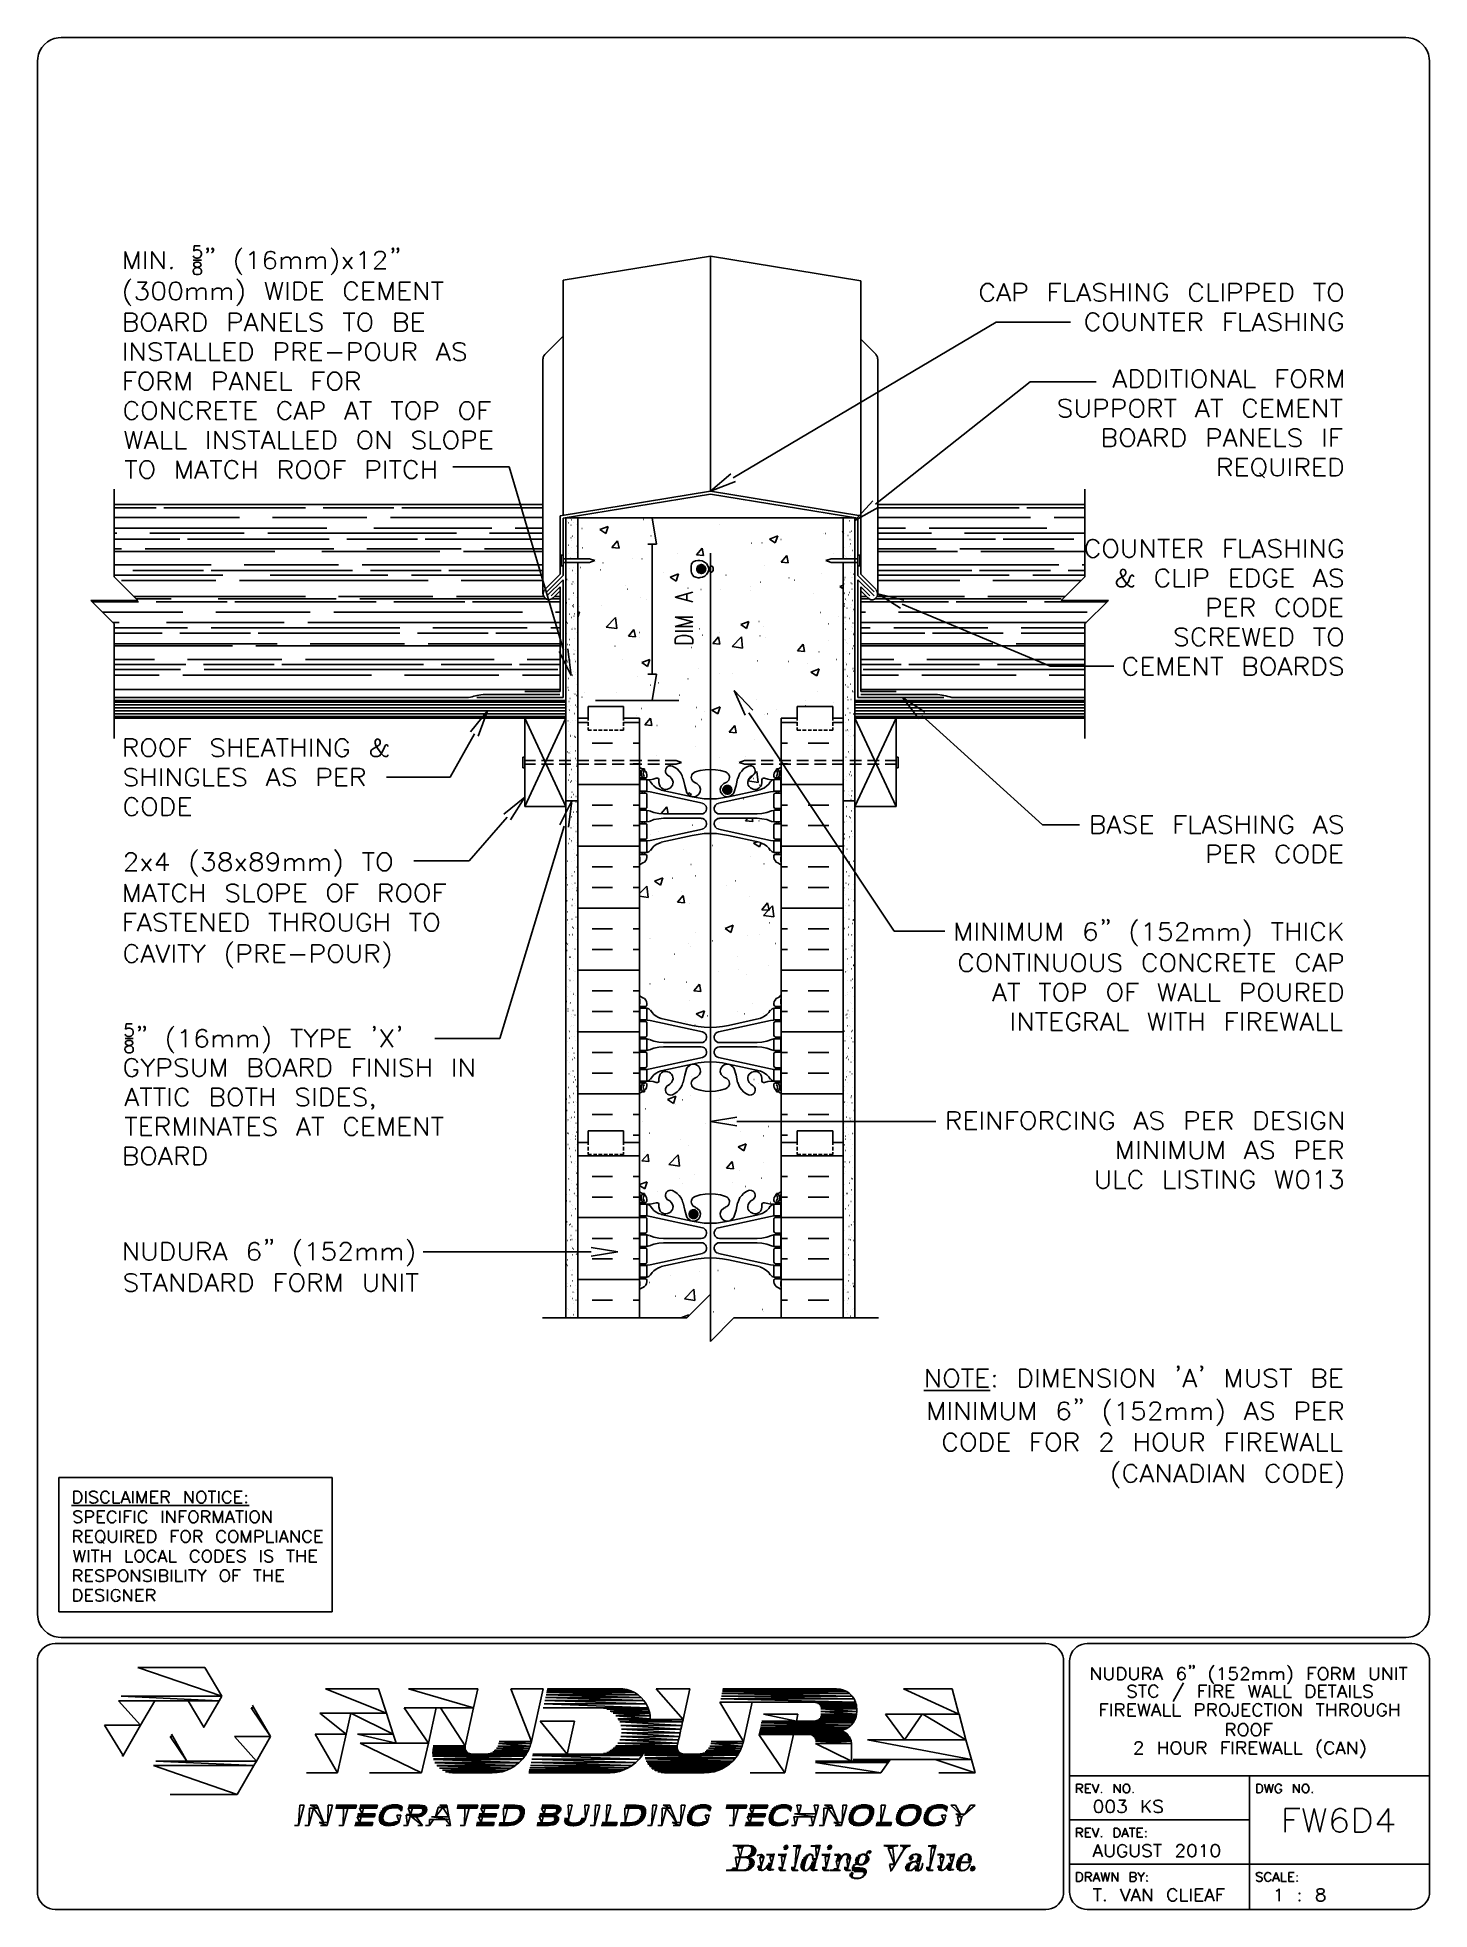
# Model space of a CAD drawing. Header units: millimetres. Extents: x 14 to 201, y 16 to 268.
import ezdxf

# ---------------------------------------------------------------- set-up
doc = ezdxf.new("R2010")
doc.units = ezdxf.units.MM
doc.layers.get('0').update_dxf_attribs({"linetype": 'CONTINUOUS'})

msp = doc.modelspace()

# ---------------------------------------------------------------- linework, layer by layer
at = {"color": 0}
for p, q in [((17.0174, 267.695), (16.6164, 267.674)), ((17.0174, 267.716), (198.121, 267.716)), ((198.521, 267.674), (198.121, 267.695)), ((13.8851, 264.943), (13.8644, 264.541)), ((201.273, 264.541), (201.253, 264.943)), ((13.8424, 55.4136), (13.8424, 264.541)), ((201.296, 264.541), (201.296, 55.4136)), ((34.9677, 239.67), (34.9043, 238.951)), ((35.771, 239.67), (34.9677, 239.67)), ((25.6329, 236.538), (25.6329, 238.908)), ((25.6329, 238.908), (26.5424, 236.538)), ((26.5424, 236.538), (27.4533, 238.908)), ((27.4533, 238.908), (27.4533, 236.538)), ((28.3421, 238.908), (28.3421, 236.538)), ((29.253, 236.538), (29.253, 238.908)), ((29.253, 238.908), (30.8405, 236.538)), ((30.8405, 236.538), (30.8405, 238.908)), ((34.9043, 238.168), (34.8189, 238.315)), ((34.8189, 237.722), (35.9198, 237.722)), ((34.9043, 238.951), (34.9677, 239.034)), ((34.9677, 238.082), (34.9043, 238.168)), ((34.9677, 237.363), (34.9043, 237.216)), ((34.9043, 237.216), (34.9043, 237.046)), ((34.9043, 237.046), (34.9677, 236.897)), ((34.9677, 239.034), (35.2213, 239.12)), ((35.2213, 237.998), (34.9677, 238.082)), ((35.2213, 237.447), (34.9677, 237.363)), ((35.2213, 239.12), (35.4542, 239.12)), ((35.4542, 237.998), (35.2213, 237.998)), ((35.5381, 237.447), (35.2213, 237.447)), ((35.4542, 239.12), (35.687, 239.034)), ((35.687, 238.082), (35.4542, 237.998)), ((35.771, 237.363), (35.5381, 237.447)), ((35.687, 239.034), (35.8567, 238.887)), ((35.8567, 238.252), (35.687, 238.082)), ((35.8567, 238.887), (35.9198, 238.633)), ((35.9198, 238.485), (35.8567, 238.252)), ((35.9198, 238.633), (35.9198, 238.485)), ((36.6187, 239.247), (36.7249, 239.373)), ((36.7249, 239.141), (36.6187, 239.247)), ((36.7249, 238.803), (36.6187, 238.697)), ((36.7249, 239.373), (36.8515, 239.247)), ((36.8515, 239.247), (36.7249, 239.141)), ((36.8515, 239.034), (36.7249, 238.803)), ((36.8515, 239.247), (36.8515, 239.034)), ((37.2953, 239.247), (37.4015, 239.373)), ((37.4015, 239.141), (37.2953, 239.247)), ((37.4015, 238.803), (37.2953, 238.697)), ((37.4015, 239.373), (37.5281, 239.247)), ((37.5281, 239.247), (37.4015, 239.141)), ((37.5281, 239.034), (37.4015, 238.803)), ((37.5281, 239.247), (37.5281, 239.034)), ((41.3812, 239.373), (41.1484, 239.141)), ((42.3968, 238.464), (42.6297, 238.57)), ((42.6297, 238.57), (42.9687, 238.908)), ((42.9687, 238.908), (42.9687, 236.538)), ((44.5562, 238.464), (44.45, 237.892)), ((44.45, 237.892), (44.45, 237.32)), ((44.5562, 237.659), (44.45, 237.32)), ((44.45, 237.32), (44.5562, 236.877)), ((44.789, 238.803), (44.5562, 238.464)), ((44.789, 237.892), (44.5562, 237.659)), ((45.128, 238.908), (44.789, 238.803)), ((45.128, 238.019), (44.789, 237.892)), ((45.339, 238.908), (45.128, 238.908)), ((45.2328, 238.019), (45.128, 238.019)), ((45.5718, 237.892), (45.2328, 238.019)), ((45.6985, 238.803), (45.339, 238.908)), ((45.8047, 237.659), (45.5718, 237.892)), ((45.8047, 238.57), (45.6985, 238.803)), ((45.9109, 237.32), (45.8047, 237.659)), ((45.8047, 236.877), (45.9109, 237.216)), ((45.9109, 237.216), (45.9109, 237.32)), ((46.7155, 238.125), (46.7155, 236.538)), ((46.7155, 237.659), (47.0531, 238.019)), ((47.0531, 238.019), (47.286, 238.125)), ((47.286, 238.125), (47.625, 238.125)), ((47.625, 238.125), (47.8374, 238.019)), ((47.8374, 238.019), (47.964, 237.659)), ((47.964, 237.659), (48.303, 238.019)), ((47.964, 237.659), (47.964, 236.538)), ((48.303, 238.019), (48.514, 238.125)), ((48.514, 238.125), (48.8735, 238.125)), ((48.8735, 238.125), (49.0859, 238.019)), ((49.0859, 238.019), (49.2125, 237.659)), ((49.2125, 237.659), (49.2125, 236.538)), ((50.1015, 238.125), (50.1015, 236.538)), ((50.1015, 237.659), (50.461, 238.019)), ((50.461, 238.019), (50.6734, 238.125)), ((50.6734, 238.125), (51.0124, 238.125)), ((51.0124, 238.125), (51.2452, 238.019)), ((51.2452, 238.019), (51.35, 237.659)), ((51.35, 237.659), (51.689, 238.019)), ((51.35, 237.659), (51.35, 236.538)), ((51.689, 238.019), (51.9218, 238.125)), ((51.9218, 238.125), (52.2609, 238.125)), ((52.2609, 238.125), (52.4937, 238.019)), ((52.4937, 238.019), (52.5999, 237.659)), ((52.5999, 237.659), (52.5999, 236.538)), ((53.4031, 239.373), (53.636, 239.141)), ((54.9906, 238.125), (56.2405, 236.538)), ((56.2405, 238.125), (54.9906, 236.538)), ((57.2562, 238.464), (57.489, 238.57)), ((57.489, 238.57), (57.828, 238.908)), ((57.828, 238.908), (57.828, 236.538)), ((60.325, 237.659), (59.1827, 236.538)), ((59.2875, 238.464), (59.4155, 238.697)), ((59.2875, 238.358), (59.2875, 238.464)), ((59.4155, 238.697), (59.5203, 238.803)), ((59.5203, 238.803), (59.7531, 238.908)), ((59.7531, 238.908), (60.1984, 238.908)), ((60.1984, 238.908), (60.4312, 238.803)), ((60.5374, 238.019), (60.325, 237.659)), ((60.4312, 238.803), (60.5374, 238.697)), ((60.5374, 238.697), (60.664, 238.464)), ((60.664, 238.231), (60.5374, 238.019)), ((60.664, 238.464), (60.664, 238.231)), ((61.5527, 239.247), (61.6797, 239.373)), ((61.6797, 239.141), (61.5527, 239.247)), ((61.6797, 238.803), (61.5527, 238.697)), ((61.6797, 239.373), (61.7859, 239.247)), ((61.7859, 239.247), (61.6797, 239.141)), ((61.7859, 239.034), (61.6797, 238.803)), ((61.7859, 239.247), (61.7859, 239.034)), ((62.2515, 239.247), (62.3577, 239.373)), ((62.3577, 239.141), (62.2515, 239.247)), ((62.3577, 238.803), (62.2515, 238.697)), ((62.3577, 239.373), (62.4625, 239.247)), ((62.4625, 239.247), (62.3577, 239.141)), ((62.4625, 239.034), (62.3577, 238.803)), ((62.4625, 239.247), (62.4625, 239.034)), ((26.4156, 235.204), (26.2048, 234.993)), ((27.3265, 234.76), (28.575, 234.76)), ((28.575, 234.76), (27.897, 233.849)), ((29.7174, 234.654), (29.4845, 234.315)), ((30.0564, 234.76), (29.7174, 234.654)), ((30.2893, 234.76), (30.0564, 234.76)), ((30.6283, 234.654), (30.2893, 234.76)), ((30.8405, 234.315), (30.6283, 234.654)), ((31.8768, 236.77), (31.75, 236.644)), ((31.75, 236.644), (31.8768, 236.538)), ((31.9829, 234.654), (31.75, 234.315)), ((31.9829, 236.644), (31.8768, 236.77)), ((31.8768, 236.538), (31.9829, 236.644)), ((32.3219, 234.76), (31.9829, 234.654)), ((32.5548, 234.76), (32.3219, 234.76)), ((32.8924, 234.654), (32.5548, 234.76)), ((33.1046, 234.315), (32.8924, 234.654)), ((34.9677, 236.897), (35.1372, 236.813)), ((35.2213, 235.776), (34.9677, 235.859)), ((35.1372, 236.813), (35.4542, 236.728)), ((35.5381, 235.776), (35.2213, 235.776)), ((35.4542, 236.728), (35.687, 236.664)), ((35.771, 235.859), (35.5381, 235.776)), ((35.687, 236.664), (35.8567, 236.495)), ((35.8567, 235.945), (35.771, 235.859)), ((35.8567, 236.495), (35.9198, 236.347)), ((35.9198, 236.092), (35.8567, 235.945)), ((35.9198, 236.347), (35.9198, 236.092)), ((40.7031, 235.204), (40.936, 234.993)), ((41.1484, 235.966), (41.3812, 235.733)), ((44.5562, 236.877), (44.789, 236.644)), ((44.5562, 234.76), (45.128, 232.388)), ((44.789, 236.644), (45.128, 236.538)), ((45.128, 236.538), (45.2328, 236.538)), ((45.128, 232.388), (45.6985, 234.76)), ((45.2328, 236.538), (45.5718, 236.644)), ((45.5718, 236.644), (45.8047, 236.877)), ((45.6985, 234.76), (46.2703, 232.388)), ((46.2703, 232.388), (46.8422, 234.76)), ((47.5188, 234.76), (47.5188, 232.388)), ((48.4297, 232.388), (48.4297, 234.76)), ((48.4297, 234.76), (49.2125, 234.76)), ((49.2125, 234.76), (49.5515, 234.654)), ((49.5515, 234.654), (49.7844, 234.421)), ((50.8, 232.388), (50.8, 234.76)), ((50.8, 234.76), (52.2813, 234.76)), ((53.636, 235.966), (53.4031, 235.733)), ((56.811, 234.421), (56.5781, 234.654)), ((57.7219, 232.388), (57.7219, 234.76)), ((57.7219, 234.76), (59.2032, 234.76)), ((59.1827, 236.538), (60.7702, 236.538)), ((59.8798, 232.388), (59.8798, 234.76)), ((59.8798, 234.76), (60.7907, 232.388)), ((60.7907, 232.388), (61.6797, 234.76)), ((61.6797, 234.76), (61.6797, 232.388)), ((62.5905, 232.388), (62.5905, 234.76)), ((62.5905, 234.76), (64.0719, 234.76)), ((64.7485, 232.388), (64.7485, 234.76)), ((64.7485, 234.76), (66.336, 232.388)), ((66.336, 232.388), (66.336, 234.76)), ((66.9078, 234.76), (68.4953, 234.76)), ((67.6906, 234.76), (67.6906, 232.388)), ((141.351, 234.464), (141.118, 234.231)), ((141.563, 234.59), (141.351, 234.464)), ((142.029, 234.59), (141.563, 234.59)), ((142.24, 234.464), (142.029, 234.59)), ((142.472, 234.231), (142.24, 234.464)), ((143.044, 232.198), (143.954, 234.59)), ((143.954, 234.59), (144.865, 232.198)), ((145.415, 232.198), (145.415, 234.59)), ((145.415, 234.59), (146.453, 234.59)), ((146.453, 234.59), (146.792, 234.464)), ((146.792, 234.464), (146.896, 234.357)), ((150.177, 232.198), (150.177, 234.59)), ((150.177, 234.59), (151.658, 234.59)), ((152.231, 234.59), (152.231, 232.198)), ((153.818, 232.198), (154.729, 234.59)), ((154.729, 234.59), (155.638, 232.198)), ((156.317, 234.464), (156.083, 234.231)), ((156.654, 234.59), (156.317, 234.464)), ((157.099, 234.59), (156.654, 234.59)), ((157.438, 234.464), (157.099, 234.59)), ((157.671, 234.231), (157.438, 234.464)), ((158.474, 234.59), (158.474, 232.198)), ((160.041, 234.59), (160.041, 232.198)), ((160.951, 234.59), (160.951, 232.198)), ((161.862, 232.198), (161.862, 234.59)), ((161.862, 234.59), (163.449, 232.198)), ((163.449, 232.198), (163.449, 234.59)), ((165.842, 234.231), (165.608, 234.464)), ((169.46, 234.464), (169.227, 234.231)), ((169.693, 234.59), (169.46, 234.464)), ((170.138, 234.59), (169.693, 234.59)), ((170.371, 234.464), (170.138, 234.59)), ((170.604, 234.231), (170.371, 234.464)), ((171.513, 234.59), (171.513, 232.198)), ((173.44, 234.59), (173.44, 232.198)), ((174.329, 232.198), (174.329, 234.59)), ((174.329, 234.59), (175.367, 234.59)), ((175.367, 234.59), (175.704, 234.464)), ((175.704, 234.464), (175.81, 234.357)), ((176.721, 232.198), (176.721, 234.59)), ((176.721, 234.59), (177.737, 234.59)), ((177.737, 234.59), (178.076, 234.464)), ((178.076, 234.464), (178.203, 234.357)), ((179.091, 232.198), (179.091, 234.59)), ((179.091, 234.59), (180.572, 234.59)), ((181.251, 232.198), (181.251, 234.59)), ((181.251, 234.59), (182.054, 234.59)), ((182.054, 234.59), (182.393, 234.464)), ((182.393, 234.464), (182.626, 234.231)), ((185.674, 234.59), (187.262, 234.59)), ((186.479, 234.59), (186.479, 232.198)), ((188.171, 234.464), (187.938, 234.231)), ((188.404, 234.59), (188.171, 234.464)), ((188.849, 234.59), (188.404, 234.59)), ((189.082, 234.464), (188.849, 234.59)), ((27.2204, 232.601), (27.1143, 232.833)), ((27.3265, 232.494), (27.2204, 232.601)), ((27.6655, 232.388), (27.3265, 232.494)), ((28.0031, 232.388), (27.6655, 232.388)), ((27.897, 233.849), (28.236, 233.849)), ((28.3421, 232.494), (28.0031, 232.388)), ((28.236, 233.849), (28.4689, 233.743)), ((28.575, 232.727), (28.3421, 232.494)), ((28.4689, 233.743), (28.575, 233.616)), ((28.575, 233.616), (28.7018, 233.279)), ((28.7018, 233.066), (28.575, 232.727)), ((28.7018, 233.279), (28.7018, 233.066)), ((29.4845, 234.315), (29.3798, 233.743)), ((29.3798, 233.743), (29.3798, 233.405)), ((29.3798, 233.405), (29.4845, 232.833)), ((29.4845, 232.833), (29.7174, 232.494)), ((29.7174, 232.494), (30.0564, 232.388)), ((30.0564, 232.388), (30.2893, 232.388)), ((30.2893, 232.388), (30.6283, 232.494)), ((30.6283, 232.494), (30.8405, 232.833)), ((30.9673, 233.743), (30.8405, 234.315)), ((30.8405, 232.833), (30.9673, 233.405)), ((30.9673, 233.405), (30.9673, 233.743)), ((31.75, 234.315), (31.6439, 233.743)), ((31.6439, 233.743), (31.6439, 233.405)), ((31.6439, 233.405), (31.75, 232.833)), ((31.75, 232.833), (31.9829, 232.494)), ((31.9829, 232.494), (32.3219, 232.388)), ((32.3219, 232.388), (32.5548, 232.388)), ((32.5548, 232.388), (32.8924, 232.494)), ((32.8924, 232.494), (33.1046, 232.833)), ((33.2314, 233.743), (33.1046, 234.315)), ((33.1046, 232.833), (33.2314, 233.405)), ((33.2314, 233.405), (33.2314, 233.743)), ((34.0155, 233.976), (34.0155, 232.388)), ((34.0155, 233.511), (34.3531, 233.849)), ((34.3531, 233.849), (34.586, 233.976)), ((34.586, 233.976), (34.925, 233.976)), ((34.925, 233.976), (35.1579, 233.849)), ((35.1579, 233.849), (35.264, 233.511)), ((35.264, 233.511), (35.603, 233.849)), ((35.264, 233.511), (35.264, 232.388)), ((35.603, 233.849), (35.8345, 233.976)), ((35.8345, 233.976), (36.1735, 233.976)), ((36.1735, 233.976), (36.4063, 233.849)), ((36.4063, 233.849), (36.5125, 233.511)), ((36.5125, 233.511), (36.5125, 232.388)), ((37.422, 233.976), (37.422, 232.388)), ((37.422, 233.511), (37.761, 233.849)), ((37.761, 233.849), (37.9938, 233.976)), ((37.9938, 233.976), (38.3328, 233.976)), ((38.3328, 233.976), (38.5657, 233.849)), ((38.5657, 233.849), (38.6719, 233.511)), ((38.6719, 233.511), (39.0095, 233.849)), ((38.6719, 233.511), (38.6719, 232.388)), ((39.0095, 233.849), (39.2423, 233.976)), ((39.2423, 233.976), (39.5813, 233.976)), ((39.5813, 233.976), (39.7937, 233.849)), ((39.7937, 233.849), (39.9203, 233.511)), ((39.9203, 233.511), (39.9203, 232.388)), ((49.2125, 232.388), (48.4297, 232.388)), ((49.5515, 232.494), (49.2125, 232.388)), ((49.7844, 232.727), (49.5515, 232.494)), ((49.7844, 234.421), (49.8905, 234.188)), ((49.8905, 232.94), (49.7844, 232.727)), ((49.8905, 234.188), (50.0172, 233.849)), ((50.0172, 233.279), (49.8905, 232.94)), ((50.0172, 233.849), (50.0172, 233.279)), ((50.8, 233.616), (51.7095, 233.616)), ((50.8, 232.388), (52.2813, 232.388)), ((55.3297, 234.188), (55.2235, 233.849)), ((55.2235, 233.849), (55.2235, 233.279)), ((56.5781, 232.494), (56.811, 232.727)), ((56.9172, 234.188), (56.811, 234.421)), ((56.811, 232.727), (56.9172, 232.94)), ((57.7219, 233.616), (58.6313, 233.616)), ((57.7219, 232.388), (59.2032, 232.388)), ((62.5905, 233.616), (63.5, 233.616)), ((62.5905, 232.388), (64.0719, 232.388)), ((141.012, 234.018), (140.885, 233.679)), ((140.885, 233.679), (140.885, 233.109)), ((141.118, 234.231), (141.012, 234.018)), ((142.24, 232.304), (142.472, 232.537)), ((142.599, 234.018), (142.472, 234.231)), ((142.472, 232.537), (142.599, 232.77)), ((143.383, 233.003), (144.526, 233.003)), ((146.453, 233.342), (145.415, 233.342)), ((146.792, 233.446), (146.453, 233.342)), ((146.896, 233.553), (146.792, 233.446)), ((146.896, 234.357), (147.002, 234.124)), ((147.002, 233.785), (146.896, 233.553)), ((147.002, 234.124), (147.002, 233.785)), ((150.177, 233.446), (151.088, 233.446)), ((152.231, 232.198), (153.585, 232.198)), ((154.157, 233.003), (155.299, 233.003)), ((156.083, 234.231), (156.083, 234.018)), ((156.083, 234.018), (156.188, 233.785)), ((156.317, 232.304), (156.083, 232.537)), ((156.188, 233.785), (156.317, 233.679)), ((156.317, 233.679), (156.527, 233.553)), ((156.654, 232.198), (156.317, 232.304)), ((156.527, 233.553), (157.226, 233.342)), ((157.099, 232.198), (156.654, 232.198)), ((157.438, 232.304), (157.099, 232.198)), ((157.226, 233.342), (157.438, 233.214)), ((157.438, 233.214), (157.565, 233.109)), ((157.671, 232.537), (157.438, 232.304)), ((157.565, 233.109), (157.671, 232.876)), ((157.671, 232.876), (157.671, 232.537)), ((158.474, 233.446), (160.041, 233.446)), ((164.254, 233.679), (164.254, 233.109)), ((164.254, 233.109), (164.358, 232.77)), ((164.358, 232.77), (164.465, 232.537)), ((164.465, 232.537), (164.697, 232.304)), ((164.697, 232.304), (164.931, 232.198)), ((164.931, 232.198), (165.376, 232.198)), ((165.946, 233.109), (165.376, 233.109)), ((165.376, 232.198), (165.608, 232.304)), ((165.608, 232.304), (165.842, 232.537)), ((165.946, 234.018), (165.842, 234.231)), ((165.842, 232.537), (165.946, 232.77)), ((165.946, 232.77), (165.946, 233.109)), ((169.121, 234.018), (169.017, 233.679)), ((169.017, 233.679), (169.017, 233.109)), ((169.227, 234.231), (169.121, 234.018)), ((170.371, 232.304), (170.604, 232.537)), ((170.708, 234.018), (170.604, 234.231)), ((170.604, 232.537), (170.708, 232.77)), ((171.513, 232.198), (172.868, 232.198)), ((175.367, 233.342), (174.329, 233.342)), ((175.704, 233.446), (175.367, 233.342)), ((175.81, 233.553), (175.704, 233.446)), ((175.81, 234.357), (175.916, 234.124)), ((175.916, 233.785), (175.81, 233.553)), ((175.916, 234.124), (175.916, 233.785)), ((177.737, 233.342), (176.721, 233.342)), ((178.076, 233.446), (177.737, 233.342)), ((178.203, 233.553), (178.076, 233.446)), ((178.203, 234.357), (178.308, 234.124)), ((178.308, 233.785), (178.203, 233.553)), ((178.308, 234.124), (178.308, 233.785)), ((179.091, 233.446), (180.001, 233.446)), ((179.091, 232.198), (180.572, 232.198)), ((182.054, 232.198), (181.251, 232.198)), ((182.393, 232.304), (182.054, 232.198)), ((182.626, 232.537), (182.393, 232.304)), ((182.626, 234.231), (182.732, 234.018)), ((182.732, 232.77), (182.626, 232.537)), ((182.732, 234.018), (182.838, 233.679)), ((182.838, 233.109), (182.732, 232.77)), ((182.838, 233.679), (182.838, 233.109)), ((188.404, 232.198), (188.849, 232.198)), ((188.849, 232.198), (189.082, 232.304)), ((25.6329, 228.177), (25.6329, 230.568)), ((25.6329, 230.568), (26.6485, 230.568)), ((26.6485, 229.426), (25.6329, 229.426)), ((26.2048, 231.818), (26.4156, 231.585)), ((26.6485, 230.568), (26.9875, 230.441)), ((26.9875, 229.552), (26.6485, 229.426)), ((26.6485, 229.426), (26.9875, 229.319)), ((26.9875, 230.441), (27.1143, 230.336)), ((27.1143, 229.658), (26.9875, 229.552)), ((27.1143, 230.336), (27.2204, 230.104)), ((27.2204, 229.891), (27.1143, 229.658)), ((27.2204, 230.104), (27.2204, 229.891)), ((28.3421, 230.441), (28.1299, 230.23)), ((28.575, 230.568), (28.3421, 230.441)), ((29.0408, 230.568), (28.575, 230.568)), ((29.253, 230.441), (29.0408, 230.568)), ((30.1625, 228.177), (31.072, 230.568)), ((31.072, 230.568), (31.9829, 228.177)), ((32.5548, 228.177), (32.5548, 230.568)), ((32.5548, 230.568), (33.5704, 230.568)), ((33.5704, 229.426), (32.5548, 229.426)), ((33.3375, 229.426), (34.1423, 228.177)), ((33.5704, 230.568), (33.9094, 230.441)), ((33.9094, 229.552), (33.5704, 229.426)), ((33.9094, 230.441), (34.0155, 230.336)), ((34.0155, 229.658), (33.9094, 229.552)), ((34.0155, 230.336), (34.1423, 230.104)), ((34.1423, 229.891), (34.0155, 229.658)), ((34.1423, 230.104), (34.1423, 229.891)), ((34.925, 228.177), (34.925, 230.568)), ((34.925, 230.568), (35.7297, 230.568)), ((35.7297, 230.568), (36.0673, 230.441)), ((36.0673, 230.441), (36.2797, 230.23)), ((36.2797, 230.23), (36.4063, 229.997)), ((36.4063, 229.997), (36.5125, 229.658)), ((36.5125, 229.658), (36.5125, 229.086)), ((39.6875, 228.177), (39.6875, 230.568)), ((39.6875, 230.568), (40.7031, 230.568)), ((40.936, 231.818), (40.7031, 231.585)), ((40.7031, 230.568), (41.0422, 230.441)), ((41.0422, 229.426), (40.7031, 229.319)), ((41.0422, 230.441), (41.1688, 230.336)), ((41.1688, 229.552), (41.0422, 229.426)), ((41.1688, 230.336), (41.275, 230.104)), ((41.275, 229.765), (41.1688, 229.552)), ((41.275, 230.104), (41.275, 229.765)), ((41.7407, 228.177), (42.6297, 230.568)), ((42.6297, 230.568), (43.5405, 228.177)), ((44.111, 228.177), (44.111, 230.568)), ((44.111, 230.568), (45.6985, 228.177)), ((45.6985, 228.177), (45.6985, 230.568)), ((46.6094, 228.177), (46.6094, 230.568)), ((46.6094, 230.568), (48.0907, 230.568)), ((46.6094, 229.426), (47.5188, 229.426)), ((48.7673, 230.568), (48.7673, 228.177)), ((50.8, 230.441), (50.5672, 230.23)), ((50.5672, 230.23), (50.5672, 229.997)), ((50.5672, 229.997), (50.6938, 229.765)), ((50.6938, 229.765), (50.8, 229.658)), ((51.139, 230.568), (50.8, 230.441)), ((50.8, 229.658), (51.0328, 229.552)), ((51.0328, 229.552), (51.7095, 229.319)), ((51.6047, 230.568), (51.139, 230.568)), ((51.9423, 230.441), (51.6047, 230.568)), ((52.1547, 230.23), (51.9423, 230.441)), ((54.9906, 230.568), (56.5781, 230.568)), ((55.7953, 230.568), (55.7953, 228.177)), ((57.489, 230.441), (57.2562, 230.23)), ((57.7219, 230.568), (57.489, 230.441)), ((58.1656, 230.568), (57.7219, 230.568)), ((58.3985, 230.441), (58.1656, 230.568)), ((58.6313, 230.23), (58.3985, 230.441)), ((58.7375, 229.997), (58.6313, 230.23)), ((58.8437, 229.658), (58.7375, 229.997)), ((58.8437, 229.086), (58.8437, 229.658)), ((62.0187, 228.177), (62.0187, 230.568)), ((62.0187, 230.568), (63.0548, 230.568)), ((63.0548, 229.426), (62.0187, 229.426)), ((63.0548, 230.568), (63.3938, 230.441)), ((63.3938, 229.552), (63.0548, 229.426)), ((63.0548, 229.426), (63.3938, 229.319)), ((63.3938, 230.441), (63.5, 230.336)), ((63.5, 229.658), (63.3938, 229.552)), ((63.5, 230.336), (63.6062, 230.104)), ((63.6062, 229.891), (63.5, 229.658)), ((63.6062, 230.104), (63.6062, 229.891)), ((64.4095, 228.177), (64.4095, 230.568)), ((64.4095, 230.568), (65.8922, 230.568)), ((64.4095, 229.426), (65.3203, 229.426)), ((155.172, 230.039), (155.067, 229.701)), ((155.067, 229.701), (155.067, 229.129)), ((156.654, 230.271), (156.421, 230.504)), ((156.76, 230.039), (156.654, 230.271)), ((157.904, 230.504), (157.671, 230.271)), ((158.115, 230.61), (157.904, 230.504)), ((158.581, 230.61), (158.115, 230.61)), ((158.813, 230.504), (158.581, 230.61)), ((160.041, 230.61), (160.041, 228.917)), ((161.629, 228.917), (161.629, 230.61)), ((162.538, 228.22), (162.538, 230.61)), ((162.538, 230.61), (164.126, 228.22)), ((164.126, 228.22), (164.126, 230.61)), ((164.697, 230.61), (166.285, 230.61)), ((165.503, 230.61), (165.503, 228.22)), ((166.857, 228.22), (166.857, 230.61)), ((166.857, 230.61), (168.338, 230.61)), ((166.857, 229.468), (167.767, 229.468)), ((169.017, 228.22), (169.017, 230.61)), ((169.017, 230.61), (170.032, 230.61)), ((170.032, 229.468), (169.017, 229.468)), ((169.799, 229.468), (170.604, 228.22)), ((170.032, 230.61), (170.371, 230.504)), ((170.371, 229.595), (170.032, 229.468)), ((170.371, 230.504), (170.476, 230.378)), ((170.476, 229.701), (170.371, 229.595)), ((170.476, 230.378), (170.604, 230.167)), ((170.604, 229.934), (170.476, 229.701)), ((170.604, 230.167), (170.604, 229.934)), ((173.779, 228.22), (173.779, 230.61)), ((173.779, 230.61), (175.238, 230.61)), ((173.779, 229.468), (174.688, 229.468)), ((175.81, 230.61), (175.81, 228.22)), ((177.397, 228.22), (178.308, 230.61)), ((178.308, 230.61), (179.218, 228.22)), ((179.896, 230.504), (179.663, 230.271)), ((179.663, 230.271), (179.663, 230.039)), ((179.663, 230.039), (179.79, 229.807)), ((179.79, 229.807), (179.896, 229.701)), ((180.233, 230.61), (179.896, 230.504)), ((179.896, 229.701), (180.129, 229.595)), ((180.129, 229.595), (180.806, 229.362)), ((180.679, 230.61), (180.233, 230.61)), ((181.038, 230.504), (180.679, 230.61)), ((181.251, 230.271), (181.038, 230.504)), ((182.054, 230.61), (182.054, 228.22)), ((182.054, 229.468), (183.642, 229.468)), ((183.642, 230.61), (183.642, 228.22)), ((184.553, 230.61), (184.553, 228.22)), ((185.441, 228.22), (185.441, 230.61)), ((185.441, 230.61), (187.029, 228.22)), ((187.029, 228.22), (187.029, 230.61)), ((187.833, 229.701), (187.833, 229.129)), ((189.421, 230.271), (189.188, 230.504)), ((189.526, 230.039), (189.421, 230.271)), ((26.6485, 228.177), (25.6329, 228.177)), ((26.9875, 228.304), (26.6485, 228.177)), ((26.9875, 229.319), (27.1143, 229.213)), ((27.1143, 228.41), (26.9875, 228.304)), ((27.1143, 229.213), (27.2204, 228.98)), ((27.2204, 228.643), (27.1143, 228.41)), ((27.2204, 228.98), (27.2204, 228.643)), ((28.575, 228.177), (29.0408, 228.177)), ((29.0408, 228.177), (29.253, 228.304)), ((30.5015, 228.98), (31.6439, 228.98)), ((35.7297, 228.177), (34.925, 228.177)), ((36.0673, 228.304), (35.7297, 228.177)), ((36.2797, 228.516), (36.0673, 228.304)), ((36.4063, 228.749), (36.2797, 228.516)), ((36.5125, 229.086), (36.4063, 228.749)), ((40.7031, 229.319), (39.6875, 229.319)), ((42.0797, 228.98), (43.2015, 228.98)), ((46.6094, 228.177), (48.0907, 228.177)), ((48.7673, 228.177), (50.122, 228.177)), ((50.8, 228.304), (50.5672, 228.516)), ((51.139, 228.177), (50.8, 228.304)), ((51.6047, 228.177), (51.139, 228.177)), ((51.9423, 228.304), (51.6047, 228.177)), ((51.7095, 229.319), (51.9423, 229.213)), ((51.9423, 229.213), (52.0485, 229.086)), ((52.1547, 228.516), (51.9423, 228.304)), ((52.0485, 229.086), (52.1547, 228.854)), ((52.1547, 228.854), (52.1547, 228.516)), ((57.7219, 228.177), (58.1656, 228.177)), ((58.1656, 228.177), (58.3985, 228.304)), ((58.3985, 228.304), (58.6313, 228.516)), ((58.6313, 228.516), (58.7375, 228.749)), ((58.7375, 228.749), (58.8437, 229.086)), ((63.0548, 228.177), (62.0187, 228.177)), ((63.3938, 228.304), (63.0548, 228.177)), ((63.3938, 229.319), (63.5, 229.213)), ((63.5, 228.41), (63.3938, 228.304)), ((63.5, 229.213), (63.6062, 228.98)), ((63.6062, 228.643), (63.5, 228.41)), ((63.6062, 228.98), (63.6062, 228.643)), ((64.4095, 228.177), (65.8922, 228.177)), ((107.527, 208.428), (142.959, 229.362)), ((142.959, 229.362), (152.95, 229.362)), ((156.421, 228.346), (156.654, 228.579)), ((156.654, 228.579), (156.76, 228.79)), ((158.115, 228.22), (158.581, 228.22)), ((158.581, 228.22), (158.813, 228.346)), ((160.041, 228.917), (160.168, 228.579)), ((160.168, 228.579), (160.401, 228.346)), ((160.401, 228.346), (160.74, 228.22)), ((160.74, 228.22), (160.951, 228.22)), ((160.951, 228.22), (161.29, 228.346)), ((161.29, 228.346), (161.522, 228.579)), ((161.522, 228.579), (161.629, 228.917)), ((166.857, 228.22), (168.338, 228.22)), ((175.81, 228.22), (177.165, 228.22)), ((177.737, 229.023), (178.879, 229.023)), ((179.896, 228.346), (179.663, 228.579)), ((180.233, 228.22), (179.896, 228.346)), ((180.679, 228.22), (180.233, 228.22)), ((181.038, 228.346), (180.679, 228.22)), ((180.806, 229.362), (181.038, 229.256)), ((181.038, 229.256), (181.144, 229.129)), ((181.251, 228.579), (181.038, 228.346)), ((181.144, 229.129), (181.251, 228.917)), ((181.251, 228.917), (181.251, 228.579)), ((187.833, 229.129), (187.938, 228.79)), ((189.526, 229.129), (188.955, 229.129)), ((189.421, 228.579), (189.526, 228.79)), ((189.526, 228.79), (189.526, 229.129)), ((25.6329, 226.59), (25.6329, 224.218)), ((26.5424, 224.218), (26.5424, 226.59)), ((26.5424, 226.59), (28.1299, 224.218)), ((28.1299, 224.218), (28.1299, 226.59)), ((29.1469, 224.324), (28.914, 224.557)), ((29.1469, 225.679), (29.3798, 225.574)), ((29.3798, 225.574), (30.0564, 225.341)), ((30.2893, 226.483), (29.9296, 226.59)), ((30.0564, 225.341), (30.2893, 225.235)), ((30.5015, 226.251), (30.2893, 226.483)), ((30.2893, 225.235), (30.3954, 225.129)), ((30.5015, 224.557), (30.2893, 224.324)), ((30.3954, 225.129), (30.5015, 224.896)), ((30.5015, 224.896), (30.5015, 224.557)), ((30.9673, 226.59), (32.5548, 226.59)), ((31.75, 226.59), (31.75, 224.218)), ((32.7656, 224.218), (33.6765, 226.59)), ((33.1046, 225.002), (34.247, 225.002)), ((33.6765, 226.59), (34.586, 224.218)), ((35.1579, 226.59), (35.1579, 224.218)), ((37.0844, 226.59), (37.0844, 224.218)), ((39.0095, 224.218), (39.0095, 226.59)), ((39.0095, 226.59), (40.4922, 226.59)), ((39.0095, 225.468), (39.9203, 225.468)), ((41.1688, 224.218), (41.1688, 226.59)), ((41.1688, 226.59), (41.953, 226.59)), ((41.953, 226.59), (42.2906, 226.483)), ((42.2906, 226.483), (42.5235, 226.251)), ((42.5235, 224.557), (42.2906, 224.324)), ((42.5235, 226.251), (42.6297, 226.038)), ((42.6297, 224.79), (42.5235, 224.557)), ((42.6297, 226.038), (42.7563, 225.679)), ((42.7563, 225.129), (42.6297, 224.79)), ((42.7563, 225.679), (42.7563, 225.129)), ((45.9313, 224.218), (45.9313, 226.59)), ((45.9313, 226.59), (46.947, 226.59)), ((46.947, 225.341), (45.9313, 225.341)), ((46.947, 226.59), (47.286, 226.483)), ((47.286, 225.468), (46.947, 225.341)), ((47.286, 226.483), (47.3922, 226.377)), ((47.3922, 225.574), (47.286, 225.468)), ((47.3922, 226.377), (47.5188, 226.144)), ((47.5188, 225.805), (47.3922, 225.574)), ((47.5188, 226.144), (47.5188, 225.805)), ((48.303, 224.218), (48.303, 226.59)), ((48.303, 226.59), (49.3187, 226.59)), ((49.3187, 225.468), (48.303, 225.468)), ((49.1063, 225.468), (49.8905, 224.218)), ((49.3187, 226.59), (49.6782, 226.483)), ((49.6782, 225.574), (49.3187, 225.468)), ((49.6782, 226.483), (49.7844, 226.377)), ((49.7844, 225.679), (49.6782, 225.574)), ((49.7844, 226.377), (49.8905, 226.144)), ((49.8905, 225.911), (49.7844, 225.679)), ((49.8905, 226.144), (49.8905, 225.911)), ((50.6938, 224.218), (50.6938, 226.59)), ((50.6938, 226.59), (52.1547, 226.59)), ((50.6938, 225.468), (51.6047, 225.468)), ((52.8532, 225.235), (54.8845, 225.235)), ((55.7953, 224.218), (55.7953, 226.59)), ((55.7953, 226.59), (56.811, 226.59)), ((56.811, 225.341), (55.7953, 225.341)), ((56.811, 226.59), (57.15, 226.483)), ((57.15, 225.468), (56.811, 225.341)), ((57.15, 226.483), (57.2562, 226.377)), ((57.2562, 225.574), (57.15, 225.468)), ((57.2562, 226.377), (57.3828, 226.144)), ((57.3828, 225.805), (57.2562, 225.574)), ((57.3828, 226.144), (57.3828, 225.805)), ((58.5047, 226.483), (58.2923, 226.251)), ((58.7375, 226.59), (58.5047, 226.483)), ((59.2032, 226.59), (58.7375, 226.59)), ((59.4155, 226.483), (59.2032, 226.59)), ((60.664, 226.59), (60.664, 224.896)), ((60.664, 224.896), (60.7907, 224.557)), ((60.7907, 224.557), (61.003, 224.324)), ((61.9125, 224.324), (62.1453, 224.557)), ((62.1453, 224.557), (62.2515, 224.896)), ((62.2515, 224.896), (62.2515, 226.59)), ((63.161, 224.218), (63.161, 226.59)), ((63.161, 226.59), (64.178, 226.59)), ((64.178, 225.468), (63.161, 225.468)), ((63.9452, 225.468), (64.7485, 224.218)), ((64.178, 226.59), (64.5156, 226.483)), ((64.5156, 225.574), (64.178, 225.468)), ((64.5156, 226.483), (64.6423, 226.377)), ((64.6423, 225.679), (64.5156, 225.574)), ((64.6423, 226.377), (64.7485, 226.144)), ((64.7485, 225.911), (64.6423, 225.679)), ((64.7485, 226.144), (64.7485, 225.911)), ((67.5845, 224.218), (68.4953, 226.59)), ((67.9235, 225.002), (69.0672, 225.002)), ((68.4953, 226.59), (69.4048, 224.218)), ((70.0828, 226.483), (69.85, 226.251)), ((69.85, 226.251), (69.85, 226.038)), ((69.85, 226.038), (69.9562, 225.805)), ((70.0828, 224.324), (69.85, 224.557)), ((69.9562, 225.805), (70.0828, 225.679)), ((70.4219, 226.59), (70.0828, 226.483)), ((70.0828, 225.679), (70.2952, 225.574)), ((70.2952, 225.574), (70.9923, 225.341)), ((70.8656, 226.59), (70.4219, 226.59)), ((71.2047, 226.483), (70.8656, 226.59)), ((70.9923, 225.341), (71.2047, 225.235)), ((71.4375, 226.251), (71.2047, 226.483)), ((71.2047, 225.235), (71.3313, 225.129)), ((71.4375, 224.557), (71.2047, 224.324)), ((71.3313, 225.129), (71.4375, 224.896)), ((71.4375, 224.896), (71.4375, 224.557)), ((25.6329, 220.24), (25.6329, 222.63)), ((25.6329, 222.63), (27.1143, 222.63)), ((28.0031, 222.504), (27.7923, 222.293)), ((28.236, 222.63), (28.0031, 222.504)), ((28.7018, 222.63), (28.236, 222.63)), ((28.914, 222.504), (28.7018, 222.63)), ((29.4845, 224.218), (29.1469, 224.324)), ((29.9296, 224.218), (29.4845, 224.218)), ((30.2893, 224.324), (29.9296, 224.218)), ((30.1625, 220.24), (30.1625, 222.63)), ((30.1625, 222.63), (31.1781, 222.63)), ((31.1781, 222.63), (31.5171, 222.504)), ((31.5171, 222.504), (31.6439, 222.399)), ((31.6439, 222.399), (31.75, 222.166)), ((31.75, 221.954), (31.6439, 221.721)), ((31.75, 222.166), (31.75, 221.954)), ((32.5548, 220.24), (32.5548, 222.63)), ((32.5548, 222.63), (33.4643, 220.24)), ((33.4643, 220.24), (34.3531, 222.63)), ((34.3531, 222.63), (34.3531, 220.24)), ((35.1579, 224.218), (36.5125, 224.218)), ((37.0844, 224.218), (38.439, 224.218)), ((37.6548, 220.24), (37.6548, 222.63)), ((37.6548, 222.63), (38.6719, 222.63)), ((38.6719, 222.63), (39.0095, 222.504)), ((39.0095, 224.218), (40.4922, 224.218)), ((39.0095, 222.504), (39.1156, 222.399)), ((39.1156, 222.399), (39.2423, 222.166)), ((39.2423, 222.166), (39.2423, 221.827)), ((39.6875, 220.24), (40.597, 222.63)), ((40.597, 222.63), (41.5078, 220.24)), ((41.953, 224.218), (41.1688, 224.218)), ((42.2906, 224.324), (41.953, 224.218)), ((42.0797, 220.24), (42.0797, 222.63)), ((42.0797, 222.63), (43.6672, 220.24)), ((43.6672, 220.24), (43.6672, 222.63)), ((44.5562, 220.24), (44.5562, 222.63)), ((44.5562, 222.63), (46.0375, 222.63)), ((46.7155, 222.63), (46.7155, 220.24)), ((50.6938, 224.218), (52.1547, 224.218)), ((51.0328, 220.24), (51.0328, 222.63)), ((51.0328, 222.63), (52.4937, 222.63)), ((53.4031, 222.504), (53.1922, 222.293)), ((53.636, 222.63), (53.4031, 222.504)), ((54.0812, 222.63), (53.636, 222.63)), ((54.314, 222.504), (54.0812, 222.63)), ((55.5625, 220.24), (55.5625, 222.63)), ((55.5625, 222.63), (56.5781, 222.63)), ((56.5781, 222.63), (56.9172, 222.504)), ((56.9172, 222.504), (57.0438, 222.399)), ((57.0438, 222.399), (57.15, 222.166)), ((57.15, 221.954), (57.0438, 221.721)), ((57.15, 222.166), (57.15, 221.954)), ((58.7375, 224.218), (59.2032, 224.218)), ((59.2032, 224.218), (59.4155, 224.324)), ((61.003, 224.324), (61.3406, 224.218)), ((61.3406, 224.218), (61.5735, 224.218)), ((61.5735, 224.218), (61.9125, 224.324)), ((70.4219, 224.218), (70.0828, 224.324)), ((70.8656, 224.218), (70.4219, 224.218)), ((71.2047, 224.324), (70.8656, 224.218)), ((158.687, 220.556), (159.596, 222.948)), ((159.596, 222.948), (160.507, 220.556)), ((161.079, 220.556), (161.079, 222.948)), ((161.079, 222.948), (161.862, 222.948)), ((161.862, 222.948), (162.201, 222.822)), ((162.201, 222.822), (162.433, 222.61)), ((162.433, 222.61), (162.538, 222.377)), ((162.538, 222.377), (162.667, 222.038)), ((162.667, 222.038), (162.667, 221.467)), ((163.449, 220.556), (163.449, 222.948)), ((163.449, 222.948), (164.254, 222.948)), ((164.254, 222.948), (164.592, 222.822)), ((164.592, 222.822), (164.804, 222.61)), ((164.804, 222.61), (164.931, 222.377)), ((164.931, 222.377), (165.037, 222.038)), ((165.037, 222.038), (165.037, 221.467)), ((165.842, 222.948), (165.842, 220.556)), ((166.391, 222.948), (167.979, 222.948)), ((167.196, 222.948), (167.196, 220.556)), ((168.551, 222.948), (168.551, 220.556)), ((169.799, 222.822), (169.566, 222.61)), ((170.032, 222.948), (169.799, 222.822)), ((170.476, 222.948), (170.032, 222.948)), ((170.708, 222.822), (170.476, 222.948)), ((170.942, 222.61), (170.708, 222.822)), ((171.047, 222.377), (170.942, 222.61)), ((171.154, 222.038), (171.047, 222.377)), ((171.154, 221.467), (171.154, 222.038)), ((171.958, 220.556), (171.958, 222.948)), ((171.958, 222.948), (173.546, 220.556)), ((173.546, 220.556), (173.546, 222.948)), ((174.117, 220.556), (175.028, 222.948)), ((175.028, 222.948), (175.916, 220.556)), ((176.488, 222.948), (176.488, 220.556)), ((180.806, 220.556), (180.806, 222.948)), ((180.806, 222.948), (182.266, 222.948)), ((183.176, 222.822), (182.965, 222.61)), ((183.408, 222.948), (183.176, 222.822)), ((183.854, 222.948), (183.408, 222.948)), ((184.087, 222.822), (183.854, 222.948)), ((185.335, 220.556), (185.335, 222.948)), ((185.335, 222.948), (186.351, 222.948)), ((186.351, 222.948), (186.69, 222.822)), ((186.69, 221.911), (186.351, 221.805)), ((186.69, 222.822), (186.817, 222.716)), ((186.817, 222.038), (186.69, 221.911)), ((186.817, 222.716), (186.922, 222.483)), ((186.922, 222.25), (186.817, 222.038)), ((186.922, 222.483), (186.922, 222.25)), ((187.728, 220.556), (187.728, 222.948)), ((187.728, 222.948), (188.616, 220.556)), ((188.616, 220.556), (189.526, 222.948)), ((189.526, 222.948), (189.526, 220.556)), ((25.6329, 221.488), (26.5424, 221.488)), ((28.236, 220.24), (28.7018, 220.24)), ((28.7018, 220.24), (28.914, 220.366)), ((31.1781, 221.488), (30.1625, 221.488)), ((30.9673, 221.488), (31.75, 220.24)), ((31.5171, 221.615), (31.1781, 221.488)), ((31.6439, 221.721), (31.5171, 221.615)), ((38.6719, 221.382), (37.6548, 221.382)), ((39.0095, 221.488), (38.6719, 221.382)), ((39.1156, 221.615), (39.0095, 221.488)), ((39.2423, 221.827), (39.1156, 221.615)), ((40.0265, 221.043), (41.1688, 221.043)), ((44.5562, 221.488), (45.4656, 221.488)), ((44.5562, 220.24), (46.0375, 220.24)), ((46.7155, 220.24), (48.0907, 220.24)), ((51.0328, 221.488), (51.9423, 221.488)), ((53.636, 220.24), (54.0812, 220.24)), ((54.0812, 220.24), (54.314, 220.366)), ((56.5781, 221.488), (55.5625, 221.488)), ((56.3672, 221.488), (57.15, 220.24)), ((56.9172, 221.615), (56.5781, 221.488)), ((57.0438, 221.721), (56.9172, 221.615)), ((126.704, 204.871), (147.511, 221.361)), ((147.511, 221.361), (156.4, 221.361)), ((159.026, 221.361), (160.168, 221.361)), ((161.862, 220.556), (161.079, 220.556)), ((162.201, 220.663), (161.862, 220.556)), ((162.433, 220.895), (162.201, 220.663)), ((162.538, 221.128), (162.433, 220.895)), ((162.667, 221.467), (162.538, 221.128)), ((164.254, 220.556), (163.449, 220.556)), ((164.592, 220.663), (164.254, 220.556)), ((164.804, 220.895), (164.592, 220.663)), ((164.931, 221.128), (164.804, 220.895)), ((165.037, 221.467), (164.931, 221.128)), ((170.032, 220.556), (170.476, 220.556)), ((170.476, 220.556), (170.708, 220.663)), ((170.708, 220.663), (170.942, 220.895)), ((170.942, 220.895), (171.047, 221.128)), ((171.047, 221.128), (171.154, 221.467)), ((174.456, 221.361), (175.577, 221.361)), ((176.488, 220.556), (177.863, 220.556)), ((180.806, 221.805), (181.717, 221.805)), ((183.408, 220.556), (183.854, 220.556)), ((183.854, 220.556), (184.087, 220.663)), ((186.351, 221.805), (185.335, 221.805)), ((186.14, 221.805), (186.922, 220.556)), ((25.739, 218.101), (25.6329, 217.741)), ((25.6329, 217.741), (25.6329, 217.191)), ((27.2204, 218.313), (26.9875, 218.546)), ((27.3265, 218.101), (27.2204, 218.313)), ((27.2204, 216.619), (27.3265, 216.852)), ((28.4689, 218.546), (28.236, 218.313)), ((28.7018, 218.652), (28.4689, 218.546)), ((29.1469, 218.652), (28.7018, 218.652)), ((29.3798, 218.546), (29.1469, 218.652)), ((30.6283, 216.28), (30.6283, 218.652)), ((30.6283, 218.652), (32.2158, 216.28)), ((32.2158, 216.28), (32.2158, 218.652)), ((33.1046, 218.101), (32.9985, 217.741)), ((32.9985, 217.741), (32.9985, 217.191)), ((34.586, 218.313), (34.3531, 218.546)), ((34.6921, 218.101), (34.586, 218.313)), ((34.586, 216.619), (34.6921, 216.852)), ((35.4969, 216.28), (35.4969, 218.652)), ((35.4969, 218.652), (36.5125, 218.652)), ((36.5125, 217.53), (35.4969, 217.53)), ((36.2797, 217.53), (37.0844, 216.28)), ((36.5125, 218.652), (36.8515, 218.546)), ((36.8515, 217.636), (36.5125, 217.53)), ((36.8515, 218.546), (36.9782, 218.44)), ((36.9782, 217.741), (36.8515, 217.636)), ((36.9782, 218.44), (37.0844, 218.207)), ((37.0844, 217.974), (36.9782, 217.741)), ((37.0844, 218.207), (37.0844, 217.974)), ((37.8672, 216.28), (37.8672, 218.652)), ((37.8672, 218.652), (39.3485, 218.652)), ((37.8672, 217.53), (38.778, 217.53)), ((39.6875, 218.652), (41.275, 218.652)), ((40.4922, 218.652), (40.4922, 216.28)), ((41.8469, 216.28), (41.8469, 218.652)), ((41.8469, 218.652), (43.3282, 218.652)), ((41.8469, 217.53), (42.7563, 217.53)), ((46.3765, 218.101), (46.2703, 217.741)), ((46.2703, 217.741), (46.2703, 217.191)), ((47.8578, 218.313), (47.625, 218.546)), ((47.964, 218.101), (47.8578, 218.313)), ((47.8578, 216.619), (47.964, 216.852)), ((48.4297, 216.28), (49.3187, 218.652)), ((48.7673, 217.065), (49.8905, 217.065)), ((49.3187, 218.652), (50.2281, 216.28)), ((50.8, 216.28), (50.8, 218.652)), ((50.8, 218.652), (51.8156, 218.652)), ((51.8156, 217.404), (50.8, 217.404)), ((51.8156, 218.652), (52.1547, 218.546)), ((52.1547, 217.53), (51.8156, 217.404)), ((52.1547, 218.546), (52.2813, 218.44)), ((52.2813, 217.636), (52.1547, 217.53)), ((52.2813, 218.44), (52.3875, 218.207)), ((52.3875, 217.868), (52.2813, 217.636)), ((52.3875, 218.207), (52.3875, 217.868)), ((55.2235, 216.28), (56.1344, 218.652)), ((55.5625, 217.065), (56.7048, 217.065)), ((56.1344, 218.652), (57.0438, 216.28)), ((57.2562, 218.652), (58.8437, 218.652)), ((58.0595, 218.652), (58.0595, 216.28)), ((61.4673, 218.652), (63.0548, 218.652)), ((62.2515, 218.652), (62.2515, 216.28)), ((63.9452, 218.546), (63.7328, 218.313)), ((64.178, 218.652), (63.9452, 218.546)), ((64.6423, 218.652), (64.178, 218.652)), ((64.8547, 218.546), (64.6423, 218.652)), ((66.1031, 216.28), (66.1031, 218.652)), ((66.1031, 218.652), (67.1202, 218.652)), ((67.1202, 217.404), (66.1031, 217.404)), ((67.1202, 218.652), (67.4797, 218.546)), ((67.4797, 217.53), (67.1202, 217.404)), ((67.4797, 218.546), (67.5845, 218.44)), ((67.5845, 217.636), (67.4797, 217.53)), ((67.5845, 218.44), (67.6906, 218.207)), ((67.6906, 217.868), (67.5845, 217.636)), ((67.6906, 218.207), (67.6906, 217.868)), ((71.2047, 218.546), (70.9923, 218.313)), ((71.4375, 218.652), (71.2047, 218.546)), ((71.8827, 218.652), (71.4375, 218.652)), ((72.1155, 218.546), (71.8827, 218.652)), ((73.364, 216.28), (73.364, 218.652)), ((73.364, 218.652), (74.8453, 218.652)), ((73.364, 217.53), (74.2735, 217.53)), ((151.658, 216.705), (151.426, 216.938)), ((151.658, 218.059), (151.892, 217.953)), ((151.892, 217.953), (152.569, 217.72)), ((152.803, 218.863), (152.463, 218.969)), ((152.569, 217.72), (152.803, 217.614)), ((153.013, 218.63), (152.803, 218.863)), ((152.803, 217.614), (152.908, 217.488)), ((153.013, 216.938), (152.803, 216.705)), ((152.908, 217.488), (153.013, 217.275)), ((153.013, 217.275), (153.013, 216.938)), ((153.818, 218.969), (153.818, 217.275)), ((153.818, 217.275), (153.924, 216.938)), ((153.924, 216.938), (154.157, 216.705)), ((155.067, 216.705), (155.299, 216.938)), ((155.299, 216.938), (155.406, 217.275)), ((155.406, 217.275), (155.406, 218.969)), ((156.317, 216.598), (156.317, 218.969)), ((156.317, 218.969), (157.332, 218.969)), ((157.332, 217.72), (156.317, 217.72)), ((157.332, 218.969), (157.671, 218.863)), ((157.671, 217.847), (157.332, 217.72)), ((157.671, 218.863), (157.776, 218.736)), ((157.776, 217.953), (157.671, 217.847)), ((157.776, 218.736), (157.904, 218.525)), ((157.904, 218.186), (157.776, 217.953)), ((157.904, 218.525), (157.904, 218.186)), ((158.687, 216.598), (158.687, 218.969)), ((158.687, 218.969), (159.702, 218.969)), ((159.702, 217.72), (158.687, 217.72)), ((159.702, 218.969), (160.041, 218.863)), ((160.041, 217.847), (159.702, 217.72)), ((160.041, 218.863), (160.168, 218.736)), ((160.168, 217.953), (160.041, 217.847)), ((160.168, 218.736), (160.274, 218.525)), ((160.274, 218.186), (160.168, 217.953)), ((160.274, 218.525), (160.274, 218.186)), ((161.417, 218.863), (161.183, 218.63)), ((161.629, 218.969), (161.417, 218.863)), ((162.094, 218.969), (161.629, 218.969)), ((162.328, 218.863), (162.094, 218.969)), ((163.576, 216.598), (163.576, 218.969)), ((163.576, 218.969), (164.592, 218.969)), ((164.592, 217.847), (163.576, 217.847)), ((164.358, 217.847), (165.163, 216.598)), ((164.592, 218.969), (164.931, 218.863)), ((164.931, 217.953), (164.592, 217.847)), ((164.931, 218.863), (165.037, 218.736)), ((165.037, 218.059), (164.931, 217.953)), ((165.037, 218.736), (165.163, 218.525)), ((165.163, 218.292), (165.037, 218.059)), ((165.163, 218.525), (165.163, 218.292)), ((165.608, 218.969), (167.196, 218.969)), ((166.391, 218.969), (166.391, 216.598)), ((169.799, 216.598), (170.708, 218.969)), ((170.138, 217.381), (171.281, 217.381)), ((170.708, 218.969), (171.619, 216.598)), ((171.853, 218.969), (173.44, 218.969)), ((172.635, 218.969), (172.635, 216.598)), ((176.382, 218.397), (176.276, 218.059)), ((176.276, 218.059), (176.276, 217.488)), ((177.863, 218.63), (177.631, 218.863)), ((177.631, 216.705), (177.863, 216.938)), ((177.969, 218.397), (177.863, 218.63)), ((177.863, 216.938), (177.969, 217.148)), ((178.752, 216.598), (178.752, 218.969)), ((178.752, 218.969), (180.233, 218.969)), ((178.752, 217.847), (179.663, 217.847)), ((180.912, 216.598), (180.912, 218.969)), ((180.912, 218.969), (181.821, 216.598)), ((181.821, 216.598), (182.732, 218.969)), ((182.732, 218.969), (182.732, 216.598)), ((183.642, 216.598), (183.642, 218.969)), ((183.642, 218.969), (185.102, 218.969)), ((183.642, 217.847), (184.553, 217.847)), ((185.78, 216.598), (185.78, 218.969)), ((185.78, 218.969), (187.368, 216.598)), ((187.368, 216.598), (187.368, 218.969)), ((187.938, 218.969), (189.526, 218.969)), ((188.743, 218.969), (188.743, 216.598)), ((25.6329, 214.693), (26.2048, 212.302)), ((26.2048, 212.302), (26.7546, 214.693)), ((26.7546, 214.693), (27.3265, 212.302)), ((26.9875, 216.386), (27.2204, 216.619)), ((27.3265, 212.302), (27.897, 214.693)), ((28.236, 212.302), (29.1469, 214.693)), ((28.7018, 216.28), (29.1469, 216.28)), ((29.1469, 216.28), (29.3798, 216.386)), ((29.1469, 214.693), (30.0564, 212.302)), ((30.6283, 214.693), (30.6283, 212.302)), ((32.5548, 214.693), (32.5548, 212.302)), ((34.3531, 216.386), (34.586, 216.619)), ((36.8515, 214.693), (36.8515, 212.302)), ((37.761, 212.302), (37.761, 214.693)), ((37.761, 214.693), (39.3485, 212.302)), ((37.8672, 216.28), (39.3485, 216.28)), ((39.3485, 212.302), (39.3485, 214.693)), ((40.3655, 214.566), (40.1532, 214.355)), ((40.1532, 214.355), (40.1532, 214.122)), ((40.7031, 214.693), (40.3655, 214.566)), ((41.1688, 214.693), (40.7031, 214.693)), ((41.5078, 214.566), (41.1688, 214.693)), ((41.7407, 214.355), (41.5078, 214.566)), ((41.8469, 216.28), (43.3282, 216.28)), ((42.1845, 214.693), (43.772, 214.693)), ((42.9687, 214.693), (42.9687, 212.302)), ((44.0048, 212.302), (44.9157, 214.693)), ((44.9157, 214.693), (45.8047, 212.302)), ((46.3765, 214.693), (46.3765, 212.302)), ((47.625, 216.386), (47.8578, 216.619)), ((48.303, 214.693), (48.303, 212.302)), ((50.2281, 212.302), (50.2281, 214.693)), ((50.2281, 214.693), (51.7095, 214.693)), ((52.3875, 212.302), (52.3875, 214.693)), ((52.3875, 214.693), (53.1922, 214.693)), ((53.1922, 214.693), (53.5298, 214.566)), ((53.5298, 214.566), (53.7422, 214.355)), ((53.7422, 214.355), (53.8688, 214.122)), ((57.489, 214.566), (57.2562, 214.355)), ((57.7219, 214.693), (57.489, 214.566)), ((58.1656, 214.693), (57.7219, 214.693)), ((58.3985, 214.566), (58.1656, 214.693)), ((58.6313, 214.355), (58.3985, 214.566)), ((58.7375, 214.122), (58.6313, 214.355)), ((59.647, 212.302), (59.647, 214.693)), ((59.647, 214.693), (61.2345, 212.302)), ((61.2345, 212.302), (61.2345, 214.693)), ((64.178, 216.28), (64.6423, 216.28)), ((64.6423, 214.566), (64.4095, 214.355)), ((64.4095, 214.355), (64.4095, 214.122)), ((64.6423, 216.28), (64.8547, 216.386)), ((64.9813, 214.693), (64.6423, 214.566)), ((65.4265, 214.693), (64.9813, 214.693)), ((65.7655, 214.566), (65.4265, 214.693)), ((65.997, 214.355), (65.7655, 214.566)), ((66.7812, 214.693), (66.7812, 212.302)), ((69.0672, 214.566), (68.8344, 214.355)), ((69.2781, 214.693), (69.0672, 214.566)), ((69.7438, 214.693), (69.2781, 214.693)), ((69.9562, 214.566), (69.7438, 214.693)), ((71.2047, 212.302), (71.2047, 214.693)), ((71.2047, 214.693), (72.2422, 214.693)), ((71.4375, 216.28), (71.8827, 216.28)), ((71.8827, 216.28), (72.1155, 216.386)), ((72.2422, 214.693), (72.5798, 214.566)), ((72.5798, 214.566), (72.686, 214.461)), ((72.686, 214.461), (72.7922, 214.229)), ((73.5969, 212.302), (73.5969, 214.693)), ((73.5969, 214.693), (75.0577, 214.693)), ((151.997, 216.598), (151.658, 216.705)), ((152.463, 216.598), (151.997, 216.598)), ((152.803, 216.705), (152.463, 216.598)), ((154.157, 216.705), (154.496, 216.598)), ((154.496, 216.598), (154.729, 216.598)), ((154.729, 216.598), (155.067, 216.705)), ((157.438, 212.619), (157.438, 215.011)), ((157.438, 215.011), (158.474, 215.011)), ((158.474, 215.011), (158.813, 214.884)), ((158.813, 214.884), (158.919, 214.778)), ((158.919, 214.778), (159.026, 214.545)), ((159.026, 214.313), (158.919, 214.1)), ((159.026, 214.545), (159.026, 214.313)), ((160.168, 214.884), (159.935, 214.672)), ((160.401, 215.011), (160.168, 214.884)), ((160.846, 215.011), (160.401, 215.011)), ((161.079, 214.884), (160.846, 215.011)), ((161.629, 216.598), (162.094, 216.598)), ((161.988, 212.619), (162.877, 215.011)), ((162.094, 216.598), (162.328, 216.705)), ((162.877, 215.011), (163.788, 212.619)), ((164.358, 212.619), (164.358, 215.011)), ((164.358, 215.011), (165.376, 215.011)), ((165.376, 215.011), (165.713, 214.884)), ((165.713, 214.884), (165.842, 214.778)), ((165.842, 214.778), (165.946, 214.545)), ((165.946, 214.313), (165.842, 214.1)), ((165.946, 214.545), (165.946, 214.313)), ((166.751, 212.619), (166.751, 215.011)), ((166.751, 215.011), (167.533, 215.011)), ((167.533, 215.011), (167.872, 214.884)), ((167.872, 214.884), (168.106, 214.672)), ((168.106, 214.672), (168.212, 214.439)), ((168.212, 214.439), (168.338, 214.1)), ((171.513, 212.619), (171.513, 215.011)), ((171.513, 215.011), (172.529, 215.011)), ((172.529, 215.011), (172.868, 214.884)), ((172.868, 214.884), (172.974, 214.778)), ((172.974, 214.778), (173.101, 214.545)), ((173.101, 214.545), (173.101, 214.206)), ((173.546, 212.619), (174.456, 215.011)), ((174.456, 215.011), (175.367, 212.619)), ((175.916, 212.619), (175.916, 215.011)), ((175.916, 215.011), (177.504, 212.619)), ((177.504, 212.619), (177.504, 215.011)), ((178.413, 212.619), (178.413, 215.011)), ((178.413, 215.011), (179.896, 215.011)), ((178.752, 216.598), (180.233, 216.598)), ((180.572, 215.011), (180.572, 212.619)), ((182.626, 214.884), (182.393, 214.672)), ((182.393, 214.672), (182.393, 214.439)), ((182.393, 214.439), (182.499, 214.206)), ((182.965, 215.011), (182.626, 214.884)), ((183.408, 215.011), (182.965, 215.011)), ((183.747, 214.884), (183.408, 215.011)), ((183.642, 216.598), (185.102, 216.598)), ((183.981, 214.672), (183.747, 214.884)), ((187.156, 215.011), (187.156, 212.619)), ((188.067, 212.619), (188.067, 215.011)), ((188.067, 215.011), (189.526, 215.011)), ((28.575, 213.105), (29.7174, 213.105)), ((30.6283, 212.302), (31.9829, 212.302)), ((32.5548, 212.302), (33.9094, 212.302)), ((40.1532, 214.122), (40.2594, 213.89)), ((40.3655, 212.429), (40.1532, 212.641)), ((40.2594, 213.89), (40.3655, 213.783)), ((40.3655, 213.783), (40.597, 213.677)), ((40.7031, 212.302), (40.3655, 212.429)), ((40.597, 213.677), (41.275, 213.444)), ((44.3438, 213.105), (45.4656, 213.105)), ((46.3765, 212.302), (47.7312, 212.302)), ((48.303, 212.302), (49.6782, 212.302)), ((50.2281, 213.551), (51.139, 213.551)), ((50.2281, 212.302), (51.7095, 212.302)), ((53.1922, 212.302), (52.3875, 212.302)), ((53.5298, 212.429), (53.1922, 212.302)), ((53.7422, 212.641), (53.5298, 212.429)), ((53.8688, 212.874), (53.7422, 212.641)), ((53.8688, 214.122), (53.975, 213.783)), ((53.975, 213.211), (53.8688, 212.874)), ((53.975, 213.783), (53.975, 213.211)), ((57.7219, 212.302), (58.1656, 212.302)), ((58.1656, 212.302), (58.3985, 212.429)), ((58.3985, 212.429), (58.6313, 212.641)), ((58.6313, 212.641), (58.7375, 212.874)), ((58.8437, 213.783), (58.7375, 214.122)), ((58.7375, 212.874), (58.8437, 213.211)), ((58.8437, 213.211), (58.8437, 213.783)), ((64.4095, 214.122), (64.5156, 213.89)), ((64.6423, 212.429), (64.4095, 212.641)), ((64.5156, 213.89), (64.6423, 213.783)), ((64.6423, 213.783), (64.8547, 213.677)), ((64.9813, 212.302), (64.6423, 212.429)), ((64.8547, 213.677), (65.5327, 213.444)), ((65.4265, 212.302), (64.9813, 212.302)), ((65.7655, 212.429), (65.4265, 212.302)), ((65.5327, 213.444), (65.7655, 213.318)), ((65.7655, 213.318), (65.8922, 213.211)), ((65.997, 212.641), (65.7655, 212.429)), ((65.8922, 213.211), (65.997, 212.979)), ((65.997, 212.979), (65.997, 212.641)), ((66.7812, 212.302), (68.1563, 212.302)), ((69.2781, 212.302), (69.7438, 212.302)), ((69.7438, 212.302), (69.9562, 212.429)), ((72.2422, 213.444), (71.2047, 213.444)), ((72.5798, 213.551), (72.2422, 213.444)), ((72.686, 213.677), (72.5798, 213.551)), ((72.7922, 213.89), (72.686, 213.677)), ((72.7922, 214.229), (72.7922, 213.89)), ((73.5969, 213.551), (74.5063, 213.551)), ((73.5969, 212.302), (75.0577, 212.302)), ((158.474, 213.867), (157.438, 213.867)), ((158.474, 212.619), (157.438, 212.619)), ((158.813, 213.973), (158.474, 213.867)), ((158.474, 213.867), (158.813, 213.763)), ((158.813, 212.725), (158.474, 212.619)), ((158.919, 214.1), (158.813, 213.973)), ((158.813, 213.763), (158.919, 213.634)), ((158.919, 212.852), (158.813, 212.725)), ((158.919, 213.634), (159.026, 213.423)), ((159.026, 213.085), (158.919, 212.852)), ((159.026, 213.423), (159.026, 213.085)), ((160.401, 212.619), (160.846, 212.619)), ((160.846, 212.619), (161.079, 212.725)), ((162.328, 213.423), (163.449, 213.423)), ((165.376, 213.867), (164.358, 213.867)), ((165.163, 213.867), (165.946, 212.619)), ((165.713, 213.973), (165.376, 213.867)), ((165.842, 214.1), (165.713, 213.973)), ((167.533, 212.619), (166.751, 212.619)), ((167.872, 212.725), (167.533, 212.619)), ((168.106, 212.958), (167.872, 212.725)), ((168.212, 213.191), (168.106, 212.958)), ((168.338, 213.53), (168.212, 213.191)), ((168.338, 214.1), (168.338, 213.53)), ((172.529, 213.763), (171.513, 213.763)), ((172.868, 213.867), (172.529, 213.763)), ((172.974, 213.973), (172.868, 213.867)), ((173.101, 214.206), (172.974, 213.973)), ((173.883, 213.423), (175.028, 213.423)), ((178.413, 213.867), (179.324, 213.867)), ((178.413, 212.619), (179.896, 212.619)), ((180.572, 212.619), (181.927, 212.619)), ((182.626, 212.725), (182.393, 212.958)), ((182.499, 214.206), (182.626, 214.1)), ((182.626, 214.1), (182.838, 213.973)), ((182.965, 212.619), (182.626, 212.725)), ((182.838, 213.973), (183.515, 213.763)), ((183.408, 212.619), (182.965, 212.619)), ((183.747, 212.725), (183.408, 212.619)), ((183.515, 213.763), (183.747, 213.634)), ((183.747, 213.634), (183.854, 213.53)), ((183.981, 212.958), (183.747, 212.725)), ((183.854, 213.53), (183.981, 213.297)), ((183.981, 213.297), (183.981, 212.958)), ((188.067, 213.867), (188.955, 213.867)), ((25.6329, 210.715), (27.2204, 210.715)), ((26.4156, 210.715), (26.4156, 208.343)), ((28.1299, 210.608), (27.897, 210.376)), ((28.3421, 210.715), (28.1299, 210.608)), ((28.8079, 210.715), (28.3421, 210.715)), ((29.0408, 210.608), (28.8079, 210.715)), ((32.6595, 208.343), (32.6595, 210.715)), ((32.6595, 210.715), (33.5704, 208.343)), ((33.5704, 208.343), (34.4799, 210.715)), ((34.4799, 210.715), (34.4799, 208.343)), ((35.0518, 208.343), (35.9406, 210.715)), ((35.9406, 210.715), (36.8515, 208.343)), ((37.0844, 210.715), (38.6719, 210.715)), ((37.8672, 210.715), (37.8672, 208.343)), ((39.2423, 210.143), (39.1156, 209.804)), ((39.1156, 209.804), (39.1156, 209.254)), ((40.7031, 210.376), (40.4922, 210.608)), ((40.8298, 210.143), (40.7031, 210.376)), ((41.614, 210.715), (41.614, 208.343)), ((41.614, 209.593), (43.2015, 209.593)), ((43.2015, 210.715), (43.2015, 208.343)), ((46.5032, 208.343), (46.5032, 210.715)), ((46.5032, 210.715), (47.5188, 210.715)), ((47.5188, 209.593), (46.5032, 209.593)), ((47.286, 209.593), (48.0907, 208.343)), ((47.5188, 210.715), (47.8578, 210.608)), ((47.8578, 209.699), (47.5188, 209.593)), ((47.8578, 210.608), (47.964, 210.502)), ((47.964, 209.804), (47.8578, 209.699)), ((47.964, 210.502), (48.0907, 210.269)), ((48.0907, 210.036), (47.964, 209.804)), ((48.0907, 210.269), (48.0907, 210.036)), ((49.2125, 210.608), (48.9797, 210.376)), ((49.4453, 210.715), (49.2125, 210.608)), ((49.8905, 210.715), (49.4453, 210.715)), ((50.122, 210.608), (49.8905, 210.715)), ((51.7095, 210.608), (51.478, 210.376)), ((51.9423, 210.715), (51.7095, 210.608)), ((52.3875, 210.715), (51.9423, 210.715)), ((52.6203, 210.608), (52.3875, 210.715)), ((53.8688, 208.343), (53.8688, 210.715)), ((53.8688, 210.715), (55.3297, 210.715)), ((53.8688, 209.593), (54.7797, 209.593)), ((58.2923, 208.343), (58.2923, 210.715)), ((58.2923, 210.715), (59.3094, 210.715)), ((59.3094, 209.466), (58.2923, 209.466)), ((59.3094, 210.715), (59.647, 210.608)), ((59.647, 209.593), (59.3094, 209.466)), ((59.647, 210.608), (59.7531, 210.502)), ((59.7531, 209.699), (59.647, 209.593)), ((59.7531, 210.502), (59.8798, 210.269)), ((59.8798, 209.93), (59.7531, 209.699)), ((59.8798, 210.269), (59.8798, 209.93)), ((60.664, 210.715), (60.664, 208.343)), ((61.2345, 210.715), (62.822, 210.715)), ((62.0187, 210.715), (62.0187, 208.343)), ((63.3938, 210.143), (63.2672, 209.804)), ((63.2672, 209.804), (63.2672, 209.254)), ((64.8547, 210.376), (64.6423, 210.608)), ((64.9813, 210.143), (64.8547, 210.376)), ((65.7655, 210.715), (65.7655, 208.343)), ((65.7655, 209.593), (67.353, 209.593)), ((67.353, 210.715), (67.353, 208.343)), ((77.3423, 209.889), (69.7865, 209.889)), ((84.6875, 185.208), (77.3423, 209.889)), ((172.974, 208.661), (172.974, 211.031)), ((172.974, 211.031), (173.99, 211.031)), ((173.99, 209.91), (172.974, 209.91)), ((173.779, 209.91), (174.562, 208.661)), ((173.99, 211.031), (174.329, 210.925)), ((174.329, 210.016), (173.99, 209.91)), ((174.329, 210.925), (174.456, 210.798)), ((174.456, 210.122), (174.329, 210.016)), ((174.456, 210.798), (174.562, 210.588)), ((174.562, 210.355), (174.456, 210.122)), ((174.562, 210.588), (174.562, 210.355)), ((175.367, 208.661), (175.367, 211.031)), ((175.367, 211.031), (176.826, 211.031)), ((175.367, 209.91), (176.276, 209.91)), ((177.863, 210.925), (177.631, 210.692)), ((178.076, 211.031), (177.863, 210.925)), ((178.542, 211.031), (178.076, 211.031)), ((178.752, 210.925), (178.542, 211.031)), ((180.001, 211.031), (180.001, 209.338)), ((180.001, 209.338), (180.129, 209)), ((181.483, 209), (181.588, 209.338)), ((181.588, 209.338), (181.588, 211.031)), ((182.499, 211.031), (182.499, 208.661)), ((183.408, 208.661), (183.408, 211.031)), ((183.408, 211.031), (184.426, 211.031)), ((184.426, 209.91), (183.408, 209.91)), ((184.193, 209.91), (184.996, 208.661)), ((184.426, 211.031), (184.763, 210.925)), ((184.763, 210.016), (184.426, 209.91)), ((184.763, 210.925), (184.892, 210.798)), ((184.892, 210.122), (184.763, 210.016)), ((184.892, 210.798), (184.996, 210.588)), ((184.996, 210.355), (184.892, 210.122)), ((184.996, 210.588), (184.996, 210.355)), ((185.78, 208.661), (185.78, 211.031)), ((185.78, 211.031), (187.262, 211.031)), ((185.78, 209.91), (186.69, 209.91)), ((187.938, 208.661), (187.938, 211.031)), ((187.938, 211.031), (188.743, 211.031)), ((188.743, 211.031), (189.082, 210.925)), ((189.082, 210.925), (189.315, 210.692)), ((189.315, 210.692), (189.421, 210.459)), ((189.421, 210.459), (189.526, 210.122)), ((189.526, 209.55), (189.421, 209.211)), ((189.526, 210.122), (189.526, 209.55)), ((24.1928, 206.904), (24.1928, 195.093)), ((28.3421, 208.343), (28.8079, 208.343)), ((28.8079, 208.343), (29.0408, 208.449)), ((35.3907, 209.127), (36.5125, 209.127)), ((40.4922, 208.449), (40.7031, 208.682)), ((40.7031, 208.682), (40.8298, 208.915)), ((49.4453, 208.343), (49.8905, 208.343)), ((49.8905, 208.343), (50.122, 208.449)), ((51.9423, 208.343), (52.3875, 208.343)), ((52.3875, 208.343), (52.6203, 208.449)), ((64.6423, 208.449), (64.8547, 208.682)), ((64.8547, 208.682), (64.9813, 208.915)), ((104.458, 206.608), (107.231, 208.937)), ((107.844, 207.92), (104.458, 206.608)), ((154.876, 195.093), (154.876, 206.904)), ((175.367, 208.661), (176.826, 208.661)), ((178.076, 208.661), (178.542, 208.661)), ((178.413, 209.105), (179.091, 208.428)), ((178.542, 208.661), (178.752, 208.767)), ((180.129, 209), (180.34, 208.767)), ((180.34, 208.767), (180.679, 208.661)), ((180.679, 208.661), (180.912, 208.661)), ((180.912, 208.661), (181.251, 208.767)), ((181.251, 208.767), (181.483, 209)), ((185.78, 208.661), (187.262, 208.661)), ((188.743, 208.661), (187.938, 208.661)), ((189.082, 208.767), (188.743, 208.661)), ((189.315, 209), (189.082, 208.767)), ((189.421, 209.211), (189.315, 209)), ((81.9146, 204.83), (24.1928, 204.83)), ((84.2215, 203.306), (104.458, 206.608)), ((124.693, 203.306), (104.458, 206.608)), ((123.909, 202.65), (126.322, 205.337)), ((127.063, 204.407), (123.909, 202.65)), ((127, 204.83), (154.876, 204.83)), ((84.2215, 203.306), (84.2215, 195.432)), ((85.0057, 203.031), (85.0057, 95.2927)), ((85.0057, 203.031), (86.5932, 203.031)), ((86.5932, 197.528), (86.5932, 203.031)), ((86.5932, 203.031), (122.321, 203.031)), ((88.984, 203.031), (100.203, 203.031)), ((97.2178, 199.475), (96.6251, 203.031)), ((122.321, 197.528), (122.321, 203.031)), ((123.909, 203.031), (122.321, 203.031)), ((123.909, 203.031), (122.321, 203.031)), ((123.909, 203.031), (123.909, 95.2927)), ((124.693, 203.306), (124.693, 195.432)), ((96.0328, 199.475), (97.2178, 199.475)), ((96.6251, 199.475), (96.6251, 181.991)), ((155.172, 199.517), (155.067, 199.179)), ((155.067, 199.179), (155.067, 198.607)), ((156.654, 199.749), (156.421, 199.982)), ((156.76, 199.517), (156.654, 199.749)), ((157.904, 199.982), (157.671, 199.749)), ((158.115, 200.088), (157.904, 199.982)), ((158.581, 200.088), (158.115, 200.088)), ((158.813, 199.982), (158.581, 200.088)), ((160.041, 200.088), (160.041, 198.395)), ((161.629, 198.395), (161.629, 200.088)), ((162.538, 197.696), (162.538, 200.088)), ((162.538, 200.088), (164.126, 197.696)), ((164.126, 197.696), (164.126, 200.088)), ((164.697, 200.088), (166.285, 200.088)), ((165.503, 200.088), (165.503, 197.696)), ((166.857, 197.696), (166.857, 200.088)), ((166.857, 200.088), (168.338, 200.088)), ((169.017, 197.696), (169.017, 200.088)), ((169.017, 200.088), (170.032, 200.088)), ((170.032, 200.088), (170.371, 199.982)), ((170.371, 199.982), (170.476, 199.856)), ((170.476, 199.179), (170.371, 199.073)), ((170.476, 199.856), (170.604, 199.645)), ((170.604, 199.412), (170.476, 199.179)), ((170.604, 199.645), (170.604, 199.412)), ((173.779, 197.696), (173.779, 200.088)), ((173.779, 200.088), (175.238, 200.088)), ((175.81, 200.088), (175.81, 197.696)), ((177.397, 197.696), (178.308, 200.088)), ((178.308, 200.088), (179.218, 197.696)), ((179.896, 199.179), (180.129, 199.073)), ((181.038, 199.982), (180.679, 200.088)), ((181.251, 199.749), (181.038, 199.982)), ((182.054, 200.088), (182.054, 197.696)), ((183.642, 200.088), (183.642, 197.696)), ((184.553, 200.088), (184.553, 197.696)), ((185.441, 197.696), (185.441, 200.088)), ((185.441, 200.088), (187.029, 197.696)), ((187.029, 197.696), (187.029, 200.088)), ((187.833, 199.179), (187.833, 198.607)), ((189.421, 199.749), (189.188, 199.982)), ((189.526, 199.517), (189.421, 199.749)), ((86.5932, 176.043), (86.5932, 197.019)), ((103.039, 197.295), (102.785, 197.295)), ((103.484, 196.66), (102.955, 196.66)), ((102.955, 196.66), (103.568, 196.596)), ((102.955, 196.66), (103.484, 196.66)), ((103.378, 196.701), (103.061, 196.701)), ((103.061, 196.701), (103.484, 196.66)), ((103.061, 196.701), (103.378, 196.701)), ((103.167, 196.723), (103.378, 196.701)), ((103.167, 196.723), (103.271, 196.723)), ((103.271, 196.723), (103.378, 196.701)), ((103.378, 196.701), (103.484, 196.66)), ((103.484, 196.66), (103.568, 196.596)), ((104.458, 198.268), (104.458, 98.4677)), ((122.321, 176.043), (122.321, 197.019)), ((156.421, 197.824), (156.654, 198.057)), ((156.654, 198.057), (156.76, 198.268)), ((158.115, 197.696), (158.581, 197.696)), ((158.581, 197.696), (158.813, 197.824)), ((160.041, 198.395), (160.168, 198.057)), ((160.168, 198.057), (160.401, 197.824)), ((160.401, 197.824), (160.74, 197.696)), ((160.74, 197.696), (160.951, 197.696)), ((160.951, 197.696), (161.29, 197.824)), ((161.29, 197.824), (161.522, 198.057)), ((161.522, 198.057), (161.629, 198.395)), ((166.857, 198.946), (167.767, 198.946)), ((166.857, 197.696), (168.338, 197.696)), ((170.032, 198.946), (169.017, 198.946)), ((169.799, 198.946), (170.604, 197.696)), ((170.371, 199.073), (170.032, 198.946)), ((173.779, 198.946), (174.688, 198.946)), ((175.81, 197.696), (177.165, 197.696)), ((177.737, 198.501), (178.879, 198.501)), ((179.896, 197.824), (179.663, 198.057)), ((180.233, 197.696), (179.896, 197.824)), ((180.129, 199.073), (180.806, 198.84)), ((180.679, 197.696), (180.233, 197.696)), ((181.038, 197.824), (180.679, 197.696)), ((180.806, 198.84), (181.038, 198.734)), ((181.038, 198.734), (181.144, 198.607)), ((181.251, 198.057), (181.038, 197.824)), ((181.144, 198.607), (181.251, 198.395)), ((181.251, 198.395), (181.251, 198.057)), ((182.054, 198.946), (183.642, 198.946)), ((187.833, 198.607), (187.938, 198.268)), ((189.526, 198.607), (188.955, 198.607)), ((189.421, 198.057), (189.526, 198.268)), ((189.526, 198.268), (189.526, 198.607)), ((27.3678, 191.918), (24.1928, 195.093)), ((84.2215, 195.432), (82.1475, 193.358)), ((101.876, 196.49), (101.854, 196.384)), ((101.854, 196.384), (101.854, 196.131)), ((101.876, 195.876), (101.854, 196.131)), ((101.917, 195.643), (101.876, 195.876)), ((102.679, 196.384), (102.616, 196.215)), ((102.616, 196.215), (102.616, 196.045)), ((103.823, 196.131), (102.616, 196.131)), ((102.616, 196.131), (103.801, 196.024)), ((102.616, 196.131), (103.823, 196.131)), ((102.616, 196.045), (102.679, 195.876)), ((103.801, 196.237), (102.638, 196.237)), ((102.638, 196.237), (103.823, 196.131)), ((102.638, 196.237), (103.801, 196.237)), ((103.801, 196.024), (102.638, 196.024)), ((102.638, 196.024), (103.78, 195.918)), ((102.638, 196.024), (103.801, 196.024)), ((103.78, 196.342), (102.658, 196.342)), ((102.658, 196.342), (103.801, 196.237)), ((102.658, 196.342), (103.78, 196.342)), ((103.78, 195.918), (102.658, 195.918)), ((102.658, 195.918), (103.717, 195.812)), ((102.658, 195.918), (103.78, 195.918)), ((102.679, 195.876), (102.765, 195.728)), ((103.717, 196.447), (102.722, 196.447)), ((102.722, 196.447), (103.78, 196.342)), ((102.722, 196.447), (103.717, 196.447)), ((103.717, 195.812), (102.722, 195.812)), ((102.722, 195.812), (103.653, 195.728)), ((102.722, 195.812), (103.717, 195.812)), ((102.765, 195.728), (102.912, 195.622)), ((103.653, 196.533), (102.785, 196.533)), ((102.785, 196.533), (103.717, 196.447)), ((102.785, 196.533), (103.653, 196.533)), ((103.653, 195.728), (102.785, 195.728)), ((102.785, 195.728), (103.568, 195.643)), ((102.785, 195.728), (103.653, 195.728)), ((102.955, 194.966), (102.807, 194.966)), ((103.568, 196.596), (102.848, 196.596)), ((102.848, 196.596), (103.653, 196.533)), ((102.848, 196.596), (103.568, 196.596)), ((103.568, 195.643), (102.848, 195.643)), ((102.848, 195.643), (103.484, 195.602)), ((102.848, 195.643), (103.568, 195.643)), ((102.912, 195.622), (103.081, 195.559)), ((103.484, 195.602), (102.955, 195.602)), ((102.955, 195.602), (103.378, 195.559)), ((102.955, 195.602), (103.484, 195.602)), ((103.081, 194.987), (102.955, 194.966)), ((103.378, 195.559), (103.061, 195.559)), ((103.061, 195.559), (103.271, 195.538)), ((103.061, 195.559), (103.378, 195.559)), ((103.081, 195.559), (103.251, 195.538)), ((103.271, 195.538), (103.167, 195.538)), ((103.251, 195.538), (103.42, 195.579)), ((103.378, 195.559), (103.271, 195.538)), ((103.484, 195.602), (103.378, 195.559)), ((103.42, 195.579), (103.568, 195.665)), ((103.568, 195.643), (103.484, 195.602)), ((103.568, 196.596), (103.653, 196.533)), ((103.568, 195.665), (103.696, 195.792)), ((103.653, 195.728), (103.568, 195.643)), ((103.653, 196.533), (103.717, 196.447)), ((103.717, 195.812), (103.653, 195.728)), ((103.78, 196.3), (103.696, 196.47)), ((103.696, 195.792), (103.78, 195.961)), ((103.717, 196.447), (103.78, 196.342)), ((103.78, 195.918), (103.717, 195.812)), ((103.78, 196.342), (103.801, 196.237)), ((103.801, 196.131), (103.78, 196.3)), ((103.78, 195.961), (103.801, 196.131)), ((103.801, 196.024), (103.78, 195.918)), ((103.801, 196.237), (103.823, 196.131)), ((103.823, 196.131), (103.801, 196.024)), ((104.182, 196.342), (104.097, 196.574)), ((104.182, 195.898), (104.097, 195.685)), ((104.246, 196.131), (104.182, 196.342)), ((104.246, 196.131), (104.182, 195.898)), ((104.246, 196.131), (104.289, 196.278)), ((104.246, 196.131), (104.289, 195.982)), ((104.289, 196.342), (104.33, 196.405)), ((104.289, 196.278), (104.289, 196.342)), ((104.289, 195.982), (104.289, 195.898)), ((104.289, 195.898), (104.33, 195.855)), ((104.33, 196.405), (104.415, 196.49)), ((104.33, 195.855), (104.372, 195.792)), ((104.372, 195.792), (104.415, 195.749)), ((104.415, 196.49), (104.542, 196.533)), ((104.415, 195.749), (104.479, 195.728)), ((104.479, 195.728), (104.626, 195.728)), ((104.542, 196.533), (104.626, 196.533)), ((104.626, 196.533), (104.691, 196.511)), ((104.626, 195.728), (104.691, 195.749)), ((104.691, 196.511), (104.732, 196.47)), ((104.691, 195.749), (104.775, 195.834)), ((104.732, 196.47), (104.775, 196.405)), ((104.775, 196.405), (104.818, 196.278)), ((104.775, 195.834), (104.818, 195.961)), ((104.818, 196.278), (104.818, 196.131)), ((104.818, 195.961), (104.818, 196.131)), ((124.693, 195.432), (126.767, 193.358)), ((151.701, 191.918), (154.876, 195.093)), ((159.153, 194.417), (159.258, 194.649)), ((159.153, 194.183), (159.153, 194.417)), ((159.258, 193.971), (159.153, 194.183)), ((159.258, 194.649), (159.363, 194.754)), ((159.363, 194.754), (160.168, 195.22)), ((159.829, 196.004), (159.702, 195.771)), ((159.702, 195.771), (159.702, 195.559)), ((160.041, 196.108), (159.829, 196.004)), ((160.274, 196.004), (160.041, 196.108)), ((160.168, 195.22), (160.274, 195.326)), ((160.401, 195.771), (160.274, 196.004)), ((160.274, 195.326), (160.401, 195.559)), ((160.401, 195.559), (160.401, 195.771)), ((160.74, 194.417), (160.507, 194.078)), ((160.951, 194.987), (160.74, 194.417)), ((161.079, 195.22), (160.951, 194.987)), ((161.183, 195.326), (161.079, 195.22)), ((161.29, 195.326), (161.183, 195.326)), ((161.417, 195.22), (161.29, 195.326)), ((161.417, 195.093), (161.417, 195.22)), ((164.592, 195.559), (164.465, 195.22)), ((164.465, 195.22), (164.465, 194.649)), ((166.052, 195.771), (165.842, 196.004)), ((166.179, 195.559), (166.052, 195.771)), ((166.052, 194.078), (166.179, 194.31)), ((166.963, 196.108), (166.963, 193.738)), ((168.888, 196.108), (168.888, 193.738)), ((169.799, 193.738), (169.799, 196.108)), ((169.799, 196.108), (170.815, 196.108)), ((170.815, 194.882), (169.799, 194.882)), ((170.815, 196.108), (171.154, 196.004)), ((171.154, 194.987), (170.815, 194.882)), ((171.154, 196.004), (171.281, 195.898)), ((171.281, 195.093), (171.154, 194.987)), ((171.281, 195.898), (171.387, 195.665)), ((171.387, 195.326), (171.281, 195.093)), ((171.387, 195.665), (171.387, 195.326)), ((174.562, 193.738), (174.562, 196.108)), ((174.562, 196.108), (176.043, 196.108)), ((174.562, 194.987), (175.471, 194.987)), ((176.721, 193.738), (176.721, 196.108)), ((176.721, 196.108), (177.504, 196.108)), ((177.504, 196.108), (177.863, 196.004)), ((177.863, 196.004), (178.076, 195.771)), ((178.076, 195.771), (178.203, 195.559)), ((178.203, 194.31), (178.076, 194.078)), ((178.203, 195.559), (178.308, 195.22)), ((178.308, 194.649), (178.203, 194.31)), ((178.308, 195.22), (178.308, 194.649)), ((178.985, 195.22), (178.985, 194.649)), ((178.985, 194.649), (179.091, 194.31)), ((180.679, 194.649), (180.129, 194.649)), ((180.572, 195.771), (180.34, 196.004)), ((180.679, 195.559), (180.572, 195.771)), ((180.572, 194.078), (180.679, 194.31)), ((180.679, 194.31), (180.679, 194.649)), ((181.483, 193.738), (181.483, 196.108)), ((181.483, 196.108), (182.965, 196.108)), ((181.483, 194.987), (182.393, 194.987)), ((185.674, 193.738), (186.583, 196.108)), ((186.013, 194.521), (187.156, 194.521)), ((186.583, 196.108), (187.494, 193.738)), ((188.171, 196.004), (187.938, 195.771)), ((187.938, 195.771), (187.938, 195.559)), ((187.938, 195.559), (188.067, 195.326)), ((188.067, 195.326), (188.171, 195.22)), ((188.51, 196.108), (188.171, 196.004)), ((188.171, 195.22), (188.404, 195.093)), ((188.404, 195.093), (189.082, 194.882)), ((188.955, 196.108), (188.51, 196.108)), ((189.315, 196.004), (188.955, 196.108)), ((189.082, 194.882), (189.315, 194.754)), ((189.526, 195.771), (189.315, 196.004)), ((189.315, 194.754), (189.421, 194.649)), ((189.421, 194.649), (189.526, 194.417)), ((189.526, 194.417), (189.526, 194.078)), ((24.1928, 188.743), (21.0178, 191.918)), ((21.0178, 191.918), (27.3678, 191.918)), ((82.1697, 193.336), (82.0416, 193.189)), ((84.2215, 193.738), (82.9952, 192.51)), ((83.1219, 192.108), (83.2693, 192.236)), ((84.2215, 193.189), (83.2693, 192.236)), ((84.2215, 193.738), (84.2215, 179.62)), ((99.6957, 192.363), (102.086, 192.997)), ((102.086, 191.728), (99.6957, 192.363)), ((101.283, 191.961), (101.283, 192.766)), ((124.693, 193.738), (124.693, 179.62)), ((124.693, 193.738), (125.921, 192.51)), ((124.693, 193.189), (125.645, 192.236)), ((125.645, 192.236), (125.815, 192.108)), ((126.873, 193.189), (126.746, 193.336)), ((130.069, 190.86), (127, 192.786)), ((127, 192.786), (130.514, 191.961)), ((158.051, 191.918), (151.701, 191.918)), ((154.876, 188.743), (158.051, 191.918)), ((159.363, 193.844), (159.258, 193.971)), ((159.596, 193.738), (159.363, 193.844)), ((160.041, 193.738), (159.596, 193.738)), ((160.274, 193.844), (160.041, 193.738)), ((160.507, 194.078), (160.274, 193.844)), ((161.079, 193.738), (161.29, 193.738)), ((161.29, 193.738), (161.417, 193.844)), ((161.417, 193.844), (161.417, 193.971)), ((165.842, 193.844), (166.052, 194.078)), ((166.963, 193.738), (168.338, 193.738)), ((171.513, 189.758), (171.513, 192.151)), ((171.513, 192.151), (172.529, 192.151)), ((172.529, 192.151), (172.868, 192.045)), ((172.868, 192.045), (172.974, 191.918)), ((172.974, 191.918), (173.101, 191.707)), ((173.101, 191.707), (173.101, 191.346)), ((173.883, 189.758), (173.883, 192.151)), ((173.883, 192.151), (175.367, 192.151)), ((174.562, 193.738), (176.043, 193.738)), ((176.043, 189.758), (176.043, 192.151)), ((176.043, 192.151), (177.058, 192.151)), ((177.504, 193.738), (176.721, 193.738)), ((177.058, 192.151), (177.397, 192.045)), ((177.397, 192.045), (177.504, 191.918)), ((177.863, 193.844), (177.504, 193.738)), ((177.504, 191.918), (177.631, 191.707)), ((177.631, 191.707), (177.631, 191.474)), ((178.076, 194.078), (177.863, 193.844)), ((181.483, 193.738), (182.965, 193.738)), ((182.266, 191.812), (182.054, 192.045)), ((182.393, 191.579), (182.266, 191.812)), ((183.515, 192.045), (183.304, 191.812)), ((183.747, 192.151), (183.515, 192.045)), ((184.193, 192.151), (183.747, 192.151)), ((184.426, 192.045), (184.193, 192.151)), ((185.674, 189.758), (185.674, 192.151)), ((185.674, 192.151), (186.479, 192.151)), ((186.479, 192.151), (186.817, 192.045)), ((186.817, 192.045), (187.029, 191.812)), ((187.029, 191.812), (187.156, 191.579)), ((188.171, 193.844), (187.938, 194.078)), ((188.067, 189.758), (188.067, 192.151)), ((188.067, 192.151), (189.526, 192.151)), ((188.51, 193.738), (188.171, 193.844)), ((188.955, 193.738), (188.51, 193.738)), ((189.315, 193.844), (188.955, 193.738)), ((189.526, 194.078), (189.315, 193.844)), ((102.086, 189.019), (99.6957, 189.654)), ((99.6957, 189.654), (102.086, 189.654)), ((130.302, 191.409), (150.199, 183.071)), ((172.529, 190.903), (171.513, 190.903)), ((172.868, 191.008), (172.529, 190.903)), ((172.974, 191.135), (172.868, 191.008)), ((173.101, 191.346), (172.974, 191.135)), ((173.883, 191.008), (174.794, 191.008)), ((173.883, 189.758), (175.367, 189.758)), ((177.058, 191.008), (176.043, 191.008)), ((176.826, 191.008), (177.631, 189.758)), ((177.397, 191.135), (177.058, 191.008)), ((177.504, 191.242), (177.397, 191.135)), ((177.631, 191.474), (177.504, 191.242)), ((180.806, 191.579), (180.679, 191.242)), ((180.679, 191.242), (180.679, 190.669)), ((182.054, 189.887), (182.266, 190.12)), ((182.266, 190.12), (182.393, 190.331)), ((183.747, 189.758), (184.193, 189.758)), ((184.193, 189.758), (184.426, 189.887)), ((186.479, 189.758), (185.674, 189.758)), ((186.817, 189.887), (186.479, 189.758)), ((187.029, 190.12), (186.817, 189.887)), ((187.156, 190.331), (187.029, 190.12)), ((187.156, 191.579), (187.262, 191.242)), ((187.262, 190.669), (187.156, 190.331)), ((187.262, 191.242), (187.262, 190.669)), ((188.067, 191.008), (188.955, 191.008)), ((188.067, 189.758), (189.526, 189.758)), ((24.1928, 173.334), (24.1928, 188.743)), ((99.6957, 188.383), (102.086, 189.019)), ((102.086, 188.383), (99.6957, 188.383)), ((99.6957, 187.748), (102.086, 187.748)), ((99.6957, 186.647), (99.8224, 186.88)), ((99.6957, 186.097), (99.6957, 186.647)), ((99.8224, 186.88), (100.033, 187.049)), ((100.033, 187.049), (100.266, 187.113)), ((100.266, 187.113), (100.605, 187.198)), ((100.605, 187.198), (101.177, 187.198)), ((101.177, 187.198), (101.516, 187.113)), ((101.516, 187.113), (101.749, 187.049)), ((101.749, 187.049), (101.96, 186.88)), ((101.96, 186.88), (102.086, 186.647)), ((102.086, 186.647), (102.086, 186.097)), ((154.876, 173.334), (154.876, 188.743)), ((167.301, 188.067), (167.09, 187.833)), ((167.09, 187.833), (167.09, 187.621)), ((167.09, 187.621), (167.196, 187.388)), ((167.196, 187.388), (167.301, 187.282)), ((167.64, 188.171), (167.301, 188.067)), ((167.301, 187.282), (167.533, 187.156)), ((167.533, 187.156), (168.212, 186.945)), ((168.106, 188.171), (167.64, 188.171)), ((168.444, 188.067), (168.106, 188.171)), ((168.212, 186.945), (168.444, 186.817)), ((168.678, 187.833), (168.444, 188.067)), ((168.444, 186.817), (168.551, 186.712)), ((168.551, 186.712), (168.678, 186.479)), ((169.46, 187.621), (169.354, 187.282)), ((169.354, 187.282), (169.354, 186.712)), ((170.942, 187.833), (170.708, 188.067)), ((171.047, 187.621), (170.942, 187.833)), ((171.853, 185.801), (171.853, 188.171)), ((171.853, 188.171), (172.868, 188.171)), ((172.868, 187.049), (171.853, 187.049)), ((172.635, 187.049), (173.44, 185.801)), ((172.868, 188.171), (173.207, 188.067)), ((173.207, 187.156), (172.868, 187.049)), ((173.207, 188.067), (173.313, 187.96)), ((173.313, 187.282), (173.207, 187.156)), ((173.313, 187.96), (173.44, 187.728)), ((173.44, 187.494), (173.313, 187.282)), ((173.44, 187.728), (173.44, 187.494)), ((174.222, 185.801), (174.222, 188.171)), ((174.222, 188.171), (175.704, 188.171)), ((174.222, 187.049), (175.133, 187.049)), ((176.149, 188.171), (176.721, 185.801)), ((176.721, 185.801), (177.292, 188.171)), ((177.292, 188.171), (177.863, 185.801)), ((177.863, 185.801), (178.413, 188.171)), ((179.091, 185.801), (179.091, 188.171)), ((179.091, 188.171), (180.572, 188.171)), ((179.091, 187.049), (180.001, 187.049)), ((181.251, 185.801), (181.251, 188.171)), ((181.251, 188.171), (182.054, 188.171)), ((182.054, 188.171), (182.393, 188.067)), ((182.393, 188.067), (182.626, 187.833)), ((182.626, 187.833), (182.732, 187.621)), ((182.732, 187.621), (182.838, 187.282)), ((182.838, 186.712), (182.732, 186.373)), ((182.838, 187.282), (182.838, 186.712)), ((185.674, 188.171), (187.262, 188.171)), ((186.479, 188.171), (186.479, 185.801)), ((188.171, 188.067), (187.938, 187.833)), ((188.404, 188.171), (188.171, 188.067)), ((188.849, 188.171), (188.404, 188.171)), ((189.082, 188.067), (188.849, 188.171)), ((85.7042, 181.78), (84.1167, 185.039)), ((85.2593, 185.378), (85.7042, 181.78)), ((102.086, 186.097), (99.6957, 186.097)), ((161.756, 183.874), (161.522, 184.107)), ((162.667, 181.821), (162.667, 184.213)), ((162.667, 184.213), (164.126, 184.213)), ((164.804, 181.821), (164.804, 184.213)), ((164.804, 184.213), (165.713, 181.821)), ((165.713, 181.821), (166.624, 184.213)), ((166.624, 184.213), (166.624, 181.821)), ((167.301, 185.907), (167.09, 186.14)), ((167.64, 185.801), (167.301, 185.907)), ((167.533, 181.821), (167.533, 184.213)), ((167.533, 184.213), (169.017, 184.213)), ((168.106, 185.801), (167.64, 185.801)), ((168.444, 185.907), (168.106, 185.801)), ((168.678, 186.14), (168.444, 185.907)), ((168.678, 186.479), (168.678, 186.14)), ((169.693, 181.821), (169.693, 184.213)), ((169.693, 184.213), (171.281, 181.821)), ((170.708, 185.907), (170.942, 186.14)), ((170.942, 186.14), (171.047, 186.373)), ((171.281, 181.821), (171.281, 184.213)), ((171.853, 184.213), (173.44, 184.213)), ((172.635, 184.213), (172.635, 181.821)), ((174.222, 185.801), (175.704, 185.801)), ((176.382, 181.821), (176.382, 184.213)), ((176.382, 184.213), (177.397, 184.213)), ((177.397, 184.213), (177.737, 184.107)), ((177.737, 184.107), (177.863, 183.981)), ((179.091, 184.107), (178.879, 183.874)), ((179.091, 185.801), (180.572, 185.801)), ((179.324, 184.213), (179.091, 184.107)), ((179.79, 184.213), (179.324, 184.213)), ((180.001, 184.107), (179.79, 184.213)), ((180.912, 181.821), (181.821, 184.213)), ((182.054, 185.801), (181.251, 185.801)), ((181.821, 184.213), (182.732, 181.821)), ((182.393, 185.907), (182.054, 185.801)), ((182.626, 186.14), (182.393, 185.907)), ((182.732, 186.373), (182.626, 186.14)), ((183.304, 181.821), (183.304, 184.213)), ((183.304, 184.213), (184.319, 184.213)), ((184.319, 184.213), (184.658, 184.107)), ((184.658, 184.107), (184.763, 183.981)), ((185.674, 181.821), (185.674, 184.213)), ((185.674, 184.213), (186.479, 184.213)), ((186.479, 184.213), (186.817, 184.107)), ((186.817, 184.107), (187.029, 183.874)), ((188.171, 184.107), (187.938, 183.874)), ((188.51, 184.213), (188.171, 184.107)), ((188.404, 185.801), (188.849, 185.801)), ((188.955, 184.213), (188.51, 184.213)), ((188.849, 185.801), (189.082, 185.907)), ((189.315, 184.107), (188.955, 184.213)), ((189.526, 183.874), (189.315, 184.107)), ((96.0328, 181.991), (97.2178, 181.991)), ((97.2178, 181.991), (96.6251, 178.435)), ((150.199, 183.071), (158.771, 183.071)), ((160.274, 183.642), (160.168, 183.304)), ((160.168, 183.304), (160.168, 182.732)), ((161.522, 181.949), (161.756, 182.182)), ((161.862, 183.642), (161.756, 183.874)), ((161.756, 182.182), (161.862, 182.393)), ((162.667, 183.071), (163.576, 183.071)), ((162.667, 181.821), (164.126, 181.821)), ((167.533, 183.071), (168.444, 183.071)), ((167.533, 181.821), (169.017, 181.821)), ((177.397, 183.071), (176.382, 183.071)), ((177.397, 181.821), (176.382, 181.821)), ((177.737, 183.198), (177.397, 183.071)), ((177.397, 183.071), (177.737, 182.965)), ((177.737, 181.949), (177.397, 181.821)), ((177.863, 183.304), (177.737, 183.198)), ((177.737, 182.965), (177.863, 182.859)), ((177.863, 182.054), (177.737, 181.949)), ((177.863, 183.981), (177.969, 183.77)), ((177.969, 183.537), (177.863, 183.304)), ((177.863, 182.859), (177.969, 182.626)), ((177.969, 182.287), (177.863, 182.054)), ((177.969, 183.77), (177.969, 183.537)), ((177.969, 182.626), (177.969, 182.287)), ((179.324, 181.821), (179.79, 181.821)), ((179.79, 181.821), (180.001, 181.949)), ((181.251, 182.626), (182.393, 182.626)), ((184.319, 183.071), (183.304, 183.071)), ((184.087, 183.071), (184.892, 181.821)), ((184.658, 183.198), (184.319, 183.071)), ((184.763, 183.304), (184.658, 183.198)), ((184.763, 183.981), (184.892, 183.77)), ((184.892, 183.537), (184.763, 183.304)), ((184.892, 183.77), (184.892, 183.537)), ((186.479, 181.821), (185.674, 181.821)), ((186.817, 181.949), (186.479, 181.821)), ((187.029, 182.182), (186.817, 181.949)), ((187.029, 183.874), (187.156, 183.642)), ((187.156, 182.393), (187.029, 182.182)), ((187.156, 183.642), (187.262, 183.304)), ((187.262, 182.732), (187.156, 182.393)), ((187.262, 183.304), (187.262, 182.732)), ((187.938, 183.874), (187.938, 183.642)), ((187.938, 183.642), (188.067, 183.408)), ((188.171, 181.949), (187.938, 182.182)), ((188.067, 183.408), (188.171, 183.304)), ((188.171, 183.304), (188.404, 183.198)), ((188.51, 181.821), (188.171, 181.949)), ((188.404, 183.198), (189.082, 182.965)), ((188.955, 181.821), (188.51, 181.821)), ((189.315, 181.949), (188.955, 181.821)), ((189.082, 182.965), (189.315, 182.859)), ((189.315, 182.859), (189.421, 182.732)), ((189.526, 182.182), (189.315, 181.949)), ((189.421, 182.732), (189.526, 182.52)), ((189.526, 182.52), (189.526, 182.182)), ((84.2215, 179.896), (24.1928, 179.896)), ((84.2215, 179.62), (79.459, 179.62)), ((109.157, 176.466), (107.674, 179.768)), ((107.674, 179.768), (110.151, 177.122)), ((124.693, 179.896), (154.876, 179.896)), ((124.693, 179.62), (129.456, 179.62)), ((85.0057, 178.435), (24.1928, 178.435)), ((72.1568, 174.222), (74.4432, 177.038)), ((74.4432, 177.038), (73.1943, 173.63)), ((92.753, 177.631), (87.9905, 177.631)), ((87.9905, 177.631), (87.9905, 176.043)), ((87.9905, 176.043), (87.9905, 177.631)), ((87.9905, 177.631), (92.753, 177.631)), ((88.984, 178.435), (100.203, 178.435)), ((92.753, 176.043), (92.753, 177.631)), ((92.753, 177.631), (92.753, 176.043)), ((109.644, 176.784), (129.201, 147.362)), ((116.163, 176.043), (116.163, 177.631)), ((116.163, 177.631), (120.926, 177.631)), ((120.926, 177.631), (116.163, 177.631)), ((116.163, 177.631), (116.163, 176.043)), ((120.926, 177.631), (120.926, 176.043)), ((120.926, 176.043), (120.926, 177.631)), ((123.909, 178.435), (154.876, 178.435)), ((132.545, 175.98), (130.324, 178.816)), ((130.324, 178.816), (133.35, 176.868)), ((85.0057, 176.043), (24.1928, 176.043)), ((85.0057, 176.043), (79.459, 176.043)), ((79.459, 176.043), (79.459, 164.148)), ((85.0057, 164.148), (85.0057, 176.043)), ((87.9905, 176.043), (86.5932, 176.043)), ((86.5932, 176.043), (87.9905, 176.043)), ((86.5932, 176.043), (86.5932, 95.2927)), ((87.9905, 176.043), (87.9905, 175.726)), ((87.9905, 175.493), (87.9905, 175.005)), ((87.9905, 174.774), (87.9905, 174.456)), ((87.9905, 174.456), (88.4548, 174.456)), ((88.7099, 174.456), (89.1755, 174.456)), ((89.4084, 174.456), (89.8948, 174.456)), ((90.1277, 174.456), (90.6142, 174.456)), ((90.8473, 174.456), (91.313, 174.456)), ((91.5666, 174.456), (92.0323, 174.456)), ((92.2651, 174.456), (92.753, 174.456)), ((94.9332, 176.043), (92.753, 176.043)), ((92.753, 176.043), (94.9332, 176.043)), ((92.753, 175.726), (92.753, 176.043)), ((92.753, 175.005), (92.753, 175.493)), ((92.753, 174.456), (92.753, 174.774)), ((94.9332, 95.2927), (94.9332, 176.043)), ((113.983, 176.043), (116.163, 176.043)), ((116.163, 176.043), (113.983, 176.043)), ((113.983, 176.043), (113.983, 95.2927)), ((116.163, 175.726), (116.163, 176.043)), ((116.163, 175.005), (116.163, 175.493)), ((116.163, 174.456), (116.163, 174.774)), ((116.65, 174.456), (116.163, 174.456)), ((117.348, 174.456), (116.882, 174.456)), ((118.068, 174.456), (117.602, 174.456)), ((118.787, 174.456), (118.3, 174.456)), ((119.508, 174.456), (119.02, 174.456)), ((120.205, 174.456), (119.741, 174.456)), ((120.926, 174.456), (120.46, 174.456)), ((120.926, 176.043), (122.321, 176.043)), ((122.321, 176.043), (120.926, 176.043)), ((120.926, 176.043), (120.926, 175.726)), ((120.926, 175.493), (120.926, 175.005)), ((120.926, 174.774), (120.926, 174.456)), ((122.321, 176.043), (122.321, 95.2927)), ((123.909, 164.148), (123.909, 176.043)), ((123.909, 176.043), (129.456, 176.043)), ((123.909, 176.043), (154.876, 176.043)), ((129.456, 176.043), (129.456, 164.148)), ((132.947, 176.425), (149.162, 161.671)), ((25.6329, 170.878), (25.6329, 173.27)), ((25.6329, 173.27), (26.6485, 173.27)), ((26.6485, 172.128), (25.6329, 172.128)), ((26.4156, 172.128), (27.2204, 170.878)), ((26.6485, 173.27), (26.9875, 173.144)), ((26.9875, 172.233), (26.6485, 172.128)), ((26.9875, 173.144), (27.1143, 173.038)), ((27.1143, 172.359), (26.9875, 172.233)), ((27.1143, 173.038), (27.2204, 172.805)), ((27.2204, 172.572), (27.1143, 172.359)), ((27.2204, 172.805), (27.2204, 172.572)), ((28.3421, 173.144), (28.1299, 172.911)), ((28.575, 173.27), (28.3421, 173.144)), ((29.0408, 173.27), (28.575, 173.27)), ((29.253, 173.144), (29.0408, 173.27)), ((30.8405, 173.144), (30.6283, 172.911)), ((31.072, 173.27), (30.8405, 173.144)), ((31.5171, 173.27), (31.072, 173.27)), ((31.75, 173.144), (31.5171, 173.27)), ((32.9985, 170.878), (32.9985, 173.27)), ((32.9985, 173.27), (34.4799, 173.27)), ((32.9985, 172.128), (33.9094, 172.128)), ((37.5281, 173.144), (37.3172, 172.911)), ((37.3172, 172.911), (37.3172, 172.698)), ((37.3172, 172.698), (37.422, 172.466)), ((37.422, 172.466), (37.5281, 172.359)), ((37.8672, 173.27), (37.5281, 173.144)), ((37.5281, 172.359), (37.761, 172.233)), ((37.761, 172.233), (38.439, 172.022)), ((38.3328, 173.27), (37.8672, 173.27)), ((38.6719, 173.144), (38.3328, 173.27)), ((38.439, 172.022), (38.6719, 171.895)), ((38.9047, 172.911), (38.6719, 173.144)), ((38.6719, 171.895), (38.778, 171.789)), ((38.778, 171.789), (38.9047, 171.556)), ((38.9047, 171.556), (38.9047, 171.217)), ((39.6875, 173.27), (39.6875, 170.878)), ((39.6875, 172.128), (41.275, 172.128)), ((41.275, 173.27), (41.275, 170.878)), ((42.1845, 170.878), (42.1845, 173.27)), ((42.1845, 173.27), (43.6672, 173.27)), ((42.1845, 172.128), (43.0953, 172.128)), ((44.0048, 170.878), (44.9157, 173.27)), ((44.3438, 171.683), (45.4656, 171.683)), ((44.9157, 173.27), (45.8047, 170.878)), ((46.0375, 173.27), (47.625, 173.27)), ((46.8422, 173.27), (46.8422, 170.878)), ((48.1969, 173.27), (48.1969, 170.878)), ((48.1969, 172.128), (49.7844, 172.128)), ((49.7844, 173.27), (49.7844, 170.878)), ((50.6938, 173.27), (50.6938, 170.878)), ((51.6047, 170.878), (51.6047, 173.27)), ((51.6047, 173.27), (53.1922, 170.878)), ((53.1922, 170.878), (53.1922, 173.27)), ((54.0812, 172.698), (53.975, 172.359)), ((53.975, 172.359), (53.975, 171.789)), ((53.975, 171.789), (54.0812, 171.45)), ((54.2078, 172.911), (54.0812, 172.698)), ((54.4407, 173.144), (54.2078, 172.911)), ((54.653, 173.27), (54.4407, 173.144)), ((55.1173, 173.27), (54.653, 173.27)), ((55.3297, 173.144), (55.1173, 173.27)), ((55.6687, 171.789), (55.1173, 171.789)), ((55.5625, 172.911), (55.3297, 173.144)), ((55.6687, 172.698), (55.5625, 172.911)), ((55.5625, 171.217), (55.6687, 171.45)), ((55.6687, 171.45), (55.6687, 171.789)), ((58.7375, 171.556), (58.8437, 171.789)), ((58.7375, 171.323), (58.7375, 171.556)), ((58.8437, 171.789), (58.9703, 171.895)), ((58.9703, 171.895), (59.7531, 172.359)), ((59.4155, 173.144), (59.3094, 172.911)), ((59.3094, 172.911), (59.3094, 172.698)), ((59.3094, 172.698), (59.4155, 172.359)), ((59.647, 173.27), (59.4155, 173.144)), ((59.4155, 172.359), (59.647, 172.022)), ((59.8798, 173.144), (59.647, 173.27)), ((59.647, 172.022), (60.2188, 171.217)), ((59.7531, 172.359), (59.8798, 172.466)), ((59.986, 172.911), (59.8798, 173.144)), ((59.8798, 172.466), (59.986, 172.698)), ((59.986, 172.698), (59.986, 172.911)), ((60.325, 171.556), (60.0922, 171.217)), ((60.5578, 172.128), (60.325, 171.556)), ((60.664, 172.359), (60.5578, 172.128)), ((60.7907, 172.466), (60.664, 172.359)), ((60.8969, 172.466), (60.7907, 172.466)), ((61.003, 172.359), (60.8969, 172.466)), ((61.003, 172.233), (61.003, 172.359)), ((72.686, 173.926), (69.4048, 168.126)), ((25.8658, 169.184), (25.6329, 168.953)), ((25.6329, 168.953), (25.6329, 168.72)), ((26.2048, 169.291), (25.8658, 169.184)), ((26.6485, 169.291), (26.2048, 169.291)), ((26.9875, 169.184), (26.6485, 169.291)), ((27.2204, 168.953), (26.9875, 169.184)), ((28.0031, 169.291), (28.0031, 166.92)), ((28.575, 170.878), (29.0408, 170.878)), ((29.0408, 170.878), (29.253, 170.984)), ((29.5906, 169.291), (29.5906, 166.92)), ((30.5015, 169.291), (30.5015, 166.92)), ((31.072, 170.878), (31.5171, 170.878)), ((31.411, 166.92), (31.411, 169.291)), ((31.411, 169.291), (32.9985, 166.92)), ((31.5171, 170.878), (31.75, 170.984)), ((32.9985, 166.92), (32.9985, 169.291)), ((35.3907, 168.953), (35.1579, 169.184)), ((35.4969, 168.72), (35.3907, 168.953)), ((36.2797, 169.291), (36.2797, 166.92)), ((37.5281, 170.984), (37.3172, 171.217)), ((37.8672, 170.878), (37.5281, 170.984)), ((38.3328, 170.878), (37.8672, 170.878)), ((38.2266, 166.92), (38.2266, 169.291)), ((38.2266, 169.291), (39.6875, 169.291)), ((38.6719, 170.984), (38.3328, 170.878)), ((38.9047, 171.217), (38.6719, 170.984)), ((40.4922, 169.184), (40.2594, 168.953)), ((40.2594, 168.953), (40.2594, 168.72)), ((40.8298, 169.291), (40.4922, 169.184)), ((41.275, 169.291), (40.8298, 169.291)), ((41.614, 169.184), (41.275, 169.291)), ((41.8469, 168.953), (41.614, 169.184)), ((42.1845, 170.878), (43.6672, 170.878)), ((44.6828, 166.92), (45.5923, 169.291)), ((45.5923, 169.291), (46.5032, 166.92)), ((47.1798, 169.184), (46.947, 168.953)), ((46.947, 168.953), (46.947, 168.72)), ((47.5188, 169.291), (47.1798, 169.184)), ((47.964, 169.291), (47.5188, 169.291)), ((48.303, 169.184), (47.964, 169.291)), ((48.5345, 168.953), (48.303, 169.184)), ((51.7095, 166.92), (51.7095, 169.291)), ((51.7095, 169.291), (52.7265, 169.291)), ((52.7265, 169.291), (53.0655, 169.184)), ((53.0655, 169.184), (53.1922, 169.058)), ((53.1922, 169.058), (53.297, 168.847)), ((54.0812, 166.92), (54.0812, 169.291)), ((54.0812, 169.291), (55.5625, 169.291)), ((56.2405, 166.92), (56.2405, 169.291)), ((56.2405, 169.291), (57.2562, 169.291)), ((57.2562, 169.291), (57.6157, 169.184)), ((57.6157, 169.184), (57.7219, 169.058)), ((57.7219, 169.058), (57.828, 168.847)), ((58.8437, 171.111), (58.7375, 171.323)), ((58.9703, 170.984), (58.8437, 171.111)), ((59.2032, 170.878), (58.9703, 170.984)), ((59.647, 170.878), (59.2032, 170.878)), ((59.8798, 170.984), (59.647, 170.878)), ((60.0922, 171.217), (59.8798, 170.984)), ((60.2188, 171.217), (60.4312, 170.984)), ((60.4312, 170.984), (60.664, 170.878)), ((60.664, 170.878), (60.8969, 170.878)), ((60.8969, 170.878), (61.003, 170.984)), ((61.003, 170.984), (61.003, 171.111)), ((79.459, 170.815), (79.1849, 170.815)), ((79.1849, 170.815), (79.1849, 169.376)), ((79.1849, 169.376), (79.459, 169.376)), ((79.459, 169.376), (79.459, 170.815)), ((80.9198, 170.349), (79.459, 170.349)), ((79.459, 169.842), (80.9198, 169.842)), ((79.459, 169.376), (79.459, 169.376)), ((83.312, 170.349), (81.7245, 170.349)), ((81.7245, 169.842), (83.312, 169.842)), ((85.6823, 170.349), (84.0948, 170.349)), ((84.0948, 169.842), (85.6823, 169.842)), ((88.0745, 170.349), (86.487, 170.349)), ((86.487, 169.842), (88.0745, 169.842)), ((90.4448, 170.349), (88.8573, 170.349)), ((88.8573, 169.842), (90.4448, 169.842)), ((92.837, 170.349), (91.2495, 170.349)), ((91.2495, 169.842), (92.837, 169.842)), ((95.2073, 170.349), (93.6198, 170.349)), ((93.6198, 169.842), (95.2073, 169.842)), ((94.9332, 169.417), (95.3767, 169.164)), ((94.9332, 169.037), (95.1011, 168.931)), ((95.1234, 168.847), (95.1011, 168.931)), ((95.1865, 168.91), (95.1234, 168.678)), ((95.3135, 169.1), (95.1865, 168.91)), ((95.2708, 169.207), (95.5668, 169.207)), ((95.3767, 169.121), (95.2927, 169.08)), ((95.589, 169.058), (95.3767, 169.164)), ((95.4828, 169.1), (95.3767, 169.121)), ((95.5255, 168.91), (95.4401, 168.761)), ((95.5255, 168.994), (95.4828, 169.1)), ((95.5036, 168.91), (95.5255, 168.994)), ((95.5668, 169.207), (95.5668, 169.08)), ((95.7584, 168.868), (95.589, 169.058)), ((97.5995, 170.349), (96.012, 170.349)), ((96.012, 169.842), (97.5995, 169.842)), ((99.8636, 170.349), (98.3823, 170.349)), ((98.3823, 169.842), (99.8636, 169.842)), ((99.3345, 169.609), (99.1443, 169.65)), ((99.6735, 169.417), (99.3345, 169.587)), ((99.9917, 169.207), (99.6735, 169.417)), ((100.562, 170.095), (99.8636, 170.349)), ((99.8636, 169.842), (100.562, 170.095)), ((100.245, 168.931), (99.9917, 169.207)), ((100.478, 168.635), (100.245, 168.931)), ((103.081, 168.994), (102.405, 168.804)), ((103.759, 169.1), (103.081, 168.994)), ((104.458, 169.143), (103.759, 169.1)), ((105.155, 169.1), (104.458, 169.143)), ((105.833, 168.994), (105.155, 169.1)), ((106.511, 168.804), (105.833, 168.994)), ((108.33, 170.095), (109.051, 170.349)), ((109.051, 169.842), (108.33, 170.095)), ((108.669, 168.931), (108.436, 168.635)), ((108.924, 169.207), (108.669, 168.931)), ((109.241, 169.417), (108.924, 169.207)), ((109.051, 170.349), (110.532, 170.349)), ((110.532, 169.842), (109.051, 169.842)), ((109.58, 169.587), (109.241, 169.417)), ((109.75, 169.65), (109.558, 169.609)), ((111.315, 170.349), (112.903, 170.349)), ((112.903, 169.842), (111.315, 169.842)), ((113.326, 169.058), (113.158, 168.868)), ((113.538, 169.164), (113.326, 169.058)), ((113.622, 169.207), (113.348, 169.207)), ((113.348, 169.207), (113.348, 169.08)), ((113.432, 169.1), (113.391, 168.994)), ((113.391, 168.994), (113.411, 168.91)), ((113.475, 168.761), (113.391, 168.91)), ((113.538, 169.121), (113.432, 169.1)), ((113.517, 169.164), (113.961, 169.417)), ((113.622, 169.08), (113.538, 169.121)), ((113.728, 168.91), (113.601, 169.1)), ((113.707, 170.349), (115.295, 170.349)), ((115.295, 169.842), (113.707, 169.842)), ((113.792, 168.678), (113.728, 168.91)), ((113.792, 168.931), (113.961, 169.037)), ((113.814, 168.931), (113.792, 168.847)), ((116.078, 170.349), (117.665, 170.349)), ((117.665, 169.842), (116.078, 169.842)), ((118.47, 170.349), (120.057, 170.349)), ((120.057, 169.842), (118.47, 169.842)), ((120.84, 170.349), (122.428, 170.349)), ((122.428, 169.842), (120.84, 169.842)), ((123.232, 170.349), (124.82, 170.349)), ((124.82, 169.842), (123.232, 169.842)), ((125.603, 170.349), (127.19, 170.349)), ((127.19, 169.842), (125.603, 169.842)), ((127.995, 170.349), (129.456, 170.349)), ((129.456, 169.842), (127.995, 169.842)), ((129.456, 169.376), (129.456, 170.815)), ((129.456, 170.815), (129.73, 170.815)), ((129.73, 169.376), (129.456, 169.376)), ((129.456, 169.376), (129.456, 169.376)), ((129.73, 170.815), (129.73, 169.376)), ((25.6329, 168.72), (25.739, 168.508)), ((25.8658, 167.027), (25.6329, 167.259)), ((25.739, 168.508), (25.8658, 168.381)), ((25.8658, 168.381), (26.078, 168.275)), ((26.2048, 166.92), (25.8658, 167.027)), ((26.078, 168.275), (26.7546, 168.042)), ((26.6485, 166.92), (26.2048, 166.92)), ((26.9875, 167.027), (26.6485, 166.92)), ((26.7546, 168.042), (26.9875, 167.936)), ((26.9875, 167.936), (27.1143, 167.809)), ((27.2204, 167.259), (26.9875, 167.027)), ((27.1143, 167.809), (27.2204, 167.597)), ((27.2204, 167.597), (27.2204, 167.259)), ((28.0031, 168.148), (29.5906, 168.148)), ((33.8033, 168.381), (33.8033, 167.809)), ((33.8033, 167.809), (33.9094, 167.47)), ((33.9094, 167.47), (34.0155, 167.259)), ((34.0155, 167.259), (34.247, 167.027)), ((34.247, 167.027), (34.4799, 166.92)), ((34.4799, 166.92), (34.925, 166.92)), ((35.4969, 167.809), (34.925, 167.809)), ((34.925, 166.92), (35.1579, 167.027)), ((35.1579, 167.027), (35.3907, 167.259)), ((35.3907, 167.259), (35.4969, 167.47)), ((35.4969, 167.47), (35.4969, 167.809)), ((36.2797, 166.92), (37.6548, 166.92)), ((38.2266, 168.148), (39.1156, 168.148)), ((38.2266, 166.92), (39.6875, 166.92)), ((40.2594, 168.72), (40.3655, 168.508)), ((40.4922, 167.027), (40.2594, 167.259)), ((40.3655, 168.508), (40.4922, 168.381)), ((40.4922, 168.381), (40.7031, 168.275)), ((40.8298, 166.92), (40.4922, 167.027)), ((40.7031, 168.275), (41.3812, 168.042)), ((41.275, 166.92), (40.8298, 166.92)), ((41.614, 167.027), (41.275, 166.92)), ((41.3812, 168.042), (41.614, 167.936)), ((41.614, 167.936), (41.7407, 167.809)), ((41.8469, 167.259), (41.614, 167.027)), ((41.7407, 167.809), (41.8469, 167.597)), ((41.8469, 167.597), (41.8469, 167.259)), ((45.0219, 167.703), (46.1437, 167.703)), ((46.947, 168.72), (47.0531, 168.508)), ((47.1798, 167.027), (46.947, 167.259)), ((47.0531, 168.508), (47.1798, 168.381)), ((47.1798, 168.381), (47.3922, 168.275)), ((47.5188, 166.92), (47.1798, 167.027)), ((47.3922, 168.275), (48.0907, 168.042)), ((47.964, 166.92), (47.5188, 166.92)), ((48.303, 167.027), (47.964, 166.92)), ((48.0907, 168.042), (48.303, 167.936)), ((48.303, 167.936), (48.4297, 167.809)), ((48.5345, 167.259), (48.303, 167.027)), ((48.4297, 167.809), (48.5345, 167.597)), ((48.5345, 167.597), (48.5345, 167.259)), ((52.7265, 168.042), (51.7095, 168.042)), ((53.0655, 168.148), (52.7265, 168.042)), ((53.1922, 168.275), (53.0655, 168.148)), ((53.297, 168.508), (53.1922, 168.275)), ((53.297, 168.847), (53.297, 168.508)), ((54.0812, 168.148), (54.9906, 168.148)), ((54.0812, 166.92), (55.5625, 166.92)), ((57.2562, 168.148), (56.2405, 168.148)), ((57.0438, 168.148), (57.828, 166.92)), ((57.6157, 168.275), (57.2562, 168.148)), ((57.7219, 168.381), (57.6157, 168.275)), ((57.828, 168.614), (57.7219, 168.381)), ((57.828, 168.847), (57.828, 168.614)), ((69.4048, 168.126), (60.8334, 168.126)), ((94.9332, 168.318), (95.0599, 168.318)), ((94.9332, 167.999), (95.7157, 167.999)), ((95.9058, 167.789), (94.9537, 167.789)), ((94.9537, 167.789), (94.9537, 166.201)), ((95.0599, 168.318), (95.1011, 168.338)), ((95.1011, 168.338), (95.1011, 168.402)), ((95.1234, 168.678), (95.1438, 168.465)), ((95.1438, 168.465), (95.2073, 168.254)), ((95.2073, 168.254), (95.334, 168.063)), ((95.2708, 167.999), (95.2708, 167.789)), ((95.334, 168.063), (95.4193, 168.021)), ((95.4401, 168.761), (95.4193, 168.571)), ((95.4193, 168.571), (95.4624, 168.402)), ((95.4193, 168.021), (95.5036, 168.063)), ((95.4624, 168.402), (95.5463, 168.254)), ((95.5463, 168.148), (95.5036, 168.232)), ((95.5036, 168.063), (95.5463, 168.148)), ((95.5668, 167.999), (95.5668, 167.789)), ((95.7157, 167.999), (95.8219, 168.021)), ((95.8631, 168.655), (95.7584, 168.868)), ((95.8219, 168.021), (95.8854, 168.106)), ((95.9058, 168.424), (95.8631, 168.655)), ((95.8854, 168.106), (95.9058, 168.191)), ((96.1595, 167.682), (95.8854, 167.767)), ((95.9058, 168.424), (95.9058, 168.191)), ((95.9058, 166.201), (95.9058, 167.789)), ((95.9058, 167.767), (96.3291, 167.767)), ((96.3718, 167.47), (96.1595, 167.682)), ((96.3291, 167.767), (96.7313, 167.83)), ((96.3923, 167.492), (96.6047, 167.174)), ((96.6047, 167.174), (96.8583, 166.92)), ((96.7313, 167.83), (97.1543, 167.958)), ((96.8583, 166.92), (97.1543, 166.688)), ((97.1543, 166.688), (97.4729, 166.518)), ((97.324, 167.979), (97.1765, 167.958)), ((97.4506, 167.915), (97.324, 167.979)), ((97.5155, 167.789), (97.4506, 167.915)), ((97.4729, 166.518), (97.8119, 166.391)), ((97.536, 167.64), (97.5155, 167.789)), ((97.536, 167.619), (97.5155, 167.407)), ((98.6578, 168.402), (98.8275, 168.296)), ((99.0177, 168.191), (98.8275, 168.296)), ((100.648, 168.296), (100.478, 168.635)), ((100.754, 167.936), (100.648, 168.296)), ((100.795, 167.936), (101.007, 166.963)), ((101.007, 166.963), (101.304, 165.989)), ((102.405, 168.804), (102.213, 168.698)), ((102.256, 167.429), (102.446, 167.343)), ((102.638, 167.237), (102.425, 167.323)), ((106.214, 166.667), (106.15, 166.497)), ((107.315, 166.518), (106.15, 166.518)), ((106.15, 166.518), (107.337, 166.412)), ((106.15, 166.518), (107.315, 166.518)), ((106.15, 166.497), (106.15, 166.328)), ((107.337, 166.412), (106.15, 166.412)), ((106.15, 166.412), (107.315, 166.307)), ((106.15, 166.412), (107.337, 166.412)), ((107.294, 166.624), (106.172, 166.624)), ((106.172, 166.624), (107.315, 166.518)), ((106.172, 166.624), (107.294, 166.624)), ((107.251, 166.73), (106.236, 166.73)), ((106.236, 166.73), (107.294, 166.624)), ((106.236, 166.73), (107.251, 166.73)), ((106.489, 167.323), (106.279, 167.237)), ((107.167, 166.814), (106.299, 166.814)), ((106.299, 166.814), (107.251, 166.73)), ((106.299, 166.814), (107.167, 166.814)), ((107.104, 166.878), (106.383, 166.878)), ((106.383, 166.878), (107.167, 166.814)), ((106.383, 166.878), (107.104, 166.878)), ((106.469, 167.343), (106.659, 167.429)), ((106.998, 166.941), (106.469, 166.941)), ((106.469, 166.941), (107.104, 166.878)), ((106.469, 166.941), (106.998, 166.941)), ((106.702, 168.698), (106.511, 168.804)), ((106.892, 166.984), (106.575, 166.984)), ((106.575, 166.984), (106.998, 166.941)), ((106.575, 166.984), (106.892, 166.984)), ((106.679, 167.004), (106.892, 166.984)), ((106.679, 167.004), (106.785, 167.004)), ((106.785, 167.004), (106.892, 166.984)), ((106.892, 166.984), (106.998, 166.941)), ((106.998, 166.941), (107.104, 166.878)), ((107.104, 166.878), (107.167, 166.814)), ((107.167, 166.814), (107.251, 166.73)), ((107.315, 166.581), (107.231, 166.751)), ((107.251, 166.73), (107.294, 166.624)), ((107.294, 166.624), (107.315, 166.518)), ((107.337, 166.412), (107.315, 166.581)), ((107.315, 166.518), (107.337, 166.412)), ((107.337, 166.412), (107.315, 166.307)), ((107.315, 166.242), (107.337, 166.412)), ((107.611, 165.989), (107.907, 166.963)), ((107.907, 166.963), (108.119, 167.936)), ((108.267, 168.296), (108.162, 167.936)), ((108.436, 168.635), (108.267, 168.296)), ((110.087, 168.296), (109.897, 168.191)), ((110.067, 168.296), (110.236, 168.402)), ((111.104, 166.391), (111.442, 166.518)), ((111.401, 167.789), (111.379, 167.64)), ((111.401, 167.407), (111.379, 167.619)), ((111.464, 167.915), (111.401, 167.789)), ((111.442, 166.518), (111.76, 166.688)), ((111.591, 167.979), (111.464, 167.915)), ((111.738, 167.958), (111.591, 167.979)), ((111.76, 167.958), (112.183, 167.83)), ((111.76, 166.688), (112.057, 166.92)), ((112.057, 166.92), (112.31, 167.174)), ((112.183, 167.83), (112.586, 167.767)), ((112.31, 167.174), (112.522, 167.492)), ((112.755, 167.682), (112.543, 167.47)), ((112.586, 167.767), (113.009, 167.767)), ((113.029, 167.767), (112.755, 167.682)), ((112.988, 168.424), (112.988, 168.191)), ((113.052, 168.655), (113.009, 168.424)), ((113.009, 168.191), (113.072, 168.063)), ((113.009, 166.201), (113.009, 167.789)), ((113.009, 167.789), (113.961, 167.789)), ((113.158, 168.868), (113.052, 168.655)), ((113.072, 168.063), (113.199, 167.999)), ((113.983, 167.999), (113.199, 167.999)), ((113.348, 167.999), (113.348, 167.789)), ((113.368, 168.254), (113.454, 168.402)), ((113.411, 168.232), (113.368, 168.148)), ((113.368, 168.148), (113.411, 168.063)), ((113.411, 168.063), (113.495, 168.021)), ((113.454, 168.402), (113.495, 168.571)), ((113.495, 168.571), (113.475, 168.761)), ((113.495, 168.021), (113.581, 168.063)), ((113.581, 168.063), (113.707, 168.254)), ((113.622, 167.999), (113.622, 167.789)), ((113.707, 168.254), (113.771, 168.465)), ((113.771, 168.465), (113.792, 168.678)), ((113.814, 168.402), (113.814, 168.338)), ((113.814, 168.338), (113.855, 168.318)), ((113.983, 168.318), (113.855, 168.318)), ((113.961, 167.789), (113.961, 166.201)), ((25.739, 164.761), (25.6329, 164.422)), ((25.6329, 164.422), (25.6329, 163.852)), ((27.2204, 164.973), (26.9875, 165.206)), ((27.3265, 164.761), (27.2204, 164.973)), ((28.4689, 165.206), (28.236, 164.973)), ((28.7018, 165.333), (28.4689, 165.206)), ((29.1469, 165.333), (28.7018, 165.333)), ((29.3798, 165.206), (29.1469, 165.333)), ((30.6283, 162.941), (30.6283, 165.333)), ((30.6283, 165.333), (31.411, 165.333)), ((31.411, 165.333), (31.75, 165.206)), ((31.75, 165.206), (31.9829, 164.973)), ((31.9829, 164.973), (32.089, 164.761)), ((32.089, 164.761), (32.2158, 164.422)), ((32.2158, 164.422), (32.2158, 163.852)), ((32.9985, 162.941), (32.9985, 165.333)), ((32.9985, 165.333), (34.4799, 165.333)), ((32.9985, 164.191), (33.9094, 164.191)), ((76.6657, 163.132), (79.459, 165.417)), ((79.459, 165.417), (77.5547, 162.348)), ((79.459, 164.148), (85.0057, 164.148)), ((84.201, 161.692), (85.809, 164.931)), ((85.0057, 164.931), (86.5932, 164.931)), ((85.809, 164.931), (85.3447, 161.353)), ((94.9332, 165.968), (95.7157, 165.968)), ((94.9332, 163.872), (95.7157, 163.872)), ((94.9537, 166.201), (95.9058, 166.201)), ((95.2708, 166.201), (95.2708, 165.968)), ((95.2708, 163.872), (95.2708, 163.661)), ((95.5668, 166.201), (95.5668, 165.968)), ((95.5668, 163.872), (95.5668, 163.661)), ((95.8219, 165.946), (95.7157, 165.968)), ((95.7157, 163.872), (95.8219, 163.893)), ((95.8854, 165.883), (95.8219, 165.946)), ((95.8219, 163.893), (95.8854, 163.978)), ((95.9058, 165.778), (95.8854, 165.883)), ((95.8854, 163.978), (95.9058, 164.062)), ((96.351, 166.116), (95.9058, 166.179)), ((95.9058, 165.778), (95.9058, 164.062)), ((96.351, 166.116), (103.378, 164.592)), ((97.8119, 166.371), (102.023, 165.46)), ((101.304, 166.009), (101.431, 165.819)), ((102.023, 165.46), (102.828, 165.312)), ((102.828, 165.312), (103.633, 165.206)), ((103.59, 164.507), (103.378, 164.571)), ((103.633, 165.206), (104.458, 165.184)), ((104.458, 165.184), (105.283, 165.206)), ((105.283, 165.206), (106.087, 165.312)), ((105.537, 164.571), (105.325, 164.507)), ((112.564, 166.116), (105.537, 164.592)), ((106.087, 165.312), (106.892, 165.46)), ((106.15, 166.328), (106.214, 166.158)), ((107.315, 166.307), (106.15, 166.307)), ((106.15, 166.307), (107.294, 166.201)), ((106.15, 166.307), (107.315, 166.307)), ((107.294, 166.201), (106.172, 166.201)), ((106.172, 166.201), (107.251, 166.095)), ((106.172, 166.201), (107.294, 166.201)), ((106.214, 166.158), (106.299, 166.009)), ((107.251, 166.095), (106.236, 166.095)), ((106.236, 166.095), (107.167, 166.009)), ((106.236, 166.095), (107.251, 166.095)), ((107.167, 166.009), (106.299, 166.009)), ((106.299, 166.009), (107.104, 165.946)), ((106.299, 166.009), (107.167, 166.009)), ((106.299, 166.009), (106.446, 165.905)), ((107.104, 165.946), (106.383, 165.946)), ((106.383, 165.946), (106.998, 165.883)), ((106.383, 165.946), (107.104, 165.946)), ((106.446, 165.905), (106.616, 165.842)), ((106.998, 165.883), (106.469, 165.883)), ((106.469, 165.883), (106.892, 165.842)), ((106.469, 165.883), (106.998, 165.883)), ((106.892, 165.842), (106.575, 165.842)), ((106.575, 165.842), (106.785, 165.819)), ((106.575, 165.842), (106.892, 165.842)), ((106.616, 165.842), (106.785, 165.819)), ((106.785, 165.819), (106.679, 165.819)), ((106.785, 165.819), (106.955, 165.862)), ((106.892, 165.842), (106.785, 165.819)), ((111.082, 166.371), (106.892, 165.46)), ((106.998, 165.883), (106.892, 165.842)), ((106.955, 165.862), (107.104, 165.946)), ((107.104, 165.946), (106.998, 165.883)), ((107.104, 165.946), (107.231, 166.074)), ((107.167, 166.009), (107.104, 165.946)), ((107.251, 166.095), (107.167, 166.009)), ((107.231, 166.074), (107.315, 166.242)), ((107.294, 166.201), (107.251, 166.095)), ((107.315, 166.307), (107.294, 166.201)), ((107.484, 165.819), (107.611, 166.009)), ((113.009, 166.179), (112.564, 166.116)), ((112.988, 165.778), (112.988, 164.062)), ((113.961, 166.201), (113.009, 166.201)), ((113.029, 165.883), (113.009, 165.778)), ((113.009, 164.062), (113.072, 163.935)), ((113.115, 165.946), (113.029, 165.883)), ((113.072, 163.935), (113.199, 163.872)), ((113.199, 165.968), (113.115, 165.946)), ((113.983, 165.968), (113.199, 165.968)), ((113.983, 163.872), (113.199, 163.872)), ((113.348, 166.201), (113.348, 165.968)), ((113.348, 163.872), (113.348, 163.661)), ((113.622, 166.201), (113.622, 165.968)), ((113.622, 163.872), (113.622, 163.661)), ((123.909, 164.931), (122.321, 164.931)), ((129.456, 164.148), (123.909, 164.148)), ((26.9875, 163.047), (27.2204, 163.28)), ((27.2204, 163.28), (27.3265, 163.513)), ((28.7018, 162.941), (29.1469, 162.941)), ((29.1469, 162.941), (29.3798, 163.047)), ((31.411, 162.941), (30.6283, 162.941)), ((31.75, 163.047), (31.411, 162.941)), ((31.9829, 163.28), (31.75, 163.047)), ((32.089, 163.513), (31.9829, 163.28)), ((32.2158, 163.852), (32.089, 163.513)), ((32.9985, 162.941), (34.4799, 162.941)), ((77.1095, 162.73), (71.9667, 156.846)), ((84.7729, 161.522), (76.0938, 132.927)), ((94.9332, 161.841), (95.7157, 161.841)), ((95.9058, 163.661), (94.9537, 163.661)), ((94.9537, 163.661), (94.9537, 162.074)), ((94.9537, 162.074), (95.9058, 162.074)), ((95.2708, 162.074), (95.2708, 161.841)), ((95.5668, 162.074), (95.5668, 161.841)), ((95.8219, 161.819), (95.7157, 161.841)), ((95.8854, 161.756), (95.8219, 161.819)), ((95.9058, 161.649), (95.8854, 161.756)), ((95.9058, 162.074), (95.9058, 163.661)), ((96.2244, 163.555), (95.9058, 163.639)), ((95.9058, 162.074), (96.2244, 162.158)), ((95.9058, 162.074), (96.2244, 162.158)), ((95.9058, 161.649), (95.9058, 159.935)), ((96.2448, 163.576), (96.8583, 163.343)), ((96.8583, 162.391), (96.2448, 162.158)), ((96.8583, 162.391), (96.2448, 162.158)), ((96.8583, 163.343), (97.5155, 163.216)), ((97.5155, 162.518), (96.8583, 162.391)), ((97.5155, 162.518), (96.8583, 162.391)), ((97.5155, 163.216), (98.1495, 163.153)), ((98.1495, 162.581), (97.5155, 162.518)), ((98.1495, 162.581), (97.5155, 162.518)), ((98.1495, 163.153), (103.23, 163.153)), ((98.1495, 162.581), (103.23, 162.581)), ((103.23, 163.153), (103.441, 163.173)), ((103.441, 162.538), (103.23, 162.56)), ((105.474, 163.173), (105.684, 163.153)), ((105.684, 162.56), (105.474, 162.538)), ((110.765, 163.153), (105.684, 163.153)), ((110.765, 162.581), (105.684, 162.581)), ((110.765, 163.153), (111.401, 163.216)), ((111.401, 162.518), (110.765, 162.581)), ((111.401, 162.518), (110.765, 162.581)), ((111.401, 163.216), (112.057, 163.343)), ((112.057, 162.391), (111.401, 162.518)), ((112.057, 162.391), (111.401, 162.518)), ((112.057, 163.343), (112.67, 163.576)), ((112.67, 162.158), (112.057, 162.391)), ((112.67, 162.158), (112.057, 162.391)), ((113.009, 163.639), (112.692, 163.555)), ((112.692, 162.158), (113.009, 162.074)), ((112.692, 162.158), (113.009, 162.074)), ((112.988, 161.649), (112.988, 159.935)), ((113.009, 162.074), (113.009, 163.661)), ((113.009, 163.661), (113.961, 163.661)), ((113.961, 162.074), (113.009, 162.074)), ((113.029, 161.756), (113.009, 161.649)), ((113.115, 161.819), (113.029, 161.756)), ((113.199, 161.841), (113.115, 161.819)), ((113.983, 161.841), (113.199, 161.841)), ((113.348, 162.074), (113.348, 161.841)), ((113.622, 162.074), (113.622, 161.841)), ((113.961, 163.661), (113.961, 162.074)), ((149.162, 161.671), (154.157, 161.671)), ((155.851, 160.528), (155.851, 162.92)), ((155.851, 162.92), (156.887, 162.92)), ((156.887, 161.776), (155.851, 161.776)), ((156.887, 162.92), (157.226, 162.814)), ((157.226, 161.904), (156.887, 161.776)), ((156.887, 161.776), (157.226, 161.671)), ((157.226, 162.814), (157.332, 162.687)), ((157.332, 162.009), (157.226, 161.904)), ((157.226, 161.671), (157.332, 161.565)), ((157.332, 162.687), (157.438, 162.475)), ((157.438, 162.242), (157.332, 162.009)), ((157.332, 161.565), (157.438, 161.332)), ((157.438, 162.475), (157.438, 162.242)), ((157.904, 160.528), (158.813, 162.92)), ((158.813, 162.92), (159.702, 160.528)), ((160.401, 162.814), (160.168, 162.581)), ((160.168, 162.581), (160.168, 162.348)), ((160.168, 162.348), (160.274, 162.137)), ((160.274, 162.137), (160.401, 162.009)), ((160.74, 162.92), (160.401, 162.814)), ((160.401, 162.009), (160.613, 161.904)), ((160.613, 161.904), (161.29, 161.671)), ((161.183, 162.92), (160.74, 162.92)), ((161.522, 162.814), (161.183, 162.92)), ((161.29, 161.671), (161.522, 161.565)), ((161.756, 162.581), (161.522, 162.814)), ((161.522, 161.565), (161.629, 161.439)), ((161.629, 161.439), (161.756, 161.226)), ((162.538, 160.528), (162.538, 162.92)), ((162.538, 162.92), (164.021, 162.92)), ((162.538, 161.776), (163.449, 161.776)), ((167.09, 160.528), (167.09, 162.92)), ((167.09, 162.92), (168.551, 162.92)), ((167.09, 161.776), (167.979, 161.776)), ((169.121, 162.92), (169.121, 160.528)), ((170.708, 160.528), (171.619, 162.92)), ((171.619, 162.92), (172.529, 160.528)), ((173.207, 162.009), (173.44, 161.904)), ((173.44, 161.904), (174.117, 161.671)), ((174.329, 162.814), (173.99, 162.92)), ((174.117, 161.671), (174.329, 161.565)), ((174.562, 162.581), (174.329, 162.814)), ((174.329, 161.565), (174.456, 161.439)), ((174.456, 161.439), (174.562, 161.226)), ((175.367, 162.92), (175.367, 160.528)), ((175.367, 161.776), (176.954, 161.776)), ((176.954, 162.92), (176.954, 160.528)), ((177.863, 162.92), (177.863, 160.528)), ((178.752, 160.528), (178.752, 162.92)), ((178.752, 162.92), (180.34, 160.528)), ((180.34, 160.528), (180.34, 162.92)), ((181.144, 162.009), (181.144, 161.439)), ((181.144, 161.439), (181.251, 161.1)), ((182.838, 161.439), (182.266, 161.439)), ((182.732, 162.581), (182.499, 162.814)), ((182.838, 162.348), (182.732, 162.581)), ((182.838, 161.1), (182.838, 161.439)), ((185.674, 160.528), (186.583, 162.92)), ((186.583, 162.92), (187.494, 160.528)), ((188.171, 162.009), (188.404, 161.904)), ((188.404, 161.904), (189.082, 161.671)), ((189.315, 162.814), (188.955, 162.92)), ((189.082, 161.671), (189.315, 161.565)), ((189.526, 162.581), (189.315, 162.814)), ((189.315, 161.565), (189.421, 161.439)), ((189.421, 161.439), (189.526, 161.226)), ((94.9332, 159.745), (95.7157, 159.745)), ((95.9058, 159.533), (94.9537, 159.533)), ((94.9537, 159.533), (94.9537, 157.945)), ((95.2708, 159.745), (95.2708, 159.533)), ((95.5668, 159.745), (95.5668, 159.533)), ((95.7157, 159.745), (95.8219, 159.766)), ((95.8219, 159.766), (95.8854, 159.851)), ((95.8854, 159.851), (95.9058, 159.935)), ((95.9058, 159.533), (96.351, 159.596)), ((95.9058, 157.945), (95.9058, 159.533)), ((96.351, 159.596), (103.378, 161.12)), ((97.1543, 159.026), (96.8583, 158.793)), ((97.4729, 159.195), (97.1543, 159.026)), ((97.8119, 159.322), (97.4729, 159.195)), ((97.8119, 159.343), (102.023, 160.254)), ((102.828, 160.401), (102.023, 160.254)), ((103.633, 160.507), (102.828, 160.401)), ((103.378, 161.142), (103.59, 161.206)), ((104.458, 160.528), (103.633, 160.507)), ((105.283, 160.507), (104.458, 160.528)), ((106.087, 160.401), (105.283, 160.507)), ((105.325, 161.206), (105.537, 161.142)), ((112.564, 159.596), (105.537, 161.12)), ((106.892, 160.254), (106.087, 160.401)), ((111.082, 159.343), (106.892, 160.254)), ((111.442, 159.195), (111.104, 159.322)), ((111.76, 159.026), (111.442, 159.195)), ((112.057, 158.793), (111.76, 159.026)), ((112.564, 159.596), (113.009, 159.533)), ((113.009, 159.935), (113.072, 159.808)), ((113.009, 157.945), (113.009, 159.533)), ((113.009, 159.533), (113.961, 159.533)), ((113.072, 159.808), (113.199, 159.745)), ((113.983, 159.745), (113.199, 159.745)), ((113.348, 159.745), (113.348, 159.533)), ((113.622, 159.745), (113.622, 159.533)), ((113.961, 159.533), (113.961, 157.945)), ((156.887, 160.528), (155.851, 160.528)), ((157.226, 160.654), (156.887, 160.528)), ((157.332, 160.76), (157.226, 160.654)), ((157.438, 160.993), (157.332, 160.76)), ((157.438, 161.332), (157.438, 160.993)), ((158.242, 161.332), (159.363, 161.332)), ((160.401, 160.654), (160.168, 160.887)), ((160.74, 160.528), (160.401, 160.654)), ((161.183, 160.528), (160.74, 160.528)), ((161.522, 160.654), (161.183, 160.528)), ((161.756, 160.887), (161.522, 160.654)), ((161.756, 161.226), (161.756, 160.887)), ((162.538, 160.528), (164.021, 160.528)), ((169.121, 160.528), (170.476, 160.528)), ((171.047, 161.332), (172.192, 161.332)), ((171.513, 156.57), (171.513, 158.94)), ((171.513, 158.94), (172.529, 158.94)), ((172.529, 158.94), (172.868, 158.834)), ((172.868, 158.834), (172.974, 158.729)), ((173.207, 160.654), (172.974, 160.887)), ((173.546, 160.528), (173.207, 160.654)), ((173.99, 160.528), (173.546, 160.528)), ((173.883, 156.57), (173.883, 158.94)), ((173.883, 158.94), (175.367, 158.94)), ((174.329, 160.654), (173.99, 160.528)), ((174.562, 160.887), (174.329, 160.654)), ((174.562, 161.226), (174.562, 160.887)), ((176.043, 156.57), (176.043, 158.94)), ((176.043, 158.94), (177.058, 158.94)), ((177.058, 158.94), (177.397, 158.834)), ((177.397, 158.834), (177.504, 158.729)), ((182.266, 158.601), (182.054, 158.834)), ((182.732, 160.887), (182.838, 161.1)), ((183.515, 158.834), (183.304, 158.601)), ((183.747, 158.94), (183.515, 158.834)), ((184.193, 158.94), (183.747, 158.94)), ((184.426, 158.834), (184.193, 158.94)), ((185.674, 156.57), (185.674, 158.94)), ((185.674, 158.94), (186.479, 158.94)), ((186.013, 161.332), (187.156, 161.332)), ((186.479, 158.94), (186.817, 158.834)), ((186.817, 158.834), (187.029, 158.601)), ((188.171, 160.654), (187.938, 160.887)), ((188.067, 156.57), (188.067, 158.94)), ((188.067, 158.94), (189.526, 158.94)), ((188.51, 160.528), (188.171, 160.654)), ((188.955, 160.528), (188.51, 160.528)), ((189.315, 160.654), (188.955, 160.528)), ((189.526, 160.887), (189.315, 160.654)), ((189.526, 161.226), (189.526, 160.887)), ((26.7546, 156.654), (25.6329, 155.512)), ((25.739, 157.459), (25.8658, 157.671)), ((25.739, 157.332), (25.739, 157.459)), ((25.8658, 157.671), (25.9719, 157.798)), ((25.9719, 157.798), (26.2048, 157.904)), ((26.2048, 157.904), (26.6485, 157.904)), ((26.6485, 157.904), (26.8814, 157.798)), ((26.9875, 156.993), (26.7546, 156.654)), ((26.8814, 157.798), (26.9875, 157.671)), ((26.9875, 157.671), (27.1143, 157.459)), ((27.1143, 157.226), (26.9875, 156.993)), ((27.1143, 157.459), (27.1143, 157.226)), ((27.897, 157.099), (29.1469, 155.512)), ((29.1469, 157.099), (27.897, 155.512)), ((30.9673, 157.904), (29.8235, 156.317)), ((29.8235, 156.317), (31.5171, 156.317)), ((30.9673, 157.904), (30.9673, 155.512)), ((35.3907, 158.347), (35.1579, 158.137)), ((36.2797, 157.904), (37.5281, 157.904)), ((37.5281, 157.904), (36.8515, 156.993)), ((36.8515, 156.993), (37.1905, 156.993)), ((37.1905, 156.993), (37.422, 156.887)), ((37.422, 156.887), (37.5281, 156.76)), ((37.5281, 156.76), (37.6548, 156.421)), ((37.6548, 156.421), (37.6548, 156.21)), ((38.3328, 156.317), (38.439, 156.549)), ((38.3328, 155.978), (38.3328, 156.317)), ((38.5657, 157.798), (38.439, 157.565)), ((38.439, 157.565), (38.439, 157.332)), ((38.439, 157.332), (38.5657, 157.099)), ((38.439, 156.549), (38.6719, 156.76)), ((38.9047, 157.904), (38.5657, 157.798)), ((38.5657, 157.099), (38.778, 156.993)), ((38.6719, 156.76), (39.0095, 156.887)), ((38.778, 156.993), (39.2423, 156.887)), ((39.3485, 157.904), (38.9047, 157.904)), ((39.0095, 156.887), (39.4547, 156.993)), ((39.2423, 156.887), (39.5813, 156.76)), ((39.6875, 157.798), (39.3485, 157.904)), ((39.4547, 156.993), (39.6875, 157.099)), ((39.5813, 156.76), (39.7937, 156.549)), ((39.7937, 157.565), (39.6875, 157.798)), ((39.6875, 157.099), (39.7937, 157.332)), ((39.7937, 157.332), (39.7937, 157.565)), ((39.7937, 156.549), (39.9203, 156.317)), ((39.9203, 156.317), (39.9203, 155.978)), ((40.597, 157.099), (41.8469, 155.512)), ((41.8469, 157.099), (40.597, 155.512)), ((42.5235, 156.317), (42.6297, 156.549)), ((42.5235, 155.978), (42.5235, 156.317)), ((42.7563, 157.798), (42.6297, 157.565)), ((42.6297, 157.565), (42.6297, 157.332)), ((42.6297, 157.332), (42.7563, 157.099)), ((42.6297, 156.549), (42.8625, 156.76)), ((43.0953, 157.904), (42.7563, 157.798)), ((42.7563, 157.099), (42.9687, 156.993)), ((42.8625, 156.76), (43.2015, 156.887)), ((42.9687, 156.993), (43.4344, 156.887)), ((43.5405, 157.904), (43.0953, 157.904)), ((43.2015, 156.887), (43.6672, 156.993)), ((43.4344, 156.887), (43.772, 156.76)), ((43.8781, 157.798), (43.5405, 157.904)), ((43.6672, 156.993), (43.8781, 157.099)), ((43.772, 156.76), (44.0048, 156.549)), ((44.0048, 157.565), (43.8781, 157.798)), ((43.8781, 157.099), (44.0048, 157.332)), ((44.0048, 157.332), (44.0048, 157.565)), ((44.0048, 156.549), (44.111, 156.317)), ((44.111, 156.317), (44.111, 155.978)), ((44.789, 157.226), (44.9157, 157.565)), ((44.789, 157.099), (44.789, 157.226)), ((44.9157, 156.76), (44.789, 157.099)), ((44.9157, 157.565), (45.128, 157.798)), ((45.128, 156.549), (44.9157, 156.76)), ((45.128, 157.798), (45.4656, 157.904)), ((45.4656, 156.421), (45.128, 156.549)), ((45.4656, 157.904), (45.5923, 157.904)), ((45.5923, 156.421), (45.4656, 156.421)), ((45.5923, 157.904), (45.9313, 157.798)), ((45.9313, 156.549), (45.5923, 156.421)), ((45.9313, 157.798), (46.1437, 157.565)), ((46.1437, 156.76), (45.9313, 156.549)), ((46.1437, 157.565), (46.2703, 157.099)), ((46.2703, 157.099), (46.1437, 156.76)), ((46.2703, 156.549), (46.1437, 155.978)), ((46.2703, 157.099), (46.2703, 156.549)), ((47.1798, 157.099), (47.1798, 155.512)), ((47.1798, 156.654), (47.5188, 156.993)), ((47.5188, 156.993), (47.7312, 157.099)), ((47.7312, 157.099), (48.0907, 157.099)), ((48.0907, 157.099), (48.303, 156.993)), ((48.303, 156.993), (48.4297, 156.654)), ((48.4297, 156.654), (48.7673, 156.993)), ((48.4297, 156.654), (48.4297, 155.512)), ((48.7673, 156.993), (48.9797, 157.099)), ((48.9797, 157.099), (49.3187, 157.099)), ((49.3187, 157.099), (49.5515, 156.993)), ((49.5515, 156.993), (49.6782, 156.654)), ((49.6782, 156.654), (49.6782, 155.512)), ((50.5672, 157.099), (50.5672, 155.512)), ((50.5672, 156.654), (50.9062, 156.993)), ((50.9062, 156.993), (51.139, 157.099)), ((51.139, 157.099), (51.478, 157.099)), ((51.478, 157.099), (51.7095, 156.993)), ((51.7095, 156.993), (51.8156, 156.654)), ((51.8156, 156.654), (52.1547, 156.993)), ((51.8156, 156.654), (51.8156, 155.512)), ((52.1547, 156.993), (52.3875, 157.099)), ((52.3875, 157.099), (52.7265, 157.099)), ((52.7265, 157.099), (52.9594, 156.993)), ((52.9594, 156.993), (53.0655, 156.654)), ((53.0655, 156.654), (53.0655, 155.512)), ((53.8688, 158.347), (54.0812, 158.137)), ((57.6157, 157.904), (59.2032, 157.904)), ((58.3985, 157.904), (58.3985, 155.512)), ((60.0922, 157.798), (59.8798, 157.565)), ((60.325, 157.904), (60.0922, 157.798)), ((60.7907, 157.904), (60.325, 157.904)), ((61.003, 157.798), (60.7907, 157.904)), ((71.9667, 156.846), (64.5156, 156.846)), ((94.9332, 157.332), (94.911, 157.395)), ((94.911, 156.676), (94.9332, 156.74)), ((94.9332, 157.712), (95.7157, 157.712)), ((94.9332, 156.697), (94.9332, 156.697)), ((95.3767, 156.57), (94.9332, 156.317)), ((94.9537, 157.945), (95.9058, 157.945)), ((94.9537, 157.332), (94.9537, 156.74)), ((95.2708, 157.945), (95.2708, 157.712)), ((95.3767, 156.57), (95.589, 156.676)), ((95.5668, 157.945), (95.5668, 157.712)), ((95.589, 156.676), (95.7584, 156.866)), ((95.8427, 157.649), (95.7157, 157.712)), ((95.7584, 156.866), (95.8631, 157.079)), ((95.9058, 157.522), (95.8427, 157.649)), ((95.8631, 157.079), (95.9058, 157.311)), ((95.8854, 157.967), (96.1595, 158.051)), ((95.9058, 157.311), (95.9058, 157.522)), ((96.1595, 158.051), (96.3718, 158.264)), ((96.6047, 158.538), (96.3923, 158.221)), ((96.8583, 158.793), (96.6047, 158.538)), ((112.31, 158.538), (112.057, 158.793)), ((112.522, 158.221), (112.31, 158.538)), ((112.543, 158.264), (112.755, 158.051)), ((112.755, 158.051), (113.029, 157.967)), ((112.988, 157.311), (112.988, 157.522)), ((113.961, 157.945), (113.009, 157.945)), ((113.029, 157.628), (113.009, 157.522)), ((113.009, 157.311), (113.052, 157.079)), ((113.115, 157.692), (113.029, 157.628)), ((113.052, 157.079), (113.158, 156.866)), ((113.199, 157.712), (113.115, 157.692)), ((113.158, 156.866), (113.326, 156.676)), ((113.983, 157.712), (113.199, 157.712)), ((113.326, 156.676), (113.538, 156.57)), ((113.348, 157.945), (113.348, 157.712)), ((113.961, 156.317), (113.517, 156.57)), ((113.622, 157.945), (113.622, 157.712)), ((113.94, 157.332), (113.94, 156.74)), ((113.983, 157.395), (113.961, 157.332)), ((113.961, 156.74), (113.983, 156.676)), ((113.961, 156.697), (113.961, 156.697)), ((172.529, 157.712), (171.513, 157.712)), ((172.868, 157.818), (172.529, 157.712)), ((172.974, 157.925), (172.868, 157.818)), ((172.974, 158.729), (173.101, 158.496)), ((173.101, 158.157), (172.974, 157.925)), ((173.101, 158.496), (173.101, 158.157)), ((173.883, 157.818), (174.794, 157.818)), ((173.883, 156.57), (175.367, 156.57)), ((177.058, 157.818), (176.043, 157.818)), ((176.826, 157.818), (177.631, 156.57)), ((177.397, 157.925), (177.058, 157.818)), ((177.504, 158.051), (177.397, 157.925)), ((177.504, 158.729), (177.631, 158.496)), ((177.631, 158.264), (177.504, 158.051)), ((177.631, 158.496), (177.631, 158.264)), ((180.806, 158.39), (180.679, 158.051)), ((180.679, 158.051), (180.679, 157.479)), ((182.054, 156.676), (182.266, 156.909)), ((182.393, 158.39), (182.266, 158.601)), ((182.266, 156.909), (182.393, 157.142)), ((183.747, 156.57), (184.193, 156.57)), ((184.193, 156.57), (184.426, 156.676)), ((186.479, 156.57), (185.674, 156.57)), ((186.817, 156.676), (186.479, 156.57)), ((187.029, 156.909), (186.817, 156.676)), ((187.029, 158.601), (187.156, 158.39)), ((187.156, 157.142), (187.029, 156.909)), ((187.156, 158.39), (187.262, 158.051)), ((187.262, 157.479), (187.156, 157.142)), ((187.262, 158.051), (187.262, 157.479)), ((188.067, 157.818), (188.955, 157.818)), ((188.067, 156.57), (189.526, 156.57)), ((25.6329, 155.512), (27.2204, 155.512)), ((35.1579, 154.962), (35.3907, 154.729)), ((36.1735, 155.744), (36.0673, 155.978)), ((36.2797, 155.638), (36.1735, 155.744)), ((36.6391, 155.512), (36.2797, 155.638)), ((36.9782, 155.512), (36.6391, 155.512)), ((37.3172, 155.638), (36.9782, 155.512)), ((37.5281, 155.871), (37.3172, 155.638)), ((37.6548, 156.21), (37.5281, 155.871)), ((38.439, 155.744), (38.3328, 155.978)), ((38.5657, 155.638), (38.439, 155.744)), ((38.9047, 155.512), (38.5657, 155.638)), ((39.3485, 155.512), (38.9047, 155.512)), ((39.6875, 155.638), (39.3485, 155.512)), ((39.7937, 155.744), (39.6875, 155.638)), ((39.9203, 155.978), (39.7937, 155.744)), ((42.6297, 155.744), (42.5235, 155.978)), ((42.7563, 155.638), (42.6297, 155.744)), ((43.0953, 155.512), (42.7563, 155.638)), ((43.5405, 155.512), (43.0953, 155.512)), ((43.8781, 155.638), (43.5405, 155.512)), ((44.0048, 155.744), (43.8781, 155.638)), ((44.111, 155.978), (44.0048, 155.744)), ((45.0219, 155.638), (44.9157, 155.871)), ((45.3595, 155.512), (45.0219, 155.638)), ((45.5923, 155.512), (45.3595, 155.512)), ((45.9313, 155.638), (45.5923, 155.512)), ((46.1437, 155.978), (45.9313, 155.638)), ((54.0812, 154.962), (53.8688, 154.729)), ((60.325, 155.512), (60.7907, 155.512)), ((60.7907, 155.512), (61.003, 155.638)), ((25.6329, 151.321), (25.6329, 153.712)), ((25.6329, 153.712), (26.5424, 151.321)), ((26.5424, 151.321), (27.4533, 153.712)), ((27.4533, 153.712), (27.4533, 151.321)), ((28.0031, 151.321), (28.914, 153.712)), ((28.3421, 152.124), (29.4845, 152.124)), ((28.914, 153.712), (29.8235, 151.321)), ((30.0564, 153.712), (31.6439, 153.712)), ((30.8405, 153.712), (30.8405, 151.321)), ((32.2158, 153.142), (32.089, 152.803)), ((32.089, 152.803), (32.089, 152.231)), ((32.089, 152.231), (32.2158, 151.892)), ((32.3219, 153.374), (32.2158, 153.142)), ((32.2158, 151.892), (32.3219, 151.658)), ((32.5548, 153.585), (32.3219, 153.374)), ((32.3219, 151.658), (32.5548, 151.448)), ((32.7656, 153.712), (32.5548, 153.585)), ((32.5548, 151.448), (32.7656, 151.321)), ((33.2314, 153.712), (32.7656, 153.712)), ((32.7656, 151.321), (33.2314, 151.321)), ((33.4643, 153.585), (33.2314, 153.712)), ((33.2314, 151.321), (33.4643, 151.448)), ((33.6765, 153.374), (33.4643, 153.585)), ((33.4643, 151.448), (33.6765, 151.658)), ((33.8033, 153.142), (33.6765, 153.374)), ((33.6765, 151.658), (33.8033, 151.892)), ((34.586, 153.712), (34.586, 151.321)), ((34.586, 152.569), (36.1735, 152.569)), ((36.1735, 153.712), (36.1735, 151.321)), ((39.5813, 153.585), (39.3485, 153.374)), ((39.3485, 153.374), (39.3485, 153.142)), ((39.3485, 153.142), (39.4547, 152.908)), ((39.5813, 151.448), (39.3485, 151.658)), ((39.4547, 152.908), (39.5813, 152.803)), ((39.9203, 153.712), (39.5813, 153.585)), ((39.5813, 152.803), (39.7937, 152.696)), ((39.9203, 151.321), (39.5813, 151.448)), ((39.7937, 152.696), (40.4922, 152.463)), ((40.3655, 153.712), (39.9203, 153.712)), ((40.3655, 151.321), (39.9203, 151.321)), ((40.7031, 153.585), (40.3655, 153.712)), ((40.7031, 151.448), (40.3655, 151.321)), ((40.4922, 152.463), (40.7031, 152.337)), ((40.936, 153.374), (40.7031, 153.585)), ((40.7031, 152.337), (40.8298, 152.231)), ((40.936, 151.658), (40.7031, 151.448)), ((40.8298, 152.231), (40.936, 151.997)), ((40.936, 151.997), (40.936, 151.658)), ((41.7407, 153.712), (41.7407, 151.321)), ((41.7407, 151.321), (43.0953, 151.321)), ((44.0048, 153.585), (43.772, 153.374)), ((44.2172, 153.712), (44.0048, 153.585)), ((44.6828, 153.712), (44.2172, 153.712)), ((44.2172, 151.321), (44.6828, 151.321)), ((44.9157, 153.585), (44.6828, 153.712)), ((44.6828, 151.321), (44.9157, 151.448)), ((46.1437, 151.321), (46.1437, 153.712)), ((46.1437, 153.712), (47.1798, 153.712)), ((47.1798, 152.463), (46.1437, 152.463)), ((47.1798, 153.712), (47.5188, 153.585)), ((47.5188, 152.569), (47.1798, 152.463)), ((47.5188, 153.585), (47.625, 153.479)), ((47.625, 152.696), (47.5188, 152.569)), ((47.625, 153.479), (47.7312, 153.246)), ((47.7312, 152.908), (47.625, 152.696)), ((47.7312, 153.246), (47.7312, 152.908)), ((48.5345, 151.321), (48.5345, 153.712)), ((48.5345, 153.712), (50.0172, 153.712)), ((48.5345, 152.569), (49.4453, 152.569)), ((48.5345, 151.321), (50.0172, 151.321)), ((53.4031, 153.585), (53.1922, 153.374)), ((53.636, 153.712), (53.4031, 153.585)), ((54.0812, 153.712), (53.636, 153.712)), ((53.636, 151.321), (54.0812, 151.321)), ((54.314, 153.585), (54.0812, 153.712)), ((54.0812, 151.321), (54.314, 151.448)), ((55.5625, 151.321), (55.5625, 153.712)), ((55.5625, 153.712), (57.0438, 153.712)), ((55.5625, 152.569), (56.472, 152.569)), ((59.986, 151.321), (59.986, 153.712)), ((59.986, 153.712), (61.003, 153.712)), ((61.003, 152.569), (59.986, 152.569)), ((60.7907, 152.569), (61.5735, 151.321)), ((61.003, 153.712), (61.3406, 153.585)), ((61.3406, 152.696), (61.003, 152.569)), ((61.3406, 153.585), (61.4673, 153.479)), ((61.4673, 152.803), (61.3406, 152.696)), ((61.4673, 153.479), (61.5735, 153.246)), ((61.5735, 153.035), (61.4673, 152.803)), ((61.5735, 153.246), (61.5735, 153.035)), ((62.7172, 153.585), (62.4844, 153.374)), ((62.9281, 153.712), (62.7172, 153.585)), ((63.3938, 153.712), (62.9281, 153.712)), ((62.9281, 151.321), (63.3938, 151.321)), ((63.6062, 153.585), (63.3938, 153.712)), ((63.3938, 151.321), (63.6062, 151.448)), ((65.1937, 153.585), (64.9813, 153.374)), ((65.4265, 153.712), (65.1937, 153.585)), ((65.8922, 153.712), (65.4265, 153.712)), ((65.4265, 151.321), (65.8922, 151.321)), ((66.1031, 153.585), (65.8922, 153.712)), ((65.8922, 151.321), (66.1031, 151.448)), ((67.353, 151.321), (67.353, 153.712)), ((67.353, 153.712), (68.8344, 153.712)), ((67.353, 152.569), (68.2625, 152.569)), ((25.6329, 147.362), (25.6329, 149.733)), ((25.6329, 149.733), (27.1143, 149.733)), ((27.3265, 147.362), (28.236, 149.733)), ((28.236, 149.733), (29.1469, 147.362)), ((29.8235, 148.822), (30.0564, 148.717)), ((30.9673, 149.628), (30.6283, 149.733)), ((31.1781, 149.394), (30.9673, 149.628)), ((31.6439, 149.733), (33.2314, 149.733)), ((32.428, 149.733), (32.428, 147.362)), ((33.8033, 147.362), (33.8033, 149.733)), ((33.8033, 149.733), (35.264, 149.733)), ((35.9406, 147.362), (35.9406, 149.733)), ((35.9406, 149.733), (37.5281, 147.362)), ((37.5281, 147.362), (37.5281, 149.733)), ((38.439, 147.362), (38.439, 149.733)), ((38.439, 149.733), (39.9203, 149.733)), ((40.597, 147.362), (40.597, 149.733)), ((40.597, 149.733), (41.3812, 149.733)), ((41.3812, 149.733), (41.7407, 149.628)), ((41.7407, 149.628), (41.953, 149.394)), ((41.953, 149.394), (42.0797, 149.162)), ((42.0797, 149.162), (42.1845, 148.822)), ((42.1845, 148.822), (42.1845, 148.273)), ((45.0219, 149.733), (46.6094, 149.733)), ((45.8047, 149.733), (45.8047, 147.362)), ((47.1798, 149.733), (47.1798, 147.362)), ((48.7673, 149.733), (48.7673, 147.362)), ((49.6782, 147.362), (49.6782, 149.733)), ((49.6782, 149.733), (50.6938, 149.733)), ((50.6938, 149.733), (51.0328, 149.628)), ((51.0328, 149.628), (51.139, 149.521)), ((51.139, 148.822), (51.0328, 148.717)), ((51.139, 149.521), (51.2657, 149.288)), ((51.2657, 149.056), (51.139, 148.822)), ((51.2657, 149.288), (51.2657, 149.056)), ((52.3875, 149.628), (52.1547, 149.394)), ((52.6203, 149.733), (52.3875, 149.628)), ((53.0655, 149.733), (52.6203, 149.733)), ((53.297, 149.628), (53.0655, 149.733)), ((54.5469, 149.733), (54.5469, 148.04)), ((56.1344, 148.04), (56.1344, 149.733)), ((56.9172, 148.822), (56.9172, 148.273)), ((58.5047, 149.394), (58.2923, 149.628)), ((58.6313, 149.162), (58.5047, 149.394)), ((59.4155, 149.733), (59.4155, 147.362)), ((61.003, 149.733), (61.003, 147.362)), ((63.9452, 149.733), (65.5327, 149.733)), ((64.7485, 149.733), (64.7485, 147.362)), ((66.4422, 149.628), (66.2298, 149.394)), ((66.675, 149.733), (66.4422, 149.628)), ((67.1202, 149.733), (66.675, 149.733)), ((67.353, 149.628), (67.1202, 149.733)), ((157.226, 148.843), (157.332, 148.949)), ((157.332, 148.739), (157.226, 148.843)), ((157.332, 148.949), (157.438, 148.843)), ((157.438, 148.843), (157.332, 148.739)), ((157.438, 148.843), (157.438, 148.612)), ((157.904, 148.843), (158.008, 148.949)), ((158.008, 148.739), (157.904, 148.843)), ((158.008, 148.949), (158.115, 148.843)), ((158.115, 148.843), (158.008, 148.739)), ((158.115, 148.843), (158.115, 148.612)), ((161.988, 148.949), (161.756, 148.739)), ((176.276, 148.949), (176.488, 148.739)), ((25.6329, 148.612), (26.5424, 148.612)), ((27.6655, 148.146), (28.8079, 148.146)), ((29.8235, 147.468), (29.5906, 147.701)), ((30.1625, 147.362), (29.8235, 147.468)), ((30.0564, 148.717), (30.7344, 148.483)), ((30.6283, 147.362), (30.1625, 147.362)), ((30.9673, 147.468), (30.6283, 147.362)), ((30.7344, 148.483), (30.9673, 148.379)), ((30.9673, 148.379), (31.072, 148.273)), ((31.1781, 147.701), (30.9673, 147.468)), ((31.072, 148.273), (31.1781, 148.04)), ((31.1781, 148.04), (31.1781, 147.701)), ((33.8033, 148.612), (34.6921, 148.612)), ((33.8033, 147.362), (35.264, 147.362)), ((38.439, 148.612), (39.3485, 148.612)), ((38.439, 147.362), (39.9203, 147.362)), ((41.3812, 147.362), (40.597, 147.362)), ((41.7407, 147.468), (41.3812, 147.362)), ((41.953, 147.701), (41.7407, 147.468)), ((42.0797, 147.913), (41.953, 147.701)), ((42.1845, 148.273), (42.0797, 147.913)), ((47.1798, 148.612), (48.7673, 148.612)), ((50.6938, 148.612), (49.6782, 148.612)), ((50.461, 148.612), (51.2657, 147.362)), ((51.0328, 148.717), (50.6938, 148.612)), ((52.6203, 147.362), (53.0655, 147.362)), ((53.0655, 147.362), (53.297, 147.468)), ((54.5469, 148.04), (54.653, 147.701)), ((54.653, 147.701), (54.8845, 147.468)), ((54.8845, 147.468), (55.2235, 147.362)), ((55.2235, 147.362), (55.4563, 147.362)), ((55.4563, 147.362), (55.7953, 147.468)), ((55.7953, 147.468), (56.0282, 147.701)), ((56.0282, 147.701), (56.1344, 148.04)), ((56.9172, 148.273), (57.0438, 147.913)), ((57.0438, 147.913), (57.15, 147.701)), ((57.15, 147.701), (57.3828, 147.468)), ((57.3828, 147.468), (57.6157, 147.362)), ((57.6157, 147.362), (58.0595, 147.362)), ((58.6313, 148.273), (58.0595, 148.273)), ((58.0595, 147.362), (58.2923, 147.468)), ((58.2923, 147.468), (58.5047, 147.701)), ((58.5047, 147.701), (58.6313, 147.913)), ((58.6313, 147.913), (58.6313, 148.273)), ((59.4155, 148.612), (61.003, 148.612)), ((66.675, 147.362), (67.1202, 147.362)), ((67.1202, 147.362), (67.353, 147.468)), ((129.201, 147.362), (136.039, 147.362)), ((137.604, 146.113), (137.604, 148.506)), ((137.604, 148.506), (138.515, 146.113)), ((138.515, 146.113), (139.424, 148.506)), ((139.424, 148.506), (139.424, 146.113)), ((140.313, 148.506), (140.313, 146.113)), ((141.224, 146.113), (141.224, 148.506)), ((141.224, 148.506), (142.812, 146.113)), ((142.812, 146.113), (142.812, 148.506)), ((143.721, 148.506), (143.721, 146.113)), ((144.632, 146.113), (144.632, 148.506)), ((144.632, 148.506), (145.542, 146.113)), ((145.542, 146.113), (146.453, 148.506)), ((146.453, 148.506), (146.453, 146.113)), ((147.362, 148.506), (147.362, 146.812)), ((147.362, 146.812), (147.468, 146.473)), ((147.468, 146.473), (147.701, 146.24)), ((147.701, 146.24), (148.04, 146.113)), ((148.251, 146.113), (148.59, 146.24)), ((148.59, 146.24), (148.822, 146.473)), ((148.822, 146.473), (148.949, 146.812)), ((148.949, 146.812), (148.949, 148.506)), ((149.838, 146.113), (149.838, 148.506)), ((149.838, 148.506), (150.749, 146.113)), ((150.749, 146.113), (151.658, 148.506)), ((151.658, 148.506), (151.658, 146.113)), ((155.067, 148.06), (154.94, 147.489)), ((154.94, 147.489), (154.94, 146.918)), ((155.067, 147.256), (154.94, 146.918)), ((154.94, 146.918), (155.067, 146.473)), ((155.299, 148.4), (155.067, 148.06)), ((155.299, 147.489), (155.067, 147.256)), ((155.067, 146.473), (155.299, 146.24)), ((155.638, 148.506), (155.299, 148.4)), ((155.638, 147.595), (155.299, 147.489)), ((155.299, 146.24), (155.638, 146.113)), ((155.851, 148.506), (155.638, 148.506)), ((155.744, 147.595), (155.638, 147.595)), ((156.083, 147.489), (155.744, 147.595)), ((155.744, 146.113), (156.083, 146.24)), ((156.188, 148.4), (155.851, 148.506)), ((156.317, 147.256), (156.083, 147.489)), ((156.083, 146.24), (156.317, 146.473)), ((156.317, 148.167), (156.188, 148.4)), ((156.421, 146.918), (156.317, 147.256)), ((156.317, 146.473), (156.421, 146.812)), ((156.421, 146.812), (156.421, 146.918)), ((157.332, 148.4), (157.226, 148.273)), ((157.438, 148.612), (157.332, 148.4)), ((158.008, 148.4), (157.904, 148.273)), ((158.115, 148.612), (158.008, 148.4)), ((163.004, 148.06), (163.216, 148.167)), ((163.216, 148.167), (163.576, 148.506)), ((163.576, 148.506), (163.576, 146.113)), ((165.037, 146.346), (164.931, 146.579)), ((165.163, 148.506), (165.037, 147.489)), ((165.037, 147.489), (165.163, 147.595)), ((166.285, 148.506), (165.163, 148.506)), ((168.338, 147.257), (167.196, 146.113)), ((167.301, 148.06), (167.429, 148.273)), ((167.301, 147.934), (167.301, 148.06)), ((167.429, 148.273), (167.533, 148.4)), ((167.533, 148.4), (167.767, 148.506)), ((167.767, 148.506), (168.212, 148.506)), ((168.212, 148.506), (168.444, 148.4)), ((168.551, 147.595), (168.338, 147.257)), ((168.444, 148.4), (168.551, 148.273)), ((168.551, 148.273), (168.678, 148.06)), ((168.678, 147.828), (168.551, 147.595)), ((168.678, 148.06), (168.678, 147.828)), ((169.566, 147.701), (169.566, 146.113)), ((169.566, 147.256), (169.926, 147.595)), ((169.926, 147.595), (170.138, 147.701)), ((170.138, 147.701), (170.476, 147.701)), ((170.476, 147.701), (170.708, 147.595)), ((170.708, 147.595), (170.815, 147.256)), ((170.815, 147.256), (171.154, 147.595)), ((170.815, 147.256), (170.815, 146.113)), ((171.154, 147.595), (171.387, 147.701)), ((171.387, 147.701), (171.726, 147.701)), ((171.726, 147.701), (171.958, 147.595)), ((171.958, 147.595), (172.063, 147.256)), ((172.063, 147.256), (172.063, 146.113)), ((172.974, 147.701), (172.974, 146.113)), ((172.974, 147.256), (173.313, 147.595)), ((173.313, 147.595), (173.546, 147.701)), ((173.546, 147.701), (173.883, 147.701)), ((173.883, 147.701), (174.117, 147.595)), ((174.117, 147.595), (174.222, 147.256)), ((174.222, 147.256), (174.562, 147.595)), ((174.222, 147.256), (174.222, 146.113)), ((174.562, 147.595), (174.794, 147.701)), ((174.794, 147.701), (175.133, 147.701)), ((175.133, 147.701), (175.367, 147.595)), ((175.367, 147.595), (175.471, 147.256)), ((175.471, 147.256), (175.471, 146.113)), ((180.001, 148.506), (181.588, 148.506)), ((180.806, 148.506), (180.806, 146.113)), ((182.16, 148.506), (182.16, 146.113)), ((182.16, 147.362), (183.747, 147.362)), ((183.747, 148.506), (183.747, 146.113)), ((184.658, 148.506), (184.658, 146.113)), ((185.568, 147.934), (185.441, 147.595)), ((185.441, 147.595), (185.441, 147.024)), ((187.029, 148.167), (186.817, 148.4)), ((186.817, 146.24), (187.029, 146.473)), ((187.156, 147.934), (187.029, 148.167)), ((187.029, 146.473), (187.156, 146.685)), ((187.938, 148.506), (187.938, 146.113)), ((189.526, 148.506), (187.938, 146.918)), ((188.51, 147.489), (189.526, 146.113)), ((25.739, 144.971), (25.6329, 144.632)), ((25.6329, 144.632), (25.6329, 144.06)), ((27.2204, 145.204), (26.9875, 145.437)), ((27.3265, 144.971), (27.2204, 145.204)), ((27.2204, 143.51), (27.3265, 143.721)), ((27.7923, 143.151), (28.7018, 145.542)), ((28.1299, 143.954), (29.253, 143.954)), ((28.7018, 145.542), (29.5906, 143.151)), ((29.8235, 145.542), (30.7344, 143.151)), ((30.7344, 143.151), (31.6439, 145.542)), ((32.2158, 145.542), (32.2158, 143.151)), ((32.7656, 145.542), (34.3531, 145.542)), ((33.5704, 145.542), (33.5704, 143.151)), ((34.586, 145.542), (35.4969, 144.399)), ((36.4063, 145.542), (35.4969, 144.399)), ((35.4969, 144.399), (35.4969, 143.151)), ((40.1532, 145.987), (39.9203, 145.774)), ((40.936, 143.151), (40.936, 145.542)), ((40.936, 145.542), (41.953, 145.542)), ((41.953, 144.293), (40.936, 144.293)), ((41.953, 145.542), (42.2906, 145.437)), ((42.2906, 144.399), (41.953, 144.293)), ((42.2906, 145.437), (42.4173, 145.308)), ((42.4173, 144.526), (42.2906, 144.399)), ((42.4173, 145.308), (42.5235, 145.098)), ((42.5235, 144.738), (42.4173, 144.526)), ((42.5235, 145.098), (42.5235, 144.738)), ((43.3282, 143.151), (43.3282, 145.542)), ((43.3282, 145.542), (44.3438, 145.542)), ((44.3438, 144.399), (43.3282, 144.399)), ((44.111, 144.399), (44.9157, 143.151)), ((44.3438, 145.542), (44.6828, 145.437)), ((44.6828, 144.526), (44.3438, 144.399)), ((44.6828, 145.437), (44.789, 145.308)), ((44.789, 144.632), (44.6828, 144.526)), ((44.789, 145.308), (44.9157, 145.098)), ((44.9157, 144.865), (44.789, 144.632)), ((44.9157, 145.098), (44.9157, 144.865)), ((45.6985, 143.151), (45.6985, 145.542)), ((45.6985, 145.542), (47.1798, 145.542)), ((45.6985, 144.399), (46.6094, 144.399)), ((47.8578, 144.187), (49.8905, 144.187)), ((50.8, 143.151), (50.8, 145.542)), ((50.8, 145.542), (51.8156, 145.542)), ((51.8156, 144.293), (50.8, 144.293)), ((51.8156, 145.542), (52.1547, 145.437)), ((52.1547, 144.399), (51.8156, 144.293)), ((52.1547, 145.437), (52.2813, 145.308)), ((52.2813, 144.526), (52.1547, 144.399)), ((52.2813, 145.308), (52.3875, 145.098)), ((52.3875, 144.738), (52.2813, 144.526)), ((52.3875, 145.098), (52.3875, 144.738)), ((53.5298, 145.437), (53.297, 145.204)), ((53.7422, 145.542), (53.5298, 145.437)), ((54.2078, 145.542), (53.7422, 145.542)), ((54.4407, 145.437), (54.2078, 145.542)), ((55.6687, 145.542), (55.6687, 143.849)), ((55.6687, 143.849), (55.7953, 143.51)), ((57.15, 143.51), (57.2562, 143.849)), ((57.2562, 143.849), (57.2562, 145.542)), ((58.1656, 143.151), (58.1656, 145.542)), ((58.1656, 145.542), (59.2032, 145.542)), ((59.2032, 144.399), (58.1656, 144.399)), ((58.9703, 144.399), (59.7531, 143.151)), ((59.2032, 145.542), (59.5422, 145.437)), ((59.5422, 144.526), (59.2032, 144.399)), ((59.5422, 145.437), (59.647, 145.308)), ((59.647, 144.632), (59.5422, 144.526)), ((59.647, 145.308), (59.7531, 145.098)), ((59.7531, 144.865), (59.647, 144.632)), ((59.7531, 145.098), (59.7531, 144.865)), ((60.4312, 145.987), (60.664, 145.774)), ((138.176, 143.743), (138.049, 143.404)), ((138.282, 143.976), (138.176, 143.743)), ((138.515, 144.187), (138.282, 143.976)), ((138.726, 144.314), (138.515, 144.187)), ((139.192, 144.314), (138.726, 144.314)), ((139.424, 144.187), (139.192, 144.314)), ((139.637, 143.976), (139.424, 144.187)), ((139.763, 143.743), (139.637, 143.976)), ((140.885, 144.187), (140.652, 143.976)), ((141.118, 144.314), (140.885, 144.187)), ((141.563, 144.314), (141.118, 144.314)), ((141.796, 144.187), (141.563, 144.314)), ((142.029, 143.976), (141.796, 144.187)), ((142.133, 143.743), (142.029, 143.976)), ((142.24, 143.404), (142.133, 143.743)), ((143.044, 141.923), (143.044, 144.314)), ((143.044, 144.314), (144.632, 141.923)), ((144.632, 141.923), (144.632, 144.314)), ((145.204, 144.314), (146.792, 144.314)), ((145.987, 144.314), (145.987, 141.923)), ((147.362, 144.314), (147.362, 141.923)), ((148.04, 146.113), (148.251, 146.113)), ((148.251, 141.923), (148.251, 144.314)), ((148.251, 144.314), (149.838, 141.923)), ((149.838, 141.923), (149.838, 144.314)), ((150.749, 144.314), (150.749, 142.599)), ((152.337, 142.599), (152.337, 144.314)), ((153.585, 144.187), (153.352, 143.976)), ((153.818, 144.314), (153.585, 144.187)), ((154.263, 144.314), (153.818, 144.314)), ((154.496, 144.187), (154.263, 144.314)), ((154.729, 143.976), (154.496, 144.187)), ((154.833, 143.743), (154.729, 143.976)), ((154.94, 143.404), (154.833, 143.743)), ((155.638, 146.113), (155.744, 146.113)), ((155.744, 144.314), (155.744, 142.599)), ((157.332, 142.599), (157.332, 144.314)), ((158.347, 144.187), (158.115, 143.976)), ((158.115, 143.976), (158.115, 143.743)), ((158.115, 143.743), (158.242, 143.51)), ((158.687, 144.314), (158.347, 144.187)), ((159.153, 144.314), (158.687, 144.314)), ((159.492, 144.187), (159.153, 144.314)), ((159.702, 143.976), (159.492, 144.187)), ((161.756, 145.564), (161.988, 145.331)), ((162.877, 143.743), (162.771, 143.404)), ((163.004, 143.976), (162.877, 143.743)), ((163.216, 144.187), (163.004, 143.976)), ((163.449, 144.314), (163.216, 144.187)), ((163.915, 144.314), (163.449, 144.314)), ((164.126, 144.187), (163.915, 144.314)), ((164.358, 143.976), (164.126, 144.187)), ((164.465, 143.743), (164.358, 143.976)), ((165.608, 144.187), (165.376, 143.976)), ((165.842, 144.314), (165.608, 144.187)), ((166.285, 144.314), (165.842, 144.314)), ((166.518, 144.187), (166.285, 144.314)), ((166.751, 143.976), (166.518, 144.187)), ((166.857, 143.743), (166.751, 143.976)), ((166.963, 143.404), (166.857, 143.743)), ((167.196, 146.113), (168.783, 146.113)), ((167.767, 141.923), (167.767, 144.314)), ((167.767, 144.314), (169.354, 141.923)), ((169.354, 141.923), (169.354, 144.314)), ((170.265, 143.743), (170.138, 143.404)), ((170.371, 143.976), (170.265, 143.743)), ((170.604, 144.187), (170.371, 143.976)), ((170.815, 144.314), (170.604, 144.187)), ((171.281, 144.314), (170.815, 144.314)), ((171.513, 144.187), (171.281, 144.314)), ((171.726, 143.976), (171.513, 144.187)), ((171.853, 143.743), (171.726, 143.976)), ((172.635, 141.923), (172.635, 144.314)), ((172.635, 144.314), (173.651, 144.314)), ((173.651, 144.314), (173.99, 144.187)), ((173.99, 144.187), (174.117, 144.081)), ((174.117, 144.081), (174.222, 143.849)), ((174.222, 143.849), (174.222, 143.637)), ((175.028, 141.923), (175.028, 144.314)), ((175.028, 144.314), (176.488, 144.314)), ((176.488, 145.564), (176.276, 145.331)), ((176.826, 144.314), (178.413, 144.314)), ((177.631, 144.314), (177.631, 141.923)), ((178.985, 141.923), (178.985, 144.314)), ((178.985, 144.314), (180.467, 144.314)), ((183.515, 143.743), (183.408, 143.404)), ((183.642, 143.976), (183.515, 143.743)), ((183.854, 144.187), (183.642, 143.976)), ((184.087, 144.314), (183.854, 144.187)), ((184.553, 144.314), (184.087, 144.314)), ((184.763, 144.187), (184.553, 144.314)), ((184.996, 143.976), (184.763, 144.187)), ((185.102, 143.743), (184.996, 143.976)), ((185.568, 141.923), (186.479, 144.314)), ((186.479, 144.314), (187.368, 141.923)), ((187.938, 141.923), (187.938, 144.314)), ((187.938, 144.314), (188.955, 144.314)), ((188.955, 144.314), (189.315, 144.187)), ((189.315, 144.187), (189.421, 144.081)), ((189.421, 144.081), (189.526, 143.849)), ((189.526, 143.849), (189.526, 143.51)), ((26.9875, 143.278), (27.2204, 143.51)), ((39.9203, 142.599), (40.1532, 142.367)), ((45.6985, 143.151), (47.1798, 143.151)), ((53.7422, 143.151), (54.2078, 143.151)), ((54.2078, 143.151), (54.4407, 143.278)), ((55.7953, 143.51), (56.0282, 143.278)), ((56.0282, 143.278), (56.3672, 143.151)), ((56.3672, 143.151), (56.5781, 143.151)), ((56.5781, 143.151), (56.9172, 143.278)), ((56.9172, 143.278), (57.15, 143.51)), ((60.664, 142.599), (60.4312, 142.367)), ((138.049, 143.404), (138.049, 142.832)), ((138.049, 142.832), (138.176, 142.493)), ((138.176, 142.493), (138.282, 142.262)), ((138.282, 142.262), (138.515, 142.05)), ((138.515, 142.05), (138.726, 141.923)), ((138.726, 141.923), (139.192, 141.923)), ((139.192, 141.923), (139.424, 142.05)), ((139.424, 142.05), (139.637, 142.262)), ((139.637, 142.262), (139.763, 142.493)), ((141.118, 141.923), (141.563, 141.923)), ((141.563, 141.923), (141.796, 142.05)), ((141.796, 142.05), (142.029, 142.262)), ((142.029, 142.262), (142.133, 142.493)), ((142.133, 142.493), (142.24, 142.832)), ((142.24, 142.832), (142.24, 143.404)), ((150.749, 142.599), (150.876, 142.262)), ((150.876, 142.262), (151.088, 142.05)), ((151.088, 142.05), (151.426, 141.923)), ((151.426, 141.923), (151.658, 141.923)), ((151.658, 141.923), (151.997, 142.05)), ((151.997, 142.05), (152.231, 142.262)), ((152.231, 142.262), (152.337, 142.599)), ((153.818, 141.923), (154.263, 141.923)), ((154.263, 141.923), (154.496, 142.05)), ((154.496, 142.05), (154.729, 142.262)), ((154.729, 142.262), (154.833, 142.493)), ((154.833, 142.493), (154.94, 142.832)), ((154.94, 142.832), (154.94, 143.404)), ((155.744, 142.599), (155.851, 142.262)), ((155.851, 142.262), (156.083, 142.05)), ((156.083, 142.05), (156.421, 141.923)), ((156.421, 141.923), (156.654, 141.923)), ((156.654, 141.923), (156.993, 142.05)), ((156.993, 142.05), (157.226, 142.262)), ((157.226, 142.262), (157.332, 142.599)), ((158.347, 142.05), (158.115, 142.262)), ((158.242, 143.51), (158.347, 143.404)), ((158.347, 143.404), (158.581, 143.298)), ((158.687, 141.923), (158.347, 142.05)), ((158.581, 143.298), (159.258, 143.065)), ((159.153, 141.923), (158.687, 141.923)), ((159.492, 142.05), (159.153, 141.923)), ((159.258, 143.065), (159.492, 142.938)), ((159.492, 142.938), (159.596, 142.832)), ((159.702, 142.262), (159.492, 142.05)), ((159.596, 142.832), (159.702, 142.599)), ((159.702, 142.599), (159.702, 142.262)), ((162.771, 143.404), (162.771, 142.832)), ((162.771, 142.832), (162.877, 142.493)), ((162.877, 142.493), (163.004, 142.262)), ((163.004, 142.262), (163.216, 142.05)), ((163.216, 142.05), (163.449, 141.923)), ((163.449, 141.923), (163.915, 141.923)), ((163.915, 141.923), (164.126, 142.05)), ((164.126, 142.05), (164.358, 142.262)), ((164.358, 142.262), (164.465, 142.493)), ((165.842, 141.923), (166.285, 141.923)), ((166.285, 141.923), (166.518, 142.05)), ((166.518, 142.05), (166.751, 142.262)), ((166.751, 142.262), (166.857, 142.493)), ((166.857, 142.493), (166.963, 142.832)), ((166.963, 142.832), (166.963, 143.404)), ((170.138, 143.404), (170.138, 142.832)), ((170.138, 142.832), (170.265, 142.493)), ((170.265, 142.493), (170.371, 142.262)), ((170.371, 142.262), (170.604, 142.05)), ((170.604, 142.05), (170.815, 141.923)), ((170.815, 141.923), (171.281, 141.923)), ((171.281, 141.923), (171.513, 142.05)), ((171.513, 142.05), (171.726, 142.262)), ((171.726, 142.262), (171.853, 142.493)), ((173.651, 143.171), (172.635, 143.171)), ((173.44, 143.171), (174.222, 141.923)), ((173.99, 143.298), (173.651, 143.171)), ((174.117, 143.404), (173.99, 143.298)), ((174.222, 143.637), (174.117, 143.404)), ((175.028, 143.171), (175.916, 143.171)), ((175.028, 141.923), (176.488, 141.923)), ((178.985, 143.171), (179.896, 143.171)), ((178.985, 141.923), (180.467, 141.923)), ((183.408, 143.404), (183.408, 142.832)), ((183.408, 142.832), (183.515, 142.493)), ((183.515, 142.493), (183.642, 142.262)), ((183.642, 142.262), (183.854, 142.05)), ((183.854, 142.05), (184.087, 141.923)), ((184.087, 141.923), (184.553, 141.923)), ((184.553, 141.923), (184.763, 142.05)), ((184.763, 142.05), (184.996, 142.262)), ((184.996, 142.262), (185.102, 142.493)), ((185.907, 142.726), (187.029, 142.726)), ((188.955, 143.065), (187.938, 143.065)), ((189.315, 143.171), (188.955, 143.065)), ((189.421, 143.298), (189.315, 143.171)), ((189.526, 143.51), (189.421, 143.298)), ((142.472, 137.964), (143.383, 140.335)), ((142.812, 138.748), (143.954, 138.748)), ((143.383, 140.335), (144.293, 137.964)), ((144.526, 140.335), (146.113, 140.335)), ((145.308, 140.335), (145.308, 137.964)), ((148.717, 140.335), (150.304, 140.335)), ((149.501, 140.335), (149.501, 137.964)), ((151.215, 140.229), (150.982, 139.996)), ((151.426, 140.335), (151.215, 140.229)), ((151.892, 140.335), (151.426, 140.335)), ((152.124, 140.229), (151.892, 140.335)), ((153.352, 137.964), (153.352, 140.335)), ((153.352, 140.335), (154.39, 140.335)), ((154.39, 139.087), (153.352, 139.087)), ((154.39, 140.335), (154.729, 140.229)), ((154.729, 139.214), (154.39, 139.087)), ((154.729, 140.229), (154.833, 140.123)), ((154.833, 139.318), (154.729, 139.214)), ((154.833, 140.123), (154.94, 139.89)), ((154.94, 139.551), (154.833, 139.318)), ((154.94, 139.89), (154.94, 139.551)), ((158.474, 140.229), (158.242, 139.996)), ((158.687, 140.335), (158.474, 140.229)), ((159.153, 140.335), (158.687, 140.335)), ((159.363, 140.229), (159.153, 140.335)), ((160.613, 137.964), (160.613, 140.335)), ((160.613, 140.335), (162.094, 140.335)), ((160.613, 139.214), (161.522, 139.214)), ((164.804, 140.335), (165.376, 137.964)), ((165.376, 137.964), (165.946, 140.335)), ((165.946, 140.335), (166.518, 137.964)), ((166.518, 137.964), (167.09, 140.335)), ((167.429, 137.964), (168.338, 140.335)), ((167.767, 138.748), (168.888, 138.748)), ((168.338, 140.335), (169.227, 137.964)), ((169.799, 140.335), (169.799, 137.964)), ((171.726, 140.335), (171.726, 137.964)), ((176.043, 137.964), (176.043, 140.335)), ((176.043, 140.335), (177.058, 140.335)), ((177.058, 139.087), (176.043, 139.087)), ((177.058, 140.335), (177.397, 140.229)), ((177.397, 139.214), (177.058, 139.087)), ((177.397, 140.229), (177.504, 140.123)), ((177.504, 139.318), (177.397, 139.214)), ((177.504, 140.123), (177.631, 139.89)), ((177.631, 139.551), (177.504, 139.318)), ((177.631, 139.89), (177.631, 139.551)), ((178.752, 140.229), (178.542, 139.996)), ((178.985, 140.335), (178.752, 140.229)), ((179.451, 140.335), (178.985, 140.335)), ((179.663, 140.229), (179.451, 140.335)), ((180.912, 140.335), (180.912, 138.642)), ((182.499, 138.642), (182.499, 140.335)), ((183.408, 137.964), (183.408, 140.335)), ((183.408, 140.335), (184.426, 140.335)), ((184.426, 139.214), (183.408, 139.214)), ((184.193, 139.214), (184.996, 137.964)), ((184.426, 140.335), (184.763, 140.229)), ((184.763, 139.318), (184.426, 139.214)), ((184.763, 140.229), (184.892, 140.123)), ((184.892, 139.424), (184.763, 139.318)), ((184.892, 140.123), (184.996, 139.89)), ((184.996, 139.657), (184.892, 139.424)), ((184.996, 139.89), (184.996, 139.657)), ((185.78, 137.964), (185.78, 140.335)), ((185.78, 140.335), (187.262, 140.335)), ((185.78, 139.214), (186.69, 139.214)), ((187.938, 137.964), (187.938, 140.335)), ((187.938, 140.335), (188.743, 140.335)), ((188.743, 140.335), (189.082, 140.229)), ((189.082, 140.229), (189.315, 139.996)), ((189.315, 139.996), (189.421, 139.763)), ((189.421, 139.763), (189.526, 139.424)), ((189.526, 138.875), (189.421, 138.535)), ((189.526, 139.424), (189.526, 138.875)), ((94.9332, 138.196), (94.911, 138.261)), ((94.911, 137.541), (94.9332, 137.604)), ((94.9332, 138.642), (95.3767, 138.388)), ((94.9332, 138.261), (94.9332, 138.261)), ((94.9332, 137.224), (95.7157, 137.224)), ((94.9537, 137.604), (94.9537, 138.196)), ((94.9537, 137.011), (95.9058, 137.011)), ((94.9537, 135.424), (94.9537, 137.011)), ((95.2708, 137.011), (95.2708, 137.224)), ((95.589, 138.282), (95.3767, 138.388)), ((95.5668, 137.011), (95.5668, 137.224)), ((95.7584, 138.092), (95.589, 138.282)), ((95.7157, 137.244), (95.8219, 137.267)), ((95.8631, 137.88), (95.7584, 138.092)), ((95.8219, 137.267), (95.8854, 137.35)), ((95.9058, 137.647), (95.8631, 137.88)), ((95.8854, 137.35), (95.9058, 137.434)), ((96.1595, 136.905), (95.8854, 136.991)), ((95.9058, 137.647), (95.9058, 137.434)), ((95.9058, 137.011), (95.9058, 135.424)), ((96.3718, 136.694), (96.1595, 136.905)), ((96.3923, 136.715), (96.6047, 136.398)), ((96.6047, 136.398), (96.8583, 136.145)), ((96.8583, 136.145), (97.1543, 135.912)), ((111.76, 135.912), (112.057, 136.145)), ((112.057, 136.145), (112.31, 136.398)), ((112.31, 136.398), (112.522, 136.715)), ((112.755, 136.905), (112.543, 136.694)), ((113.029, 136.991), (112.755, 136.905)), ((112.988, 137.647), (112.988, 137.434)), ((113.052, 137.88), (113.009, 137.647)), ((113.009, 137.434), (113.072, 137.308)), ((113.961, 137.011), (113.009, 137.011)), ((113.009, 137.011), (113.009, 135.424)), ((113.158, 138.092), (113.052, 137.88)), ((113.072, 137.308), (113.199, 137.244)), ((113.326, 138.282), (113.158, 138.092)), ((113.983, 137.224), (113.199, 137.224)), ((113.538, 138.388), (113.326, 138.282)), ((113.348, 137.011), (113.348, 137.224)), ((113.517, 138.388), (113.961, 138.642)), ((113.622, 137.011), (113.622, 137.224)), ((113.94, 137.604), (113.94, 138.196)), ((113.961, 138.261), (113.961, 138.261)), ((113.983, 138.261), (113.961, 138.196)), ((113.961, 137.604), (113.983, 137.541)), ((113.961, 135.424), (113.961, 137.011)), ((145.204, 136.376), (145.204, 133.985)), ((146.113, 133.985), (146.113, 136.376)), ((146.113, 136.376), (147.701, 133.985)), ((147.701, 133.985), (147.701, 136.376)), ((148.251, 136.376), (149.838, 136.376)), ((149.056, 136.376), (149.056, 133.985)), ((150.41, 133.985), (150.41, 136.376)), ((150.41, 136.376), (151.892, 136.376)), ((151.426, 137.964), (151.892, 137.964)), ((151.892, 137.964), (152.124, 138.07)), ((152.908, 136.249), (152.676, 136.039)), ((153.142, 136.376), (152.908, 136.249)), ((153.585, 136.376), (153.142, 136.376)), ((153.818, 136.249), (153.585, 136.376)), ((154.051, 136.039), (153.818, 136.249)), ((154.94, 133.985), (154.94, 136.376)), ((154.94, 136.376), (155.978, 136.376)), ((155.978, 136.376), (156.317, 136.249)), ((156.317, 136.249), (156.421, 136.143)), ((156.421, 136.143), (156.527, 135.912)), ((156.993, 133.985), (157.904, 136.376)), ((157.904, 136.376), (158.813, 133.985)), ((158.687, 137.964), (159.153, 137.964)), ((159.153, 137.964), (159.363, 138.07)), ((159.363, 136.376), (159.363, 133.985)), ((163.449, 136.376), (164.021, 133.985)), ((164.021, 133.985), (164.592, 136.376)), ((164.592, 136.376), (165.163, 133.985)), ((165.163, 133.985), (165.713, 136.376)), ((166.391, 136.376), (166.391, 133.985)), ((166.963, 136.376), (168.551, 136.376)), ((167.767, 136.376), (167.767, 133.985)), ((169.121, 136.376), (169.121, 133.985)), ((169.799, 137.964), (171.154, 137.964)), ((170.708, 136.376), (170.708, 133.985)), ((171.726, 137.964), (173.101, 137.964)), ((173.99, 133.985), (173.99, 136.376)), ((173.99, 136.376), (175.471, 136.376)), ((176.043, 136.376), (176.043, 133.985)), ((176.954, 133.985), (176.954, 136.376)), ((176.954, 136.376), (177.969, 136.376)), ((177.969, 136.376), (178.308, 136.249)), ((178.308, 136.249), (178.413, 136.143)), ((178.413, 136.143), (178.542, 135.912)), ((178.985, 137.964), (179.451, 137.964)), ((179.324, 133.985), (179.324, 136.376)), ((179.324, 136.376), (180.806, 136.376)), ((179.451, 137.964), (179.663, 138.07)), ((180.912, 138.642), (181.038, 138.303)), ((181.038, 138.303), (181.251, 138.07)), ((181.251, 138.07), (181.588, 137.964)), ((181.251, 136.376), (181.821, 133.985)), ((181.588, 137.964), (181.821, 137.964)), ((181.821, 137.964), (182.16, 138.07)), ((181.821, 133.985), (182.393, 136.376)), ((182.16, 138.07), (182.393, 138.303)), ((182.393, 138.303), (182.499, 138.642)), ((182.393, 136.376), (182.965, 133.985)), ((182.965, 133.985), (183.515, 136.376)), ((183.854, 133.985), (184.763, 136.376)), ((184.763, 136.376), (185.674, 133.985)), ((185.78, 137.964), (187.262, 137.964)), ((186.246, 136.376), (186.246, 133.985)), ((188.743, 137.964), (187.938, 137.964)), ((188.171, 136.376), (188.171, 133.985)), ((189.082, 138.07), (188.743, 137.964)), ((189.315, 138.303), (189.082, 138.07)), ((189.421, 138.535), (189.315, 138.303)), ((25.7803, 134.874), (25.7169, 134.155)), ((25.7169, 134.155), (25.7803, 134.239)), ((26.5851, 134.874), (25.7803, 134.874)), ((25.7803, 134.239), (26.0353, 134.324)), ((26.0353, 134.324), (26.2682, 134.324)), ((26.2682, 134.324), (26.5011, 134.239)), ((26.5011, 134.239), (26.6706, 134.092)), ((26.6706, 134.092), (26.734, 133.836)), ((26.734, 133.689), (26.6706, 133.456)), ((26.734, 133.836), (26.734, 133.689)), ((27.4326, 134.472), (27.5373, 134.578)), ((27.5373, 134.345), (27.4326, 134.472)), ((27.5373, 134.006), (27.4326, 133.9)), ((27.5373, 134.578), (27.6655, 134.472)), ((27.6655, 134.472), (27.5373, 134.345)), ((27.6655, 134.239), (27.5373, 134.006)), ((27.6655, 134.472), (27.6655, 134.239)), ((28.1092, 134.472), (28.236, 134.578)), ((28.236, 134.345), (28.1092, 134.472)), ((28.236, 134.006), (28.1092, 133.9)), ((28.236, 134.578), (28.3421, 134.472)), ((28.3421, 134.472), (28.236, 134.345)), ((28.3421, 134.239), (28.236, 134.006)), ((28.3421, 134.472), (28.3421, 134.239)), ((32.1951, 134.578), (31.9622, 134.345)), ((33.2107, 133.667), (33.4436, 133.773)), ((33.4436, 133.773), (33.7826, 134.112)), ((33.7826, 134.112), (33.7826, 131.742)), ((35.3702, 133.667), (35.264, 133.096)), ((35.603, 134.006), (35.3702, 133.667)), ((35.9406, 134.112), (35.603, 134.006)), ((36.1735, 134.112), (35.9406, 134.112)), ((36.5125, 134.006), (36.1735, 134.112)), ((36.6187, 133.773), (36.5125, 134.006)), ((44.2172, 134.578), (44.45, 134.345)), ((47.964, 134.112), (49.5515, 134.112)), ((48.7468, 134.112), (48.7468, 131.742)), ((49.7625, 134.112), (50.6734, 132.99)), ((51.5828, 134.112), (50.6734, 132.99)), ((52.1547, 131.742), (52.1547, 134.112)), ((52.1547, 134.112), (53.1703, 134.112)), ((53.1703, 134.112), (53.5093, 134.006)), ((53.5093, 134.006), (53.6152, 133.9)), ((53.6152, 133.9), (53.7422, 133.667)), ((53.7422, 133.667), (53.7422, 133.329)), ((54.525, 131.742), (54.525, 134.112)), ((54.525, 134.112), (56.0077, 134.112)), ((59.0765, 134.472), (59.1827, 134.578)), ((59.1827, 134.345), (59.0765, 134.472)), ((59.1827, 134.006), (59.0765, 133.9)), ((59.1827, 134.578), (59.2875, 134.472)), ((59.2875, 134.472), (59.1827, 134.345)), ((59.2875, 134.239), (59.1827, 134.006)), ((59.2875, 134.472), (59.2875, 134.239)), ((60.0922, 134.112), (61.6797, 131.742)), ((61.6797, 134.112), (60.0922, 131.742)), ((62.4625, 134.472), (62.5905, 134.578)), ((62.5905, 134.345), (62.4625, 134.472)), ((62.5905, 134.006), (62.4625, 133.9)), ((62.5905, 134.578), (62.6953, 134.472)), ((62.6953, 134.472), (62.5905, 134.345)), ((62.6953, 134.239), (62.5905, 134.006)), ((62.6953, 134.472), (62.6953, 134.239)), ((94.9332, 135.191), (95.7157, 135.191)), ((95.9058, 135.424), (94.9537, 135.424)), ((95.2708, 135.191), (95.2708, 135.424)), ((95.5668, 135.191), (95.5668, 135.424)), ((95.8219, 135.17), (95.7157, 135.191)), ((95.8854, 135.107), (95.8219, 135.17)), ((95.9058, 135.001), (95.8854, 135.107)), ((96.351, 135.34), (95.9058, 135.403)), ((95.9058, 133.307), (95.9058, 135.001)), ((96.351, 135.34), (103.378, 133.816)), ((97.1543, 135.912), (97.4729, 135.742)), ((97.4729, 135.742), (97.8119, 135.616)), ((97.8119, 135.616), (102.023, 134.684)), ((102.023, 134.684), (102.828, 134.535)), ((102.828, 134.535), (103.633, 134.429)), ((103.59, 133.73), (103.378, 133.795)), ((103.633, 134.429), (104.458, 134.408)), ((104.458, 134.408), (105.283, 134.429)), ((105.283, 134.429), (106.087, 134.535)), ((105.537, 133.795), (105.325, 133.73)), ((112.564, 135.34), (105.537, 133.816)), ((106.087, 134.535), (106.892, 134.684)), ((111.082, 135.616), (106.892, 134.684)), ((111.104, 135.616), (111.442, 135.742)), ((111.442, 135.742), (111.76, 135.912)), ((113.009, 135.403), (112.564, 135.34)), ((112.988, 133.307), (112.988, 135.001)), ((113.009, 135.424), (113.961, 135.424)), ((113.029, 135.107), (113.009, 135.001)), ((113.115, 135.17), (113.029, 135.107)), ((113.199, 135.191), (113.115, 135.17)), ((113.983, 135.191), (113.199, 135.191)), ((113.348, 135.191), (113.348, 135.424)), ((113.622, 135.191), (113.622, 135.424)), ((150.41, 135.234), (151.321, 135.234)), ((150.41, 133.985), (151.892, 133.985)), ((152.569, 135.806), (152.463, 135.467)), ((152.463, 135.467), (152.463, 134.895)), ((152.463, 134.895), (152.569, 134.556)), ((152.676, 136.039), (152.569, 135.806)), ((154.157, 134.895), (153.585, 134.895)), ((154.157, 135.806), (154.051, 136.039)), ((154.051, 134.324), (154.157, 134.556)), ((154.157, 134.556), (154.157, 134.895)), ((155.978, 135.234), (154.94, 135.234)), ((155.744, 135.234), (156.527, 133.985)), ((156.317, 135.36), (155.978, 135.234)), ((156.421, 135.467), (156.317, 135.36)), ((156.527, 135.7), (156.421, 135.467)), ((156.527, 135.912), (156.527, 135.7)), ((157.332, 134.789), (158.474, 134.789)), ((159.363, 133.985), (160.74, 133.985)), ((169.121, 135.234), (170.708, 135.234)), ((173.99, 135.234), (174.901, 135.234)), ((177.969, 135.234), (176.954, 135.234)), ((177.737, 135.234), (178.542, 133.985)), ((178.308, 135.36), (177.969, 135.234)), ((178.413, 135.467), (178.308, 135.36)), ((178.542, 135.7), (178.413, 135.467)), ((178.542, 135.912), (178.542, 135.7)), ((179.324, 135.234), (180.233, 135.234)), ((179.324, 133.985), (180.806, 133.985)), ((184.193, 134.789), (185.335, 134.789)), ((186.246, 133.985), (187.601, 133.985)), ((188.171, 133.985), (189.526, 133.985)), ((25.7169, 133.371), (25.6329, 133.519)), ((25.6329, 132.927), (26.734, 132.927)), ((25.7803, 133.287), (25.7169, 133.371)), ((25.7803, 132.567), (25.7169, 132.418)), ((25.7169, 132.418), (25.7169, 132.249)), ((25.7169, 132.249), (25.7803, 132.102)), ((26.0353, 133.201), (25.7803, 133.287)), ((26.0353, 132.651), (25.7803, 132.567)), ((25.7803, 132.102), (25.9498, 132.016)), ((25.9498, 132.016), (26.2682, 131.932)), ((26.2682, 133.201), (26.0353, 133.201)), ((26.3522, 132.651), (26.0353, 132.651)), ((26.5011, 133.287), (26.2682, 133.201)), ((26.2682, 131.932), (26.5011, 131.869)), ((26.5851, 132.567), (26.3522, 132.651)), ((26.6706, 133.456), (26.5011, 133.287)), ((26.5011, 131.869), (26.6706, 131.699)), ((26.6706, 131.149), (26.5851, 131.064)), ((26.6706, 131.699), (26.734, 131.55)), ((26.734, 131.297), (26.6706, 131.149)), ((26.734, 131.55), (26.734, 131.297)), ((31.9622, 131.17), (32.1951, 130.937)), ((35.264, 133.096), (35.264, 132.525)), ((35.3702, 132.884), (35.264, 132.525)), ((35.264, 132.525), (35.3702, 132.079)), ((35.603, 133.096), (35.3702, 132.884)), ((35.3702, 132.079), (35.603, 131.846)), ((35.9406, 133.223), (35.603, 133.096)), ((35.603, 131.846), (35.9406, 131.742)), ((36.0468, 133.223), (35.9406, 133.223)), ((35.9406, 131.742), (36.0468, 131.742)), ((36.3859, 133.096), (36.0468, 133.223)), ((36.0468, 131.742), (36.3859, 131.846)), ((36.6187, 132.884), (36.3859, 133.096)), ((36.3859, 131.846), (36.6187, 132.079)), ((36.7249, 132.525), (36.6187, 132.884)), ((36.6187, 132.079), (36.7249, 132.418)), ((36.7249, 132.418), (36.7249, 132.525)), ((37.5281, 133.329), (37.5281, 131.742)), ((37.5281, 132.884), (37.8672, 133.223)), ((37.8672, 133.223), (38.1, 133.329)), ((38.1, 133.329), (38.439, 133.329)), ((38.439, 133.329), (38.65, 133.223)), ((38.65, 133.223), (38.778, 132.884)), ((38.778, 132.884), (39.1156, 133.223)), ((38.778, 132.884), (38.778, 131.742)), ((39.1156, 133.223), (39.3485, 133.329)), ((39.3485, 133.329), (39.6875, 133.329)), ((39.6875, 133.329), (39.8999, 133.223)), ((39.8999, 133.223), (40.0265, 132.884)), ((40.0265, 132.884), (40.0265, 131.742)), ((40.936, 133.329), (40.936, 131.742)), ((40.936, 132.884), (41.275, 133.223)), ((41.275, 133.223), (41.4874, 133.329)), ((41.4874, 133.329), (41.825, 133.329)), ((41.825, 133.329), (42.0578, 133.223)), ((42.0578, 133.223), (42.164, 132.884)), ((42.164, 132.884), (42.5235, 133.223)), ((42.164, 132.884), (42.164, 131.742)), ((42.5235, 133.223), (42.7359, 133.329)), ((42.7359, 133.329), (43.0749, 133.329)), ((43.0749, 133.329), (43.3077, 133.223)), ((43.3077, 133.223), (43.4125, 132.884)), ((43.4125, 132.884), (43.4125, 131.742)), ((44.45, 131.17), (44.2172, 130.937)), ((50.6734, 132.99), (50.6734, 131.742)), ((53.1703, 132.884), (52.1547, 132.884)), ((53.5093, 132.99), (53.1703, 132.884)), ((53.6152, 133.096), (53.5093, 132.99)), ((53.7422, 133.329), (53.6152, 133.096)), ((54.525, 132.99), (55.4359, 132.99)), ((54.525, 131.742), (56.0077, 131.742)), ((76.0938, 132.927), (67.353, 132.927)), ((94.9332, 133.096), (95.7157, 133.096)), ((94.9537, 132.884), (95.9058, 132.884)), ((94.9537, 131.297), (94.9537, 132.884)), ((95.9058, 131.297), (94.9537, 131.297)), ((95.2708, 132.884), (95.2708, 133.096)), ((95.2708, 131.064), (95.2708, 131.297)), ((95.5668, 132.884), (95.5668, 133.096)), ((95.5668, 131.064), (95.5668, 131.297)), ((95.7157, 133.117), (95.8219, 133.138)), ((95.8219, 133.138), (95.8854, 133.223)), ((95.8854, 133.223), (95.9058, 133.307)), ((95.9058, 132.884), (95.9058, 131.297)), ((96.2244, 132.778), (95.9058, 132.864)), ((96.2244, 132.778), (95.9058, 132.864)), ((95.9058, 131.297), (96.2244, 131.382)), ((96.2448, 132.8), (96.8583, 132.567)), ((96.2448, 132.8), (96.8583, 132.567)), ((96.8583, 131.614), (96.2448, 131.382)), ((96.8583, 132.567), (97.5155, 132.441)), ((96.8583, 132.567), (97.5155, 132.441)), ((97.5155, 131.742), (96.8583, 131.614)), ((97.5155, 132.441), (98.1495, 132.376)), ((97.5155, 132.441), (98.1495, 132.376)), ((98.1495, 131.805), (97.5155, 131.742)), ((98.1495, 132.376), (103.23, 132.376)), ((98.1495, 131.805), (103.23, 131.805)), ((103.23, 132.376), (103.441, 132.398)), ((103.441, 131.763), (103.23, 131.783)), ((105.474, 132.398), (105.684, 132.376)), ((105.684, 131.783), (105.474, 131.763)), ((110.765, 132.376), (105.684, 132.376)), ((110.765, 131.805), (105.684, 131.805)), ((110.765, 132.376), (111.401, 132.441)), ((110.765, 132.376), (111.401, 132.441)), ((111.401, 131.742), (110.765, 131.805)), ((111.401, 132.441), (112.057, 132.567)), ((111.401, 132.441), (112.057, 132.567)), ((112.057, 131.614), (111.401, 131.742)), ((112.057, 132.567), (112.67, 132.8)), ((112.057, 132.567), (112.67, 132.8)), ((112.67, 131.382), (112.057, 131.614)), ((113.009, 132.864), (112.692, 132.778)), ((113.009, 132.864), (112.692, 132.778)), ((112.692, 131.382), (113.009, 131.297)), ((113.009, 133.307), (113.072, 133.181)), ((113.961, 132.884), (113.009, 132.884)), ((113.009, 132.884), (113.009, 131.297)), ((113.009, 131.297), (113.961, 131.297)), ((113.072, 133.181), (113.199, 133.117)), ((113.983, 133.096), (113.199, 133.096)), ((113.348, 132.884), (113.348, 133.096)), ((113.348, 131.064), (113.348, 131.297)), ((113.622, 132.884), (113.622, 133.096)), ((113.622, 131.064), (113.622, 131.297)), ((113.961, 131.297), (113.961, 132.884)), ((25.6329, 129.286), (25.6329, 128.714)), ((25.6329, 128.714), (25.739, 128.375)), ((26.0353, 130.98), (25.7803, 131.064)), ((26.3522, 130.98), (26.0353, 130.98)), ((26.5851, 131.064), (26.3522, 130.98)), ((27.3265, 128.714), (26.7546, 128.714)), ((27.2204, 129.858), (26.9875, 130.091)), ((27.3265, 129.625), (27.2204, 129.858)), ((27.3265, 128.375), (27.3265, 128.714)), ((27.7923, 130.196), (28.7018, 129.053)), ((29.5906, 130.196), (28.7018, 129.053)), ((28.7018, 129.053), (28.7018, 127.805)), ((30.1625, 127.805), (30.1625, 130.196)), ((30.1625, 130.196), (31.1781, 130.196)), ((31.1781, 128.947), (30.1625, 128.947)), ((31.1781, 130.196), (31.5171, 130.091)), ((31.5171, 129.053), (31.1781, 128.947)), ((31.5171, 130.091), (31.6439, 129.963)), ((31.6439, 129.18), (31.5171, 129.053)), ((31.6439, 129.963), (31.75, 129.73)), ((31.75, 129.392), (31.6439, 129.18)), ((31.75, 129.73), (31.75, 129.392)), ((32.6595, 130.091), (32.428, 129.858)), ((32.428, 129.858), (32.428, 129.625)), ((32.428, 129.625), (32.5548, 129.392)), ((32.5548, 129.392), (32.6595, 129.286)), ((32.9985, 130.196), (32.6595, 130.091)), ((32.6595, 129.286), (32.8924, 129.18)), ((32.8924, 129.18), (33.5704, 128.947)), ((33.4643, 130.196), (32.9985, 130.196)), ((33.8033, 130.091), (33.4643, 130.196)), ((33.5704, 128.947), (33.8033, 128.841)), ((34.0155, 129.858), (33.8033, 130.091)), ((33.8033, 128.841), (33.9094, 128.714)), ((33.9094, 128.714), (34.0155, 128.481)), ((34.8189, 130.196), (34.8189, 128.481)), ((36.4063, 128.481), (36.4063, 130.196)), ((37.3172, 127.805), (37.3172, 130.196)), ((37.3172, 130.196), (38.2266, 127.805)), ((38.2266, 127.805), (39.1156, 130.196)), ((39.1156, 130.196), (39.1156, 127.805)), ((42.4173, 127.805), (42.4173, 130.196)), ((42.4173, 130.196), (43.4344, 130.196)), ((43.4344, 129.053), (42.4173, 129.053)), ((43.4344, 130.196), (43.772, 130.091)), ((43.772, 129.18), (43.4344, 129.053)), ((43.4344, 129.053), (43.772, 128.947)), ((43.772, 130.091), (43.8781, 129.963)), ((43.8781, 129.286), (43.772, 129.18)), ((43.772, 128.947), (43.8781, 128.841)), ((43.8781, 129.963), (44.0048, 129.73)), ((44.0048, 129.519), (43.8781, 129.286)), ((43.8781, 128.841), (44.0048, 128.608)), ((44.0048, 129.73), (44.0048, 129.519)), ((44.0048, 128.608), (44.0048, 128.271)), ((45.128, 130.091), (44.9157, 129.858)), ((45.3595, 130.196), (45.128, 130.091)), ((45.8047, 130.196), (45.3595, 130.196)), ((46.0375, 130.091), (45.8047, 130.196)), ((46.947, 127.805), (47.8578, 130.196)), ((47.286, 128.608), (48.4297, 128.608)), ((47.8578, 130.196), (48.7673, 127.805)), ((49.3187, 127.805), (49.3187, 130.196)), ((49.3187, 130.196), (50.3548, 130.196)), ((50.3548, 129.053), (49.3187, 129.053)), ((50.122, 129.053), (50.9062, 127.805)), ((50.3548, 130.196), (50.6938, 130.091)), ((50.6938, 129.18), (50.3548, 129.053)), ((50.6938, 130.091), (50.8, 129.963)), ((50.8, 129.286), (50.6938, 129.18)), ((50.8, 129.963), (50.9062, 129.73)), ((50.9062, 129.519), (50.8, 129.286)), ((50.9062, 129.73), (50.9062, 129.519)), ((51.7095, 127.805), (51.7095, 130.196)), ((51.7095, 130.196), (52.4937, 130.196)), ((52.4937, 130.196), (52.8532, 130.091)), ((52.8532, 130.091), (53.0655, 129.858)), ((53.0655, 129.858), (53.1922, 129.625)), ((53.1922, 129.625), (53.297, 129.286)), ((53.297, 128.714), (53.1922, 128.375)), ((53.297, 129.286), (53.297, 128.714)), ((56.472, 127.805), (56.472, 130.196)), ((56.472, 130.196), (57.9547, 130.196)), ((56.472, 129.053), (57.3828, 129.053)), ((58.5047, 130.196), (58.5047, 127.805)), ((59.4155, 127.805), (59.4155, 130.196)), ((59.4155, 130.196), (61.003, 127.805)), ((61.003, 127.805), (61.003, 130.196)), ((61.9125, 130.196), (61.9125, 127.805)), ((62.9281, 130.091), (62.7172, 129.858)), ((62.7172, 129.858), (62.7172, 129.625)), ((62.7172, 129.625), (62.822, 129.392)), ((62.822, 129.392), (62.9281, 129.286)), ((63.2672, 130.196), (62.9281, 130.091)), ((62.9281, 129.286), (63.161, 129.18)), ((63.161, 129.18), (63.839, 128.947)), ((63.7328, 130.196), (63.2672, 130.196)), ((64.0719, 130.091), (63.7328, 130.196)), ((63.839, 128.947), (64.0719, 128.841)), ((64.3047, 129.858), (64.0719, 130.091)), ((64.0719, 128.841), (64.178, 128.714)), ((64.178, 128.714), (64.3047, 128.481)), ((65.0875, 130.196), (65.0875, 127.805)), ((65.0875, 129.053), (66.675, 129.053)), ((66.675, 130.196), (66.675, 127.805)), ((69.9562, 130.196), (69.9562, 127.805)), ((70.8656, 127.805), (70.8656, 130.196)), ((70.8656, 130.196), (72.4531, 127.805)), ((72.4531, 127.805), (72.4531, 130.196)), ((94.9332, 131.064), (95.7157, 131.064)), ((94.9332, 128.968), (95.7157, 128.968)), ((94.9537, 128.757), (95.9058, 128.757)), ((94.9537, 127.169), (94.9537, 128.757)), ((95.2708, 128.757), (95.2708, 128.968)), ((95.5668, 128.757), (95.5668, 128.968)), ((95.8219, 131.043), (95.7157, 131.064)), ((95.7157, 128.99), (95.8219, 129.01)), ((95.8854, 130.98), (95.8219, 131.043)), ((95.8219, 129.01), (95.8854, 129.096)), ((95.9058, 130.874), (95.8854, 130.98)), ((95.8854, 129.096), (95.9058, 129.18)), ((95.9058, 129.18), (95.9058, 130.874)), ((95.9058, 128.757), (96.351, 128.82)), ((95.9058, 128.757), (95.9058, 127.169)), ((96.351, 128.82), (103.378, 130.344)), ((97.8119, 128.567), (102.023, 129.476)), ((101.304, 128.947), (101.007, 127.974)), ((101.431, 129.117), (101.304, 128.927)), ((102.828, 129.625), (102.023, 129.476)), ((103.633, 129.73), (102.828, 129.625)), ((103.378, 130.365), (103.59, 130.429)), ((104.458, 129.752), (103.633, 129.73)), ((105.283, 129.73), (104.458, 129.752)), ((106.087, 129.625), (105.283, 129.73)), ((105.325, 130.429), (105.537, 130.365)), ((112.564, 128.82), (105.537, 130.344)), ((106.892, 129.476), (106.087, 129.625)), ((111.082, 128.567), (106.892, 129.476)), ((107.611, 128.927), (107.484, 129.117)), ((107.907, 127.974), (107.611, 128.947)), ((112.564, 128.82), (113.009, 128.757)), ((112.988, 129.18), (112.988, 130.874)), ((113.029, 130.98), (113.009, 130.874)), ((113.009, 129.18), (113.072, 129.053)), ((113.961, 128.757), (113.009, 128.757)), ((113.009, 128.757), (113.009, 127.169)), ((113.115, 131.043), (113.029, 130.98)), ((113.072, 129.053), (113.199, 128.99)), ((113.199, 131.064), (113.115, 131.043)), ((113.983, 131.064), (113.199, 131.064)), ((113.983, 128.968), (113.199, 128.968)), ((113.348, 128.757), (113.348, 128.968)), ((113.622, 128.757), (113.622, 128.968)), ((113.961, 127.169), (113.961, 128.757)), ((25.6329, 123.846), (26.5424, 126.217)), ((26.5424, 126.217), (27.4533, 123.846)), ((27.2204, 128.142), (27.3265, 128.375)), ((27.6655, 126.217), (29.253, 126.217)), ((28.4689, 126.217), (28.4689, 123.846)), ((29.4845, 126.217), (31.072, 126.217)), ((30.2893, 126.217), (30.2893, 123.846)), ((31.6439, 126.217), (31.6439, 123.846)), ((32.6595, 127.932), (32.428, 128.142)), ((32.9985, 127.805), (32.6595, 127.932)), ((33.4643, 127.805), (32.9985, 127.805)), ((33.8033, 127.932), (33.4643, 127.805)), ((34.0155, 128.142), (33.8033, 127.932)), ((34.0155, 125.878), (33.8033, 126.111)), ((34.0155, 128.481), (34.0155, 128.142)), ((34.8189, 128.481), (34.925, 128.142)), ((34.925, 128.142), (35.1579, 127.932)), ((35.1579, 127.932), (35.4969, 127.805)), ((35.4969, 127.805), (35.7297, 127.805)), ((35.7297, 127.805), (36.0673, 127.932)), ((36.0673, 127.932), (36.2797, 128.142)), ((36.2797, 128.142), (36.4063, 128.481)), ((37.3172, 123.846), (37.3172, 126.217)), ((37.3172, 126.217), (38.3328, 126.217)), ((38.3328, 126.217), (38.6719, 126.111)), ((38.6719, 126.111), (38.778, 126.005)), ((40.0265, 126.111), (39.7937, 125.878)), ((40.2594, 126.217), (40.0265, 126.111)), ((40.7031, 126.217), (40.2594, 126.217)), ((40.936, 126.111), (40.7031, 126.217)), ((41.8469, 126.217), (43.4344, 126.217)), ((43.4344, 127.805), (42.4173, 127.805)), ((42.6297, 126.217), (42.6297, 123.846)), ((43.772, 127.932), (43.4344, 127.805)), ((43.8781, 128.038), (43.772, 127.932)), ((44.0048, 128.271), (43.8781, 128.038)), ((44.0048, 126.217), (44.0048, 123.846)), ((45.3595, 127.805), (45.8047, 127.805)), ((45.5923, 126.217), (45.5923, 123.846)), ((45.8047, 127.805), (46.0375, 127.932)), ((50.122, 126.111), (49.7844, 126.217)), ((50.3548, 125.878), (50.122, 126.111)), ((51.139, 126.217), (51.139, 123.846)), ((52.4937, 127.805), (51.7095, 127.805)), ((52.0485, 123.846), (52.0485, 126.217)), ((52.0485, 126.217), (52.8532, 126.217)), ((52.8532, 127.932), (52.4937, 127.805)), ((53.0655, 128.142), (52.8532, 127.932)), ((52.8532, 126.217), (53.1922, 126.111)), ((53.1922, 128.375), (53.0655, 128.142)), ((53.1922, 126.111), (53.4031, 125.878)), ((54.4407, 123.846), (54.4407, 126.217)), ((54.4407, 126.217), (55.9015, 126.217)), ((56.7048, 126.111), (56.472, 125.878)), ((57.0438, 126.217), (56.7048, 126.111)), ((57.489, 126.217), (57.0438, 126.217)), ((57.828, 126.111), (57.489, 126.217)), ((58.0595, 125.878), (57.828, 126.111)), ((62.9281, 127.932), (62.7172, 128.142)), ((63.2672, 127.805), (62.9281, 127.932)), ((63.7328, 127.805), (63.2672, 127.805)), ((64.0719, 127.932), (63.7328, 127.805)), ((64.3047, 128.142), (64.0719, 127.932)), ((64.3047, 128.481), (64.3047, 128.142)), ((94.9332, 126.937), (95.7157, 126.937)), ((94.9332, 126.62), (95.0599, 126.62)), ((95.9058, 127.169), (94.9537, 127.169)), ((95.1011, 126.597), (95.0599, 126.62)), ((95.1011, 126.534), (95.1011, 126.597)), ((95.1011, 126.005), (95.1234, 126.091)), ((95.1438, 126.471), (95.1234, 126.258)), ((95.1234, 126.258), (95.1865, 126.026)), ((95.2073, 126.683), (95.1438, 126.471)), ((95.334, 126.873), (95.2073, 126.683)), ((95.2708, 126.937), (95.2708, 127.169)), ((95.4193, 126.916), (95.334, 126.873)), ((95.5036, 126.873), (95.4193, 126.916)), ((95.4624, 126.534), (95.4193, 126.365)), ((95.4193, 126.365), (95.4401, 126.175)), ((95.4401, 126.175), (95.5255, 126.026)), ((95.5463, 126.683), (95.4624, 126.534)), ((95.5463, 126.788), (95.5036, 126.873)), ((95.5036, 126.704), (95.5463, 126.788)), ((95.5668, 126.937), (95.5668, 127.169)), ((95.589, 125.899), (95.7584, 126.091)), ((95.8427, 126.873), (95.7157, 126.937)), ((95.7584, 126.091), (95.8631, 126.301)), ((95.9058, 126.746), (95.8427, 126.873)), ((95.8631, 126.301), (95.9058, 126.534)), ((95.8854, 127.19), (96.1595, 127.276)), ((96.3291, 127.169), (95.9058, 127.169)), ((95.9058, 126.534), (95.9058, 126.746)), ((96.1595, 127.276), (96.3718, 127.486)), ((96.7313, 127.106), (96.3291, 127.169)), ((96.6047, 127.762), (96.3923, 127.445)), ((96.8583, 128.016), (96.6047, 127.762)), ((97.1543, 126.979), (96.7313, 127.106)), ((97.1543, 128.248), (96.8583, 128.016)), ((97.4729, 128.418), (97.1543, 128.248)), ((97.1765, 127), (97.324, 126.979)), ((97.324, 126.979), (97.4506, 127.043)), ((97.4506, 127.043), (97.5155, 127.169)), ((97.8119, 128.545), (97.4729, 128.418)), ((97.5155, 127.529), (97.536, 127.317)), ((97.5155, 127.169), (97.536, 127.317)), ((98.8275, 126.64), (98.6578, 126.534)), ((98.8275, 126.64), (99.0177, 126.746)), ((100.245, 126.005), (100.478, 126.301)), ((100.478, 126.301), (100.648, 126.64)), ((100.648, 126.64), (100.754, 127)), ((101.007, 127.974), (100.795, 127)), ((102.213, 126.258), (102.405, 126.154)), ((102.446, 127.613), (102.256, 127.529)), ((102.405, 126.132), (103.081, 125.942)), ((102.425, 127.613), (102.638, 127.699)), ((105.833, 125.942), (106.511, 126.132)), ((106.279, 127.699), (106.489, 127.613)), ((106.659, 127.529), (106.469, 127.613)), ((106.511, 126.154), (106.702, 126.258)), ((108.119, 127), (107.907, 127.974)), ((108.162, 127), (108.267, 126.64)), ((108.267, 126.64), (108.436, 126.301)), ((108.436, 126.301), (108.669, 126.005)), ((109.897, 126.746), (110.087, 126.64)), ((110.236, 126.534), (110.067, 126.64)), ((111.442, 128.418), (111.104, 128.545)), ((111.379, 127.317), (111.401, 127.529)), ((111.379, 127.317), (111.401, 127.169)), ((111.401, 127.169), (111.464, 127.043)), ((111.76, 128.248), (111.442, 128.418)), ((111.464, 127.043), (111.591, 126.979)), ((111.591, 126.979), (111.738, 127)), ((112.057, 128.016), (111.76, 128.248)), ((112.183, 127.106), (111.76, 126.979)), ((112.31, 127.762), (112.057, 128.016)), ((112.586, 127.169), (112.183, 127.106)), ((112.522, 127.445), (112.31, 127.762)), ((112.543, 127.486), (112.755, 127.276)), ((113.009, 127.169), (112.586, 127.169)), ((112.755, 127.276), (113.029, 127.19)), ((112.988, 126.534), (112.988, 126.746)), ((113.009, 127.169), (113.961, 127.169)), ((113.029, 126.851), (113.009, 126.746)), ((113.009, 126.534), (113.052, 126.301)), ((113.115, 126.916), (113.029, 126.851)), ((113.052, 126.301), (113.158, 126.091)), ((113.199, 126.937), (113.115, 126.916)), ((113.158, 126.091), (113.326, 125.899)), ((113.983, 126.937), (113.199, 126.937)), ((113.348, 126.937), (113.348, 127.169)), ((113.411, 126.873), (113.368, 126.788)), ((113.368, 126.788), (113.411, 126.704)), ((113.454, 126.534), (113.368, 126.683)), ((113.391, 126.026), (113.475, 126.175)), ((113.495, 126.916), (113.411, 126.873)), ((113.495, 126.365), (113.454, 126.534)), ((113.475, 126.175), (113.495, 126.365)), ((113.581, 126.873), (113.495, 126.916)), ((113.707, 126.683), (113.581, 126.873)), ((113.622, 126.937), (113.622, 127.169)), ((113.771, 126.471), (113.707, 126.683)), ((113.728, 126.026), (113.792, 126.258)), ((113.792, 126.258), (113.771, 126.471)), ((113.792, 126.091), (113.814, 126.005)), ((113.855, 126.62), (113.814, 126.597)), ((113.814, 126.597), (113.814, 126.534)), ((113.983, 126.62), (113.855, 126.62)), ((25.9719, 124.63), (27.1143, 124.63)), ((32.5548, 125.666), (32.428, 125.306)), ((32.428, 125.306), (32.428, 124.757)), ((33.8033, 123.952), (34.0155, 124.185)), ((34.1423, 125.666), (34.0155, 125.878)), ((34.0155, 124.185), (34.1423, 124.418)), ((38.3328, 125.096), (37.3172, 125.096)), ((38.3328, 123.846), (37.3172, 123.846)), ((38.6719, 125.2), (38.3328, 125.096)), ((38.3328, 125.096), (38.6719, 124.967)), ((38.6719, 123.952), (38.3328, 123.846)), ((38.778, 125.306), (38.6719, 125.2)), ((38.6719, 124.967), (38.778, 124.863)), ((38.778, 124.079), (38.6719, 123.952)), ((38.778, 126.005), (38.9047, 125.772)), ((38.9047, 125.539), (38.778, 125.306)), ((38.778, 124.863), (38.9047, 124.63)), ((38.9047, 124.291), (38.778, 124.079)), ((38.9047, 125.772), (38.9047, 125.539)), ((38.9047, 124.63), (38.9047, 124.291)), ((40.2594, 123.846), (40.7031, 123.846)), ((40.7031, 123.846), (40.936, 123.952)), ((44.0048, 125.096), (45.5923, 125.096)), ((48.9797, 123.952), (48.7673, 124.185)), ((48.9797, 125.306), (49.2125, 125.2)), ((49.3187, 123.846), (48.9797, 123.952)), ((49.2125, 125.2), (49.8905, 124.967)), ((49.7844, 123.846), (49.3187, 123.846)), ((50.122, 123.952), (49.7844, 123.846)), ((49.8905, 124.967), (50.122, 124.863)), ((50.122, 124.863), (50.2281, 124.757)), ((50.3548, 124.185), (50.122, 123.952)), ((50.2281, 124.757), (50.3548, 124.524)), ((50.3548, 124.524), (50.3548, 124.185)), ((52.8532, 123.846), (52.0485, 123.846)), ((53.1922, 123.952), (52.8532, 123.846)), ((53.4031, 124.185), (53.1922, 123.952)), ((53.4031, 125.878), (53.5298, 125.666)), ((53.5298, 124.418), (53.4031, 124.185)), ((53.5298, 125.666), (53.636, 125.306)), ((53.636, 124.757), (53.5298, 124.418)), ((53.636, 125.306), (53.636, 124.757)), ((54.4407, 125.096), (55.3297, 125.096)), ((54.4407, 123.846), (55.9015, 123.846)), ((56.472, 125.878), (56.472, 125.666)), ((56.472, 125.666), (56.5781, 125.433)), ((56.7048, 123.952), (56.472, 124.185)), ((56.5781, 125.433), (56.7048, 125.306)), ((56.7048, 125.306), (56.9172, 125.2)), ((57.0438, 123.846), (56.7048, 123.952)), ((56.9172, 125.2), (57.6157, 124.967)), ((57.489, 123.846), (57.0438, 123.846)), ((57.828, 123.952), (57.489, 123.846)), ((57.6157, 124.967), (57.828, 124.863)), ((57.828, 124.863), (57.9547, 124.757)), ((58.0595, 124.185), (57.828, 123.952)), ((57.9547, 124.757), (58.0595, 124.524)), ((58.0595, 124.524), (58.0595, 124.185)), ((58.8437, 123.952), (58.9703, 124.079)), ((58.9703, 123.846), (58.8437, 123.952)), ((58.9703, 124.079), (59.0765, 123.952)), ((59.0765, 123.952), (58.9703, 123.846)), ((59.0765, 123.719), (58.9703, 123.508)), ((59.0765, 123.952), (59.0765, 123.719)), ((95.1011, 126.026), (94.9332, 125.921)), ((95.3767, 125.793), (94.9332, 125.539)), ((95.1865, 126.026), (95.3135, 125.835)), ((95.2708, 125.729), (95.5668, 125.729)), ((95.2927, 125.858), (95.3767, 125.815)), ((95.3767, 125.793), (95.589, 125.899)), ((95.3767, 125.815), (95.4828, 125.835)), ((95.4828, 125.835), (95.5255, 125.942)), ((95.5255, 125.942), (95.5036, 126.026)), ((95.5668, 125.729), (95.5668, 125.878)), ((99.1443, 125.286), (99.3345, 125.329)), ((99.3345, 125.349), (99.6735, 125.519)), ((99.6735, 125.519), (99.9917, 125.729)), ((99.9917, 125.729), (100.245, 126.005)), ((103.081, 125.942), (103.759, 125.835)), ((103.759, 125.835), (104.458, 125.793)), ((104.458, 125.793), (105.155, 125.835)), ((105.155, 125.835), (105.833, 125.942)), ((108.669, 126.005), (108.924, 125.729)), ((108.924, 125.729), (109.241, 125.519)), ((109.241, 125.519), (109.58, 125.349)), ((109.558, 125.329), (109.75, 125.286)), ((113.326, 125.899), (113.538, 125.793)), ((113.348, 125.729), (113.348, 125.878)), ((113.622, 125.729), (113.348, 125.729)), ((113.411, 126.026), (113.391, 125.942)), ((113.391, 125.942), (113.432, 125.835)), ((113.432, 125.835), (113.538, 125.815)), ((113.961, 125.539), (113.517, 125.793)), ((113.538, 125.815), (113.622, 125.858)), ((113.601, 125.835), (113.728, 126.026)), ((113.961, 125.921), (113.792, 126.026)), ((25.6329, 122.258), (27.2204, 122.258)), ((26.4156, 122.258), (26.4156, 119.867)), ((27.7923, 119.867), (27.7923, 122.258)), ((27.7923, 122.258), (29.253, 122.258)), ((27.7923, 121.116), (28.7018, 121.116)), ((29.9296, 119.867), (29.9296, 122.258)), ((29.9296, 122.258), (30.9673, 122.258)), ((30.9673, 121.116), (29.9296, 121.116)), ((30.7344, 121.116), (31.5171, 119.867)), ((30.9673, 122.258), (31.3049, 122.131)), ((31.3049, 121.243), (30.9673, 121.116)), ((31.3049, 122.131), (31.411, 122.025)), ((31.411, 121.349), (31.3049, 121.243)), ((31.411, 122.025), (31.5171, 121.792)), ((31.5171, 121.582), (31.411, 121.349)), ((31.5171, 121.792), (31.5171, 121.582)), ((32.3219, 119.867), (32.3219, 122.258)), ((32.3219, 122.258), (33.2314, 119.867)), ((33.2314, 119.867), (34.1423, 122.258)), ((34.1423, 122.258), (34.1423, 119.867)), ((35.0518, 122.258), (35.0518, 119.867)), ((35.9406, 119.867), (35.9406, 122.258)), ((35.9406, 122.258), (37.5281, 119.867)), ((37.5281, 119.867), (37.5281, 122.258)), ((38.1, 119.867), (39.0095, 122.258)), ((39.0095, 122.258), (39.9203, 119.867)), ((40.1532, 122.258), (41.7407, 122.258)), ((40.936, 122.258), (40.936, 119.867)), ((42.2906, 119.867), (42.2906, 122.258)), ((42.2906, 122.258), (43.772, 122.258)), ((42.2906, 121.116), (43.2015, 121.116)), ((44.5562, 122.131), (44.3438, 121.921)), ((44.3438, 121.921), (44.3438, 121.688)), ((44.3438, 121.688), (44.45, 121.455)), ((44.45, 121.455), (44.5562, 121.349)), ((44.9157, 122.258), (44.5562, 122.131)), ((44.5562, 121.349), (44.789, 121.243)), ((44.789, 121.243), (45.4656, 121.01)), ((45.3595, 122.258), (44.9157, 122.258)), ((45.6985, 122.131), (45.3595, 122.258)), ((45.4656, 121.01), (45.6985, 120.904)), ((45.9313, 121.921), (45.6985, 122.131)), ((48.7673, 119.867), (49.6782, 122.258)), ((49.6782, 122.258), (50.5672, 119.867)), ((50.8, 122.258), (52.3875, 122.258)), ((51.6047, 122.258), (51.6047, 119.867)), ((55.3297, 121.688), (55.2235, 121.349)), ((55.2235, 121.349), (55.2235, 120.777)), ((55.4563, 121.921), (55.3297, 121.688)), ((55.6687, 122.131), (55.4563, 121.921)), ((55.9015, 122.258), (55.6687, 122.131)), ((56.3672, 122.258), (55.9015, 122.258)), ((56.5781, 122.131), (56.3672, 122.258)), ((56.811, 121.921), (56.5781, 122.131)), ((56.9172, 121.688), (56.811, 121.921)), ((57.7219, 119.867), (57.7219, 122.258)), ((57.7219, 122.258), (59.2032, 122.258)), ((57.7219, 121.116), (58.6313, 121.116)), ((58.9703, 123.508), (58.8437, 123.38)), ((59.8798, 119.867), (59.8798, 122.258)), ((59.8798, 122.258), (60.7907, 119.867)), ((60.7907, 119.867), (61.6797, 122.258)), ((61.6797, 122.258), (61.6797, 119.867)), ((62.5905, 119.867), (62.5905, 122.258)), ((62.5905, 122.258), (64.0719, 122.258)), ((62.5905, 121.116), (63.5, 121.116)), ((64.7485, 119.867), (64.7485, 122.258)), ((64.7485, 122.258), (66.336, 119.867)), ((66.336, 119.867), (66.336, 122.258)), ((66.9078, 122.258), (68.4953, 122.258)), ((67.6906, 122.258), (67.6906, 119.867)), ((104.458, 121.751), (108.034, 122.344)), ((108.034, 121.158), (104.458, 121.751)), ((108.034, 121.751), (134.811, 121.751)), ((136.462, 120.671), (136.462, 123.063)), ((136.462, 123.063), (137.477, 123.063)), ((137.477, 121.921), (136.462, 121.921)), ((137.267, 121.921), (138.049, 120.671)), ((137.477, 123.063), (137.837, 122.936)), ((137.837, 122.047), (137.477, 121.921)), ((137.837, 122.936), (137.943, 122.83)), ((137.943, 122.154), (137.837, 122.047)), ((137.943, 122.83), (138.049, 122.597)), ((138.049, 122.386), (137.943, 122.154)), ((138.049, 122.597), (138.049, 122.386)), ((138.854, 120.671), (138.854, 123.063)), ((138.854, 123.063), (140.313, 123.063)), ((138.854, 121.921), (139.763, 121.921)), ((141.012, 123.063), (141.012, 120.671)), ((141.901, 120.671), (141.901, 123.063)), ((141.901, 123.063), (143.488, 120.671)), ((143.488, 120.671), (143.488, 123.063)), ((144.399, 120.671), (144.399, 123.063)), ((144.399, 123.063), (145.881, 123.063)), ((144.399, 121.921), (145.308, 121.921)), ((146.792, 122.936), (146.558, 122.724)), ((147.002, 123.063), (146.792, 122.936)), ((147.468, 123.063), (147.002, 123.063)), ((147.701, 122.936), (147.468, 123.063)), ((148.949, 120.671), (148.949, 123.063)), ((148.949, 123.063), (149.967, 123.063)), ((149.967, 121.921), (148.949, 121.921)), ((149.733, 121.921), (150.537, 120.671)), ((149.967, 123.063), (150.304, 122.936)), ((150.304, 122.047), (149.967, 121.921)), ((150.304, 122.936), (150.41, 122.83)), ((150.41, 122.154), (150.304, 122.047)), ((150.41, 122.83), (150.537, 122.597)), ((150.537, 122.386), (150.41, 122.154)), ((150.537, 122.597), (150.537, 122.386)), ((151.321, 122.491), (151.215, 122.154)), ((151.215, 122.154), (151.215, 121.582)), ((151.215, 121.582), (151.321, 121.243)), ((151.426, 122.724), (151.321, 122.491)), ((151.321, 121.243), (151.426, 121.01)), ((151.658, 122.936), (151.426, 122.724)), ((151.426, 121.01), (151.658, 120.799)), ((151.892, 123.063), (151.658, 122.936)), ((152.337, 123.063), (151.892, 123.063)), ((152.569, 122.936), (152.337, 123.063)), ((152.803, 122.724), (152.569, 122.936)), ((152.569, 120.799), (152.803, 121.01)), ((152.908, 122.491), (152.803, 122.724)), ((152.803, 121.01), (152.908, 121.243)), ((153.712, 123.063), (153.712, 120.671)), ((154.601, 120.671), (154.601, 123.063)), ((154.601, 123.063), (156.188, 120.671)), ((156.188, 120.671), (156.188, 123.063)), ((156.993, 122.154), (156.993, 121.582)), ((156.993, 121.582), (157.099, 121.243)), ((158.687, 121.582), (158.115, 121.582)), ((158.581, 122.724), (158.347, 122.936)), ((158.687, 122.491), (158.581, 122.724)), ((158.581, 121.01), (158.687, 121.243)), ((158.687, 121.243), (158.687, 121.582)), ((161.522, 120.671), (162.433, 123.063)), ((161.862, 121.475), (163.004, 121.475)), ((162.433, 123.063), (163.343, 120.671)), ((164.021, 120.799), (163.788, 121.01)), ((164.021, 122.154), (164.254, 122.047)), ((164.254, 122.047), (164.931, 121.815)), ((165.163, 122.936), (164.804, 123.063)), ((164.931, 121.815), (165.163, 121.688)), ((165.376, 122.724), (165.163, 122.936)), ((165.163, 121.688), (165.269, 121.582)), ((165.376, 121.01), (165.163, 120.799)), ((165.269, 121.582), (165.376, 121.349)), ((165.376, 121.349), (165.376, 121.01)), ((168.551, 120.671), (168.551, 123.063)), ((168.551, 123.063), (169.566, 123.063)), ((169.566, 121.815), (168.551, 121.815)), ((169.566, 123.063), (169.926, 122.936)), ((169.926, 121.921), (169.566, 121.815)), ((169.926, 122.936), (170.032, 122.83)), ((170.032, 122.047), (169.926, 121.921)), ((170.032, 122.83), (170.138, 122.597)), ((170.138, 122.258), (170.032, 122.047)), ((170.138, 122.597), (170.138, 122.258)), ((170.942, 120.671), (170.942, 123.063)), ((170.942, 123.063), (172.402, 123.063)), ((170.942, 121.921), (171.853, 121.921)), ((173.101, 120.671), (173.101, 123.063)), ((173.101, 123.063), (174.117, 123.063)), ((174.117, 121.921), (173.101, 121.921)), ((173.883, 121.921), (174.688, 120.671)), ((174.117, 123.063), (174.456, 122.936)), ((174.456, 122.047), (174.117, 121.921)), ((174.456, 122.936), (174.562, 122.83)), ((174.562, 122.154), (174.456, 122.047)), ((174.562, 122.83), (174.688, 122.597)), ((174.688, 122.386), (174.562, 122.154)), ((174.688, 122.597), (174.688, 122.386)), ((177.863, 120.671), (177.863, 123.063)), ((177.863, 123.063), (178.646, 123.063)), ((178.646, 123.063), (178.985, 122.936)), ((178.985, 122.936), (179.218, 122.724)), ((179.218, 121.01), (178.985, 120.799)), ((179.218, 122.724), (179.324, 122.491)), ((179.324, 121.243), (179.218, 121.01)), ((179.324, 122.491), (179.451, 122.154)), ((179.451, 121.582), (179.324, 121.243)), ((179.451, 122.154), (179.451, 121.582)), ((180.233, 120.671), (180.233, 123.063)), ((180.233, 123.063), (181.717, 123.063)), ((180.233, 121.921), (181.144, 121.921)), ((182.499, 122.936), (182.266, 122.724)), ((182.266, 122.724), (182.266, 122.491)), ((182.266, 122.491), (182.393, 122.258)), ((182.499, 120.799), (182.266, 121.01)), ((182.393, 122.258), (182.499, 122.154)), ((182.838, 123.063), (182.499, 122.936)), ((182.499, 122.154), (182.732, 122.047)), ((182.732, 122.047), (183.408, 121.815)), ((183.304, 123.063), (182.838, 123.063)), ((183.642, 122.936), (183.304, 123.063)), ((183.408, 121.815), (183.642, 121.688)), ((183.854, 122.724), (183.642, 122.936)), ((183.642, 121.688), (183.747, 121.582)), ((183.854, 121.01), (183.642, 120.799)), ((183.747, 121.582), (183.854, 121.349)), ((183.854, 121.349), (183.854, 121.01)), ((184.658, 123.063), (184.658, 120.671)), ((185.441, 122.154), (185.441, 121.582)), ((185.441, 121.582), (185.568, 121.243)), ((187.156, 121.582), (186.583, 121.582)), ((187.029, 122.724), (186.817, 122.936)), ((187.156, 122.491), (187.029, 122.724)), ((187.029, 121.01), (187.156, 121.243)), ((187.156, 121.243), (187.156, 121.582)), ((187.938, 120.671), (187.938, 123.063)), ((187.938, 123.063), (189.526, 120.671)), ((189.526, 120.671), (189.526, 123.063)), ((27.7923, 119.867), (29.253, 119.867)), ((38.439, 120.671), (39.5813, 120.671)), ((42.2906, 119.867), (43.772, 119.867)), ((44.5562, 119.994), (44.3438, 120.205)), ((44.9157, 119.867), (44.5562, 119.994)), ((45.3595, 119.867), (44.9157, 119.867)), ((45.6985, 119.994), (45.3595, 119.867)), ((45.6985, 120.904), (45.8047, 120.777)), ((45.9313, 120.205), (45.6985, 119.994)), ((45.8047, 120.777), (45.9313, 120.544)), ((45.9313, 120.544), (45.9313, 120.205)), ((49.1063, 120.671), (50.2281, 120.671)), ((55.2235, 120.777), (55.3297, 120.438)), ((55.3297, 120.438), (55.4563, 120.205)), ((55.4563, 120.205), (55.6687, 119.994)), ((55.6687, 119.994), (55.9015, 119.867)), ((55.9015, 119.867), (56.3672, 119.867)), ((56.3672, 119.867), (56.5781, 119.994)), ((56.5781, 119.994), (56.811, 120.205)), ((56.811, 120.205), (56.9172, 120.438)), ((57.7219, 119.867), (59.2032, 119.867)), ((62.5905, 119.867), (64.0719, 119.867)), ((87.9905, 118.893), (86.5932, 118.893)), ((92.753, 120.481), (87.9905, 120.481)), ((87.9905, 120.481), (87.9905, 118.893)), ((87.9905, 118.893), (87.9905, 118.576)), ((92.753, 118.893), (92.753, 120.481)), ((92.753, 118.576), (92.753, 118.893)), ((94.9332, 118.893), (92.753, 118.893)), ((113.983, 118.893), (116.163, 118.893)), ((116.163, 118.893), (116.163, 120.481)), ((116.163, 120.481), (120.926, 120.481)), ((116.163, 118.576), (116.163, 118.893)), ((120.926, 120.481), (120.926, 118.893)), ((120.926, 118.893), (120.926, 118.576)), ((120.926, 118.893), (122.321, 118.893)), ((138.854, 120.671), (140.313, 120.671)), ((147.002, 120.671), (147.468, 120.671)), ((147.468, 120.671), (147.701, 120.799)), ((151.658, 120.799), (151.892, 120.671)), ((151.892, 120.671), (152.337, 120.671)), ((152.337, 120.671), (152.569, 120.799)), ((159.363, 116.713), (159.363, 119.083)), ((159.363, 119.083), (160.274, 116.713)), ((160.274, 116.713), (161.183, 119.083)), ((161.183, 119.083), (161.183, 116.713)), ((162.094, 119.083), (162.094, 116.713)), ((163.004, 116.713), (163.004, 119.083)), ((163.004, 119.083), (164.592, 116.713)), ((164.358, 120.671), (164.021, 120.799)), ((164.804, 120.671), (164.358, 120.671)), ((164.592, 116.713), (164.592, 119.083)), ((165.163, 120.799), (164.804, 120.671)), ((165.503, 119.083), (165.503, 116.713)), ((166.391, 116.713), (166.391, 119.083)), ((166.391, 119.083), (167.301, 116.713)), ((167.301, 116.713), (168.212, 119.083)), ((168.212, 119.083), (168.212, 116.713)), ((169.121, 119.083), (169.121, 117.391)), ((170.708, 117.391), (170.708, 119.083)), ((170.942, 120.671), (172.402, 120.671)), ((171.619, 116.713), (171.619, 119.083)), ((171.619, 119.083), (172.529, 116.713)), ((172.529, 116.713), (173.44, 119.083)), ((173.44, 119.083), (173.44, 116.713)), ((176.382, 116.713), (177.292, 119.083)), ((177.292, 119.083), (178.203, 116.713)), ((178.646, 120.671), (177.863, 120.671)), ((178.985, 120.799), (178.646, 120.671)), ((178.879, 118.979), (178.646, 118.746)), ((178.646, 118.746), (178.646, 118.513)), ((178.646, 118.513), (178.752, 118.3)), ((179.218, 119.083), (178.879, 118.979)), ((179.663, 119.083), (179.218, 119.083)), ((180.001, 118.979), (179.663, 119.083)), ((180.233, 118.746), (180.001, 118.979)), ((180.233, 120.671), (181.717, 120.671)), ((182.838, 120.671), (182.499, 120.799)), ((183.304, 120.671), (182.838, 120.671)), ((183.642, 120.799), (183.304, 120.671)), ((183.408, 116.713), (183.408, 119.083)), ((183.408, 119.083), (184.426, 119.083)), ((184.426, 119.083), (184.763, 118.979)), ((184.763, 118.979), (184.892, 118.872)), ((184.892, 118.872), (184.996, 118.64)), ((184.996, 118.64), (184.996, 118.3)), ((185.78, 116.713), (185.78, 119.083)), ((185.78, 119.083), (187.262, 119.083)), ((187.938, 116.713), (187.938, 119.083)), ((187.938, 119.083), (188.955, 119.083)), ((188.955, 119.083), (189.315, 118.979)), ((189.315, 118.979), (189.421, 118.872)), ((189.421, 118.872), (189.526, 118.64)), ((189.526, 118.64), (189.526, 118.407)), ((25.6329, 115.908), (25.6329, 118.28)), ((25.6329, 118.28), (26.6485, 118.28)), ((26.6485, 117.158), (25.6329, 117.158)), ((26.6485, 118.28), (26.9875, 118.174)), ((26.9875, 117.263), (26.6485, 117.158)), ((26.6485, 117.158), (26.9875, 117.03)), ((26.9875, 116.014), (26.6485, 115.908)), ((26.9875, 118.174), (27.1143, 118.068)), ((27.1143, 117.369), (26.9875, 117.263)), ((26.9875, 117.03), (27.1143, 116.925)), ((27.1143, 116.141), (26.9875, 116.014)), ((27.1143, 118.068), (27.2204, 117.835)), ((27.2204, 117.602), (27.1143, 117.369)), ((27.1143, 116.925), (27.2204, 116.692)), ((27.2204, 116.353), (27.1143, 116.141)), ((27.2204, 117.835), (27.2204, 117.602)), ((27.2204, 116.692), (27.2204, 116.353)), ((28.3421, 118.174), (28.1299, 117.941)), ((28.575, 118.28), (28.3421, 118.174)), ((29.0408, 118.28), (28.575, 118.28)), ((29.253, 118.174), (29.0408, 118.28)), ((29.0408, 115.908), (29.253, 116.014)), ((30.1625, 115.908), (31.072, 118.28)), ((30.5015, 116.692), (31.6439, 116.692)), ((31.072, 118.28), (31.9829, 115.908)), ((32.5548, 115.908), (32.5548, 118.28)), ((32.5548, 118.28), (33.5704, 118.28)), ((33.5704, 117.158), (32.5548, 117.158)), ((33.3375, 117.158), (34.1423, 115.908)), ((33.5704, 118.28), (33.9094, 118.174)), ((33.9094, 117.263), (33.5704, 117.158)), ((33.9094, 118.174), (34.0155, 118.068)), ((34.0155, 117.369), (33.9094, 117.263)), ((34.0155, 118.068), (34.1423, 117.835)), ((34.1423, 117.602), (34.0155, 117.369)), ((34.1423, 117.835), (34.1423, 117.602)), ((34.925, 115.908), (34.925, 118.28)), ((34.925, 118.28), (35.7297, 118.28)), ((35.7297, 118.28), (36.0673, 118.174)), ((36.0673, 116.014), (35.7297, 115.908)), ((36.0673, 118.174), (36.2797, 117.941)), ((36.2797, 116.247), (36.0673, 116.014)), ((36.2797, 117.941), (36.4063, 117.729)), ((36.4063, 116.48), (36.2797, 116.247)), ((36.4063, 117.729), (36.5125, 117.369)), ((36.5125, 116.819), (36.4063, 116.48)), ((36.5125, 117.369), (36.5125, 116.819)), ((87.9905, 118.343), (87.9905, 117.855)), ((87.9905, 117.624), (87.9905, 117.306)), ((87.9905, 117.306), (88.4548, 117.306)), ((88.7099, 117.306), (89.1755, 117.306)), ((89.4084, 117.306), (89.8948, 117.306)), ((90.1277, 117.306), (90.6142, 117.306)), ((90.8473, 117.306), (91.313, 117.306)), ((91.5666, 117.306), (92.0323, 117.306)), ((92.2651, 117.306), (92.753, 117.306)), ((92.753, 117.855), (92.753, 118.343)), ((92.753, 117.306), (92.753, 117.624)), ((116.163, 117.855), (116.163, 118.343)), ((116.163, 117.306), (116.163, 117.624)), ((116.65, 117.306), (116.163, 117.306)), ((117.348, 117.306), (116.882, 117.306)), ((118.068, 117.306), (117.602, 117.306)), ((118.787, 117.306), (118.3, 117.306)), ((119.508, 117.306), (119.02, 117.306)), ((120.205, 117.306), (119.741, 117.306)), ((120.926, 117.306), (120.46, 117.306)), ((120.926, 118.343), (120.926, 117.855)), ((120.926, 117.624), (120.926, 117.306)), ((169.121, 117.391), (169.227, 117.052)), ((169.227, 117.052), (169.46, 116.819)), ((169.46, 116.819), (169.799, 116.713)), ((169.799, 116.713), (170.032, 116.713)), ((170.032, 116.713), (170.371, 116.819)), ((170.371, 116.819), (170.604, 117.052)), ((170.604, 117.052), (170.708, 117.391)), ((176.721, 117.496), (177.863, 117.496)), ((178.879, 116.819), (178.646, 117.052)), ((178.752, 118.3), (178.879, 118.174)), ((178.879, 118.174), (179.091, 118.068)), ((179.218, 116.713), (178.879, 116.819)), ((179.091, 118.068), (179.79, 117.835)), ((179.663, 116.713), (179.218, 116.713)), ((180.001, 116.819), (179.663, 116.713)), ((179.79, 117.835), (180.001, 117.729)), ((180.001, 117.729), (180.129, 117.624)), ((180.233, 117.052), (180.001, 116.819)), ((180.129, 117.624), (180.233, 117.391)), ((180.233, 117.391), (180.233, 117.052)), ((184.426, 117.835), (183.408, 117.835)), ((184.763, 117.961), (184.426, 117.835)), ((184.892, 118.068), (184.763, 117.961)), ((184.996, 118.3), (184.892, 118.068)), ((185.78, 117.961), (186.69, 117.961)), ((185.78, 116.713), (187.262, 116.713)), ((188.955, 117.961), (187.938, 117.961)), ((188.743, 117.961), (189.526, 116.713)), ((189.315, 118.068), (188.955, 117.961)), ((189.421, 118.174), (189.315, 118.068)), ((189.526, 118.407), (189.421, 118.174)), ((26.6485, 115.908), (25.6329, 115.908)), ((28.575, 115.908), (29.0408, 115.908)), ((35.7297, 115.908), (34.925, 115.908)), ((156.527, 115.125), (156.527, 113.411)), ((158.115, 113.411), (158.115, 115.125)), ((159.026, 115.125), (159.026, 112.733)), ((160.951, 114.554), (160.846, 114.216)), ((160.846, 114.216), (160.846, 113.644)), ((160.846, 113.644), (160.951, 113.305)), ((161.079, 114.786), (160.951, 114.554)), ((161.29, 114.999), (161.079, 114.786)), ((161.522, 115.125), (161.29, 114.999)), ((161.988, 115.125), (161.522, 115.125)), ((162.201, 114.999), (161.988, 115.125)), ((162.433, 114.786), (162.201, 114.999)), ((162.538, 114.554), (162.433, 114.786)), ((165.713, 115.125), (165.713, 112.733)), ((167.64, 115.125), (167.64, 112.733)), ((168.678, 114.999), (168.444, 114.786)), ((168.444, 114.786), (168.444, 114.554)), ((168.444, 114.554), (168.551, 114.321)), ((168.551, 114.321), (168.678, 114.216)), ((169.017, 115.125), (168.678, 114.999)), ((168.678, 114.216), (168.888, 114.11)), ((168.888, 114.11), (169.566, 113.877)), ((169.46, 115.125), (169.017, 115.125)), ((169.799, 114.999), (169.46, 115.125)), ((169.566, 113.877), (169.799, 113.75)), ((170.032, 114.786), (169.799, 114.999)), ((169.799, 113.75), (169.926, 113.644)), ((169.926, 113.644), (170.032, 113.411)), ((170.476, 115.125), (172.063, 115.125)), ((171.281, 115.125), (171.281, 112.733)), ((172.635, 115.125), (172.635, 112.733)), ((173.546, 112.733), (173.546, 115.125)), ((173.546, 115.125), (175.133, 112.733)), ((175.133, 112.733), (175.133, 115.125)), ((175.916, 114.216), (175.916, 113.644)), ((175.916, 113.644), (176.043, 113.305)), ((177.631, 113.644), (177.058, 113.644)), ((177.504, 114.786), (177.292, 114.999)), ((177.631, 114.554), (177.504, 114.786)), ((177.631, 113.305), (177.631, 113.644)), ((180.572, 115.125), (181.144, 112.733)), ((181.144, 112.733), (181.717, 115.125)), ((181.717, 115.125), (182.266, 112.733)), ((182.266, 112.733), (182.838, 115.125)), ((183.515, 114.66), (183.408, 114.11)), ((183.408, 114.11), (183.408, 113.75)), ((183.408, 113.75), (183.515, 113.199)), ((183.747, 114.999), (183.515, 114.66)), ((184.087, 115.125), (183.747, 114.999)), ((184.319, 115.125), (184.087, 115.125)), ((184.658, 114.999), (184.319, 115.125)), ((184.892, 114.66), (184.658, 114.999)), ((184.996, 114.11), (184.892, 114.66)), ((184.892, 113.199), (184.996, 113.75)), ((184.996, 113.75), (184.996, 114.11)), ((186.013, 114.66), (186.246, 114.786)), ((186.246, 114.786), (186.583, 115.125)), ((186.583, 115.125), (186.583, 112.733)), ((188.171, 115.125), (189.421, 115.125)), ((189.421, 115.125), (188.743, 114.216)), ((188.743, 114.216), (189.082, 114.216)), ((189.082, 114.216), (189.315, 114.11)), ((189.315, 114.11), (189.421, 113.983)), ((189.421, 113.983), (189.526, 113.644)), ((189.526, 113.644), (189.526, 113.411)), ((94.9332, 112.267), (95.3767, 112.014)), ((94.9332, 111.887), (95.1011, 111.781)), ((94.9332, 111.168), (95.0599, 111.168)), ((95.0599, 111.168), (95.1011, 111.188)), ((95.1234, 111.697), (95.1011, 111.781)), ((95.1011, 111.188), (95.1011, 111.252)), ((95.1865, 111.76), (95.1234, 111.528)), ((95.1234, 111.528), (95.1438, 111.315)), ((95.1438, 111.315), (95.2073, 111.104)), ((95.3135, 111.95), (95.1865, 111.76)), ((95.2073, 111.104), (95.334, 110.913)), ((95.2708, 112.057), (95.5668, 112.057)), ((95.3767, 111.971), (95.2927, 111.93)), ((95.589, 111.887), (95.3767, 111.993)), ((95.4828, 111.95), (95.3767, 111.971)), ((95.4401, 111.611), (95.4193, 111.421)), ((95.4193, 111.421), (95.4624, 111.252)), ((95.5255, 111.76), (95.4401, 111.611)), ((95.4624, 111.252), (95.5463, 111.104)), ((95.5255, 111.844), (95.4828, 111.95)), ((95.5036, 111.76), (95.5255, 111.844)), ((95.5463, 110.998), (95.5036, 111.082)), ((95.5036, 110.913), (95.5463, 110.998)), ((95.5668, 112.057), (95.5668, 111.93)), ((95.7584, 111.697), (95.589, 111.887)), ((95.8631, 111.485), (95.7584, 111.697)), ((95.8219, 110.871), (95.8854, 110.956)), ((95.9058, 111.252), (95.8631, 111.485)), ((95.8854, 110.956), (95.9058, 111.041)), ((95.9058, 111.252), (95.9058, 111.041)), ((98.6578, 111.252), (98.8275, 111.146)), ((99.0177, 111.041), (98.8275, 111.146)), ((99.3345, 112.459), (99.1443, 112.5)), ((99.6735, 112.267), (99.3345, 112.437)), ((99.9917, 112.057), (99.6735, 112.267)), ((100.245, 111.781), (99.9917, 112.057)), ((100.478, 111.485), (100.245, 111.781)), ((100.648, 111.146), (100.478, 111.485)), ((100.754, 110.786), (100.648, 111.146)), ((102.405, 111.654), (102.213, 111.548)), ((103.081, 111.844), (102.405, 111.654)), ((103.759, 111.95), (103.081, 111.844)), ((104.458, 111.993), (103.759, 111.95)), ((105.155, 111.95), (104.458, 111.993)), ((105.833, 111.844), (105.155, 111.95)), ((106.511, 111.654), (105.833, 111.844)), ((106.702, 111.548), (106.511, 111.654)), ((108.267, 111.146), (108.162, 110.786)), ((108.436, 111.485), (108.267, 111.146)), ((108.669, 111.781), (108.436, 111.485)), ((108.924, 112.057), (108.669, 111.781)), ((109.241, 112.267), (108.924, 112.057)), ((109.58, 112.437), (109.241, 112.267)), ((109.75, 112.5), (109.558, 112.459)), ((110.087, 111.146), (109.897, 111.041)), ((110.067, 111.146), (110.236, 111.252)), ((112.988, 111.252), (112.988, 111.041)), ((113.052, 111.485), (113.009, 111.252)), ((113.009, 111.041), (113.072, 110.913)), ((113.158, 111.697), (113.052, 111.485)), ((113.326, 111.887), (113.158, 111.697)), ((113.538, 111.993), (113.326, 111.887)), ((113.622, 112.057), (113.348, 112.057)), ((113.348, 112.057), (113.348, 111.93)), ((113.368, 111.104), (113.454, 111.252)), ((113.411, 111.082), (113.368, 110.998)), ((113.368, 110.998), (113.411, 110.913)), ((113.432, 111.95), (113.391, 111.844)), ((113.391, 111.844), (113.411, 111.76)), ((113.475, 111.611), (113.391, 111.76)), ((113.538, 111.971), (113.432, 111.95)), ((113.454, 111.252), (113.495, 111.421)), ((113.495, 111.421), (113.475, 111.611)), ((113.517, 112.014), (113.961, 112.267)), ((113.622, 111.93), (113.538, 111.971)), ((113.581, 110.913), (113.707, 111.104)), ((113.728, 111.76), (113.601, 111.95)), ((113.707, 111.104), (113.771, 111.315)), ((113.792, 111.528), (113.728, 111.76)), ((113.771, 111.315), (113.792, 111.528)), ((113.792, 111.781), (113.961, 111.887)), ((113.814, 111.781), (113.792, 111.697)), ((113.814, 111.252), (113.814, 111.188)), ((113.814, 111.188), (113.855, 111.168)), ((113.983, 111.168), (113.855, 111.168)), ((156.527, 113.411), (156.654, 113.072)), ((156.654, 113.072), (156.887, 112.861)), ((156.887, 112.861), (157.226, 112.733)), ((157.226, 112.733), (157.438, 112.733)), ((157.438, 112.733), (157.776, 112.861)), ((157.776, 112.861), (158.008, 113.072)), ((158.008, 113.072), (158.115, 113.411)), ((159.026, 112.733), (160.401, 112.733)), ((160.951, 113.305), (161.079, 113.072)), ((161.079, 113.072), (161.29, 112.861)), ((161.29, 112.861), (161.522, 112.733)), ((161.522, 112.733), (161.988, 112.733)), ((161.988, 112.733), (162.201, 112.861)), ((162.201, 112.861), (162.433, 113.072)), ((162.433, 113.072), (162.538, 113.305)), ((165.713, 112.733), (167.09, 112.733)), ((168.678, 112.861), (168.444, 113.072)), ((169.017, 112.733), (168.678, 112.861)), ((169.46, 112.733), (169.017, 112.733)), ((169.799, 112.861), (169.46, 112.733)), ((170.032, 113.072), (169.799, 112.861)), ((170.032, 113.411), (170.032, 113.072)), ((177.504, 113.072), (177.631, 113.305)), ((183.515, 113.199), (183.747, 112.861)), ((183.747, 112.861), (184.087, 112.733)), ((184.087, 112.733), (184.319, 112.733)), ((184.319, 112.733), (184.658, 112.861)), ((184.658, 112.861), (184.892, 113.199)), ((188.067, 112.966), (187.938, 113.199)), ((188.171, 112.861), (188.067, 112.966)), ((188.51, 112.733), (188.171, 112.861)), ((188.849, 112.733), (188.51, 112.733)), ((189.188, 112.861), (188.849, 112.733)), ((189.421, 113.072), (189.188, 112.861)), ((189.526, 113.411), (189.421, 113.072)), ((94.9332, 110.849), (95.7157, 110.849)), ((94.9332, 108.818), (95.7157, 108.818)), ((95.9058, 110.617), (94.9537, 110.617)), ((94.9537, 110.617), (94.9537, 109.029)), ((94.9537, 109.029), (95.9058, 109.029)), ((95.2708, 110.849), (95.2708, 110.617)), ((95.2708, 109.029), (95.2708, 108.818)), ((95.334, 110.913), (95.4193, 110.871)), ((95.4193, 110.871), (95.5036, 110.913)), ((95.5668, 110.849), (95.5668, 110.617)), ((95.5668, 109.029), (95.5668, 108.818)), ((95.7157, 110.849), (95.8219, 110.871)), ((95.8219, 108.796), (95.7157, 108.818)), ((95.8854, 108.733), (95.8219, 108.796)), ((96.1595, 110.532), (95.8854, 110.617)), ((95.9058, 108.628), (95.8854, 108.733)), ((95.9058, 109.029), (95.9058, 110.617)), ((95.9058, 110.617), (96.3291, 110.617)), ((96.351, 108.966), (95.9058, 109.029)), ((95.9058, 108.628), (95.9058, 106.912)), ((96.3718, 110.32), (96.1595, 110.532)), ((96.3291, 110.617), (96.7313, 110.68)), ((96.351, 108.966), (103.378, 107.442)), ((96.3923, 110.342), (96.6047, 110.024)), ((96.6047, 110.024), (96.8583, 109.77)), ((96.7313, 110.68), (97.1543, 110.808)), ((96.8583, 109.77), (97.1543, 109.538)), ((97.1543, 109.538), (97.4729, 109.368)), ((97.324, 110.808), (97.1765, 110.786)), ((97.4506, 110.745), (97.324, 110.808)), ((97.5155, 110.617), (97.4506, 110.745)), ((97.4729, 109.368), (97.8119, 109.241)), ((97.536, 110.469), (97.5155, 110.617)), ((97.536, 110.469), (97.5155, 110.257)), ((97.8119, 109.221), (102.023, 108.31)), ((100.795, 110.786), (101.007, 109.813)), ((101.007, 109.813), (101.304, 108.839)), ((101.304, 108.859), (101.431, 108.669)), ((101.643, 109.517), (101.579, 109.347)), ((101.579, 109.347), (101.579, 109.178)), ((102.765, 109.262), (101.579, 109.262)), ((101.579, 109.262), (102.765, 109.157)), ((101.579, 109.262), (102.765, 109.262)), ((101.579, 109.178), (101.643, 109.008)), ((102.765, 109.368), (101.6, 109.368)), ((101.6, 109.368), (102.765, 109.262)), ((101.6, 109.368), (102.765, 109.368)), ((102.765, 109.157), (101.6, 109.157)), ((101.6, 109.157), (102.722, 109.051)), ((101.6, 109.157), (102.765, 109.157)), ((102.722, 109.474), (101.621, 109.474)), ((101.621, 109.474), (102.765, 109.368)), ((101.621, 109.474), (102.722, 109.474)), ((102.722, 109.051), (101.621, 109.051)), ((101.621, 109.051), (102.679, 108.945)), ((101.621, 109.051), (102.722, 109.051)), ((101.643, 109.008), (101.727, 108.859)), ((102.679, 109.58), (101.663, 109.58)), ((101.663, 109.58), (102.722, 109.474)), ((101.663, 109.58), (102.679, 109.58)), ((102.679, 108.945), (101.663, 108.945)), ((101.663, 108.945), (102.616, 108.859)), ((101.663, 108.945), (102.679, 108.945)), ((102.616, 109.664), (101.727, 109.664)), ((101.727, 109.664), (102.679, 109.58)), ((101.727, 109.664), (102.616, 109.664)), ((102.616, 108.859), (101.727, 108.859)), ((101.727, 108.859), (102.532, 108.775)), ((101.727, 108.859), (102.616, 108.859)), ((101.727, 108.859), (101.876, 108.755)), ((102.532, 109.728), (101.812, 109.728)), ((101.812, 109.728), (102.616, 109.664)), ((101.812, 109.728), (102.532, 109.728)), ((102.532, 108.775), (101.812, 108.775)), ((101.812, 108.775), (102.446, 108.733)), ((101.812, 108.775), (102.532, 108.775)), ((101.876, 108.755), (102.045, 108.692)), ((102.446, 109.791), (101.917, 109.791)), ((101.917, 109.791), (102.532, 109.728)), ((101.917, 109.791), (102.446, 109.791)), ((102.446, 108.733), (101.917, 108.733)), ((101.917, 108.733), (102.342, 108.692)), ((101.917, 108.733), (102.446, 108.733)), ((102.342, 109.834), (102.003, 109.834)), ((102.003, 109.834), (102.446, 109.791)), ((102.003, 109.834), (102.342, 109.834)), ((102.342, 108.692), (102.003, 108.692)), ((102.003, 108.692), (102.235, 108.669)), ((102.003, 108.692), (102.342, 108.692)), ((102.045, 108.692), (102.213, 108.669)), ((102.129, 109.854), (102.342, 109.834)), ((102.129, 109.854), (102.235, 109.854)), ((102.235, 108.669), (102.129, 108.669)), ((102.213, 108.669), (102.383, 108.712)), ((102.235, 109.854), (102.342, 109.834)), ((102.342, 108.692), (102.235, 108.669)), ((102.256, 110.279), (102.446, 110.193)), ((102.342, 109.834), (102.446, 109.791)), ((102.446, 108.733), (102.342, 108.692)), ((102.383, 108.712), (102.532, 108.796)), ((102.638, 110.087), (102.425, 110.173)), ((102.446, 109.791), (102.532, 109.728)), ((102.532, 108.775), (102.446, 108.733)), ((102.532, 109.728), (102.616, 109.664)), ((102.532, 108.796), (102.658, 108.924)), ((102.616, 108.859), (102.532, 108.775)), ((102.616, 109.664), (102.679, 109.58)), ((102.679, 108.945), (102.616, 108.859)), ((102.742, 109.431), (102.658, 109.601)), ((102.658, 108.924), (102.742, 109.092)), ((102.679, 109.58), (102.722, 109.474)), ((102.722, 109.051), (102.679, 108.945)), ((102.722, 109.474), (102.765, 109.368)), ((102.765, 109.157), (102.722, 109.051)), ((102.765, 109.262), (102.742, 109.431)), ((102.742, 109.092), (102.765, 109.262)), ((102.765, 109.368), (102.765, 109.262)), ((102.765, 109.262), (102.765, 109.157)), ((112.564, 108.966), (105.537, 107.442)), ((106.489, 110.173), (106.279, 110.087)), ((106.469, 110.193), (106.659, 110.279)), ((111.082, 109.221), (106.892, 108.31)), ((107.484, 108.669), (107.611, 108.859)), ((107.611, 108.839), (107.907, 109.813)), ((107.907, 109.813), (108.119, 110.786)), ((111.104, 109.241), (111.442, 109.368)), ((111.401, 110.617), (111.379, 110.469)), ((111.401, 110.257), (111.379, 110.469)), ((111.464, 110.745), (111.401, 110.617)), ((111.442, 109.368), (111.76, 109.538)), ((111.591, 110.808), (111.464, 110.745)), ((111.738, 110.786), (111.591, 110.808)), ((111.76, 110.808), (112.183, 110.68)), ((111.76, 109.538), (112.057, 109.77)), ((112.057, 109.77), (112.31, 110.024)), ((112.183, 110.68), (112.586, 110.617)), ((112.31, 110.024), (112.522, 110.342)), ((112.755, 110.532), (112.543, 110.32)), ((113.009, 109.029), (112.564, 108.966)), ((112.586, 110.617), (113.009, 110.617)), ((113.029, 110.617), (112.755, 110.532)), ((112.988, 108.628), (112.988, 106.912)), ((113.009, 109.029), (113.009, 110.617)), ((113.009, 110.617), (113.961, 110.617)), ((113.961, 109.029), (113.009, 109.029)), ((113.029, 108.733), (113.009, 108.628)), ((113.115, 108.796), (113.029, 108.733)), ((113.072, 110.913), (113.199, 110.849)), ((113.199, 108.818), (113.115, 108.796)), ((113.983, 110.849), (113.199, 110.849)), ((113.983, 108.818), (113.199, 108.818)), ((113.348, 110.849), (113.348, 110.617)), ((113.348, 109.029), (113.348, 108.818)), ((113.411, 110.913), (113.495, 110.871)), ((113.495, 110.871), (113.581, 110.913)), ((113.622, 110.849), (113.622, 110.617)), ((113.622, 109.029), (113.622, 108.818)), ((113.961, 110.617), (113.961, 109.029)), ((44.5562, 105.77), (44.6828, 105.897)), ((44.6828, 105.897), (44.789, 105.77)), ((45.2547, 105.77), (45.3595, 105.897)), ((45.3595, 105.897), (45.4656, 105.77)), ((49.3187, 105.897), (49.1063, 105.664)), ((63.6062, 105.897), (63.839, 105.664)), ((94.9332, 106.722), (95.7157, 106.722)), ((95.9058, 106.489), (94.9537, 106.489)), ((94.9537, 106.489), (94.9537, 104.902)), ((95.2708, 106.722), (95.2708, 106.489)), ((95.5668, 106.722), (95.5668, 106.489)), ((95.7157, 106.722), (95.8219, 106.743)), ((95.8219, 106.743), (95.8854, 106.828)), ((95.8854, 106.828), (95.9058, 106.912)), ((95.9058, 104.902), (95.9058, 106.489)), ((96.2244, 106.405), (95.9058, 106.489)), ((96.2448, 106.405), (96.8583, 106.172)), ((96.8583, 106.172), (97.5155, 106.046)), ((97.5155, 106.046), (98.1495, 105.982)), ((98.1495, 105.982), (103.23, 105.982)), ((102.023, 108.31), (102.828, 108.162)), ((102.828, 108.162), (103.633, 108.056)), ((103.23, 106.003), (103.441, 106.023)), ((103.59, 107.357), (103.378, 107.421)), ((103.633, 108.056), (104.458, 108.034)), ((104.458, 108.034), (105.283, 108.056)), ((105.283, 108.056), (106.087, 108.162)), ((105.537, 107.421), (105.325, 107.357)), ((105.474, 106.023), (105.684, 106.003)), ((110.765, 105.982), (105.684, 105.982)), ((106.087, 108.162), (106.892, 108.31)), ((110.765, 105.982), (111.401, 106.046)), ((111.401, 106.046), (112.057, 106.172)), ((112.057, 106.172), (112.67, 106.405)), ((113.009, 106.489), (112.692, 106.405)), ((113.009, 106.912), (113.072, 106.785)), ((113.009, 104.902), (113.009, 106.489)), ((113.009, 106.489), (113.961, 106.489)), ((113.072, 106.785), (113.199, 106.722)), ((113.983, 106.722), (113.199, 106.722)), ((113.348, 106.722), (113.348, 106.489)), ((113.622, 106.722), (113.622, 106.489)), ((113.961, 106.489), (113.961, 104.902)), ((25.6329, 103.061), (25.6329, 105.431)), ((25.6329, 105.431), (27.2204, 103.061)), ((27.2204, 103.061), (27.2204, 105.431)), ((28.1299, 105.431), (28.1299, 103.737)), ((28.1299, 103.737), (28.236, 103.4)), ((28.236, 103.4), (28.4689, 103.167)), ((29.3798, 103.167), (29.5906, 103.4)), ((29.5906, 103.4), (29.7174, 103.737)), ((29.7174, 103.737), (29.7174, 105.431)), ((30.6283, 103.061), (30.6283, 105.431)), ((30.6283, 105.431), (31.411, 105.431)), ((31.411, 105.431), (31.75, 105.325)), ((31.75, 105.325), (31.9829, 105.092)), ((31.9829, 103.4), (31.75, 103.167)), ((31.9829, 105.092), (32.089, 104.859)), ((32.089, 103.61), (31.9829, 103.4)), ((32.089, 104.859), (32.2158, 104.521)), ((32.2158, 103.97), (32.089, 103.61)), ((32.2158, 104.521), (32.2158, 103.97)), ((32.9985, 105.431), (32.9985, 103.737)), ((32.9985, 103.737), (33.1046, 103.4)), ((33.1046, 103.4), (33.3375, 103.167)), ((34.247, 103.167), (34.4799, 103.4)), ((34.4799, 103.4), (34.586, 103.737)), ((34.586, 103.737), (34.586, 105.431)), ((35.4969, 103.061), (35.4969, 105.431)), ((35.4969, 105.431), (36.5125, 105.431)), ((36.5125, 104.309), (35.4969, 104.309)), ((36.2797, 104.309), (37.0844, 103.061)), ((36.5125, 105.431), (36.8515, 105.325)), ((36.8515, 104.415), (36.5125, 104.309)), ((36.8515, 105.325), (36.9782, 105.198)), ((36.9782, 104.521), (36.8515, 104.415)), ((36.9782, 105.198), (37.0844, 104.987)), ((37.0844, 104.754), (36.9782, 104.521)), ((37.0844, 104.987), (37.0844, 104.754)), ((37.5281, 103.061), (38.439, 105.431)), ((37.8672, 103.843), (39.0095, 103.843)), ((38.439, 105.431), (39.3485, 103.061)), ((42.4173, 104.987), (42.2906, 104.415)), ((42.2906, 104.415), (42.2906, 103.843)), ((42.4173, 104.182), (42.2906, 103.843)), ((42.2906, 103.843), (42.4173, 103.4)), ((42.6297, 105.325), (42.4173, 104.987)), ((42.6297, 104.415), (42.4173, 104.182)), ((42.4173, 103.4), (42.6297, 103.167)), ((42.9687, 105.431), (42.6297, 105.325)), ((42.9687, 104.521), (42.6297, 104.415)), ((43.2015, 105.431), (42.9687, 105.431)), ((43.0953, 104.521), (42.9687, 104.521)), ((43.4344, 104.415), (43.0953, 104.521)), ((43.5405, 105.325), (43.2015, 105.431)), ((43.6672, 104.182), (43.4344, 104.415)), ((43.4344, 103.167), (43.6672, 103.4)), ((43.6672, 105.092), (43.5405, 105.325)), ((43.772, 103.843), (43.6672, 104.182)), ((43.6672, 103.4), (43.772, 103.737)), ((43.772, 103.737), (43.772, 103.843)), ((44.6828, 105.664), (44.5562, 105.77)), ((44.6828, 105.325), (44.5562, 105.198)), ((44.789, 105.77), (44.6828, 105.664)), ((44.789, 105.558), (44.6828, 105.325)), ((44.789, 105.77), (44.789, 105.558)), ((45.3595, 105.664), (45.2547, 105.77)), ((45.3595, 105.325), (45.2547, 105.198)), ((45.4656, 105.77), (45.3595, 105.664)), ((45.4656, 105.558), (45.3595, 105.325)), ((45.4656, 105.77), (45.4656, 105.558)), ((50.3548, 104.987), (50.5672, 105.092)), ((50.5672, 105.092), (50.9062, 105.431)), ((50.9062, 105.431), (50.9062, 103.061)), ((52.3875, 103.271), (52.2813, 103.504)), ((52.4937, 105.431), (52.3875, 104.415)), ((52.3875, 104.415), (52.4937, 104.521)), ((53.636, 105.431), (52.4937, 105.431)), ((52.4937, 104.521), (52.8532, 104.648)), ((52.8532, 104.648), (53.1922, 104.648)), ((53.1922, 104.648), (53.5298, 104.521)), ((53.5298, 104.521), (53.7422, 104.309)), ((53.7422, 103.4), (53.5298, 103.167)), ((53.7422, 104.309), (53.8688, 103.97)), ((53.8688, 103.737), (53.7422, 103.4)), ((53.8688, 103.97), (53.8688, 103.737)), ((55.6687, 104.182), (54.5469, 103.061)), ((54.653, 104.987), (54.7797, 105.198)), ((54.653, 104.859), (54.653, 104.987)), ((54.7797, 105.198), (54.8845, 105.325)), ((54.8845, 105.325), (55.1173, 105.431)), ((55.1173, 105.431), (55.5625, 105.431)), ((55.5625, 105.431), (55.7953, 105.325)), ((55.9015, 104.521), (55.6687, 104.182)), ((55.7953, 105.325), (55.9015, 105.198)), ((55.9015, 105.198), (56.0282, 104.987)), ((56.0282, 104.754), (55.9015, 104.521)), ((56.0282, 104.987), (56.0282, 104.754)), ((56.9172, 104.648), (56.9172, 103.061)), ((56.9172, 104.182), (57.2562, 104.521)), ((57.2562, 104.521), (57.489, 104.648)), ((57.489, 104.648), (57.828, 104.648)), ((57.828, 104.648), (58.0595, 104.521)), ((58.0595, 104.521), (58.1656, 104.182)), ((58.1656, 104.182), (58.5047, 104.521)), ((58.1656, 104.182), (58.1656, 103.061)), ((58.5047, 104.521), (58.7375, 104.648)), ((58.7375, 104.648), (59.0765, 104.648)), ((59.0765, 104.648), (59.3094, 104.521)), ((59.3094, 104.521), (59.4155, 104.182)), ((59.4155, 104.182), (59.4155, 103.061)), ((60.325, 104.648), (60.325, 103.061)), ((60.325, 104.182), (60.664, 104.521)), ((60.664, 104.521), (60.8969, 104.648)), ((60.8969, 104.648), (61.2345, 104.648)), ((61.2345, 104.648), (61.4673, 104.521)), ((61.4673, 104.521), (61.5735, 104.182)), ((61.5735, 104.182), (61.9125, 104.521)), ((61.5735, 104.182), (61.5735, 103.061)), ((61.9125, 104.521), (62.1453, 104.648)), ((62.1453, 104.648), (62.4844, 104.648)), ((62.4844, 104.648), (62.7172, 104.521)), ((62.7172, 104.521), (62.822, 104.182)), ((62.822, 104.182), (62.822, 103.061)), ((88.4135, 104.182), (65.786, 104.182)), ((88.4135, 104.775), (91.991, 104.182)), ((91.991, 104.182), (88.4135, 103.59)), ((94.9332, 104.691), (95.7157, 104.691)), ((94.9537, 104.902), (95.9058, 104.902)), ((95.2708, 104.902), (95.2708, 104.691)), ((95.5668, 104.902), (95.5668, 104.691)), ((95.8219, 104.669), (95.7157, 104.691)), ((95.8854, 104.606), (95.8219, 104.669)), ((95.9058, 104.499), (95.8854, 104.606)), ((95.9058, 104.924), (96.2244, 105.008)), ((95.9058, 104.924), (96.2244, 105.008)), ((95.9058, 104.499), (95.9058, 102.785)), ((96.8583, 105.22), (96.2448, 104.987)), ((96.8583, 105.22), (96.2448, 104.987)), ((96.351, 102.446), (103.378, 103.97)), ((97.5155, 105.347), (96.8583, 105.22)), ((97.5155, 105.347), (96.8583, 105.22)), ((98.1495, 105.41), (97.5155, 105.347)), ((98.1495, 105.41), (97.5155, 105.347)), ((98.1495, 105.41), (103.23, 105.41)), ((103.441, 105.388), (103.23, 105.41)), ((103.378, 103.992), (103.59, 104.056)), ((104.458, 103.378), (103.633, 103.357)), ((105.283, 103.357), (104.458, 103.378)), ((105.325, 104.056), (105.537, 103.992)), ((105.684, 105.41), (105.474, 105.388)), ((112.564, 102.446), (105.537, 103.97)), ((110.765, 105.41), (105.684, 105.41)), ((111.401, 105.347), (110.765, 105.41)), ((111.401, 105.347), (110.765, 105.41)), ((112.057, 105.22), (111.401, 105.347)), ((112.057, 105.22), (111.401, 105.347)), ((112.67, 104.987), (112.057, 105.22)), ((112.67, 104.987), (112.057, 105.22)), ((112.692, 105.008), (113.009, 104.924)), ((112.692, 105.008), (113.009, 104.924)), ((112.988, 104.499), (112.988, 102.785)), ((113.961, 104.902), (113.009, 104.902)), ((113.029, 104.606), (113.009, 104.499)), ((113.115, 104.669), (113.029, 104.606)), ((113.199, 104.691), (113.115, 104.669)), ((113.983, 104.691), (113.199, 104.691)), ((113.348, 104.902), (113.348, 104.691)), ((113.622, 104.902), (113.622, 104.691)), ((25.8658, 101.134), (25.6329, 100.901)), ((25.6329, 100.901), (25.6329, 100.668)), ((26.2048, 101.24), (25.8658, 101.134)), ((26.6485, 101.24), (26.2048, 101.24)), ((26.9875, 101.134), (26.6485, 101.24)), ((27.2204, 100.901), (26.9875, 101.134)), ((27.6655, 101.24), (29.253, 101.24)), ((28.4689, 103.167), (28.8079, 103.061)), ((28.4689, 101.24), (28.4689, 98.848)), ((28.8079, 103.061), (29.0408, 103.061)), ((29.0408, 103.061), (29.3798, 103.167)), ((29.4845, 98.848), (30.3954, 101.24)), ((30.3954, 101.24), (31.3049, 98.848)), ((31.411, 103.061), (30.6283, 103.061)), ((31.75, 103.167), (31.411, 103.061)), ((31.8768, 98.848), (31.8768, 101.24)), ((31.8768, 101.24), (33.4643, 98.848)), ((33.3375, 103.167), (33.6765, 103.061)), ((33.4643, 98.848), (33.4643, 101.24)), ((33.6765, 103.061), (33.9094, 103.061)), ((33.9094, 103.061), (34.247, 103.167)), ((34.3531, 98.848), (34.3531, 101.24)), ((34.3531, 101.24), (35.1579, 101.24)), ((35.1579, 101.24), (35.4969, 101.134)), ((35.4969, 101.134), (35.7297, 100.901)), ((35.7297, 100.901), (35.8345, 100.668)), ((36.4063, 98.848), (37.3172, 101.24)), ((37.3172, 101.24), (38.2266, 98.848)), ((38.778, 98.848), (38.778, 101.24)), ((38.778, 101.24), (39.7937, 101.24)), ((39.7937, 101.24), (40.1532, 101.134)), ((40.1532, 101.134), (40.2594, 101.007)), ((40.2594, 101.007), (40.3655, 100.795)), ((41.1688, 98.848), (41.1688, 101.24)), ((41.1688, 101.24), (41.953, 101.24)), ((41.953, 101.24), (42.2906, 101.134)), ((42.2906, 101.134), (42.5235, 100.901)), ((42.5235, 100.901), (42.6297, 100.668)), ((42.6297, 103.167), (42.9687, 103.061)), ((42.9687, 103.061), (43.0953, 103.061)), ((43.0953, 103.061), (43.4344, 103.167)), ((45.9313, 98.848), (45.9313, 101.24)), ((45.9313, 101.24), (47.3922, 101.24)), ((48.303, 101.134), (48.0907, 100.901)), ((48.5345, 101.24), (48.303, 101.134)), ((48.9797, 101.24), (48.5345, 101.24)), ((49.2125, 101.134), (48.9797, 101.24)), ((49.1063, 102.489), (49.3187, 102.256)), ((50.461, 98.848), (50.461, 101.24)), ((50.461, 101.24), (51.478, 101.24)), ((51.478, 101.24), (51.8156, 101.134)), ((51.8156, 101.134), (51.9423, 101.007)), ((51.9423, 101.007), (52.0485, 100.795)), ((52.4937, 103.167), (52.3875, 103.271)), ((52.8532, 103.061), (52.4937, 103.167)), ((53.1922, 103.061), (52.8532, 103.061)), ((52.8532, 98.848), (52.8532, 101.24)), ((52.8532, 101.24), (53.7422, 98.848)), ((53.5298, 103.167), (53.1922, 103.061)), ((53.7422, 98.848), (54.653, 101.24)), ((54.5469, 103.061), (56.1344, 103.061)), ((54.653, 101.24), (54.653, 98.848)), ((57.9547, 101.24), (57.9547, 99.5468)), ((59.5422, 99.5468), (59.5422, 101.24)), ((60.4312, 98.848), (60.4312, 101.24)), ((60.4312, 101.24), (62.0187, 98.848)), ((62.0187, 98.848), (62.0187, 101.24)), ((62.9281, 101.24), (62.9281, 98.848)), ((63.5, 101.24), (65.0875, 101.24)), ((63.839, 102.489), (63.6062, 102.256)), ((64.3047, 101.24), (64.3047, 98.848)), ((94.9332, 102.595), (95.7157, 102.595)), ((95.9058, 102.362), (94.9537, 102.362)), ((94.9537, 102.362), (94.9537, 100.775)), ((95.2708, 102.595), (95.2708, 102.362)), ((95.5668, 102.595), (95.5668, 102.362)), ((95.7157, 102.595), (95.8219, 102.616)), ((95.8219, 102.616), (95.8854, 102.701)), ((95.8854, 102.701), (95.9058, 102.785)), ((95.8854, 100.795), (96.1595, 100.881)), ((95.9058, 102.383), (96.351, 102.446)), ((95.9058, 100.775), (95.9058, 102.362)), ((96.1595, 100.881), (96.3718, 101.092)), ((96.6047, 101.388), (96.3923, 101.071)), ((96.8583, 101.643), (96.6047, 101.388)), ((97.1543, 101.876), (96.8583, 101.643)), ((97.4729, 102.045), (97.1543, 101.876)), ((97.8119, 102.172), (97.4729, 102.045)), ((97.8119, 102.193), (102.023, 103.104)), ((102.828, 103.251), (102.023, 103.104)), ((103.633, 103.357), (102.828, 103.251)), ((106.087, 103.251), (105.283, 103.357)), ((106.892, 103.104), (106.087, 103.251)), ((111.082, 102.193), (106.892, 103.104)), ((111.442, 102.045), (111.104, 102.172)), ((111.76, 101.876), (111.442, 102.045)), ((112.057, 101.643), (111.76, 101.876)), ((112.31, 101.388), (112.057, 101.643)), ((112.522, 101.071), (112.31, 101.388)), ((112.543, 101.092), (112.755, 100.881)), ((112.564, 102.446), (113.009, 102.383)), ((112.755, 100.881), (113.029, 100.795)), ((113.009, 102.785), (113.072, 102.658)), ((113.009, 100.775), (113.009, 102.362)), ((113.009, 102.362), (113.961, 102.362)), ((113.072, 102.658), (113.199, 102.595)), ((113.983, 102.595), (113.199, 102.595)), ((113.348, 102.595), (113.348, 102.362)), ((113.622, 102.595), (113.622, 102.362)), ((113.961, 102.362), (113.961, 100.775)), ((25.6329, 100.668), (25.739, 100.435)), ((25.8658, 98.975), (25.6329, 99.2078)), ((25.739, 100.435), (25.8658, 100.329)), ((25.8658, 100.329), (26.078, 100.225)), ((26.2048, 98.848), (25.8658, 98.975)), ((26.078, 100.225), (26.7546, 99.9917)), ((26.6485, 98.848), (26.2048, 98.848)), ((26.9875, 98.975), (26.6485, 98.848)), ((26.7546, 99.9917), (26.9875, 99.8859)), ((26.9875, 99.8859), (27.1143, 99.7589)), ((27.2204, 99.2078), (26.9875, 98.975)), ((27.1143, 99.7589), (27.2204, 99.5468)), ((27.2204, 99.5468), (27.2204, 99.2078)), ((29.8235, 99.6527), (30.9673, 99.6527)), ((35.1579, 98.848), (34.3531, 98.848)), ((35.4969, 98.975), (35.1579, 98.848)), ((35.7297, 99.2078), (35.4969, 98.975)), ((35.8345, 99.4198), (35.7297, 99.2078)), ((35.8345, 100.668), (35.9406, 100.329)), ((35.9406, 99.7589), (35.8345, 99.4198)), ((35.9406, 100.329), (35.9406, 99.7589)), ((36.7453, 99.6527), (37.8672, 99.6527)), ((39.7937, 100.096), (38.778, 100.096)), ((39.5813, 100.096), (40.3655, 98.848)), ((40.1532, 100.225), (39.7937, 100.096)), ((40.2594, 100.329), (40.1532, 100.225)), ((40.3655, 100.562), (40.2594, 100.329)), ((40.3655, 100.795), (40.3655, 100.562)), ((41.953, 98.848), (41.1688, 98.848)), ((42.2906, 98.975), (41.953, 98.848)), ((42.5235, 99.2078), (42.2906, 98.975)), ((42.6297, 99.4198), (42.5235, 99.2078)), ((42.6297, 100.668), (42.7563, 100.329)), ((42.7563, 99.7589), (42.6297, 99.4198)), ((42.7563, 100.329), (42.7563, 99.7589)), ((45.9313, 100.096), (46.8422, 100.096)), ((48.5345, 98.848), (48.9797, 98.848)), ((48.9797, 98.848), (49.2125, 98.975)), ((51.478, 100.096), (50.461, 100.096)), ((51.2657, 100.096), (52.0485, 98.848)), ((51.8156, 100.225), (51.478, 100.096)), ((51.9423, 100.329), (51.8156, 100.225)), ((52.0485, 100.562), (51.9423, 100.329)), ((52.0485, 100.795), (52.0485, 100.562)), ((57.9547, 99.5468), (58.0595, 99.2078)), ((58.0595, 99.2078), (58.2923, 98.975)), ((58.2923, 98.975), (58.6313, 98.848)), ((58.6313, 98.848), (58.8437, 98.848)), ((58.8437, 98.848), (59.2032, 98.975)), ((59.2032, 98.975), (59.4155, 99.2078)), ((59.4155, 99.2078), (59.5422, 99.5468)), ((94.9332, 100.182), (94.911, 100.245)), ((94.911, 99.526), (94.9332, 99.5895)), ((94.9332, 100.562), (95.7157, 100.562)), ((94.9332, 99.526), (94.9332, 99.526)), ((95.3767, 99.3994), (94.9332, 99.1443)), ((94.9537, 100.775), (95.9058, 100.775)), ((94.9537, 100.182), (94.9537, 99.5895)), ((95.2708, 100.775), (95.2708, 100.562)), ((95.3767, 99.3994), (95.589, 99.5041)), ((95.5668, 100.775), (95.5668, 100.562)), ((95.589, 99.5041), (95.7584, 99.6957)), ((95.8427, 100.499), (95.7157, 100.562)), ((95.7584, 99.6957), (95.8631, 99.9063)), ((95.9058, 100.372), (95.8427, 100.499)), ((95.8631, 99.9063), (95.9058, 100.139)), ((95.9058, 100.139), (95.9058, 100.372)), ((104.458, 98.4677), (101.283, 95.2927)), ((104.458, 98.4677), (104.458, 92.1177)), ((112.988, 100.139), (112.988, 100.372)), ((113.961, 100.775), (113.009, 100.775)), ((113.029, 100.478), (113.009, 100.372)), ((113.009, 100.139), (113.052, 99.9063)), ((113.115, 100.542), (113.029, 100.478)), ((113.052, 99.9063), (113.158, 99.6957)), ((113.199, 100.562), (113.115, 100.542)), ((113.158, 99.6957), (113.326, 99.5041)), ((113.983, 100.562), (113.199, 100.562)), ((113.326, 99.5041), (113.538, 99.3994)), ((113.348, 100.775), (113.348, 100.562)), ((113.961, 99.1443), (113.517, 99.3994)), ((113.622, 100.775), (113.622, 100.562)), ((113.94, 100.182), (113.94, 99.5895)), ((113.983, 100.245), (113.961, 100.182)), ((113.961, 99.5895), (113.983, 99.526)), ((113.961, 99.526), (113.961, 99.526)), ((81.8307, 95.2927), (101.283, 95.2927)), ((104.458, 92.1177), (107.633, 95.2927)), ((107.633, 95.2927), (127.084, 95.2927)), ((133.626, 85.9786), (133.626, 88.3708)), ((133.626, 88.3708), (135.213, 85.9786)), ((135.213, 85.9786), (135.213, 88.3708)), ((136.462, 88.2646), (136.249, 88.0318)), ((136.694, 88.3708), (136.462, 88.2646)), ((137.138, 88.3708), (136.694, 88.3708)), ((137.371, 88.2646), (137.138, 88.3708)), ((138.282, 88.3708), (139.869, 88.3708)), ((139.065, 88.3708), (139.065, 85.9786)), ((140.442, 85.9786), (140.442, 88.3708)), ((140.442, 88.3708), (141.901, 88.3708)), ((146.113, 85.9786), (146.113, 88.3708)), ((146.113, 88.3708), (146.896, 88.3708)), ((146.896, 88.3708), (147.235, 88.2646)), ((147.235, 88.2646), (147.468, 88.0318)), ((148.483, 88.3708), (148.483, 85.9786)), ((149.394, 85.9786), (149.394, 88.3708)), ((149.394, 88.3708), (150.304, 85.9786)), ((150.304, 85.9786), (151.215, 88.3708)), ((151.215, 88.3708), (151.215, 85.9786)), ((152.124, 85.9786), (152.124, 88.3708)), ((152.124, 88.3708), (153.585, 88.3708)), ((154.263, 85.9786), (154.263, 88.3708)), ((154.263, 88.3708), (155.851, 85.9786)), ((155.851, 85.9786), (155.851, 88.3708)), ((156.887, 88.2646), (156.654, 88.0318)), ((157.226, 88.3708), (156.887, 88.2646)), ((157.671, 88.3708), (157.226, 88.3708)), ((158.008, 88.2646), (157.671, 88.3708)), ((158.242, 88.0318), (158.008, 88.2646)), ((159.026, 88.3708), (159.026, 85.9786)), ((160.274, 88.2646), (160.041, 88.0318)), ((160.507, 88.3708), (160.274, 88.2646)), ((160.951, 88.3708), (160.507, 88.3708)), ((161.183, 88.2646), (160.951, 88.3708)), ((161.417, 88.0318), (161.183, 88.2646)), ((162.433, 85.9786), (162.433, 88.3708)), ((162.433, 88.3708), (164.021, 85.9786)), ((164.021, 85.9786), (164.021, 88.3708)), ((167.301, 88.7099), (167.429, 88.816)), ((167.429, 88.6037), (167.301, 88.7099)), ((167.429, 88.2646), (167.301, 88.138)), ((167.429, 88.816), (167.533, 88.7099)), ((167.533, 88.7099), (167.429, 88.6037)), ((167.533, 88.477), (167.429, 88.2646)), ((167.533, 88.7099), (167.533, 88.477)), ((168.106, 85.9786), (169.017, 88.3708)), ((169.017, 88.3708), (169.926, 85.9786)), ((170.476, 88.7099), (170.604, 88.816)), ((170.604, 88.6037), (170.476, 88.7099)), ((170.604, 88.2646), (170.476, 88.138)), ((170.604, 88.816), (170.708, 88.7099)), ((170.708, 88.7099), (170.604, 88.6037)), ((170.708, 88.477), (170.604, 88.2646)), ((170.708, 88.7099), (170.708, 88.477)), ((173.99, 85.9786), (173.99, 88.3708)), ((173.99, 88.3708), (174.901, 85.9786)), ((174.901, 85.9786), (175.81, 88.3708)), ((175.81, 88.3708), (175.81, 85.9786)), ((176.721, 88.3708), (176.721, 86.6771)), ((178.308, 86.6771), (178.308, 88.3708)), ((179.324, 88.2646), (179.091, 88.0318)), ((179.663, 88.3708), (179.324, 88.2646)), ((180.129, 88.3708), (179.663, 88.3708)), ((180.467, 88.2646), (180.129, 88.3708)), ((180.679, 88.0318), (180.467, 88.2646)), ((181.144, 88.3708), (182.732, 88.3708)), ((181.927, 88.3708), (181.927, 85.9786)), ((185.674, 85.9786), (185.674, 88.3708)), ((185.674, 88.3708), (186.69, 88.3708)), ((186.69, 88.3708), (187.029, 88.2646)), ((187.029, 88.2646), (187.156, 88.138)), ((188.067, 85.9786), (188.067, 88.3708)), ((188.067, 88.3708), (189.526, 88.3708)), ((136.694, 85.9786), (137.138, 85.9786)), ((137.138, 85.9786), (137.371, 86.1053)), ((140.442, 87.2285), (141.351, 87.2285)), ((140.442, 85.9786), (141.901, 85.9786)), ((142.706, 87.5661), (142.599, 87.4614)), ((142.599, 87.4614), (142.706, 87.3552)), ((142.706, 86.2115), (142.599, 86.1053)), ((142.599, 86.1053), (142.706, 85.9786)), ((142.812, 87.4614), (142.706, 87.5661)), ((142.706, 87.3552), (142.812, 87.4614)), ((142.812, 86.1053), (142.706, 86.2115)), ((142.706, 85.9786), (142.812, 86.1053)), ((146.896, 85.9786), (146.113, 85.9786)), ((147.235, 86.1053), (146.896, 85.9786)), ((147.468, 86.3177), (147.235, 86.1053)), ((147.468, 88.0318), (147.574, 87.799)), ((147.574, 86.5505), (147.468, 86.3177)), ((147.574, 87.799), (147.701, 87.4614)), ((147.701, 86.8895), (147.574, 86.5505)), ((147.701, 87.4614), (147.701, 86.8895)), ((152.124, 87.2285), (153.013, 87.2285)), ((152.124, 85.9786), (153.585, 85.9786)), ((156.654, 88.0318), (156.654, 87.799)), ((156.654, 87.799), (156.76, 87.5661)), ((156.887, 86.1053), (156.654, 86.3177)), ((156.76, 87.5661), (156.887, 87.4614)), ((156.887, 87.4614), (157.099, 87.3552)), ((157.226, 85.9786), (156.887, 86.1053)), ((157.099, 87.3552), (157.776, 87.1224)), ((157.671, 85.9786), (157.226, 85.9786)), ((158.008, 86.1053), (157.671, 85.9786)), ((157.776, 87.1224), (158.008, 87.0162)), ((158.008, 87.0162), (158.115, 86.8895)), ((158.242, 86.3177), (158.008, 86.1053)), ((158.115, 86.8895), (158.242, 86.6771)), ((158.242, 86.6771), (158.242, 86.3177)), ((160.507, 85.9786), (160.951, 85.9786)), ((160.951, 85.9786), (161.183, 86.1053)), ((161.183, 86.1053), (161.417, 86.3177)), ((161.522, 87.799), (161.417, 88.0318)), ((161.417, 86.3177), (161.522, 86.5505)), ((161.629, 87.4614), (161.522, 87.799)), ((161.522, 86.5505), (161.629, 86.8895)), ((161.629, 86.8895), (161.629, 87.4614)), ((168.444, 86.7833), (169.566, 86.7833)), ((176.721, 86.6771), (176.826, 86.3177)), ((176.826, 86.3177), (177.058, 86.1067)), ((177.058, 86.1067), (177.397, 85.9786)), ((177.397, 85.9786), (177.631, 85.9786)), ((177.631, 85.9786), (177.969, 86.1067)), ((177.969, 86.1067), (178.203, 86.3177)), ((178.203, 86.3177), (178.308, 86.6771)), ((179.091, 88.0318), (179.091, 87.799)), ((179.091, 87.799), (179.218, 87.5661)), ((179.324, 86.1067), (179.091, 86.3177)), ((179.218, 87.5661), (179.324, 87.4614)), ((179.324, 87.4614), (179.557, 87.3552)), ((179.663, 85.9786), (179.324, 86.1067)), ((179.557, 87.3552), (180.233, 87.1224)), ((180.129, 85.9786), (179.663, 85.9786)), ((180.467, 86.1067), (180.129, 85.9786)), ((180.233, 87.1224), (180.467, 87.0162)), ((180.467, 87.0162), (180.572, 86.8895)), ((180.679, 86.3177), (180.467, 86.1067)), ((180.572, 86.8895), (180.679, 86.6771)), ((180.679, 86.6771), (180.679, 86.3177)), ((186.69, 87.2285), (185.674, 87.2285)), ((186.69, 85.9786), (185.674, 85.9786)), ((187.029, 87.3552), (186.69, 87.2285)), ((186.69, 87.2285), (187.029, 87.1224)), ((187.029, 86.1053), (186.69, 85.9786)), ((187.156, 87.4614), (187.029, 87.3552)), ((187.029, 87.1224), (187.156, 87.0162)), ((187.156, 86.2115), (187.029, 86.1053)), ((187.156, 88.138), (187.262, 87.9052)), ((187.262, 87.6942), (187.156, 87.4614)), ((187.156, 87.0162), (187.262, 86.7833)), ((187.262, 86.4443), (187.156, 86.2115)), ((187.262, 87.9052), (187.262, 87.6942)), ((187.262, 86.7833), (187.262, 86.4443)), ((188.067, 87.2285), (188.955, 87.2285)), ((188.067, 85.9786), (189.526, 85.9786)), ((133.181, 85.5126), (142.133, 85.5126)), ((133.963, 81.5552), (133.963, 83.9474)), ((133.963, 83.9474), (134.874, 81.5552)), ((134.874, 81.5552), (135.783, 83.9474)), ((135.783, 83.9474), (135.783, 81.5552)), ((136.694, 83.9474), (136.694, 81.5552)), ((137.604, 81.5552), (137.604, 83.9474)), ((137.604, 83.9474), (139.192, 81.5552)), ((139.192, 81.5552), (139.192, 83.9474)), ((140.103, 83.9474), (140.103, 81.5552)), ((141.012, 81.5552), (141.012, 83.9474)), ((141.012, 83.9474), (141.901, 81.5552)), ((141.901, 81.5552), (142.812, 83.9474)), ((142.812, 83.9474), (142.812, 81.5552)), ((143.721, 83.9474), (143.721, 82.2537)), ((145.308, 82.2537), (145.308, 83.9474)), ((146.219, 81.5552), (146.219, 83.9474)), ((146.219, 83.9474), (147.129, 81.5552)), ((147.129, 81.5552), (148.04, 83.9474)), ((148.04, 83.9474), (148.04, 81.5552)), ((151.426, 83.5021), (151.321, 82.9317)), ((151.658, 83.8412), (151.426, 83.5021)), ((151.997, 83.9474), (151.658, 83.8412)), ((152.231, 83.9474), (151.997, 83.9474)), ((152.569, 83.8412), (152.231, 83.9474)), ((152.676, 83.6083), (152.569, 83.8412)), ((153.585, 84.2864), (153.712, 84.3911)), ((153.712, 84.1802), (153.585, 84.2864)), ((153.712, 83.8412), (153.585, 83.7145)), ((153.712, 84.3911), (153.818, 84.2864)), ((153.818, 84.2864), (153.712, 84.1802)), ((153.818, 84.0535), (153.712, 83.8412)), ((153.818, 84.2864), (153.818, 84.0535)), ((154.263, 84.2864), (154.39, 84.3911)), ((154.39, 84.1802), (154.263, 84.2864)), ((154.39, 83.8412), (154.263, 83.7145)), ((154.39, 84.3911), (154.496, 84.2864)), ((154.496, 84.2864), (154.39, 84.1802)), ((154.496, 84.0535), (154.39, 83.8412)), ((154.496, 84.2864), (154.496, 84.0535)), ((158.347, 84.3911), (158.115, 84.1802)), ((159.363, 83.5021), (159.596, 83.6083)), ((159.596, 83.6083), (159.935, 83.9474)), ((159.935, 83.9474), (159.935, 81.5552)), ((161.522, 83.9474), (161.417, 82.9317)), ((162.667, 83.9474), (161.522, 83.9474)), ((163.682, 83.5021), (163.788, 83.7145)), ((163.682, 83.3755), (163.682, 83.5021)), ((163.788, 83.7145), (163.915, 83.8412)), ((163.915, 83.8412), (164.126, 83.9474)), ((164.126, 83.9474), (164.592, 83.9474)), ((164.592, 83.9474), (164.804, 83.8412)), ((164.804, 83.8412), (164.931, 83.7145)), ((164.931, 83.7145), (165.037, 83.5021)), ((165.037, 83.2693), (164.931, 83.0365)), ((165.037, 83.5021), (165.037, 83.2693)), ((172.635, 84.3911), (172.868, 84.1802)), ((176.382, 81.5552), (177.292, 83.9474)), ((177.292, 83.9474), (178.203, 81.5552)), ((178.879, 83.8412), (178.646, 83.6083)), ((178.646, 83.6083), (178.646, 83.3755)), ((178.646, 83.3755), (178.752, 83.1427)), ((179.218, 83.9474), (178.879, 83.8412)), ((179.663, 83.9474), (179.218, 83.9474)), ((180.001, 83.8412), (179.663, 83.9474)), ((180.233, 83.6083), (180.001, 83.8412)), ((183.408, 81.5552), (183.408, 83.9474)), ((183.408, 83.9474), (184.426, 83.9474)), ((184.426, 83.9474), (184.763, 83.8412)), ((184.763, 83.8412), (184.892, 83.7145)), ((184.892, 83.7145), (184.996, 83.5021)), ((184.996, 83.5021), (184.996, 83.1427)), ((185.78, 81.5552), (185.78, 83.9474)), ((185.78, 83.9474), (187.262, 83.9474)), ((187.938, 81.5552), (187.938, 83.9474)), ((187.938, 83.9474), (188.955, 83.9474)), ((188.955, 83.9474), (189.315, 83.8412)), ((189.315, 83.8412), (189.421, 83.7145)), ((189.421, 83.7145), (189.526, 83.5021)), ((189.526, 83.2693), (189.421, 83.0365)), ((189.526, 83.5021), (189.526, 83.2693)), ((143.721, 82.2537), (143.827, 81.9146)), ((143.827, 81.9146), (144.06, 81.6818)), ((144.06, 81.6818), (144.399, 81.5552)), ((144.399, 81.5552), (144.632, 81.5552)), ((144.632, 81.5552), (144.971, 81.6818)), ((144.971, 81.6818), (145.204, 81.9146)), ((145.204, 81.9146), (145.308, 82.2537)), ((151.321, 82.9317), (151.321, 82.3599)), ((151.426, 82.6989), (151.321, 82.3599)), ((151.321, 82.3599), (151.426, 81.9146)), ((151.658, 82.9317), (151.426, 82.6989)), ((151.426, 81.9146), (151.658, 81.6818)), ((151.997, 83.0365), (151.658, 82.9317)), ((151.658, 81.6818), (151.997, 81.5552)), ((152.124, 83.0365), (151.997, 83.0365)), ((151.997, 81.5552), (152.124, 81.5552)), ((152.463, 82.9317), (152.124, 83.0365)), ((152.124, 81.5552), (152.463, 81.6818)), ((152.676, 82.6989), (152.463, 82.9317)), ((152.463, 81.6818), (152.676, 81.9146)), ((152.803, 82.3599), (152.676, 82.6989)), ((152.676, 81.9146), (152.803, 82.2537)), ((152.803, 82.2537), (152.803, 82.3599)), ((158.115, 81.0052), (158.347, 80.7724)), ((161.417, 81.788), (161.29, 82.0208)), ((161.417, 82.9317), (161.522, 83.0365)), ((161.522, 81.6818), (161.417, 81.788)), ((161.522, 83.0365), (161.862, 83.1427)), ((161.862, 81.5552), (161.522, 81.6818)), ((161.862, 83.1427), (162.201, 83.1427)), ((162.201, 81.5552), (161.862, 81.5552)), ((162.201, 83.1427), (162.538, 83.0365)), ((162.538, 81.6818), (162.201, 81.5552)), ((162.538, 83.0365), (162.771, 82.8036)), ((162.771, 81.9146), (162.538, 81.6818)), ((162.771, 82.8036), (162.877, 82.466)), ((162.877, 82.2537), (162.771, 81.9146)), ((162.877, 82.466), (162.877, 82.2537)), ((164.697, 82.6989), (163.576, 81.5552)), ((163.576, 81.5552), (165.163, 81.5552)), ((164.931, 83.0365), (164.697, 82.6989)), ((165.946, 83.1427), (165.946, 81.5552)), ((165.946, 82.6989), (166.285, 83.0365)), ((166.285, 83.0365), (166.518, 83.1427)), ((166.518, 83.1427), (166.857, 83.1427)), ((166.857, 83.1427), (167.09, 83.0365)), ((167.09, 83.0365), (167.196, 82.6989)), ((167.196, 82.6989), (167.533, 83.0365)), ((167.196, 82.6989), (167.196, 81.5552)), ((167.533, 83.0365), (167.767, 83.1427)), ((167.767, 83.1427), (168.106, 83.1427)), ((168.106, 83.1427), (168.338, 83.0365)), ((168.338, 83.0365), (168.444, 82.6989)), ((168.444, 82.6989), (168.444, 81.5552)), ((169.354, 83.1427), (169.354, 81.5552)), ((169.354, 82.6989), (169.693, 83.0365)), ((169.693, 83.0365), (169.926, 83.1427)), ((169.926, 83.1427), (170.265, 83.1427)), ((170.265, 83.1427), (170.476, 83.0365)), ((170.476, 83.0365), (170.604, 82.6989)), ((170.604, 82.6989), (170.942, 83.0365)), ((170.604, 82.6989), (170.604, 81.5552)), ((170.942, 83.0365), (171.154, 83.1427)), ((171.154, 83.1427), (171.513, 83.1427)), ((171.513, 83.1427), (171.726, 83.0365)), ((171.726, 83.0365), (171.853, 82.6989)), ((171.853, 82.6989), (171.853, 81.5552)), ((172.868, 81.0052), (172.635, 80.7724)), ((176.721, 82.3599), (177.863, 82.3599)), ((178.879, 81.6818), (178.646, 81.9146)), ((178.752, 83.1427), (178.879, 83.0365)), ((178.879, 83.0365), (179.091, 82.9317)), ((179.218, 81.5552), (178.879, 81.6818)), ((179.091, 82.9317), (179.79, 82.6989)), ((179.663, 81.5552), (179.218, 81.5552)), ((180.001, 81.6818), (179.663, 81.5552)), ((179.79, 82.6989), (180.001, 82.5927)), ((180.001, 82.5927), (180.129, 82.466)), ((180.233, 81.9146), (180.001, 81.6818)), ((180.129, 82.466), (180.233, 82.2537)), ((180.233, 82.2537), (180.233, 81.9146)), ((184.426, 82.6989), (183.408, 82.6989)), ((184.763, 82.8036), (184.426, 82.6989)), ((184.892, 82.9317), (184.763, 82.8036)), ((184.996, 83.1427), (184.892, 82.9317)), ((185.78, 82.8036), (186.69, 82.8036)), ((185.78, 81.5552), (187.262, 81.5552)), ((188.955, 82.8036), (187.938, 82.8036)), ((188.743, 82.8036), (189.526, 81.5552)), ((189.315, 82.9317), (188.955, 82.8036)), ((189.421, 83.0365), (189.315, 82.9317)), ((136.017, 79.1849), (135.89, 78.8458)), ((135.89, 78.8458), (135.89, 78.274)), ((136.122, 79.4177), (136.017, 79.1849)), ((136.356, 79.6286), (136.122, 79.4177)), ((136.588, 79.7567), (136.356, 79.6286)), ((137.033, 79.7567), (136.588, 79.7567)), ((137.267, 79.6286), (137.033, 79.7567)), ((137.477, 79.4177), (137.267, 79.6286)), ((137.604, 79.1849), (137.477, 79.4177)), ((138.726, 79.6286), (138.515, 79.4177)), ((138.958, 79.7553), (138.726, 79.6286)), ((139.424, 79.7553), (138.958, 79.7553)), ((139.637, 79.6286), (139.424, 79.7553)), ((140.885, 77.3645), (140.885, 79.7553)), ((140.885, 79.7553), (141.69, 79.7553)), ((141.69, 79.7553), (142.029, 79.6286)), ((142.029, 79.6286), (142.24, 79.4177)), ((142.24, 79.4177), (142.367, 79.1849)), ((142.367, 79.1849), (142.472, 78.8458)), ((142.472, 78.274), (142.367, 77.9364)), ((142.472, 78.8458), (142.472, 78.274)), ((143.278, 77.3645), (143.278, 79.7553)), ((143.278, 79.7553), (144.738, 79.7553)), ((143.278, 78.613), (144.187, 78.613)), ((147.807, 77.3645), (147.807, 79.7553)), ((147.807, 79.7553), (149.288, 79.7553)), ((147.807, 78.613), (148.717, 78.613)), ((150.177, 79.6286), (149.967, 79.4177)), ((150.41, 79.7553), (150.177, 79.6286)), ((150.876, 79.7553), (150.41, 79.7553)), ((151.088, 79.6286), (150.876, 79.7553)), ((152.337, 77.3645), (152.337, 79.7553)), ((152.337, 79.7553), (153.352, 79.7553)), ((153.352, 78.613), (152.337, 78.613)), ((153.142, 78.613), (153.924, 77.3645)), ((153.352, 79.7553), (153.712, 79.6286)), ((153.712, 78.7396), (153.352, 78.613)), ((153.712, 79.6286), (153.818, 79.5239)), ((153.818, 78.8458), (153.712, 78.7396)), ((153.818, 79.5239), (153.924, 79.291)), ((153.924, 79.0787), (153.818, 78.8458)), ((153.924, 79.291), (153.924, 79.0787)), ((158.115, 78.5068), (156.993, 77.3645)), ((157.099, 79.291), (157.226, 79.5239)), ((157.099, 79.1849), (157.099, 79.291)), ((157.226, 79.5239), (157.332, 79.6286)), ((157.332, 79.6286), (157.565, 79.7553)), ((157.565, 79.7553), (158.008, 79.7553)), ((158.008, 79.7553), (158.242, 79.6286)), ((158.347, 78.8458), (158.115, 78.5068)), ((158.242, 79.6286), (158.347, 79.5239)), ((158.347, 79.5239), (158.474, 79.291)), ((158.474, 79.0787), (158.347, 78.8458)), ((158.474, 79.291), (158.474, 79.0787)), ((161.756, 79.7553), (161.756, 77.3645)), ((161.756, 78.613), (163.343, 78.613)), ((163.343, 79.7553), (163.343, 77.3645)), ((164.592, 79.6286), (164.358, 79.4177)), ((164.804, 79.7553), (164.592, 79.6286)), ((165.269, 79.7553), (164.804, 79.7553)), ((165.503, 79.6286), (165.269, 79.7553)), ((166.751, 79.7553), (166.751, 78.0411)), ((168.338, 78.0411), (168.338, 79.7553)), ((169.227, 77.3645), (169.227, 79.7553)), ((169.227, 79.7553), (170.265, 79.7553)), ((170.265, 78.613), (169.227, 78.613)), ((170.032, 78.613), (170.815, 77.3645)), ((170.265, 79.7553), (170.604, 79.6286)), ((170.604, 78.7396), (170.265, 78.613)), ((170.604, 79.6286), (170.708, 79.5239)), ((170.708, 78.8458), (170.604, 78.7396)), ((170.708, 79.5239), (170.815, 79.291)), ((170.815, 79.0787), (170.708, 78.8458)), ((170.815, 79.291), (170.815, 79.0787)), ((173.99, 77.3645), (173.99, 79.7553)), ((173.99, 79.7553), (175.471, 79.7553)), ((173.99, 78.613), (174.901, 78.613)), ((176.043, 79.7553), (176.043, 77.3645)), ((176.954, 77.3645), (176.954, 79.7553)), ((176.954, 79.7553), (177.969, 79.7553)), ((177.969, 78.613), (176.954, 78.613)), ((177.737, 78.613), (178.542, 77.3645)), ((177.969, 79.7553), (178.308, 79.6286)), ((178.308, 78.7396), (177.969, 78.613)), ((178.308, 79.6286), (178.413, 79.5225)), ((178.413, 78.8458), (178.308, 78.7396)), ((178.413, 79.5225), (178.542, 79.291)), ((178.542, 79.0787), (178.413, 78.8458)), ((178.542, 79.291), (178.542, 79.0787)), ((179.324, 77.3645), (179.324, 79.7553)), ((179.324, 79.7553), (180.806, 79.7553)), ((179.324, 78.613), (180.233, 78.613)), ((181.251, 79.7553), (181.821, 77.3645)), ((181.821, 77.3645), (182.393, 79.7553)), ((182.393, 79.7553), (182.965, 77.3645)), ((182.965, 77.3645), (183.515, 79.7553)), ((183.854, 77.3645), (184.763, 79.7553)), ((184.193, 78.1678), (185.335, 78.1678)), ((184.763, 79.7553), (185.674, 77.3645)), ((186.246, 79.7553), (186.246, 77.3645)), ((188.171, 79.7553), (188.171, 77.3645)), ((137.267, 77.4912), (137.477, 77.7035)), ((137.477, 77.7035), (137.604, 77.9364)), ((138.958, 77.3645), (139.424, 77.3645)), ((139.424, 77.3645), (139.637, 77.4912)), ((141.69, 77.3645), (140.885, 77.3645)), ((142.029, 77.4912), (141.69, 77.3645)), ((142.24, 77.7035), (142.029, 77.4912)), ((142.367, 77.9364), (142.24, 77.7035)), ((143.278, 77.3645), (144.738, 77.3645)), ((150.41, 77.3645), (150.876, 77.3645)), ((150.876, 77.3645), (151.088, 77.4912)), ((156.993, 77.3645), (158.581, 77.3645)), ((159.492, 76.0099), (159.258, 75.777)), ((164.804, 77.3645), (165.269, 77.3645)), ((165.269, 77.3645), (165.503, 77.4912)), ((166.751, 78.0411), (166.857, 77.7035)), ((166.857, 77.7035), (167.09, 77.4912)), ((167.09, 77.4912), (167.429, 77.3645)), ((167.429, 77.3645), (167.64, 77.3645)), ((167.64, 77.3645), (167.979, 77.4912)), ((167.979, 77.4912), (168.212, 77.7035)), ((168.212, 77.7035), (168.338, 78.0411)), ((179.324, 77.3645), (180.806, 77.3645)), ((186.246, 77.3645), (187.601, 77.3645)), ((188.171, 77.3645), (189.526, 77.3645)), ((188.743, 76.0099), (188.955, 75.777)), ((16.7432, 73.8078), (53.5298, 73.8078)), ((16.7432, 55.7114), (16.7432, 73.8078)), ((53.5298, 73.8078), (53.5298, 55.7114)), ((160.274, 74.9928), (160.168, 74.6552)), ((160.168, 74.6552), (160.168, 74.0833)), ((161.756, 75.2052), (161.522, 75.438)), ((161.522, 73.2786), (161.756, 73.5115)), ((161.862, 74.9928), (161.756, 75.2052)), ((161.756, 73.5115), (161.862, 73.7443)), ((162.328, 73.1725), (163.216, 75.5442)), ((162.667, 73.9567), (163.788, 73.9567)), ((163.216, 75.5442), (164.126, 73.1725)), ((164.697, 73.1725), (164.697, 75.5442)), ((164.697, 75.5442), (166.285, 73.1725)), ((166.285, 73.1725), (166.285, 75.5442)), ((166.857, 73.1725), (167.767, 75.5442)), ((167.196, 73.9567), (168.338, 73.9567)), ((167.767, 75.5442), (168.678, 73.1725)), ((169.227, 73.1725), (169.227, 75.5442)), ((169.227, 75.5442), (170.032, 75.5442)), ((170.032, 73.1725), (169.227, 73.1725)), ((170.032, 75.5442), (170.371, 75.438)), ((170.371, 73.2786), (170.032, 73.1725)), ((170.371, 75.438), (170.604, 75.2052)), ((170.604, 73.5115), (170.371, 73.2786)), ((170.604, 75.2052), (170.708, 74.9928)), ((170.708, 73.7443), (170.604, 73.5115)), ((170.708, 74.9928), (170.815, 74.6552)), ((170.815, 74.0833), (170.708, 73.7443)), ((170.815, 74.6552), (170.815, 74.0833)), ((171.619, 75.5442), (171.619, 73.1725)), ((172.192, 73.1725), (173.101, 75.5442)), ((172.529, 73.9567), (173.651, 73.9567)), ((173.101, 75.5442), (173.99, 73.1725)), ((174.562, 73.1725), (174.562, 75.5442)), ((174.562, 75.5442), (176.149, 73.1725)), ((176.149, 73.1725), (176.149, 75.5442)), ((179.451, 74.9928), (179.324, 74.6552)), ((179.324, 74.6552), (179.324, 74.0833)), ((180.912, 75.2052), (180.679, 75.438)), ((180.679, 73.2786), (180.912, 73.5115)), ((181.038, 74.9928), (180.912, 75.2052)), ((180.912, 73.5115), (181.038, 73.7443)), ((182.16, 75.438), (181.927, 75.2052)), ((182.393, 75.5442), (182.16, 75.438)), ((182.838, 75.5442), (182.393, 75.5442)), ((182.393, 73.1725), (182.838, 73.1725)), ((183.071, 75.438), (182.838, 75.5442)), ((182.838, 73.1725), (183.071, 73.2786)), ((184.319, 73.1725), (184.319, 75.5442)), ((184.319, 75.5442), (185.102, 75.5442)), ((185.102, 73.1725), (184.319, 73.1725)), ((185.102, 75.5442), (185.441, 75.438)), ((185.441, 73.2786), (185.102, 73.1725)), ((185.441, 75.438), (185.674, 75.2052)), ((185.674, 73.5115), (185.441, 73.2786)), ((185.674, 75.2052), (185.78, 74.9928)), ((185.78, 73.7443), (185.674, 73.5115)), ((185.78, 74.9928), (185.907, 74.6552)), ((185.907, 74.0833), (185.78, 73.7443)), ((185.907, 74.6552), (185.907, 74.0833)), ((186.69, 73.1725), (186.69, 75.5442)), ((186.69, 75.5442), (188.171, 75.5442)), ((186.69, 74.4224), (187.601, 74.4224)), ((186.69, 73.1725), (188.171, 73.1725)), ((18.7537, 70.3584), (18.7537, 71.9459)), ((18.7537, 71.9459), (19.2829, 71.9459)), ((19.2829, 71.9459), (19.4951, 71.8827)), ((19.4951, 71.8827), (19.6426, 71.7338)), ((19.6426, 70.5915), (19.4951, 70.4427)), ((19.6426, 71.7338), (19.728, 71.5641)), ((19.728, 70.739), (19.6426, 70.5915)), ((19.728, 71.5641), (19.8121, 71.3535)), ((19.8121, 70.9718), (19.728, 70.739)), ((19.8121, 71.3535), (19.8121, 70.9718)), ((20.3412, 71.9459), (20.3412, 70.3584)), ((21.0178, 71.8827), (20.8704, 71.7338)), ((20.8704, 71.7338), (20.8704, 71.5641)), ((20.8704, 71.5641), (20.9338, 71.4167)), ((21.0178, 70.4427), (20.8704, 70.5915)), ((20.9338, 71.4167), (21.0178, 71.3535)), ((21.2301, 71.9459), (21.0178, 71.8827)), ((21.0178, 71.3535), (21.1667, 71.2682)), ((21.1667, 71.2682), (21.6118, 71.1207)), ((21.547, 71.9459), (21.2301, 71.9459)), ((21.7592, 71.8827), (21.547, 71.9459)), ((21.9287, 71.7338), (21.7592, 71.8827)), ((22.4579, 71.5641), (22.3738, 71.3535)), ((22.3738, 71.3535), (22.3738, 70.9718)), ((22.3738, 70.9718), (22.4579, 70.739)), ((22.5213, 71.7338), (22.4579, 71.5641)), ((22.4579, 70.739), (22.5213, 70.5915)), ((22.6701, 71.8827), (22.5213, 71.7338)), ((22.5213, 70.5915), (22.6701, 70.4427)), ((22.8176, 71.9459), (22.6701, 71.8827)), ((23.1345, 71.9459), (22.8176, 71.9459)), ((23.2833, 71.8827), (23.1345, 71.9459)), ((23.4322, 71.7338), (23.2833, 71.8827)), ((23.2833, 70.4427), (23.4322, 70.5915)), ((23.5162, 71.5641), (23.4322, 71.7338)), ((23.4322, 70.5915), (23.5162, 70.739)), ((24.0454, 71.9459), (24.0454, 70.3584)), ((25.1037, 70.3584), (25.6963, 71.9459)), ((25.3159, 70.8875), (26.078, 70.8875)), ((25.6963, 71.9459), (26.3095, 70.3584)), ((26.6706, 71.9459), (26.6706, 70.3584)), ((27.2838, 70.3584), (27.2838, 71.9459)), ((27.2838, 71.9459), (27.897, 70.3584)), ((27.897, 70.3584), (28.4909, 71.9459)), ((28.4909, 71.9459), (28.4909, 70.3584)), ((29.1042, 70.3584), (29.1042, 71.9459)), ((29.1042, 71.9459), (30.0784, 71.9459)), ((29.1042, 71.2047), (29.6967, 71.2047)), ((30.5428, 70.3584), (30.5428, 71.9459)), ((30.5428, 71.9459), (31.2208, 71.9459)), ((31.2208, 71.2047), (30.5428, 71.2047)), ((31.072, 71.2047), (31.6012, 70.3584)), ((31.2208, 71.9459), (31.4331, 71.8827)), ((31.4331, 71.2682), (31.2208, 71.2047)), ((31.4331, 71.8827), (31.5171, 71.7973)), ((31.5171, 71.3535), (31.4331, 71.2682)), ((31.5171, 71.7973), (31.6012, 71.6499)), ((31.6012, 71.501), (31.5171, 71.3535)), ((31.6012, 71.6499), (31.6012, 71.501)), ((33.7178, 70.3584), (33.7178, 71.9459)), ((33.7178, 71.9459), (34.7762, 70.3584)), ((34.7762, 70.3584), (34.7762, 71.9459)), ((35.603, 71.8827), (35.4542, 71.7338)), ((35.7505, 71.9459), (35.603, 71.8827)), ((36.0468, 71.9459), (35.7505, 71.9459)), ((36.1957, 71.8827), (36.0468, 71.9459)), ((36.8088, 71.9459), (37.8672, 71.9459)), ((37.338, 71.9459), (37.338, 70.3584)), ((38.2489, 71.9459), (38.2489, 70.3584)), ((38.8415, 71.5641), (38.778, 71.3535)), ((38.778, 71.3535), (38.778, 70.9718)), ((38.778, 70.9718), (38.8415, 70.739)), ((38.8415, 70.739), (38.9255, 70.5915)), ((38.9255, 70.5915), (39.0744, 70.4427)), ((39.8364, 71.7338), (39.6875, 71.8827)), ((39.6875, 70.4427), (39.8364, 70.5915)), ((39.8999, 71.5641), (39.8364, 71.7338)), ((39.8364, 70.5915), (39.8999, 70.739)), ((40.429, 70.3584), (40.429, 71.9459)), ((40.429, 71.9459), (41.4239, 71.9459)), ((40.429, 71.2047), (41.0422, 71.2047)), ((41.953, 71.4167), (41.8677, 71.3535)), ((41.8677, 71.3535), (41.953, 71.2682)), ((42.0165, 71.3535), (41.953, 71.4167)), ((41.953, 71.2682), (42.0165, 71.3535)), ((159.258, 72.602), (159.492, 72.3692)), ((188.955, 72.602), (188.743, 72.3692)), ((18.4368, 70.0401), (42.3333, 70.0401)), ((19.2829, 70.3584), (18.7537, 70.3584)), ((18.9012, 69.2369), (18.7537, 69.088)), ((18.7537, 69.088), (18.7537, 68.9183)), ((18.7537, 68.9183), (18.8171, 68.7709)), ((18.8171, 68.7709), (18.9012, 68.7077)), ((19.1134, 69.3), (18.9012, 69.2369)), ((18.9012, 68.7077), (19.05, 68.6223)), ((19.05, 68.6223), (19.4951, 68.4749)), ((19.4303, 69.3), (19.1134, 69.3)), ((19.4951, 70.4427), (19.2829, 70.3584)), ((19.6426, 69.2369), (19.4303, 69.3)), ((19.8121, 69.088), (19.6426, 69.2369)), ((20.3412, 67.7125), (20.3412, 69.3)), ((20.3412, 69.3), (21.0178, 69.3)), ((21.0178, 68.4749), (20.3412, 68.4749)), ((21.2301, 70.3584), (21.0178, 70.4427)), ((21.0178, 69.3), (21.2301, 69.2369)), ((21.2301, 68.5588), (21.0178, 68.4749)), ((21.2301, 69.2369), (21.3155, 69.1515)), ((21.3155, 68.6223), (21.2301, 68.5588)), ((21.3155, 69.1515), (21.3996, 69.004)), ((21.3996, 68.7709), (21.3155, 68.6223)), ((21.3996, 69.004), (21.3996, 68.7709)), ((21.9287, 67.7125), (21.9287, 69.3)), ((21.9287, 69.3), (22.903, 69.3)), ((21.9287, 68.5588), (22.5213, 68.5588)), ((22.6701, 70.4427), (22.8176, 70.3584)), ((22.8176, 70.3584), (23.1345, 70.3584)), ((23.1345, 70.3584), (23.2833, 70.4427)), ((23.3467, 68.9183), (23.2833, 68.7077)), ((23.2833, 68.7077), (23.2833, 68.326)), ((23.2833, 68.326), (23.3467, 68.0932)), ((23.3467, 68.0932), (23.4322, 67.9457)), ((24.0454, 70.3584), (24.9342, 70.3584)), ((24.3417, 69.088), (24.1928, 69.2369)), ((24.4051, 68.9183), (24.3417, 69.088)), ((24.3417, 67.9457), (24.4051, 68.0932)), ((24.9342, 69.3), (24.9342, 67.7125)), ((25.5488, 67.7125), (25.5488, 69.3)), ((25.5488, 69.3), (26.5217, 69.3)), ((25.5488, 68.5588), (26.1414, 68.5588)), ((26.9034, 69.3), (26.9034, 67.7125)), ((27.5167, 68.9183), (27.4326, 68.7077)), ((27.4326, 68.7077), (27.4326, 68.326)), ((27.5801, 69.088), (27.5167, 68.9183)), ((27.7289, 69.2369), (27.5801, 69.088)), ((27.897, 69.3), (27.7289, 69.2369)), ((28.1947, 69.3), (27.897, 69.3)), ((28.3421, 69.2369), (28.1947, 69.3)), ((28.4909, 69.088), (28.3421, 69.2369)), ((28.575, 68.9183), (28.4909, 69.088)), ((28.4909, 67.9457), (28.575, 68.0932)), ((29.1042, 70.3584), (30.0784, 70.3584)), ((30.6917, 69.3), (30.6917, 67.7125)), ((31.2842, 67.7125), (31.2842, 69.3)), ((31.2842, 69.3), (32.3426, 67.7125)), ((32.3426, 67.7125), (32.3426, 69.3)), ((32.9572, 67.7125), (32.9572, 69.3)), ((32.9572, 69.3), (33.9301, 69.3)), ((32.9572, 68.5588), (33.5497, 68.5588)), ((34.5447, 69.2369), (34.3958, 69.088)), ((34.6921, 69.3), (34.5447, 69.2369)), ((34.9884, 69.3), (34.6921, 69.3)), ((35.1372, 69.2369), (34.9884, 69.3)), ((35.7505, 70.3584), (36.0468, 70.3584)), ((35.9833, 67.7125), (35.9833, 69.3)), ((35.9833, 69.3), (36.6614, 69.3)), ((36.6614, 68.5588), (35.9833, 68.5588)), ((36.0468, 70.3584), (36.1957, 70.4427)), ((36.5125, 68.5588), (37.0417, 67.7125)), ((36.6614, 69.3), (36.8928, 69.2369)), ((36.8928, 68.6223), (36.6614, 68.5588)), ((36.8928, 69.2369), (36.9577, 69.1515)), ((36.9577, 68.7077), (36.8928, 68.6223)), ((36.9577, 69.1515), (37.0417, 69.004)), ((37.0417, 68.8552), (36.9577, 68.7077)), ((37.0417, 69.004), (37.0417, 68.8552)), ((37.5708, 67.7125), (37.5708, 69.3)), ((37.5708, 69.3), (38.1635, 67.7125)), ((38.1635, 67.7125), (38.778, 69.3)), ((38.778, 69.3), (38.778, 67.7125)), ((39.0744, 70.4427), (39.2218, 70.3584)), ((39.1583, 67.7125), (39.751, 69.3)), ((39.2218, 70.3584), (39.5386, 70.3584)), ((39.3707, 68.2417), (40.1327, 68.2417)), ((39.5386, 70.3584), (39.6875, 70.4427)), ((39.751, 69.3), (40.3655, 67.7125)), ((40.429, 70.3584), (41.4239, 70.3584)), ((40.513, 69.3), (41.5713, 69.3)), ((41.0422, 69.3), (41.0422, 67.7125)), ((41.953, 70.5058), (41.8677, 70.4427)), ((41.8677, 70.4427), (41.953, 70.3584)), ((42.0165, 70.4427), (41.953, 70.5058)), ((41.953, 70.3584), (42.0165, 70.4427)), ((41.953, 69.3), (41.953, 67.7125)), ((42.7785, 69.2369), (42.6297, 69.088)), ((42.926, 69.3), (42.7785, 69.2369)), ((43.2428, 69.3), (42.926, 69.3)), ((43.3917, 69.2369), (43.2428, 69.3)), ((44.2172, 67.7125), (44.2172, 69.3)), ((44.2172, 69.3), (45.2755, 67.7125)), ((45.2755, 67.7125), (45.2755, 69.3)), ((18.9012, 67.7968), (18.7537, 67.9457)), ((18.7537, 65.0667), (18.7537, 66.6542)), ((18.7537, 66.6542), (19.4303, 66.6542)), ((19.4303, 65.913), (18.7537, 65.913)), ((19.1134, 67.7125), (18.9012, 67.7968)), ((19.2829, 65.913), (19.8121, 65.0667)), ((19.4303, 66.6542), (19.6426, 66.591)), ((19.6426, 65.9765), (19.4303, 65.913)), ((19.6426, 66.591), (19.728, 66.5057)), ((19.728, 66.0619), (19.6426, 65.9765)), ((19.728, 66.5057), (19.8121, 66.3582)), ((19.8121, 66.2093), (19.728, 66.0619)), ((19.8121, 66.3582), (19.8121, 66.2093)), ((20.3412, 65.0667), (20.3412, 66.6542)), ((20.3412, 66.6542), (21.3155, 66.6542)), ((20.3412, 65.913), (20.9338, 65.913)), ((21.9921, 66.591), (21.8447, 66.4422)), ((21.9287, 67.7125), (22.903, 67.7125)), ((22.1409, 66.6542), (21.9921, 66.591)), ((22.4579, 66.6542), (22.1409, 66.6542)), ((22.6053, 66.591), (22.4579, 66.6542)), ((23.4322, 67.9457), (23.5796, 67.7968)), ((23.4322, 66.6542), (23.4322, 65.5327)), ((23.5796, 67.7968), (23.7284, 67.7125)), ((23.7284, 67.7125), (24.0454, 67.7125)), ((24.0454, 67.7125), (24.1928, 67.7968)), ((24.1928, 67.7968), (24.3417, 67.9457)), ((24.4905, 65.5327), (24.4905, 66.6542)), ((25.1037, 66.6542), (25.1037, 65.0667)), ((25.6963, 65.0667), (25.6963, 66.6542)), ((25.6963, 66.6542), (26.3743, 66.6542)), ((26.3743, 65.913), (25.6963, 65.913)), ((26.2254, 65.913), (26.7546, 65.0667)), ((26.3743, 66.6542), (26.6072, 66.591)), ((26.6072, 65.9765), (26.3743, 65.913)), ((26.6072, 66.591), (26.6706, 66.5057)), ((26.6706, 66.0619), (26.6072, 65.9765)), ((26.6706, 66.5057), (26.7546, 66.3582)), ((26.7546, 66.2093), (26.6706, 66.0619)), ((26.7546, 66.3582), (26.7546, 66.2093)), ((27.2838, 65.0667), (27.2838, 66.6542)), ((27.2838, 66.6542), (28.2581, 66.6542)), ((27.2838, 65.913), (27.897, 65.913)), ((28.3421, 67.7968), (28.4909, 67.9457)), ((28.7238, 65.0667), (28.7238, 66.6542)), ((28.7238, 66.6542), (29.253, 66.6542)), ((29.253, 66.6542), (29.4845, 66.591)), ((29.4845, 66.591), (29.6333, 66.4422)), ((29.6333, 66.4422), (29.6967, 66.2725)), ((29.6967, 66.2725), (29.7822, 66.0619)), ((29.7822, 65.6802), (29.6967, 65.4473)), ((29.7822, 66.0619), (29.7822, 65.6802)), ((31.8988, 65.0667), (31.8988, 66.6542)), ((31.8988, 66.6542), (32.8717, 66.6542)), ((31.8988, 65.913), (32.4914, 65.913)), ((33.4863, 66.591), (33.3375, 66.4422)), ((33.6338, 66.6542), (33.4863, 66.591)), ((33.9301, 66.6542), (33.6338, 66.6542)), ((34.0789, 66.591), (33.9301, 66.6542)), ((34.6921, 67.7125), (34.9884, 67.7125)), ((34.925, 65.0667), (34.925, 66.6542)), ((34.925, 66.6542), (35.603, 66.6542)), ((35.603, 65.913), (34.925, 65.913)), ((34.9884, 67.7125), (35.1372, 67.7968)), ((35.4542, 65.913), (35.9833, 65.0667)), ((35.603, 66.6542), (35.8345, 66.591)), ((35.8345, 65.9765), (35.603, 65.913)), ((35.8345, 66.591), (35.8994, 66.5057)), ((35.8994, 66.0619), (35.8345, 65.9765)), ((35.8994, 66.5057), (35.9833, 66.3582)), ((35.9833, 66.2093), (35.8994, 66.0619)), ((35.9833, 66.3582), (35.9833, 66.2093)), ((38.1, 66.2725), (38.016, 66.0619)), ((38.016, 66.0619), (38.016, 65.6802)), ((38.1635, 66.4422), (38.1, 66.2725)), ((38.3124, 66.591), (38.1635, 66.4422)), ((38.4803, 66.6542), (38.3124, 66.591)), ((38.778, 66.6542), (38.4803, 66.6542)), ((38.9255, 66.591), (38.778, 66.6542)), ((39.0744, 66.4422), (38.9255, 66.591)), ((39.1583, 66.2725), (39.0744, 66.4422)), ((39.8999, 66.591), (39.751, 66.4422)), ((40.0678, 66.6542), (39.8999, 66.591)), ((40.3655, 66.6542), (40.0678, 66.6542)), ((40.513, 66.591), (40.3655, 66.6542)), ((40.6619, 66.4422), (40.513, 66.591)), ((40.7458, 66.2725), (40.6619, 66.4422)), ((40.8093, 66.0619), (40.7458, 66.2725)), ((40.7458, 65.4473), (40.8093, 65.6802)), ((40.8093, 65.6802), (40.8093, 66.0619)), ((41.3385, 65.0667), (41.3385, 66.6542)), ((41.3385, 66.6542), (41.953, 65.0667)), ((41.953, 65.0667), (42.5457, 66.6542)), ((42.5457, 66.6542), (42.5457, 65.0667)), ((42.926, 67.7125), (43.2428, 67.7125)), ((43.1588, 65.0667), (43.1588, 66.6542)), ((43.1588, 66.6542), (43.8369, 66.6542)), ((43.8369, 65.829), (43.1588, 65.829)), ((43.2428, 67.7125), (43.3917, 67.7968)), ((43.8369, 66.6542), (44.0697, 66.591)), ((44.0697, 65.913), (43.8369, 65.829)), ((44.0697, 66.591), (44.1332, 66.5057)), ((44.1332, 65.9765), (44.0697, 65.913)), ((44.1332, 66.5057), (44.2172, 66.3582)), ((44.2172, 66.125), (44.1332, 65.9765)), ((44.2172, 66.3582), (44.2172, 66.125)), ((44.7463, 66.6542), (44.7463, 65.0667)), ((46.0375, 66.6542), (46.0375, 65.0667)), ((46.4178, 65.0667), (47.0119, 66.6542)), ((46.6302, 65.5959), (47.3922, 65.5959)), ((47.0119, 66.6542), (47.625, 65.0667)), ((48.0053, 65.0667), (48.0053, 66.6542)), ((48.0053, 66.6542), (49.0636, 65.0667)), ((49.0636, 65.0667), (49.0636, 66.6542)), ((49.6577, 66.2725), (49.5928, 66.0619)), ((49.5928, 66.0619), (49.5928, 65.6802)), ((49.5928, 65.6802), (49.6577, 65.4473)), ((50.6511, 66.4422), (50.4832, 66.591)), ((50.716, 66.2725), (50.6511, 66.4422)), ((51.2452, 65.0667), (51.2452, 66.6542)), ((51.2452, 66.6542), (52.2386, 66.6542)), ((51.2452, 65.913), (51.8583, 65.913)), ((18.7537, 64.0084), (19.1134, 62.4209)), ((19.1134, 62.4209), (19.4951, 64.0084)), ((19.4951, 64.0084), (19.8754, 62.4209)), ((19.8754, 62.4209), (20.2572, 64.0084)), ((20.3412, 65.0667), (21.3155, 65.0667)), ((20.7009, 64.0084), (20.7009, 62.4209)), ((21.0826, 64.0084), (22.1409, 64.0084)), ((21.6118, 64.0084), (21.6118, 62.4209)), ((22.1409, 65.0667), (22.4579, 65.0667)), ((22.3738, 65.3838), (22.8176, 64.9182)), ((22.4579, 65.0667), (22.6053, 65.151)), ((22.5213, 64.0084), (22.5213, 62.4209)), ((22.5213, 63.2672), (23.5796, 63.2672)), ((23.4322, 65.5327), (23.5162, 65.2999)), ((23.5162, 65.2999), (23.6637, 65.151)), ((23.5796, 64.0084), (23.5796, 62.4209)), ((23.6637, 65.151), (23.8759, 65.0667)), ((23.8759, 65.0667), (24.0454, 65.0667)), ((24.0454, 65.0667), (24.2576, 65.151)), ((24.2576, 65.151), (24.4051, 65.2999)), ((24.4051, 65.2999), (24.4905, 65.5327)), ((25.7803, 64.0084), (25.7803, 62.4209)), ((27.2838, 63.9452), (27.1363, 63.7963)), ((27.2838, 65.0667), (28.2581, 65.0667)), ((27.4326, 64.0084), (27.2838, 63.9452)), ((27.7289, 64.0084), (27.4326, 64.0084)), ((27.897, 63.9452), (27.7289, 64.0084)), ((28.7238, 63.6266), (28.6384, 63.416)), ((28.6384, 63.416), (28.6384, 63.0343)), ((28.6384, 63.0343), (28.7238, 62.8015)), ((29.253, 65.0667), (28.7238, 65.0667)), ((28.7872, 63.7963), (28.7238, 63.6266)), ((28.9553, 63.9452), (28.7872, 63.7963)), ((29.1042, 64.0084), (28.9553, 63.9452)), ((29.4004, 64.0084), (29.1042, 64.0084)), ((29.4845, 65.151), (29.253, 65.0667)), ((29.5493, 63.9452), (29.4004, 64.0084)), ((29.6333, 65.2999), (29.4845, 65.151)), ((29.6967, 63.7963), (29.5493, 63.9452)), ((29.6967, 65.4473), (29.6333, 65.2999)), ((29.7822, 63.6266), (29.6967, 63.7963)), ((30.0784, 62.4209), (30.6917, 64.0084)), ((30.6917, 64.0084), (31.2842, 62.4209)), ((31.6659, 64.0084), (31.6659, 62.4209)), ((33.6338, 65.0667), (33.9301, 65.0667)), ((33.9301, 65.0667), (34.0789, 65.151)), ((34.5447, 63.6266), (34.4592, 63.416)), ((34.4592, 63.416), (34.4592, 63.0343)), ((34.4592, 63.0343), (34.5447, 62.8015)), ((34.6081, 63.7963), (34.5447, 63.6266)), ((34.7762, 63.9452), (34.6081, 63.7963)), ((34.925, 64.0084), (34.7762, 63.9452)), ((35.2213, 64.0084), (34.925, 64.0084)), ((35.3702, 63.9452), (35.2213, 64.0084)), ((35.5177, 63.7963), (35.3702, 63.9452)), ((35.603, 63.6266), (35.5177, 63.7963)), ((36.3636, 63.9452), (36.1957, 63.7963)), ((36.5125, 64.0084), (36.3636, 63.9452)), ((36.8088, 64.0084), (36.5125, 64.0084)), ((36.9577, 63.9452), (36.8088, 64.0084)), ((37.1052, 63.7963), (36.9577, 63.9452)), ((37.1905, 63.6266), (37.1052, 63.7963)), ((37.254, 63.416), (37.1905, 63.6266)), ((37.1905, 62.8015), (37.254, 63.0343)), ((37.254, 63.0343), (37.254, 63.416)), ((37.7832, 62.4209), (37.7832, 64.0084)), ((37.7832, 64.0084), (38.3124, 64.0084)), ((38.3124, 64.0084), (38.5452, 63.9452)), ((38.5452, 63.9452), (38.6927, 63.7963)), ((38.6927, 63.7963), (38.778, 63.6266)), ((38.778, 63.6266), (38.8415, 63.416)), ((38.8415, 63.0343), (38.778, 62.8015)), ((38.8415, 63.416), (38.8415, 63.0343)), ((38.9255, 65.151), (39.0744, 65.2999)), ((39.0744, 65.2999), (39.1583, 65.4473)), ((39.3707, 62.4209), (39.3707, 64.0084)), ((39.3707, 64.0084), (40.3655, 64.0084)), ((39.3707, 63.2672), (39.9838, 63.2672)), ((40.0678, 65.0667), (40.3655, 65.0667)), ((40.3655, 65.0667), (40.513, 65.151)), ((40.513, 65.151), (40.6619, 65.2999)), ((40.6619, 65.2999), (40.7458, 65.4473)), ((40.8947, 63.9452), (40.7458, 63.7963)), ((40.7458, 63.7963), (40.7458, 63.6266)), ((40.7458, 63.6266), (40.8093, 63.4792)), ((40.8093, 63.4792), (40.8947, 63.416)), ((41.1261, 64.0084), (40.8947, 63.9452)), ((40.8947, 63.416), (41.0422, 63.3307)), ((41.0422, 63.3307), (41.4874, 63.1832)), ((41.4239, 64.0084), (41.1261, 64.0084)), ((41.6553, 63.9452), (41.4239, 64.0084)), ((41.4874, 63.1832), (41.6553, 63.0975)), ((41.8042, 63.7963), (41.6553, 63.9452)), ((41.6553, 63.0975), (41.7202, 63.0343)), ((41.7202, 63.0343), (41.8042, 62.8869)), ((43.9208, 64.0084), (43.9208, 62.4209)), ((44.5989, 63.9452), (44.45, 63.7963)), ((44.45, 63.7963), (44.45, 63.6266)), ((44.45, 63.6266), (44.5135, 63.4792)), ((44.5135, 63.4792), (44.5989, 63.416)), ((44.8303, 64.0084), (44.5989, 63.9452)), ((44.5989, 63.416), (44.7463, 63.3307)), ((44.7463, 65.0667), (45.6572, 65.0667)), ((44.7463, 63.3307), (45.1915, 63.1832)), ((45.128, 64.0084), (44.8303, 64.0084)), ((45.3595, 63.9452), (45.128, 64.0084)), ((45.1915, 63.1832), (45.3595, 63.0975)), ((45.5083, 63.7963), (45.3595, 63.9452)), ((45.3595, 63.0975), (45.4244, 63.0343)), ((45.4244, 63.0343), (45.5083, 62.8869)), ((47.3922, 64.0084), (48.4505, 64.0084)), ((47.9213, 64.0084), (47.9213, 62.4209)), ((48.8322, 64.0084), (48.8322, 62.4209)), ((48.8322, 63.2672), (49.8905, 63.2672)), ((49.6577, 65.4473), (49.7417, 65.2999)), ((49.7417, 65.2999), (49.8905, 65.151)), ((49.8905, 65.151), (50.038, 65.0667)), ((49.8905, 64.0084), (49.8905, 62.4209)), ((50.038, 65.0667), (50.3343, 65.0667)), ((50.3343, 65.0667), (50.4832, 65.151)), ((50.4832, 65.151), (50.6511, 65.2999)), ((50.4832, 62.4209), (50.4832, 64.0084)), ((50.4832, 64.0084), (51.478, 64.0084)), ((50.4832, 63.2672), (51.0963, 63.2672)), ((50.6511, 65.2999), (50.716, 65.4473)), ((51.2452, 65.0667), (52.2386, 65.0667)), ((18.7537, 59.775), (18.7537, 61.3625)), ((18.7537, 61.3625), (19.4303, 61.3625)), ((19.4303, 60.6213), (18.7537, 60.6213)), ((19.2829, 60.6213), (19.8121, 59.775)), ((19.4303, 61.3625), (19.6426, 61.2994)), ((19.6426, 60.6848), (19.4303, 60.6213)), ((19.6426, 61.2994), (19.728, 61.214)), ((19.728, 60.7702), (19.6426, 60.6848)), ((19.728, 61.214), (19.8121, 61.0665)), ((19.8121, 60.9177), (19.728, 60.7702)), ((19.8121, 61.0665), (19.8121, 60.9177)), ((20.3412, 59.775), (20.3412, 61.3625)), ((20.3412, 61.3625), (21.3155, 61.3625)), ((20.3412, 60.6213), (20.9338, 60.6213)), ((21.8447, 61.2994), (21.6958, 61.1505)), ((21.6958, 61.1505), (21.6958, 60.9808)), ((21.6958, 60.9808), (21.7592, 60.8334)), ((21.7592, 60.8334), (21.8447, 60.7702)), ((22.0762, 61.3625), (21.8447, 61.2994)), ((21.8447, 60.7702), (21.9921, 60.6848)), ((21.9921, 60.6848), (22.4579, 60.5374)), ((22.3738, 61.3625), (22.0762, 61.3625)), ((22.6053, 61.2994), (22.3738, 61.3625)), ((22.4579, 60.5374), (22.6053, 60.4516)), ((22.7542, 61.1505), (22.6053, 61.2994)), ((23.2833, 59.775), (23.2833, 61.3625)), ((23.2833, 61.3625), (23.9613, 61.3625)), ((23.9613, 60.5374), (23.2833, 60.5374)), ((23.9613, 61.3625), (24.1928, 61.2994)), ((24.1928, 60.6213), (23.9613, 60.5374)), ((24.1928, 61.2994), (24.2576, 61.214)), ((24.2576, 60.6848), (24.1928, 60.6213)), ((24.2576, 61.214), (24.3417, 61.0665)), ((24.3417, 60.8334), (24.2576, 60.6848)), ((24.3417, 61.0665), (24.3417, 60.8334)), ((25.1037, 61.2994), (24.9342, 61.1505)), ((25.2512, 61.3625), (25.1037, 61.2994)), ((25.5488, 61.3625), (25.2512, 61.3625)), ((25.6963, 61.2994), (25.5488, 61.3625)), ((25.8451, 61.1505), (25.6963, 61.2994)), ((25.7803, 62.4209), (26.6706, 62.4209)), ((25.9292, 60.9808), (25.8451, 61.1505)), ((25.9926, 60.7702), (25.9292, 60.9808)), ((25.9926, 60.3885), (25.9926, 60.7702)), ((26.5217, 59.775), (26.5217, 61.3625)), ((26.5217, 61.3625), (27.5801, 59.775)), ((27.4326, 62.4209), (27.7289, 62.4209)), ((27.5801, 59.775), (27.5801, 61.3625)), ((27.7289, 62.4209), (27.897, 62.5052)), ((28.2581, 60.7702), (28.4262, 60.6848)), ((28.4262, 60.6848), (28.8713, 60.5374)), ((28.7238, 62.8015), (28.7872, 62.654)), ((28.7872, 62.654), (28.9553, 62.5052)), ((29.0201, 61.2994), (28.7872, 61.3625)), ((28.8713, 60.5374), (29.0201, 60.4516)), ((28.9553, 62.5052), (29.1042, 62.4209)), ((29.1676, 61.1505), (29.0201, 61.2994)), ((29.1042, 62.4209), (29.4004, 62.4209)), ((29.4004, 62.4209), (29.5493, 62.5052)), ((29.5493, 62.5052), (29.6967, 62.654)), ((29.6967, 62.654), (29.7822, 62.8015)), ((29.6967, 61.3625), (29.6967, 59.775)), ((30.3113, 62.95), (31.072, 62.95)), ((30.3113, 59.775), (30.3113, 61.3625)), ((30.3113, 61.3625), (30.9879, 61.3625)), ((30.9879, 60.6213), (30.3113, 60.6213)), ((30.9879, 61.3625), (31.2208, 61.2994)), ((31.2208, 60.6848), (30.9879, 60.6213)), ((30.9879, 60.6213), (31.2208, 60.5374)), ((31.2208, 61.2994), (31.2842, 61.214)), ((31.2842, 60.7702), (31.2208, 60.6848)), ((31.2208, 60.5374), (31.2842, 60.4516)), ((31.2842, 61.214), (31.3697, 61.0665)), ((31.3697, 60.9177), (31.2842, 60.7702)), ((31.3697, 61.0665), (31.3697, 60.9177)), ((31.6659, 62.4209), (32.5754, 62.4209)), ((31.8988, 61.3625), (31.8988, 59.775)), ((32.4914, 61.3625), (32.4914, 59.775)), ((33.7826, 61.3625), (33.7826, 59.775)), ((34.1629, 61.3625), (35.2213, 61.3625)), ((34.5447, 62.8015), (34.6081, 62.654)), ((34.6081, 62.654), (34.7762, 62.5052)), ((34.6921, 61.3625), (34.6921, 59.775)), ((34.7762, 62.5052), (34.925, 62.4209)), ((34.925, 62.4209), (35.2213, 62.4209)), ((35.2213, 62.4209), (35.3702, 62.5052)), ((35.3702, 62.5052), (35.5177, 62.654)), ((35.3702, 61.3625), (35.9833, 60.6213)), ((35.5177, 62.654), (35.603, 62.8015)), ((36.576, 61.3625), (35.9833, 60.6213)), ((35.9833, 60.6213), (35.9833, 59.775)), ((36.5125, 62.4209), (36.8088, 62.4209)), ((36.8088, 62.4209), (36.9577, 62.5052)), ((36.9577, 62.5052), (37.1052, 62.654)), ((37.1052, 62.654), (37.1905, 62.8015)), ((38.3124, 62.4209), (37.7832, 62.4209)), ((38.5452, 62.5052), (38.3124, 62.4209)), ((38.6927, 62.654), (38.5452, 62.5052)), ((38.778, 61.2994), (38.6292, 61.1505)), ((38.778, 62.8015), (38.6927, 62.654)), ((38.9255, 61.3625), (38.778, 61.2994)), ((39.2218, 61.3625), (38.9255, 61.3625)), ((39.3707, 61.2994), (39.2218, 61.3625)), ((39.3707, 62.4209), (40.3655, 62.4209)), ((40.2167, 59.775), (40.2167, 61.3625)), ((40.2167, 61.3625), (41.191, 61.3625)), ((40.2167, 60.6213), (40.8093, 60.6213)), ((40.8947, 62.5052), (40.7458, 62.654)), ((41.1261, 62.4209), (40.8947, 62.5052)), ((41.4239, 62.4209), (41.1261, 62.4209)), ((41.6553, 62.5052), (41.4239, 62.4209)), ((41.8042, 62.654), (41.6553, 62.5052)), ((41.8042, 62.8869), (41.8042, 62.654)), ((42.926, 61.3625), (43.9843, 61.3625)), ((43.4552, 61.3625), (43.4552, 59.775)), ((44.366, 61.3625), (44.366, 59.775)), ((44.366, 60.6213), (45.4244, 60.6213)), ((44.5989, 62.5052), (44.45, 62.654)), ((44.8303, 62.4209), (44.5989, 62.5052)), ((45.128, 62.4209), (44.8303, 62.4209)), ((45.3595, 62.5052), (45.128, 62.4209)), ((45.5083, 62.654), (45.3595, 62.5052)), ((45.4244, 61.3625), (45.4244, 59.775)), ((45.5083, 62.8869), (45.5083, 62.654)), ((46.0375, 59.775), (46.0375, 61.3625)), ((46.0375, 61.3625), (47.0119, 61.3625)), ((46.0375, 60.6213), (46.6302, 60.6213)), ((50.4832, 62.4209), (51.478, 62.4209)), ((18.7537, 57.1292), (18.7537, 58.7167)), ((18.7537, 58.7167), (19.2829, 58.7167)), ((19.2829, 58.7167), (19.4951, 58.6535)), ((19.4951, 58.6535), (19.6426, 58.5047)), ((19.6426, 58.5047), (19.728, 58.335)), ((19.728, 58.335), (19.8121, 58.1244)), ((19.8121, 58.1244), (19.8121, 57.7427)), ((20.3412, 59.775), (21.3155, 59.775)), ((20.3412, 57.1292), (20.3412, 58.7167)), ((20.3412, 58.7167), (21.3155, 58.7167)), ((21.8447, 59.8593), (21.6958, 60.0082)), ((21.8447, 58.6535), (21.6958, 58.5047)), ((21.6958, 58.5047), (21.6958, 58.335)), ((21.6958, 58.335), (21.7592, 58.1875)), ((21.7592, 58.1875), (21.8447, 58.1244)), ((22.0762, 59.775), (21.8447, 59.8593)), ((22.0762, 58.7167), (21.8447, 58.6535)), ((21.8447, 58.1244), (21.9921, 58.039)), ((21.9921, 58.039), (22.4579, 57.8915)), ((22.3738, 59.775), (22.0762, 59.775)), ((22.3738, 58.7167), (22.0762, 58.7167)), ((22.6053, 59.8593), (22.3738, 59.775)), ((22.6053, 58.6535), (22.3738, 58.7167)), ((22.6053, 60.4516), (22.6701, 60.3885)), ((22.7542, 60.0082), (22.6053, 59.8593)), ((22.7542, 58.5047), (22.6053, 58.6535)), ((22.6701, 60.3885), (22.7542, 60.241)), ((22.7542, 60.241), (22.7542, 60.0082)), ((23.2833, 58.7167), (23.2833, 57.1292)), ((23.8125, 58.1244), (23.8125, 57.7427)), ((24.8708, 58.5047), (24.722, 58.6535)), ((24.9342, 58.335), (24.8708, 58.5047)), ((25.2512, 59.775), (25.5488, 59.775)), ((25.4634, 57.1292), (25.4634, 58.7167)), ((25.4634, 58.7167), (26.5217, 57.1292)), ((25.5488, 59.775), (25.6963, 59.8593)), ((25.6963, 59.8593), (25.8451, 60.0082)), ((25.8451, 60.0082), (25.9292, 60.1557)), ((25.9292, 60.1557), (25.9926, 60.3885)), ((26.5217, 57.1292), (26.5217, 58.7167)), ((27.1363, 57.1292), (27.1363, 58.7167)), ((27.1363, 58.7167), (28.1092, 58.7167)), ((28.2581, 59.8593), (28.1092, 60.0082)), ((28.4909, 59.775), (28.2581, 59.8593)), ((28.7872, 59.775), (28.4909, 59.775)), ((28.575, 57.1292), (28.575, 58.7167)), ((28.575, 58.7167), (29.253, 58.7167)), ((29.0201, 59.8593), (28.7872, 59.775)), ((29.0201, 60.4516), (29.1042, 60.3885)), ((29.1676, 60.0082), (29.0201, 59.8593)), ((29.1042, 60.3885), (29.1676, 60.241)), ((29.1676, 60.241), (29.1676, 60.0082)), ((29.253, 58.7167), (29.4845, 58.6535)), ((29.4845, 58.039), (29.253, 57.9755)), ((29.4845, 58.6535), (29.5493, 58.5682)), ((29.5493, 58.1244), (29.4845, 58.039)), ((29.5493, 58.5682), (29.6333, 58.4207)), ((29.6333, 58.2718), (29.5493, 58.1244)), ((29.6333, 58.4207), (29.6333, 58.2718)), ((30.9879, 59.775), (30.3113, 59.775)), ((31.2208, 59.8593), (30.9879, 59.775)), ((31.2842, 59.9225), (31.2208, 59.8593)), ((31.2842, 60.4516), (31.3697, 60.3042)), ((31.3697, 60.0922), (31.2842, 59.9225)), ((31.3697, 60.3042), (31.3697, 60.0922)), ((32.4914, 59.775), (33.4009, 59.775)), ((38.9255, 59.775), (39.2218, 59.775)), ((39.2218, 59.775), (39.3707, 59.8593)), ((46.0375, 59.775), (47.0119, 59.775)), ((53.5298, 55.7114), (16.7432, 55.7114)), ((19.2829, 57.1292), (18.7537, 57.1292)), ((19.4951, 57.2135), (19.2829, 57.1292)), ((19.6426, 57.3624), (19.4951, 57.2135)), ((19.728, 57.5098), (19.6426, 57.3624)), ((19.8121, 57.7427), (19.728, 57.5098)), ((20.3412, 57.9755), (20.9338, 57.9755)), ((20.3412, 57.1292), (21.3155, 57.1292)), ((21.8447, 57.2135), (21.6958, 57.3624)), ((22.0762, 57.1292), (21.8447, 57.2135)), ((22.3738, 57.1292), (22.0762, 57.1292)), ((22.6053, 57.2135), (22.3738, 57.1292)), ((22.4579, 57.8915), (22.6053, 57.8058)), ((22.6053, 57.8058), (22.6701, 57.7427)), ((22.7542, 57.3624), (22.6053, 57.2135)), ((22.6701, 57.7427), (22.7542, 57.5952)), ((22.7542, 57.5952), (22.7542, 57.3624)), ((23.8125, 57.7427), (23.8759, 57.5098)), ((24.9342, 57.7427), (24.5746, 57.7427)), ((24.8708, 57.3624), (24.9342, 57.5098)), ((24.9342, 57.5098), (24.9342, 57.7427)), ((27.1363, 57.9755), (27.7289, 57.9755)), ((27.1363, 57.1292), (28.1092, 57.1292)), ((29.253, 57.9755), (28.575, 57.9755)), ((29.1042, 57.9755), (29.6333, 57.1292)), ((13.8644, 55.4136), (13.8851, 55.0125)), ((201.253, 55.0125), (201.273, 55.4136)), ((16.214, 51.4354), (15.8323, 51.4131)), ((149.648, 51.4558), (16.214, 51.4558)), ((16.6164, 52.2813), (17.0174, 52.2609)), ((198.121, 52.2386), (17.0174, 52.2386)), ((150.03, 51.4131), (149.648, 51.4354)), ((155.195, 51.4354), (154.813, 51.4131)), ((155.195, 51.4558), (198.924, 51.4558)), ((198.121, 52.2609), (198.521, 52.2813)), ((199.306, 51.4131), (198.924, 51.4354)), ((13.8644, 49.4453), (13.8424, 49.0636)), ((13.8424, 49.0636), (13.8424, 18.0123)), ((27.3678, 48.2381), (38.65, 44.3438)), ((27.3678, 48.2381), (36.3859, 48.2381)), ((36.3859, 48.2381), (38.65, 44.3438)), ((152.02, 49.0636), (151.997, 49.4453)), ((152.02, 18.0123), (152.02, 49.0636)), ((152.845, 49.4453), (152.823, 49.0636)), ((152.823, 18.0123), (152.823, 49.0636)), ((155.829, 46.5459), (155.829, 48.1969)), ((155.829, 48.1969), (156.93, 46.5459)), ((156.93, 46.5459), (156.93, 48.1969)), ((157.565, 48.1969), (157.565, 47.0323)), ((158.666, 47.0323), (158.666, 48.1969)), ((159.3, 46.5459), (159.3, 48.1969)), ((159.3, 48.1969), (159.851, 48.1969)), ((159.851, 48.1969), (160.084, 48.1334)), ((160.084, 48.1334), (160.231, 47.964)), ((160.231, 47.964), (160.317, 47.8151)), ((160.951, 48.1969), (160.951, 47.0323)), ((162.052, 47.0323), (162.052, 48.1969)), ((162.667, 46.5459), (162.667, 48.1969)), ((162.667, 48.1969), (163.386, 48.1969)), ((163.386, 48.1969), (163.619, 48.1334)), ((163.619, 48.1334), (163.703, 48.048)), ((163.703, 48.048), (163.766, 47.8786)), ((164.084, 46.5459), (164.72, 48.1969)), ((164.72, 48.1969), (165.354, 46.5459)), ((167.619, 48.1334), (167.47, 47.8786)), ((167.852, 48.1969), (167.619, 48.1334)), ((168.021, 48.1969), (167.852, 48.1969)), ((168.254, 48.1334), (168.021, 48.1969)), ((168.338, 47.964), (168.254, 48.1334)), ((168.953, 48.4297), (169.037, 48.514)), ((169.037, 48.3665), (168.953, 48.4297)), ((169.037, 48.1334), (168.953, 48.048)), ((169.037, 48.514), (169.121, 48.4297)), ((169.121, 48.4297), (169.037, 48.3665)), ((169.121, 48.2808), (169.037, 48.1334)), ((169.121, 48.4297), (169.121, 48.2808)), ((169.44, 48.4297), (169.503, 48.514)), ((169.503, 48.3665), (169.44, 48.4297)), ((169.503, 48.1334), (169.44, 48.048)), ((169.503, 48.514), (169.587, 48.4297)), ((169.587, 48.4297), (169.503, 48.3665)), ((169.587, 48.2808), (169.503, 48.1334)), ((169.587, 48.4297), (169.587, 48.2808)), ((172.255, 48.514), (172.106, 48.3665)), ((172.974, 47.8786), (173.121, 47.964)), ((173.121, 47.964), (173.354, 48.1969)), ((173.354, 48.1969), (173.354, 46.5459)), ((174.456, 48.1969), (174.392, 47.4984)), ((175.26, 48.1969), (174.456, 48.1969)), ((175.959, 47.8786), (176.043, 48.048)), ((176.043, 48.048), (176.106, 48.1334)), ((176.106, 48.1334), (176.276, 48.1969)), ((176.276, 48.1969), (176.593, 48.1969)), ((176.593, 48.1969), (176.742, 48.1334)), ((176.742, 48.1334), (176.826, 48.048)), ((176.826, 48.048), (176.911, 47.8786)), ((182.16, 48.514), (182.33, 48.3665)), ((184.996, 46.5459), (184.996, 48.1969)), ((184.996, 48.1969), (186.013, 48.1969)), ((186.647, 48.1334), (186.499, 47.964)), ((186.796, 48.1969), (186.647, 48.1334)), ((187.113, 48.1969), (186.796, 48.1969)), ((187.282, 48.1334), (187.113, 48.1969)), ((188.151, 46.5459), (188.151, 48.1969)), ((188.151, 48.1969), (188.849, 48.1969)), ((188.849, 48.1969), (189.082, 48.1334)), ((189.082, 48.1334), (189.166, 48.048)), ((189.166, 48.048), (189.252, 47.8786)), ((189.802, 46.5459), (189.802, 48.1969)), ((189.802, 48.1969), (190.416, 46.5459)), ((190.416, 46.5459), (191.05, 48.1969)), ((191.05, 48.1969), (191.05, 46.5459)), ((193.336, 48.1969), (193.336, 47.0323)), ((194.437, 47.0323), (194.437, 48.1969)), ((195.05, 46.5459), (195.05, 48.1969)), ((195.05, 48.1969), (196.152, 46.5459)), ((196.152, 46.5459), (196.152, 48.1969)), ((196.787, 48.1969), (196.787, 46.5459)), ((197.189, 48.1969), (198.289, 48.1969)), ((197.739, 48.1969), (197.739, 46.5459)), ((201.296, 49.0636), (201.273, 49.4453)), ((201.296, 49.0636), (201.296, 18.0123)), ((157.565, 47.0323), (157.649, 46.779)), ((157.649, 46.779), (157.798, 46.6302)), ((157.798, 46.6302), (158.031, 46.5459)), ((158.031, 46.5459), (158.2, 46.5459)), ((158.2, 46.5459), (158.433, 46.6302)), ((158.433, 46.6302), (158.581, 46.779)), ((158.581, 46.779), (158.666, 47.0323)), ((159.851, 46.5459), (159.3, 46.5459)), ((160.084, 46.6302), (159.851, 46.5459)), ((160.231, 46.779), (160.084, 46.6302)), ((160.317, 46.947), (160.231, 46.779)), ((160.317, 47.8151), (160.401, 47.5823)), ((160.401, 47.1798), (160.317, 46.947)), ((160.401, 47.5823), (160.401, 47.1798)), ((160.846, 45.762), (160.697, 45.6145)), ((160.697, 45.6145), (160.697, 45.4448)), ((160.697, 45.4448), (160.76, 45.296)), ((161.079, 45.8474), (160.846, 45.762)), ((160.951, 47.0323), (161.016, 46.779)), ((161.016, 46.779), (161.183, 46.6302)), ((161.396, 45.8474), (161.079, 45.8474)), ((161.183, 46.6302), (161.417, 46.5459)), ((161.629, 45.762), (161.396, 45.8474)), ((161.417, 46.5459), (161.565, 46.5459)), ((161.565, 46.5459), (161.798, 46.6302)), ((161.798, 45.6145), (161.629, 45.762)), ((161.798, 46.6302), (161.968, 46.779)), ((161.968, 46.779), (162.052, 47.0323)), ((162.094, 45.8474), (163.196, 45.8474)), ((162.644, 45.8474), (162.644, 44.1964)), ((163.386, 47.4126), (162.667, 47.4126)), ((163.216, 47.4126), (163.766, 46.5459)), ((163.619, 47.4984), (163.386, 47.4126)), ((163.596, 45.4448), (163.513, 45.212)), ((163.703, 47.5823), (163.619, 47.4984)), ((163.766, 47.7312), (163.703, 47.5823)), ((163.766, 47.8786), (163.766, 47.7312)), ((164.317, 47.0958), (165.1, 47.0958)), ((164.614, 45.6145), (164.465, 45.762)), ((164.697, 45.4448), (164.614, 45.6145)), ((168.148, 46.1641), (166.751, 43.6453)), ((167.47, 47.8786), (167.386, 47.4984)), ((167.386, 47.4984), (167.386, 47.0958)), ((167.47, 47.3287), (167.386, 47.0958)), ((167.386, 47.0958), (167.47, 46.779)), ((167.619, 47.4984), (167.47, 47.3287)), ((167.47, 46.779), (167.619, 46.6302)), ((167.852, 47.5823), (167.619, 47.4984)), ((167.619, 46.6302), (167.852, 46.5459)), ((167.936, 47.5823), (167.852, 47.5823)), ((167.852, 46.5459), (167.936, 46.5459)), ((168.169, 47.4984), (167.936, 47.5823)), ((167.936, 46.5459), (168.169, 46.6302)), ((168.338, 47.3287), (168.169, 47.4984)), ((168.169, 46.6302), (168.338, 46.779)), ((168.402, 47.0958), (168.338, 47.3287)), ((168.338, 46.779), (168.402, 47.0323)), ((168.402, 47.0323), (168.402, 47.0958)), ((170.285, 44.1964), (170.285, 45.8474)), ((170.285, 45.8474), (171.301, 45.8474)), ((171.683, 45.8474), (171.683, 44.1964)), ((172.106, 46.1641), (172.255, 45.9948)), ((172.318, 44.1964), (172.318, 45.8474)), ((172.318, 45.8474), (173.038, 45.8474)), ((173.038, 45.8474), (173.27, 45.762)), ((173.27, 45.762), (173.334, 45.6777)), ((173.334, 45.6777), (173.418, 45.5291)), ((173.418, 45.5291), (173.418, 45.3595)), ((173.969, 44.1964), (173.969, 45.8474)), ((173.969, 45.8474), (174.985, 45.8474)), ((174.392, 46.7155), (174.308, 46.863)), ((174.392, 47.4984), (174.456, 47.5823)), ((174.456, 46.6302), (174.392, 46.7155)), ((174.456, 47.5823), (174.709, 47.6458)), ((174.709, 46.5459), (174.456, 46.6302)), ((174.709, 47.6458), (174.942, 47.6458)), ((174.942, 46.5459), (174.709, 46.5459)), ((174.942, 47.6458), (175.175, 47.5823)), ((175.175, 46.6302), (174.942, 46.5459)), ((175.175, 47.5823), (175.324, 47.4126)), ((175.324, 46.779), (175.175, 46.6302)), ((175.324, 47.4126), (175.408, 47.1798)), ((175.408, 47.0323), (175.324, 46.779)), ((175.408, 47.1798), (175.408, 47.0323)), ((176.658, 47.3287), (175.873, 46.5459)), ((175.873, 46.5459), (176.975, 46.5459)), ((175.959, 47.8151), (175.959, 47.8786)), ((176.826, 47.5823), (176.658, 47.3287)), ((176.911, 47.7312), (176.826, 47.5823)), ((176.911, 47.8786), (176.911, 47.7312)), ((176.954, 45.8474), (177.355, 44.1964)), ((177.355, 44.1964), (177.737, 45.8474)), ((177.524, 47.6458), (177.524, 46.5459)), ((177.524, 47.3287), (177.757, 47.5823)), ((177.737, 45.8474), (178.139, 44.1964)), ((177.757, 47.5823), (177.927, 47.6458)), ((177.927, 47.6458), (178.16, 47.6458)), ((178.139, 44.1964), (178.542, 45.8474)), ((178.16, 47.6458), (178.308, 47.5823)), ((178.308, 47.5823), (178.393, 47.3287)), ((178.393, 47.3287), (178.625, 47.5823)), ((178.393, 47.3287), (178.393, 46.5459)), ((178.625, 47.5823), (178.795, 47.6458)), ((178.774, 44.1964), (179.388, 45.8474)), ((178.795, 47.6458), (179.028, 47.6458)), ((179.028, 47.6458), (179.175, 47.5823)), ((179.175, 47.5823), (179.261, 47.3287)), ((179.261, 47.3287), (179.261, 46.5459)), ((179.388, 45.8474), (180.023, 44.1964)), ((179.896, 47.6458), (179.896, 46.5459)), ((179.896, 47.3287), (180.129, 47.5823)), ((180.129, 47.5823), (180.276, 47.6458)), ((180.276, 47.6458), (180.509, 47.6458)), ((180.425, 45.8474), (180.425, 44.1964)), ((180.509, 47.6458), (180.679, 47.5823)), ((180.679, 47.5823), (180.763, 47.3287)), ((180.763, 47.3287), (180.996, 47.5823)), ((180.763, 47.3287), (180.763, 46.5459)), ((180.996, 47.5823), (181.144, 47.6458)), ((181.144, 47.6458), (181.378, 47.6458)), ((181.378, 47.6458), (181.547, 47.5823)), ((181.547, 47.5823), (181.61, 47.3287)), ((181.61, 47.3287), (181.61, 46.5459)), ((181.758, 45.8474), (181.758, 44.1964)), ((182.33, 46.1641), (182.16, 45.9948)), ((184.743, 44.1964), (184.743, 45.8474)), ((184.743, 45.8474), (185.292, 45.8474)), ((184.996, 47.4126), (185.631, 47.4126)), ((185.292, 45.8474), (185.525, 45.762)), ((185.525, 45.762), (185.695, 45.6145)), ((185.695, 45.6145), (185.758, 45.4448)), ((185.758, 45.4448), (185.844, 45.212)), ((186.393, 44.1964), (186.393, 45.8474)), ((186.393, 45.8474), (187.409, 45.8474)), ((186.796, 46.5459), (187.113, 46.5459)), ((187.113, 46.5459), (187.282, 46.6302)), ((187.642, 45.8474), (188.743, 45.8474)), ((188.849, 47.4126), (188.151, 47.4126)), ((188.193, 45.8474), (188.193, 44.1964)), ((188.7, 47.4126), (189.252, 46.5459)), ((189.082, 47.4984), (188.849, 47.4126)), ((188.913, 44.1964), (189.548, 45.8474)), ((189.166, 47.5823), (189.082, 47.4984)), ((189.252, 47.7312), (189.166, 47.5823)), ((189.252, 47.8786), (189.252, 47.7312)), ((189.548, 45.8474), (190.161, 44.1964)), ((190.563, 45.8474), (190.563, 44.1964)), ((191.198, 45.8474), (191.198, 44.1964)), ((193.399, 45.762), (193.146, 45.8474)), ((193.336, 47.0323), (193.399, 46.779)), ((193.399, 46.779), (193.569, 46.6302)), ((193.548, 45.6145), (193.399, 45.762)), ((193.569, 46.6302), (193.802, 46.5459)), ((193.802, 46.5459), (193.951, 46.5459)), ((193.951, 46.5459), (194.204, 46.6302)), ((194.204, 46.6302), (194.353, 46.779)), ((194.353, 46.779), (194.437, 47.0323)), ((38.2901, 43.7307), (24.7647, 43.7307)), ((24.7647, 43.7307), (27.7289, 40.429)), ((24.7647, 43.7307), (29.6333, 43.7307)), ((38.65, 44.3438), (25.1244, 44.3438)), ((25.1244, 44.3438), (38.2901, 43.7307)), ((25.1244, 44.3438), (38.65, 44.3438)), ((29.6333, 43.7307), (27.7289, 40.429)), ((34.1423, 43.7307), (36.2589, 40.174)), ((34.1423, 43.7307), (38.2901, 43.7307)), ((38.2901, 43.7307), (36.2589, 40.174)), ((38.65, 44.3438), (38.2901, 43.7307)), ((95.8219, 43.3077), (82.0635, 43.3077)), ((82.0635, 43.3077), (96.0755, 42.799)), ((82.0635, 43.3077), (95.8219, 43.3077)), ((95.5036, 43.772), (82.1697, 43.772)), ((82.1697, 43.772), (95.8219, 43.3077)), ((82.1697, 43.772), (95.5036, 43.772)), ((95.1438, 44.1745), (82.2537, 44.1745)), ((82.2537, 44.1745), (95.5036, 43.772)), ((82.2537, 44.1745), (95.1438, 44.1745)), ((94.7208, 44.5562), (82.3376, 44.5562)), ((82.3376, 44.5562), (95.1438, 44.1745)), ((82.3376, 44.5562), (94.7208, 44.5562)), ((94.2552, 44.8525), (82.4011, 44.8525)), ((82.4011, 44.8525), (94.7208, 44.5562)), ((82.4011, 44.8525), (94.2552, 44.8525)), ((93.7465, 45.0854), (82.4438, 45.0854)), ((82.4438, 45.0854), (94.2552, 44.8525)), ((82.4438, 45.0854), (93.7465, 45.0854)), ((93.2173, 45.2547), (82.4865, 45.2547)), ((82.4865, 45.2547), (93.7465, 45.0854)), ((82.4865, 45.2547), (93.2173, 45.2547)), ((82.5073, 45.339), (93.2173, 45.2547)), ((82.5073, 45.339), (92.6677, 45.339)), ((92.6677, 45.339), (93.2173, 45.2547)), ((93.2173, 45.2547), (93.7465, 45.0854)), ((93.7465, 45.0854), (94.2552, 44.8525)), ((94.2552, 44.8525), (94.7208, 44.5562)), ((94.7208, 44.5562), (95.1438, 44.1745)), ((95.1438, 44.1745), (95.5036, 43.772)), ((95.5036, 43.772), (95.8219, 43.3077)), ((95.8219, 43.3077), (96.0755, 42.799)), ((97.1543, 45.339), (100.795, 41.2115)), ((97.1543, 45.339), (101.706, 45.339)), ((101.706, 45.339), (100.795, 41.2115)), ((123.994, 43.561), (105.749, 43.561)), ((105.749, 43.561), (124.015, 43.5405)), ((105.749, 43.561), (123.994, 43.561)), ((124.015, 43.5405), (105.749, 43.5405)), ((105.749, 43.5405), (108.924, 38.2489)), ((105.749, 43.5405), (110.087, 43.5405)), ((123.804, 43.9843), (105.854, 43.9843)), ((105.854, 43.9843), (123.994, 43.561)), ((105.854, 43.9843), (123.804, 43.9843)), ((123.529, 44.366), (105.94, 44.366)), ((105.94, 44.366), (123.804, 43.9843)), ((105.94, 44.366), (123.529, 44.366)), ((123.19, 44.7036), (106.003, 44.7036)), ((106.003, 44.7036), (123.529, 44.366)), ((106.003, 44.7036), (123.19, 44.7036)), ((122.809, 44.9792), (106.066, 44.9792)), ((106.066, 44.9792), (123.19, 44.7036)), ((106.066, 44.9792), (122.809, 44.9792)), ((122.386, 45.1693), (106.109, 45.1693)), ((106.109, 45.1693), (122.809, 44.9792)), ((106.109, 45.1693), (122.386, 45.1693)), ((106.15, 45.339), (121.941, 45.296)), ((106.15, 45.339), (121.455, 45.339)), ((121.941, 45.296), (106.15, 45.296)), ((106.15, 45.296), (122.386, 45.1693)), ((106.15, 45.296), (121.941, 45.296)), ((110.087, 43.5405), (108.924, 38.2489)), ((118.449, 43.5405), (124.015, 43.5183)), ((118.449, 43.5405), (124.015, 43.5405)), ((124.015, 43.5183), (118.617, 43.5183)), ((118.617, 43.5183), (124.037, 43.4552)), ((118.617, 43.5183), (124.015, 43.5183)), ((124.037, 43.4552), (118.787, 43.4552)), ((118.787, 43.4552), (124.058, 43.3709)), ((118.787, 43.4552), (124.037, 43.4552)), ((124.058, 43.3709), (118.936, 43.3709)), ((118.936, 43.3709), (124.079, 43.265)), ((118.936, 43.3709), (124.058, 43.3709)), ((124.079, 43.265), (119.083, 43.265)), ((119.083, 43.265), (124.121, 43.138)), ((119.083, 43.265), (124.079, 43.265)), ((124.121, 43.138), (119.189, 43.138)), ((119.189, 43.138), (124.121, 43.0953)), ((119.189, 43.138), (124.121, 43.138)), ((124.121, 43.0953), (119.211, 43.0953)), ((119.211, 43.0953), (124.142, 42.9687)), ((119.211, 43.0953), (124.121, 43.0953)), ((124.142, 42.9687), (119.275, 42.9687)), ((119.275, 42.9687), (124.142, 42.799)), ((119.275, 42.9687), (124.142, 42.9687)), ((121.455, 45.339), (121.941, 45.296)), ((121.941, 45.296), (122.386, 45.1693)), ((122.386, 45.1693), (122.809, 44.9792)), ((122.809, 44.9792), (123.19, 44.7036)), ((123.19, 44.7036), (123.529, 44.366)), ((123.529, 44.366), (123.804, 43.9843)), ((123.804, 43.9843), (123.994, 43.561)), ((123.994, 43.561), (124.015, 43.5405)), ((124.015, 43.5405), (124.015, 43.5183)), ((124.015, 43.5183), (124.037, 43.4552)), ((124.037, 43.4552), (124.058, 43.3709)), ((124.058, 43.3709), (124.079, 43.265)), ((124.079, 43.265), (124.121, 43.138)), ((124.121, 43.138), (124.121, 43.0953)), ((124.121, 43.0953), (124.142, 42.9687)), ((124.142, 42.9687), (124.142, 42.799)), ((130.451, 45.339), (137.922, 41.953)), ((130.451, 45.339), (137.011, 45.339)), ((137.011, 45.339), (137.922, 41.953)), ((157.014, 41.6775), (157.014, 43.3282)), ((157.014, 43.3282), (158.031, 43.3282)), ((158.433, 43.3282), (158.433, 41.6775)), ((159.046, 41.6775), (159.046, 43.3282)), ((159.046, 43.3282), (159.766, 43.3282)), ((159.766, 43.3282), (159.998, 43.2428)), ((159.998, 43.2428), (160.084, 43.1793)), ((160.084, 43.1793), (160.147, 43.0114)), ((160.147, 42.8625), (160.084, 42.6932)), ((160.147, 43.0114), (160.147, 42.8625)), ((160.846, 44.2599), (160.697, 44.4292)), ((160.697, 41.6775), (160.697, 43.3282)), ((160.697, 43.3282), (161.735, 43.3282)), ((160.76, 45.296), (160.846, 45.212)), ((160.846, 45.212), (160.993, 45.128)), ((161.079, 44.1964), (160.846, 44.2599)), ((160.993, 45.128), (161.48, 44.9792)), ((161.396, 44.1964), (161.079, 44.1964)), ((161.629, 44.2599), (161.396, 44.1964)), ((161.48, 44.9792), (161.629, 44.8952)), ((161.629, 44.8952), (161.713, 44.8098)), ((161.798, 44.4292), (161.629, 44.2599)), ((161.713, 44.8098), (161.798, 44.6624)), ((161.798, 44.6624), (161.798, 44.4292)), ((162.052, 43.3282), (162.433, 41.6775)), ((162.433, 41.6775), (162.834, 43.3282)), ((162.834, 43.3282), (163.216, 41.6775)), ((163.216, 41.6775), (163.619, 43.3282)), ((163.513, 45.212), (163.513, 44.8098)), ((163.852, 41.6775), (164.487, 43.3282)), ((164.465, 44.2599), (164.614, 44.4292)), ((164.487, 43.3282), (165.1, 41.6775)), ((164.614, 44.4292), (164.697, 44.5766)), ((165.503, 43.3282), (165.503, 41.6775)), ((166.835, 43.3282), (166.835, 41.6775)), ((169.82, 41.6775), (169.82, 43.3282)), ((169.82, 43.3282), (170.539, 43.3282)), ((170.285, 45.0631), (170.9, 45.0631)), ((170.539, 43.3282), (170.772, 43.2428)), ((170.772, 43.2428), (170.857, 43.1793)), ((170.857, 43.1793), (170.921, 43.0114)), ((170.921, 43.0114), (170.921, 42.7785)), ((171.471, 41.6775), (171.471, 43.3282)), ((171.471, 43.3282), (172.192, 43.3282)), ((172.192, 43.3282), (172.424, 43.2428)), ((173.038, 45.0631), (172.318, 45.0631)), ((172.424, 43.2428), (172.508, 43.1793)), ((172.508, 43.1793), (172.572, 43.0114)), ((172.572, 42.8625), (172.508, 42.6932)), ((172.572, 43.0114), (172.572, 42.8625)), ((172.868, 45.0631), (173.418, 44.1964)), ((173.27, 45.1266), (173.038, 45.0631)), ((173.354, 43.2428), (173.207, 43.0953)), ((173.334, 45.212), (173.27, 45.1266)), ((173.418, 45.3595), (173.334, 45.212)), ((173.524, 43.3282), (173.354, 43.2428)), ((173.842, 43.3282), (173.524, 43.3282)), ((173.99, 43.2428), (173.842, 43.3282)), ((173.969, 45.0631), (174.604, 45.0631)), ((173.969, 44.1964), (174.985, 44.1964)), ((175.493, 43.3282), (175.493, 42.0797)), ((176.106, 41.6775), (176.106, 43.3282)), ((176.106, 43.3282), (177.144, 43.3282)), ((177.61, 42.926), (177.524, 42.6932)), ((178.625, 43.0953), (178.477, 43.2428)), ((178.709, 42.926), (178.625, 43.0953)), ((179.007, 44.7463), (179.79, 44.7463)), ((179.028, 43.3282), (180.129, 43.3282)), ((179.578, 43.3282), (179.578, 41.6775)), ((180.425, 44.1964), (181.355, 44.1964)), ((180.509, 43.3282), (180.509, 41.6775)), ((181.378, 43.2428), (181.229, 43.0953)), ((181.547, 43.3282), (181.378, 43.2428)), ((181.864, 43.3282), (181.547, 43.3282)), ((181.758, 44.1964), (182.689, 44.1964)), ((182.013, 43.2428), (181.864, 43.3282)), ((182.879, 41.6775), (182.879, 43.3282)), ((182.879, 43.3282), (183.981, 41.6775)), ((183.981, 41.6775), (183.981, 43.3282)), ((185.292, 44.1964), (184.743, 44.1964)), ((185.525, 44.2599), (185.292, 44.1964)), ((185.695, 44.4292), (185.525, 44.2599)), ((185.758, 44.5766), (185.695, 44.4292)), ((185.844, 44.8098), (185.758, 44.5766)), ((185.844, 45.212), (185.844, 44.8098)), ((186.013, 43.3282), (187.113, 43.3282)), ((186.393, 45.0631), (187.029, 45.0631)), ((186.393, 44.1964), (187.409, 44.1964)), ((186.563, 43.3282), (186.563, 41.6775)), ((187.515, 43.3282), (187.515, 41.6775)), ((188.616, 43.3282), (188.616, 41.6775)), ((189.145, 44.7463), (189.928, 44.7463)), ((189.252, 41.6775), (189.252, 43.3282)), ((189.252, 43.3282), (189.95, 43.3282)), ((189.95, 43.3282), (190.183, 43.2428)), ((190.183, 43.2428), (190.267, 43.1793)), ((190.267, 43.1793), (190.351, 43.0114)), ((190.351, 42.8625), (190.267, 42.6932)), ((190.351, 43.0114), (190.351, 42.8625)), ((191.135, 43.2428), (190.966, 43.0953)), ((191.283, 43.3282), (191.135, 43.2428)), ((191.198, 44.1964), (192.13, 44.1964)), ((191.601, 43.3282), (191.283, 43.3282)), ((191.748, 43.2428), (191.601, 43.3282)), ((191.918, 43.0953), (191.748, 43.2428)), ((192.004, 42.926), (191.918, 43.0953)), ((192.067, 42.6932), (192.004, 42.926)), ((192.596, 44.2599), (192.447, 44.4292)), ((192.596, 45.212), (192.764, 45.128)), ((192.849, 44.1964), (192.596, 44.2599)), ((192.617, 43.3282), (192.617, 42.1432)), ((192.764, 45.128), (193.23, 44.9792)), ((193.146, 44.1964), (192.849, 44.1964)), ((193.399, 44.2599), (193.146, 44.1964)), ((193.23, 44.9792), (193.399, 44.8952)), ((193.399, 44.8952), (193.463, 44.8098)), ((193.548, 44.4292), (193.399, 44.2599)), ((193.463, 44.8098), (193.548, 44.6624)), ((193.548, 44.6624), (193.548, 44.4292)), ((193.718, 42.1432), (193.718, 43.3282)), ((195.369, 43.0953), (195.22, 43.2428)), ((195.453, 42.926), (195.369, 43.0953)), ((196.004, 43.3282), (196.004, 41.6775)), ((197.104, 43.3282), (197.104, 41.6775)), ((27.7289, 40.429), (22.8603, 40.429)), ((22.8603, 40.429), (25.3793, 36.3636)), ((22.8603, 40.429), (27.7289, 40.429)), ((27.7289, 40.429), (25.3793, 36.3636)), ((81.5552, 40.9995), (85.175, 36.5552)), ((81.5552, 40.9995), (86.1702, 40.9995)), ((96.0755, 42.799), (81.9573, 42.799)), ((81.9573, 42.799), (96.0755, 42.799)), ((81.9573, 42.799), (96.0755, 42.799)), ((86.1702, 40.9995), (85.175, 36.5552)), ((89.578, 42.799), (96.096, 42.7359)), ((89.578, 42.799), (96.0755, 42.799)), ((96.096, 42.7359), (90.0645, 42.7359)), ((90.0645, 42.7359), (96.139, 42.587)), ((90.0645, 42.7359), (96.096, 42.7359)), ((96.139, 42.587), (90.5302, 42.587)), ((90.5302, 42.587), (96.2021, 42.3541)), ((90.5302, 42.587), (96.139, 42.587)), ((96.2021, 42.3541), (90.974, 42.3541)), ((90.974, 42.3541), (96.2448, 42.2698)), ((90.974, 42.3541), (96.2021, 42.3541)), ((96.2448, 42.2698), (91.0802, 42.2698)), ((91.0802, 42.2698), (96.2875, 42.0797)), ((91.0802, 42.2698), (96.2448, 42.2698)), ((96.2875, 42.0797), (91.3765, 42.0797)), ((91.3765, 42.0797), (96.3291, 41.7407)), ((91.3765, 42.0797), (96.2875, 42.0797)), ((96.3291, 41.7407), (91.7152, 41.7407)), ((91.7152, 41.7407), (96.351, 41.7202)), ((91.7152, 41.7407), (96.3291, 41.7407)), ((96.351, 41.7202), (91.7152, 41.7202)), ((91.7152, 41.7202), (96.351, 41.3177)), ((91.7152, 41.7202), (96.351, 41.7202)), ((96.351, 41.3177), (92.0115, 41.3177)), ((92.0115, 41.3177), (96.3718, 41.2115)), ((92.0115, 41.3177), (96.351, 41.3177)), ((96.3718, 41.2115), (92.075, 41.2115)), ((92.075, 41.2115), (96.3718, 41.1688)), ((92.075, 41.2115), (96.3718, 41.2115)), ((96.3718, 41.1688), (92.0958, 41.1688)), ((92.0958, 41.1688), (100.711, 40.8947)), ((92.0958, 41.1688), (100.775, 41.1688)), ((100.711, 40.8947), (92.2443, 40.8947)), ((92.2443, 40.8947), (100.605, 40.4068)), ((92.2443, 40.8947), (100.711, 40.8947)), ((100.605, 40.4068), (92.3918, 40.4068)), ((92.3918, 40.4068), (100.499, 39.9203)), ((92.3918, 40.4068), (100.605, 40.4068)), ((96.0755, 42.799), (96.096, 42.7359)), ((96.096, 42.7359), (96.139, 42.587)), ((96.139, 42.587), (96.2021, 42.3541)), ((96.2021, 42.3541), (96.2448, 42.2698)), ((96.2448, 42.2698), (96.2875, 42.0797)), ((96.2875, 42.0797), (96.3291, 41.7407)), ((96.3291, 41.7407), (96.351, 41.7202)), ((96.351, 41.7202), (96.351, 41.3177)), ((96.351, 41.3177), (96.3718, 41.2115)), ((100.795, 41.2115), (96.3718, 41.2115)), ((96.3718, 41.2115), (100.775, 41.1688)), ((96.3718, 41.2115), (100.795, 41.2115)), ((96.3718, 41.2115), (96.3718, 41.1688)), ((100.775, 41.1688), (96.3718, 41.1688)), ((100.605, 40.4068), (100.499, 39.9203)), ((100.711, 40.8947), (100.605, 40.4068)), ((100.775, 41.1688), (100.711, 40.8947)), ((100.795, 41.2115), (100.775, 41.1688)), ((123.402, 40.4495), (111.252, 40.4495)), ((111.252, 40.4495), (123.083, 40.174)), ((111.252, 40.4495), (123.402, 40.4495)), ((123.676, 40.7458), (111.315, 40.7458)), ((111.315, 40.7458), (123.402, 40.4495)), ((111.315, 40.7458), (123.676, 40.7458)), ((116.057, 40.9995), (111.379, 40.9995)), ((111.379, 40.9995), (123.676, 40.7458)), ((111.379, 40.9995), (123.825, 40.9995)), ((111.591, 41.9104), (116.057, 40.9995)), ((111.591, 41.9104), (116.247, 41.9104)), ((116.247, 41.9104), (116.057, 40.9995)), ((123.825, 40.9995), (118.449, 40.9995)), ((123.825, 41.0214), (118.597, 41.0214)), ((118.597, 41.0214), (123.825, 40.9995)), ((118.597, 41.0214), (123.825, 41.0214)), ((123.868, 41.0626), (118.746, 41.0626)), ((118.746, 41.0626), (123.825, 41.0214)), ((118.746, 41.0626), (123.868, 41.0626)), ((123.888, 41.1057), (118.872, 41.1057)), ((118.872, 41.1057), (123.868, 41.0626)), ((118.872, 41.1057), (123.888, 41.1057)), ((123.888, 41.1261), (118.893, 41.1261)), ((118.893, 41.1261), (123.888, 41.1057)), ((118.893, 41.1261), (123.888, 41.1261)), ((123.931, 41.2115), (119.02, 41.2115)), ((119.02, 41.2115), (123.888, 41.1261)), ((119.02, 41.2115), (123.931, 41.2115)), ((123.974, 41.3177), (119.126, 41.3177)), ((119.126, 41.3177), (123.931, 41.2115)), ((119.126, 41.3177), (123.974, 41.3177)), ((124.037, 41.4443), (119.232, 41.4443)), ((119.232, 41.4443), (123.974, 41.3177)), ((119.232, 41.4443), (124.037, 41.4443)), ((124.058, 41.4874), (119.253, 41.4874)), ((119.253, 41.4874), (124.037, 41.4443)), ((119.253, 41.4874), (124.058, 41.4874)), ((124.079, 41.5918), (119.295, 41.5918)), ((119.295, 41.5918), (124.058, 41.4874)), ((119.295, 41.5918), (124.079, 41.5918)), ((124.142, 42.799), (119.338, 42.799)), ((119.338, 42.799), (124.164, 42.6297)), ((119.338, 42.799), (124.142, 42.799)), ((124.164, 42.6297), (119.338, 42.6297)), ((119.338, 42.6297), (124.164, 42.3125)), ((119.338, 42.6297), (124.164, 42.6297)), ((124.164, 42.3125), (119.338, 42.3125)), ((119.338, 42.3125), (124.142, 41.9104)), ((119.338, 42.3125), (124.164, 42.3125)), ((124.142, 41.9104), (119.338, 41.9104)), ((119.338, 41.9104), (124.142, 41.8881)), ((119.338, 41.9104), (124.142, 41.9104)), ((124.142, 41.8881), (119.338, 41.8881)), ((119.338, 41.8881), (124.101, 41.7407)), ((119.338, 41.8881), (124.142, 41.8881)), ((124.101, 41.7407), (119.338, 41.7407)), ((119.338, 41.7407), (124.079, 41.5918)), ((119.338, 41.7407), (124.101, 41.7407)), ((123.402, 40.4495), (123.083, 40.174)), ((123.676, 40.7458), (123.402, 40.4495)), ((123.825, 40.9995), (123.676, 40.7458)), ((123.868, 41.0626), (123.825, 41.0214)), ((123.825, 41.0214), (123.825, 40.9995)), ((123.888, 41.1057), (123.868, 41.0626)), ((123.931, 41.2115), (123.888, 41.1261)), ((123.888, 41.1261), (123.888, 41.1057)), ((123.974, 41.3177), (123.931, 41.2115)), ((124.037, 41.4443), (123.974, 41.3177)), ((124.058, 41.4874), (124.037, 41.4443)), ((124.079, 41.5918), (124.058, 41.4874)), ((124.101, 41.7407), (124.079, 41.5918)), ((124.142, 41.8881), (124.101, 41.7407)), ((124.142, 42.799), (124.164, 42.6297)), ((124.164, 42.3125), (124.142, 41.9104)), ((124.142, 41.9104), (124.142, 41.8881)), ((124.164, 42.6297), (124.164, 42.3125)), ((132.99, 41.9104), (128.016, 41.9104)), ((128.016, 41.9104), (130.578, 38.4803)), ((128.016, 41.9104), (132.99, 41.9104)), ((137.922, 41.953), (128.058, 41.953)), ((128.058, 41.953), (132.99, 41.9104)), ((128.058, 41.953), (133.033, 41.953)), ((132.99, 41.9104), (130.578, 38.4803)), ((133.033, 41.953), (132.99, 41.9104)), ((133.033, 41.953), (137.943, 41.9104)), ((133.033, 41.953), (137.922, 41.953)), ((137.943, 41.9104), (133.054, 41.9104)), ((133.054, 41.9104), (138.875, 38.4803)), ((133.054, 41.9104), (137.943, 41.9104)), ((137.922, 41.953), (137.943, 41.9104)), ((137.943, 41.9104), (138.875, 38.4803)), ((157.014, 42.5457), (157.649, 42.5457)), ((159.766, 42.5457), (159.046, 42.5457)), ((159.596, 42.5457), (160.147, 41.6775)), ((159.998, 42.6297), (159.766, 42.5457)), ((160.084, 42.6932), (159.998, 42.6297)), ((160.697, 42.5457), (161.332, 42.5457)), ((160.697, 41.6775), (161.735, 41.6775)), ((164.084, 42.2271), (164.867, 42.2271)), ((165.503, 41.6775), (166.455, 41.6775)), ((166.835, 41.6775), (167.789, 41.6775)), ((170.539, 42.46), (169.82, 42.46)), ((170.772, 42.5457), (170.539, 42.46)), ((170.857, 42.6297), (170.772, 42.5457)), ((170.921, 42.7785), (170.857, 42.6297)), ((172.192, 42.5457), (171.471, 42.5457)), ((172.022, 42.5457), (172.572, 41.6775)), ((172.424, 42.6297), (172.192, 42.5457)), ((172.508, 42.6932), (172.424, 42.6297)), ((173.524, 41.6775), (173.842, 41.6775)), ((173.842, 41.6775), (173.99, 41.7615)), ((173.99, 39.0095), (173.99, 40.6619)), ((173.99, 40.6619), (174.709, 40.6619)), ((174.709, 42.0797), (174.709, 42.2271)), ((174.772, 41.825), (174.709, 42.0797)), ((174.709, 40.6619), (174.942, 40.5765)), ((174.858, 41.7615), (174.772, 41.825)), ((175.005, 41.6775), (174.858, 41.7615)), ((174.942, 40.5765), (175.005, 40.4922)), ((175.175, 41.6775), (175.005, 41.6775)), ((175.005, 40.4922), (175.091, 40.3433)), ((175.091, 40.3433), (175.091, 40.174)), ((175.324, 41.7615), (175.175, 41.6775)), ((175.408, 41.825), (175.324, 41.7615)), ((175.493, 42.0797), (175.408, 41.825)), ((175.873, 40.5765), (175.726, 40.429)), ((176.043, 40.6619), (175.873, 40.5765)), ((176.36, 40.6619), (176.043, 40.6619)), ((176.106, 42.5457), (176.742, 42.5457)), ((176.106, 41.6775), (177.144, 41.6775)), ((176.509, 40.5765), (176.36, 40.6619)), ((177.61, 40.5765), (177.461, 40.429)), ((177.524, 42.6932), (177.524, 42.3125)), ((177.757, 40.6619), (177.61, 40.5765)), ((178.076, 40.6619), (177.757, 40.6619)), ((178.245, 40.5765), (178.076, 40.6619)), ((178.477, 41.7615), (178.625, 41.9104)), ((178.625, 41.9104), (178.709, 42.0797)), ((179.112, 39.0095), (179.112, 40.6619)), ((179.112, 40.6619), (180.129, 40.6619)), ((181.547, 41.6775), (181.864, 41.6775)), ((181.864, 41.6775), (182.013, 41.7615)), ((187.515, 42.5457), (188.616, 42.5457)), ((189.95, 42.5457), (189.252, 42.5457)), ((189.802, 42.5457), (190.351, 41.6775)), ((190.183, 42.6297), (189.95, 42.5457)), ((190.267, 42.6932), (190.183, 42.6297)), ((191.283, 41.6775), (191.601, 41.6775)), ((191.601, 41.6775), (191.748, 41.7615)), ((191.748, 41.7615), (191.918, 41.9104)), ((191.918, 41.9104), (192.004, 42.0797)), ((192.004, 42.0797), (192.067, 42.3125)), ((192.067, 42.3125), (192.067, 42.6932)), ((192.617, 42.1432), (192.701, 41.9104)), ((192.701, 41.9104), (192.849, 41.7615)), ((192.849, 41.7615), (193.103, 41.6775)), ((193.103, 41.6775), (193.252, 41.6775)), ((193.252, 41.6775), (193.485, 41.7615)), ((193.485, 41.7615), (193.654, 41.9104)), ((193.654, 41.9104), (193.718, 42.1432)), ((194.268, 42.6932), (194.268, 42.3125)), ((194.268, 42.3125), (194.352, 42.0797)), ((195.453, 42.3125), (195.05, 42.3125)), ((195.369, 41.9104), (195.453, 42.0797)), ((195.453, 42.0797), (195.453, 42.3125)), ((196.004, 42.5457), (197.104, 42.5457)), ((36.1957, 40.174), (36.2589, 40.174)), ((36.2589, 40.174), (36.1957, 40.174)), ((36.2589, 40.174), (36.2162, 40.1327)), ((100.076, 38.0365), (92.0115, 38.0365)), ((92.0115, 38.0365), (99.9917, 37.6548)), ((92.0115, 38.0365), (100.076, 38.0365)), ((100.182, 38.4803), (92.2443, 38.4803)), ((92.2443, 38.4803), (100.076, 38.0365)), ((92.2443, 38.4803), (100.182, 38.4803)), ((100.288, 38.946), (92.3918, 38.946)), ((92.3918, 38.946), (100.182, 38.4803)), ((92.3918, 38.946), (100.288, 38.946)), ((100.499, 39.9203), (92.4775, 39.9203)), ((92.4775, 39.9203), (100.393, 39.4339)), ((92.4775, 39.9203), (100.499, 39.9203)), ((100.393, 39.4339), (92.4775, 39.4339)), ((92.4775, 39.4339), (100.288, 38.946)), ((92.4775, 39.4339), (100.393, 39.4339)), ((100.076, 38.0365), (99.9917, 37.6548)), ((100.182, 38.4803), (100.076, 38.0365)), ((100.288, 38.946), (100.182, 38.4803)), ((100.393, 39.4339), (100.288, 38.946)), ((100.499, 39.9203), (100.393, 39.4339)), ((108.839, 37.9734), (104.499, 37.9734)), ((104.499, 37.9734), (108.733, 37.6343)), ((104.499, 37.9734), (108.839, 37.9734)), ((108.924, 38.2489), (104.563, 38.2489)), ((104.563, 38.2489), (108.839, 37.9734)), ((104.563, 38.2489), (108.924, 38.2489)), ((108.839, 37.9734), (108.733, 37.6343)), ((108.924, 38.2489), (108.839, 37.9734)), ((122.916, 39.201), (110.976, 39.201)), ((110.976, 39.201), (114.49, 34.0155)), ((110.976, 39.201), (115.655, 39.201)), ((122.873, 39.2645), (110.998, 39.2645)), ((110.998, 39.2645), (122.916, 39.201)), ((110.998, 39.2645), (122.873, 39.2645)), ((122.597, 39.4751), (111.041, 39.4751)), ((111.041, 39.4751), (122.873, 39.2645)), ((111.041, 39.4751), (122.597, 39.4751)), ((122.28, 39.6448), (111.082, 39.6448)), ((111.082, 39.6448), (122.597, 39.4751)), ((111.082, 39.6448), (122.28, 39.6448)), ((121.941, 39.751), (111.104, 39.751)), ((111.104, 39.751), (122.28, 39.6448)), ((111.104, 39.751), (121.941, 39.751)), ((122.344, 39.8364), (111.125, 39.8364)), ((111.125, 39.8364), (121.941, 39.751)), ((111.125, 39.8364), (122.344, 39.8364)), ((122.724, 39.963), (111.146, 39.963)), ((111.146, 39.963), (122.344, 39.8364)), ((111.146, 39.963), (122.724, 39.963)), ((123.083, 40.174), (111.188, 40.174)), ((111.188, 40.174), (122.724, 39.963)), ((111.188, 40.174), (123.083, 40.174)), ((115.655, 39.201), (114.49, 34.0155)), ((117.729, 39.201), (122.936, 39.1791)), ((117.729, 39.201), (122.916, 39.201)), ((122.936, 39.1791), (117.878, 39.1791)), ((117.878, 39.1791), (122.979, 39.1375)), ((117.878, 39.1791), (122.936, 39.1791)), ((122.979, 39.1375), (118.025, 39.1375)), ((118.025, 39.1375), (123.02, 39.0744)), ((118.025, 39.1375), (122.979, 39.1375)), ((123.02, 39.0744), (118.174, 39.0744)), ((118.174, 39.0744), (123.106, 38.989)), ((118.174, 39.0744), (123.02, 39.0744)), ((123.106, 38.989), (118.3, 38.989)), ((118.3, 38.989), (123.106, 38.989)), ((118.3, 38.989), (123.106, 38.989)), ((118.3, 38.989), (123.169, 38.8828)), ((118.3, 38.989), (123.106, 38.989)), ((123.169, 38.8828), (118.407, 38.8828)), ((118.407, 38.8828), (123.232, 38.7354)), ((118.407, 38.8828), (123.169, 38.8828)), ((123.232, 38.7354), (118.491, 38.7354)), ((118.491, 38.7354), (123.275, 38.6719)), ((118.491, 38.7354), (123.232, 38.7354)), ((123.275, 38.6719), (118.533, 38.6719)), ((118.533, 38.6719), (123.296, 38.6084)), ((118.533, 38.6719), (123.275, 38.6719)), ((123.296, 38.6084), (118.576, 38.6084)), ((118.576, 38.6084), (123.359, 38.4598)), ((118.576, 38.6084), (123.296, 38.6084)), ((123.359, 38.4598), (118.597, 38.4598)), ((118.597, 38.4598), (123.402, 38.3328)), ((118.597, 38.4598), (123.359, 38.4598)), ((123.402, 38.3328), (118.617, 38.3328)), ((118.617, 38.3328), (123.402, 38.2901)), ((118.617, 38.3328), (123.402, 38.3328)), ((123.402, 38.2901), (118.617, 38.2901)), ((118.617, 38.2901), (123.445, 37.9734)), ((118.617, 38.2901), (123.402, 38.2901)), ((123.445, 37.9734), (118.617, 37.9734)), ((118.617, 37.9734), (123.445, 35.6235)), ((118.617, 37.9734), (123.445, 37.9734)), ((122.344, 39.8364), (121.941, 39.751)), ((121.941, 39.751), (122.28, 39.6448)), ((122.28, 39.6448), (122.597, 39.4751)), ((122.724, 39.963), (122.344, 39.8364)), ((122.597, 39.4751), (122.873, 39.2645)), ((123.083, 40.174), (122.724, 39.963)), ((122.873, 39.2645), (122.916, 39.201)), ((122.916, 39.201), (122.936, 39.1791)), ((122.936, 39.1791), (122.979, 39.1375)), ((122.979, 39.1375), (123.02, 39.0744)), ((123.02, 39.0744), (123.106, 38.989)), ((123.106, 38.989), (123.169, 38.8828)), ((123.169, 38.8828), (123.232, 38.7354)), ((123.232, 38.7354), (123.275, 38.6719)), ((123.275, 38.6719), (123.296, 38.6084)), ((123.296, 38.6084), (123.359, 38.4598)), ((123.359, 38.4598), (123.402, 38.3328)), ((123.402, 38.3328), (123.402, 38.2901)), ((123.402, 38.2901), (123.445, 37.9734)), ((123.445, 37.9734), (123.445, 35.6235)), ((130.578, 38.4803), (125.603, 38.4803)), ((125.603, 38.4803), (139.616, 35.814)), ((125.603, 38.4803), (138.875, 38.4803)), ((138.875, 38.4803), (133.985, 38.4803)), ((138.875, 38.4803), (139.616, 35.814)), ((161.649, 37.8876), (161.735, 38.0573)), ((161.649, 37.8245), (161.649, 37.8876)), ((161.735, 38.0573), (161.798, 38.1427)), ((161.798, 38.1427), (161.968, 38.2062)), ((161.968, 38.2062), (162.285, 38.2062)), ((162.285, 38.2062), (162.433, 38.1427)), ((162.433, 38.1427), (162.518, 38.0573)), ((162.518, 38.0573), (162.602, 37.8876)), ((162.602, 37.8876), (162.602, 37.7402)), ((164.867, 38.2062), (164.867, 36.5552)), ((165.968, 38.2062), (165.968, 36.5552)), ((166.835, 38.1427), (166.688, 37.9734)), ((167.004, 38.2062), (166.835, 38.1427)), ((167.301, 38.2062), (167.004, 38.2062)), ((167.47, 38.1427), (167.301, 38.2062)), ((168.338, 38.2062), (168.338, 37.0417)), ((169.44, 37.0417), (169.44, 38.2062)), ((170.053, 36.5552), (170.053, 38.2062)), ((170.053, 38.2062), (170.772, 38.2062)), ((170.772, 38.2062), (171.005, 38.1427)), ((171.005, 38.1427), (171.09, 38.0573)), ((171.09, 38.0573), (171.154, 37.8876)), ((171.154, 37.8876), (171.154, 37.7402)), ((173.354, 36.5552), (173.354, 38.2062)), ((173.354, 38.2062), (174.392, 38.2062)), ((174.709, 39.8776), (173.99, 39.8776)), ((174.541, 39.8776), (175.091, 39.0095)), ((174.942, 39.9411), (174.709, 39.8776)), ((174.772, 38.2062), (174.772, 36.5552)), ((175.005, 40.0265), (174.942, 39.9411)), ((175.091, 40.174), (175.005, 40.0265)), ((175.408, 36.5552), (175.408, 38.2062)), ((175.408, 38.2062), (176.106, 38.2062)), ((176.043, 39.0095), (176.36, 39.0095)), ((176.106, 38.2062), (176.36, 38.1427)), ((176.36, 39.0095), (176.509, 39.0744)), ((176.36, 38.1427), (176.425, 38.0573)), ((176.425, 38.0573), (176.509, 37.8876)), ((176.509, 37.8876), (176.509, 37.7402)), ((177.058, 36.5552), (177.058, 38.2062)), ((177.058, 38.2062), (178.076, 38.2062)), ((177.757, 39.0095), (178.076, 39.0095)), ((178.076, 39.0095), (178.245, 39.0744)), ((178.393, 38.2062), (178.795, 36.5552)), ((178.795, 36.5552), (179.175, 38.2062)), ((179.112, 39.8776), (179.727, 39.8776)), ((179.175, 38.2062), (179.578, 36.5552)), ((179.578, 36.5552), (179.959, 38.2062)), ((180.213, 36.5552), (180.826, 38.2062)), ((180.826, 38.2062), (181.461, 36.5552)), ((181.864, 38.2062), (181.864, 36.5552)), ((183.198, 38.2062), (183.198, 36.5552)), ((186.732, 38.523), (186.563, 38.3755)), ((187.282, 37.8245), (187.198, 37.5916)), ((188.299, 37.9734), (188.151, 38.1427)), ((188.383, 37.8245), (188.299, 37.9734)), ((188.7, 36.5552), (189.315, 38.2062)), ((189.315, 38.2062), (189.95, 36.5552)), ((190.351, 36.5552), (190.351, 38.2062)), ((190.351, 38.2062), (191.452, 36.5552)), ((191.452, 36.5552), (191.452, 38.2062)), ((192.004, 38.523), (192.151, 38.3755)), ((25.2098, 36.3636), (25.3793, 36.3636)), ((25.3793, 36.3636), (25.2098, 36.3636)), ((25.3793, 36.3636), (25.2939, 36.2162)), ((94.4245, 35.4115), (80.3067, 35.4115)), ((80.3067, 35.4115), (93.938, 35.0311)), ((80.3067, 35.4115), (94.4245, 35.4115)), ((94.8697, 35.8771), (80.4125, 35.8771)), ((80.4125, 35.8771), (94.4245, 35.4115)), ((80.4125, 35.8771), (94.8697, 35.8771)), ((95.25, 36.3636), (80.5173, 36.3636)), ((80.5173, 36.3636), (94.8697, 35.8771)), ((80.5173, 36.3636), (95.25, 36.3636)), ((85.175, 36.5552), (80.56, 36.5552)), ((80.56, 36.5552), (95.25, 36.3636)), ((80.56, 36.5552), (95.3767, 36.5552)), ((95.3767, 36.5552), (89.578, 36.5552)), ((95.4193, 36.6391), (90.0645, 36.6391)), ((90.0645, 36.6391), (95.3767, 36.5552)), ((90.0645, 36.6391), (95.4193, 36.6391)), ((95.5036, 36.788), (90.5302, 36.788)), ((90.5302, 36.788), (95.4193, 36.6391)), ((90.5302, 36.788), (95.5036, 36.788)), ((95.5668, 36.8928), (90.763, 36.8928)), ((90.763, 36.8928), (95.5036, 36.788)), ((90.763, 36.8928), (95.5668, 36.8928)), ((100.161, 36.915), (90.8043, 36.915)), ((90.8043, 36.915), (95.5668, 36.8928)), ((90.8043, 36.915), (95.589, 36.915)), ((100.096, 36.999), (90.974, 36.999)), ((90.974, 36.999), (100.161, 36.915)), ((90.974, 36.999), (100.096, 36.999)), ((100.076, 37.0209), (91.0167, 37.0209)), ((91.0167, 37.0209), (100.096, 36.999)), ((91.0167, 37.0209), (100.076, 37.0209)), ((100.013, 37.1683), (91.2068, 37.1683)), ((91.2068, 37.1683), (100.076, 37.0209)), ((91.2068, 37.1683), (100.013, 37.1683)), ((99.9917, 37.2953), (91.3765, 37.2953)), ((91.3765, 37.2953), (100.013, 37.1683)), ((91.3765, 37.2953), (99.9917, 37.2953)), ((99.9698, 37.338), (91.4192, 37.338)), ((91.4192, 37.338), (99.9917, 37.2953)), ((91.4192, 37.338), (99.9698, 37.338)), ((99.9698, 37.4869), (91.5885, 37.4869)), ((91.5885, 37.4869), (99.9698, 37.338)), ((91.5885, 37.4869), (99.9698, 37.4869)), ((99.9917, 37.6343), (91.7152, 37.6343)), ((91.7152, 37.6343), (99.9698, 37.4869)), ((91.7152, 37.6343), (99.9917, 37.6343)), ((99.9917, 37.6548), (91.736, 37.6548)), ((91.736, 37.6548), (99.9917, 37.6343)), ((91.736, 37.6548), (99.9917, 37.6548)), ((94.4245, 35.4115), (93.938, 35.0311)), ((94.8697, 35.8771), (94.4245, 35.4115)), ((95.25, 36.3636), (94.8697, 35.8771)), ((95.3767, 36.5552), (95.25, 36.3636)), ((95.4193, 36.6391), (95.3767, 36.5552)), ((95.5036, 36.788), (95.4193, 36.6391)), ((95.5668, 36.8928), (95.5036, 36.788)), ((95.589, 36.915), (95.5668, 36.8928)), ((95.589, 36.915), (100.161, 36.8928)), ((95.589, 36.915), (100.161, 36.915)), ((100.161, 36.8928), (95.589, 36.8928)), ((95.589, 36.8928), (100.288, 36.788)), ((95.589, 36.8928), (100.161, 36.8928)), ((100.288, 36.788), (95.589, 36.788)), ((95.589, 36.788), (100.415, 36.6818)), ((95.589, 36.788), (100.288, 36.788)), ((100.415, 36.6818), (95.589, 36.6818)), ((95.589, 36.6818), (100.562, 36.6187)), ((95.589, 36.6818), (100.415, 36.6818)), ((100.562, 36.6187), (95.589, 36.6187)), ((95.589, 36.6187), (100.711, 36.576)), ((95.589, 36.6187), (100.562, 36.6187)), ((100.711, 36.576), (95.589, 36.576)), ((95.589, 36.576), (100.881, 36.5552)), ((95.589, 36.576), (100.711, 36.576)), ((100.881, 36.5552), (95.589, 36.5552)), ((95.589, 36.5552), (108.162, 36.4698)), ((95.589, 36.5552), (108.204, 36.5552)), ((108.162, 36.4698), (95.589, 36.4698)), ((95.589, 36.4698), (108.14, 36.4285)), ((95.589, 36.4698), (108.162, 36.4698)), ((108.14, 36.4285), (95.589, 36.4285)), ((95.589, 36.4285), (107.844, 36.0468)), ((95.589, 36.4285), (108.14, 36.4285)), ((107.844, 36.0468), (95.673, 36.0468)), ((95.673, 36.0468), (107.738, 35.8994)), ((95.673, 36.0468), (107.844, 36.0468)), ((107.738, 35.8994), (95.7157, 35.8994)), ((95.7157, 35.8994), (107.464, 35.6235)), ((95.7157, 35.8994), (107.738, 35.8994)), ((107.464, 35.6235), (95.8219, 35.6235)), ((95.8219, 35.6235), (107.272, 35.4334)), ((95.8219, 35.6235), (107.464, 35.6235)), ((107.272, 35.4334), (95.928, 35.4334)), ((95.928, 35.4334), (107.018, 35.2213)), ((95.928, 35.4334), (107.272, 35.4334)), ((99.9917, 37.6343), (99.9698, 37.4869)), ((99.9698, 37.4869), (99.9698, 37.338)), ((99.9698, 37.338), (99.9917, 37.2953)), ((99.9917, 37.6548), (99.9917, 37.6343)), ((99.9917, 37.2953), (100.013, 37.1683)), ((100.013, 37.1683), (100.076, 37.0209)), ((100.076, 37.0209), (100.096, 36.999)), ((100.096, 36.999), (100.161, 36.915)), ((100.161, 36.915), (100.161, 36.8928)), ((100.161, 36.8928), (100.288, 36.788)), ((100.288, 36.788), (100.415, 36.6818)), ((100.415, 36.6818), (100.562, 36.6187)), ((100.562, 36.6187), (100.711, 36.576)), ((100.711, 36.576), (100.881, 36.5552)), ((108.204, 36.5552), (102.742, 36.5552)), ((108.226, 36.5965), (103.081, 36.5965)), ((103.081, 36.5965), (108.204, 36.5552)), ((103.081, 36.5965), (108.226, 36.5965)), ((108.289, 36.6818), (103.42, 36.6818)), ((103.42, 36.6818), (108.226, 36.5965)), ((103.42, 36.6818), (108.289, 36.6818)), ((108.373, 36.8515), (103.737, 36.8515)), ((103.737, 36.8515), (108.289, 36.6818)), ((103.737, 36.8515), (108.373, 36.8515)), ((108.458, 36.999), (103.907, 36.999)), ((103.907, 36.999), (108.373, 36.8515)), ((103.907, 36.999), (108.458, 36.999)), ((108.5, 37.0625), (103.992, 37.0625)), ((103.992, 37.0625), (108.458, 36.999)), ((103.992, 37.0625), (108.5, 37.0625)), ((108.606, 37.338), (104.225, 37.338)), ((104.225, 37.338), (108.5, 37.0625)), ((104.225, 37.338), (108.606, 37.338)), ((108.733, 37.6135), (104.372, 37.6135)), ((104.372, 37.6135), (108.606, 37.338)), ((104.372, 37.6135), (108.733, 37.6135)), ((108.733, 37.6343), (104.395, 37.6343)), ((104.395, 37.6343), (108.733, 37.6135)), ((104.395, 37.6343), (108.733, 37.6343)), ((107.272, 35.4334), (107.018, 35.2213)), ((107.464, 35.6235), (107.272, 35.4334)), ((107.738, 35.8994), (107.464, 35.6235)), ((107.844, 36.0468), (107.738, 35.8994)), ((108.14, 36.4285), (107.844, 36.0468)), ((108.162, 36.4698), (108.14, 36.4285)), ((108.204, 36.5552), (108.162, 36.4698)), ((108.226, 36.5965), (108.204, 36.5552)), ((108.289, 36.6818), (108.226, 36.5965)), ((108.373, 36.8515), (108.289, 36.6818)), ((108.458, 36.999), (108.373, 36.8515)), ((108.5, 37.0625), (108.458, 36.999)), ((108.606, 37.338), (108.5, 37.0625)), ((108.733, 37.6135), (108.606, 37.338)), ((108.733, 37.6343), (108.733, 37.6135)), ((123.445, 35.6235), (118.617, 35.6235)), ((118.617, 35.6235), (123.445, 35.4334)), ((118.617, 35.6235), (123.445, 35.6235)), ((123.445, 35.4334), (118.617, 35.4334)), ((118.617, 35.4334), (127.403, 34.0155)), ((118.617, 35.4334), (128.418, 35.4334)), ((123.445, 35.6235), (123.445, 35.4334)), ((128.418, 35.4334), (123.445, 35.4334)), ((128.545, 35.6235), (123.571, 35.6235)), ((123.571, 35.6235), (128.418, 35.4334)), ((123.571, 35.6235), (128.545, 35.6235)), ((139.616, 35.814), (123.698, 35.814)), ((123.698, 35.814), (128.545, 35.6235)), ((123.698, 35.814), (128.671, 35.814)), ((128.418, 35.4334), (127.403, 34.0155)), ((128.545, 35.6235), (128.418, 35.4334)), ((128.671, 35.814), (128.545, 35.6235)), ((134.725, 35.814), (140.103, 34.0155)), ((134.725, 35.814), (139.616, 35.814)), ((139.616, 35.814), (140.103, 34.0155)), ((162.348, 37.338), (161.565, 36.5552)), ((161.565, 36.5552), (162.667, 36.5552)), ((162.518, 37.5916), (162.348, 37.338)), ((162.602, 37.7402), (162.518, 37.5916)), ((164.867, 37.422), (165.968, 37.422)), ((167.004, 36.5552), (167.301, 36.5552)), ((167.301, 36.5552), (167.47, 36.6391)), ((168.338, 37.0417), (168.402, 36.788)), ((168.402, 36.788), (168.571, 36.6391)), ((168.571, 36.6391), (168.804, 36.5552)), ((168.804, 36.5552), (168.952, 36.5552)), ((168.952, 36.5552), (169.207, 36.6391)), ((169.207, 36.6391), (169.354, 36.788)), ((169.354, 36.788), (169.44, 37.0417)), ((170.772, 37.422), (170.053, 37.422)), ((170.604, 37.422), (171.154, 36.5552)), ((171.005, 37.5073), (170.772, 37.422)), ((171.09, 37.5916), (171.005, 37.5073)), ((171.154, 37.7402), (171.09, 37.5916)), ((173.354, 37.422), (173.99, 37.422)), ((176.106, 37.422), (175.408, 37.422)), ((175.959, 37.422), (176.509, 36.5552)), ((176.36, 37.5073), (176.106, 37.422)), ((176.425, 37.5916), (176.36, 37.5073)), ((176.509, 37.7402), (176.425, 37.5916)), ((177.058, 37.422), (177.694, 37.422)), ((177.058, 36.5552), (178.076, 36.5552)), ((180.446, 37.1052), (181.229, 37.1052)), ((181.864, 36.5552), (182.795, 36.5552)), ((183.198, 36.5552), (184.129, 36.5552)), ((186.563, 36.1735), (186.732, 36.0041)), ((187.198, 37.5916), (187.198, 37.1905)), ((188.151, 36.6391), (188.299, 36.788)), ((188.299, 36.788), (188.383, 36.9577)), ((188.933, 37.1052), (189.717, 37.1052)), ((192.151, 36.1735), (192.004, 36.0041)), ((90.9532, 34.0155), (79.9881, 34.0155)), ((91.5885, 34.0789), (80.0104, 34.0789)), ((80.0104, 34.0789), (90.9532, 34.0155)), ((80.0104, 34.0789), (91.5885, 34.0789)), ((92.2017, 34.2057), (80.0308, 34.2057)), ((80.0308, 34.2057), (91.5885, 34.0789)), ((80.0308, 34.2057), (92.2017, 34.2057)), ((92.8165, 34.4165), (80.0735, 34.4165)), ((80.0735, 34.4165), (92.2017, 34.2057)), ((80.0735, 34.4165), (92.8165, 34.4165)), ((93.387, 34.6921), (80.137, 34.6921)), ((80.137, 34.6921), (92.8165, 34.4165)), ((80.137, 34.6921), (93.387, 34.6921)), ((93.938, 35.0311), (80.221, 35.0311)), ((80.221, 35.0311), (93.387, 34.6921)), ((80.221, 35.0311), (93.938, 35.0311)), ((91.5885, 34.0789), (90.9532, 34.0155)), ((92.2017, 34.2057), (91.5885, 34.0789)), ((92.8165, 34.4165), (92.2017, 34.2057)), ((93.387, 34.6921), (92.8165, 34.4165)), ((93.938, 35.0311), (93.387, 34.6921)), ((107.018, 35.2213), (96.0328, 35.2213)), ((96.0328, 35.2213), (106.743, 35.0091)), ((96.0328, 35.2213), (107.018, 35.2213)), ((106.743, 35.0091), (96.2021, 35.0091)), ((96.2021, 35.0091), (106.553, 34.8823)), ((96.2021, 35.0091), (106.743, 35.0091)), ((106.553, 34.8823), (96.3083, 34.8823)), ((96.3083, 34.8823), (106.193, 34.6494)), ((96.3083, 34.8823), (106.553, 34.8823)), ((106.193, 34.6494), (96.5412, 34.6494)), ((96.5412, 34.6494), (106.023, 34.586)), ((96.5412, 34.6494), (106.193, 34.6494)), ((106.023, 34.586), (96.6251, 34.586)), ((96.6251, 34.586), (105.58, 34.3752)), ((96.6251, 34.586), (106.023, 34.586)), ((105.58, 34.3752), (96.9437, 34.3752)), ((96.9437, 34.3752), (105.453, 34.3324)), ((96.9437, 34.3752), (105.58, 34.3752)), ((105.453, 34.3324), (97.0068, 34.3324)), ((97.0068, 34.3324), (104.944, 34.1836)), ((97.0068, 34.3324), (105.453, 34.3324)), ((104.944, 34.1836), (97.3667, 34.1836)), ((97.3667, 34.1836), (104.859, 34.1629)), ((97.3667, 34.1836), (104.944, 34.1836)), ((104.859, 34.1629), (97.4094, 34.1629)), ((97.4094, 34.1629), (104.289, 34.0568)), ((97.4094, 34.1629), (104.859, 34.1629)), ((104.289, 34.0568), (97.8323, 34.0568)), ((97.8323, 34.0568), (104.225, 34.0568)), ((97.8323, 34.0568), (104.289, 34.0568)), ((97.8323, 34.0568), (103.633, 34.0155)), ((97.8323, 34.0568), (104.225, 34.0568)), ((103.633, 34.0155), (98.2761, 34.0155)), ((104.225, 34.0568), (103.633, 34.0155)), ((104.289, 34.0568), (104.225, 34.0568)), ((104.859, 34.1629), (104.289, 34.0568)), ((104.944, 34.1836), (104.859, 34.1629)), ((105.453, 34.3324), (104.944, 34.1836)), ((105.58, 34.3752), (105.453, 34.3324)), ((106.023, 34.586), (105.58, 34.3752)), ((106.193, 34.6494), (106.023, 34.586)), ((106.553, 34.8823), (106.193, 34.6494)), ((106.743, 35.0091), (106.553, 34.8823)), ((107.018, 35.2213), (106.743, 35.0091)), ((114.49, 34.0155), (109.813, 34.0155)), ((127.403, 34.0155), (118.617, 34.0155)), ((140.103, 34.0155), (135.213, 34.0155)), ((152.823, 33.6338), (201.296, 33.6338)), ((177.058, 21.7165), (177.058, 33.6338)), ((153.775, 31.3269), (153.775, 32.5121)), ((153.775, 32.5121), (154.284, 32.5121)), ((154.284, 31.9402), (153.775, 31.9402)), ((154.178, 31.9402), (154.58, 31.3269)), ((154.284, 32.5121), (154.453, 32.4487)), ((154.453, 32.0036), (154.284, 31.9402)), ((154.453, 32.4487), (154.517, 32.406)), ((154.517, 32.0669), (154.453, 32.0036)), ((154.517, 32.406), (154.58, 32.2792)), ((154.58, 32.1731), (154.517, 32.0669)), ((154.58, 32.2792), (154.58, 32.1731)), ((154.982, 31.3269), (154.982, 32.5121)), ((154.982, 32.5121), (155.702, 32.5121)), ((154.982, 31.9402), (155.426, 31.9402)), ((154.982, 31.3269), (155.702, 31.3269)), ((155.871, 32.5121), (156.337, 31.3269)), ((156.337, 31.3269), (156.782, 32.5121)), ((156.633, 30.332), (156.4, 30.2466)), ((156.803, 30.332), (156.633, 30.332)), ((157.036, 30.2466), (156.803, 30.332)), ((157.12, 31.4331), (157.079, 31.3903)), ((157.079, 31.3903), (157.12, 31.3269)), ((157.183, 31.3903), (157.12, 31.4331)), ((157.12, 31.3269), (157.183, 31.3903)), ((158.221, 30.332), (157.988, 30.2466)), ((158.368, 30.332), (158.221, 30.332)), ((158.601, 30.2466), (158.368, 30.332)), ((158.834, 31.3269), (158.834, 32.5121)), ((158.834, 32.5121), (159.618, 31.3269)), ((159.469, 30.332), (160.338, 30.332)), ((159.618, 31.3269), (159.618, 32.5121)), ((160.338, 30.332), (159.872, 29.6967)), ((160.254, 32.4487), (160.125, 32.3426)), ((160.358, 32.5121), (160.254, 32.4487)), ((160.591, 32.5121), (160.358, 32.5121)), ((160.358, 31.3269), (160.591, 31.3269)), ((160.697, 32.4487), (160.591, 32.5121)), ((160.591, 31.3269), (160.697, 31.3903)), ((161.375, 31.4331), (161.332, 31.3903)), ((161.332, 31.3903), (161.375, 31.3269)), ((161.439, 31.3903), (161.375, 31.4331)), ((161.375, 31.3269), (161.439, 31.3903)), ((162.624, 30.332), (162.624, 28.6811)), ((163.725, 30.332), (162.624, 29.231)), ((165.143, 30.2466), (164.888, 30.332)), ((178.033, 31.3269), (178.033, 32.5121)), ((178.033, 32.5121), (178.413, 32.5121)), ((178.413, 31.3269), (178.033, 31.3269)), ((178.413, 32.5121), (178.583, 32.4487)), ((178.583, 31.3903), (178.413, 31.3269)), ((178.583, 32.4487), (178.709, 32.3426)), ((178.709, 31.4965), (178.583, 31.3903)), ((178.709, 32.3426), (178.752, 32.2364)), ((178.752, 31.6012), (178.709, 31.4965)), ((178.752, 32.2364), (178.816, 32.0669)), ((178.816, 31.7707), (178.752, 31.6012)), ((178.816, 32.0669), (178.816, 31.7707)), ((179.091, 32.5121), (179.388, 31.3269)), ((179.388, 31.3269), (179.663, 32.5121)), ((179.663, 32.5121), (179.959, 31.3269)), ((179.959, 31.3269), (180.233, 32.5121)), ((180.509, 32.0669), (180.509, 31.7707)), ((180.509, 31.7707), (180.572, 31.6012)), ((181.378, 31.7707), (181.081, 31.7707)), ((181.314, 32.3426), (181.208, 32.4487)), ((181.378, 32.2364), (181.314, 32.3426)), ((181.314, 31.4965), (181.378, 31.6012)), ((181.378, 31.6012), (181.378, 31.7707)), ((182.965, 31.3269), (182.965, 32.5121)), ((182.965, 32.5121), (183.747, 31.3269)), ((183.747, 31.3269), (183.747, 32.5121)), ((184.383, 32.4487), (184.256, 32.3426)), ((184.489, 32.5121), (184.383, 32.4487)), ((184.722, 32.5121), (184.489, 32.5121)), ((184.489, 31.3269), (184.722, 31.3269)), ((184.828, 32.4487), (184.722, 32.5121)), ((184.722, 31.3269), (184.828, 31.3903)), ((185.505, 31.4331), (185.441, 31.3903)), ((185.441, 31.3903), (185.505, 31.3269)), ((185.568, 31.3903), (185.505, 31.4331)), ((185.505, 31.3269), (185.568, 31.3903)), ((49.1917, 29.6761), (49.0001, 26.9448)), ((49.7417, 29.6761), (49.0001, 26.9448)), ((49.1917, 29.6761), (49.7417, 29.6761)), ((50.461, 29.2737), (50.3975, 26.9448)), ((51.0328, 29.2737), (50.3975, 26.9448)), ((51.6255, 29.2737), (50.461, 29.2737)), ((50.461, 29.2737), (51.0328, 29.2737)), ((50.5672, 29.6761), (51.6255, 29.2737)), ((50.5672, 29.6761), (51.4558, 29.6761)), ((51.0328, 29.2737), (52.3667, 27.3472)), ((51.0328, 29.2737), (51.6255, 29.2737)), ((51.4558, 29.6761), (51.6255, 29.2737)), ((51.6255, 29.2737), (52.3667, 27.3472)), ((53.0006, 29.6761), (52.9375, 27.3472)), ((53.552, 29.6761), (52.9375, 27.3472)), ((53.0006, 29.6761), (53.552, 29.6761)), ((56.7048, 29.2737), (53.975, 29.2737)), ((56.7697, 29.4845), (54.0177, 29.4845)), ((54.0177, 29.4845), (56.7048, 29.2737)), ((54.0177, 29.4845), (56.7697, 29.4845)), ((54.0812, 29.6761), (56.7697, 29.4845)), ((54.0812, 29.6761), (56.811, 29.6761)), ((55.0541, 29.2737), (54.9906, 26.9448)), ((55.626, 29.2737), (54.9906, 26.9448)), ((55.0541, 29.2737), (55.626, 29.2737)), ((56.7697, 29.4845), (56.7048, 29.2737)), ((56.811, 29.6761), (56.7697, 29.4845)), ((59.224, 28.1299), (56.8745, 28.1299)), ((56.8745, 28.1299), (57.234, 27.3472)), ((56.8745, 28.1299), (57.4463, 28.1299)), ((59.2875, 28.3215), (56.9376, 28.3215)), ((56.9376, 28.3215), (59.224, 28.1299)), ((56.9376, 28.3215), (59.2875, 28.3215)), ((57.5525, 28.5323), (56.9807, 28.5323)), ((56.9807, 28.5323), (59.2875, 28.3215)), ((56.9807, 28.5323), (59.3302, 28.5323)), ((59.5422, 29.2737), (57.1927, 29.2737)), ((57.1927, 29.2737), (57.5525, 28.5323)), ((57.1927, 29.2737), (57.7427, 29.2737)), ((59.5835, 29.4845), (57.234, 29.4845)), ((57.234, 29.4845), (59.5422, 29.2737)), ((57.234, 29.4845), (59.5835, 29.4845)), ((57.4463, 28.1299), (57.234, 27.3472)), ((57.2989, 29.6761), (59.5835, 29.4845)), ((57.2989, 29.6761), (59.647, 29.6761)), ((57.7427, 29.2737), (57.5525, 28.5323)), ((59.2875, 28.3215), (59.224, 28.1299)), ((59.3302, 28.5323), (59.2875, 28.3215)), ((59.5835, 29.4845), (59.5422, 29.2737)), ((59.647, 29.6761), (59.5835, 29.4845)), ((60.3677, 27.897), (59.7958, 27.897)), ((59.7958, 27.897), (60.3677, 27.8129)), ((59.7958, 27.897), (60.3677, 27.897)), ((60.3677, 27.8129), (59.7958, 27.8129)), ((59.7958, 27.8129), (60.4312, 27.6655)), ((59.7958, 27.8129), (60.3677, 27.8129)), ((60.3885, 28.1726), (59.8166, 28.1726)), ((59.8166, 28.1726), (60.3677, 28.0458)), ((59.8166, 28.1726), (60.3885, 28.1726)), ((60.3677, 28.0458), (59.8166, 28.0458)), ((59.8166, 28.0458), (60.3677, 27.897)), ((59.8166, 28.0458), (60.3677, 28.0458)), ((60.4312, 28.3848), (59.8593, 28.3848)), ((59.8593, 28.3848), (60.4312, 28.3628)), ((59.8593, 28.3848), (60.4312, 28.3848)), ((60.4312, 28.3628), (59.8593, 28.3628)), ((59.8593, 28.3628), (60.409, 28.3421)), ((59.8593, 28.3628), (60.4312, 28.3628)), ((60.409, 28.3421), (59.8593, 28.3421)), ((59.8593, 28.3421), (60.3885, 28.1726)), ((59.8593, 28.3421), (60.409, 28.3421)), ((60.5374, 28.6591), (59.9652, 28.6591)), ((59.9652, 28.6591), (60.5374, 28.6591)), ((59.9652, 28.6591), (60.5374, 28.6591)), ((59.9652, 28.6591), (60.4312, 28.3848)), ((59.9652, 28.6591), (60.5374, 28.6591)), ((60.7053, 28.8919), (60.0922, 28.8919)), ((60.0922, 28.8919), (60.7053, 28.8919)), ((60.0922, 28.8919), (60.7053, 28.8919)), ((60.0922, 28.8919), (60.5374, 28.6591)), ((60.0922, 28.8919), (60.7053, 28.8919)), ((60.9177, 29.0835), (60.241, 29.0835)), ((60.241, 29.0835), (60.7053, 28.8919)), ((60.241, 29.0835), (60.9177, 29.0835)), ((61.003, 29.1248), (60.2615, 29.1248)), ((60.2615, 29.1248), (60.9177, 29.0835)), ((60.2615, 29.1248), (61.003, 29.1248)), ((61.1505, 29.2103), (60.3677, 29.2103)), ((60.3677, 29.2103), (61.003, 29.1248)), ((60.3677, 29.2103), (61.1505, 29.2103)), ((60.3885, 28.1726), (60.3677, 28.0458)), ((60.3677, 28.0458), (60.3677, 27.897)), ((60.3677, 27.897), (60.3677, 27.8129)), ((60.3677, 27.8129), (60.4312, 27.6655)), ((60.409, 28.3421), (60.3885, 28.1726)), ((60.4312, 28.3628), (60.409, 28.3421)), ((60.5374, 28.6591), (60.4312, 28.3848)), ((60.4312, 28.3848), (60.4312, 28.3628)), ((61.5957, 29.3164), (60.4739, 29.3164)), ((60.4739, 29.3164), (61.4895, 29.2943)), ((60.4739, 29.3164), (61.5957, 29.3164)), ((61.4895, 29.2943), (60.4739, 29.2943)), ((60.4739, 29.2943), (61.1505, 29.2103)), ((60.4739, 29.2943), (61.4895, 29.2943)), ((62.9708, 29.3371), (60.5151, 29.3371)), ((60.5151, 29.3371), (61.5957, 29.3164)), ((60.5151, 29.3371), (61.849, 29.3371)), ((60.7053, 28.8919), (60.5374, 28.6591)), ((62.9708, 29.3798), (60.5786, 29.3798)), ((60.5786, 29.3798), (62.9708, 29.3371)), ((60.5786, 29.3798), (62.9708, 29.3798)), ((62.9916, 29.4004), (60.6213, 29.4004)), ((60.6213, 29.4004), (62.9708, 29.3798)), ((60.6213, 29.4004), (62.9916, 29.4004)), ((60.9177, 29.0835), (60.7053, 28.8919)), ((62.8442, 29.5272), (60.8542, 29.5272)), ((60.8542, 29.5272), (62.8442, 29.5272)), ((60.8542, 29.5272), (62.8442, 29.5272)), ((60.8542, 29.5272), (62.9916, 29.4004)), ((60.8542, 29.5272), (62.8442, 29.5272)), ((61.003, 29.1248), (60.9177, 29.0835)), ((61.1505, 29.2103), (61.003, 29.1248)), ((61.4895, 29.2943), (61.1505, 29.2103)), ((62.611, 29.6333), (61.171, 29.6333)), ((61.171, 29.6333), (62.8442, 29.5272)), ((61.171, 29.6333), (62.611, 29.6333)), ((62.5905, 29.654), (61.2345, 29.654)), ((61.2345, 29.654), (62.611, 29.6333)), ((61.2345, 29.654), (62.5905, 29.654)), ((61.5957, 29.3164), (61.4895, 29.2943)), ((62.3355, 29.7174), (61.5322, 29.7174)), ((61.5322, 29.7174), (62.5905, 29.654)), ((61.5322, 29.7174), (62.3355, 29.7174)), ((61.849, 29.3371), (61.5957, 29.3164)), ((62.2928, 29.7174), (61.6162, 29.7174)), ((61.6162, 29.7174), (62.3355, 29.7174)), ((61.6162, 29.7174), (62.3355, 29.7174)), ((61.849, 29.3371), (62.95, 29.3164)), ((61.849, 29.3371), (62.9708, 29.3371)), ((61.9125, 29.7394), (62.2928, 29.7174)), ((61.9125, 29.7394), (61.9333, 29.7394)), ((61.9333, 29.7394), (62.2928, 29.7174)), ((62.95, 29.3164), (62.1453, 29.3164)), ((62.1453, 29.3164), (62.9281, 29.231)), ((62.1453, 29.3164), (62.95, 29.3164)), ((62.2293, 28.3421), (62.5479, 27.4533)), ((62.2293, 28.3421), (62.7807, 28.3421)), ((62.3355, 29.7174), (62.5905, 29.654)), ((62.9281, 29.231), (62.4417, 29.231)), ((62.4417, 29.231), (62.9073, 29.0835)), ((62.4417, 29.231), (62.9281, 29.231)), ((62.7807, 28.3421), (62.5479, 27.4533)), ((62.5905, 29.654), (62.611, 29.6333)), ((62.611, 29.6333), (62.8442, 29.5272)), ((62.9073, 29.0835), (62.6745, 29.0835)), ((62.6745, 29.0835), (62.8442, 28.8919)), ((62.6745, 29.0835), (62.9073, 29.0835)), ((62.8442, 29.5272), (62.9916, 29.4004)), ((62.9073, 29.0835), (62.8442, 28.8919)), ((62.8442, 28.8919), (62.8442, 28.8919)), ((62.9281, 29.231), (62.9073, 29.0835)), ((62.95, 29.3164), (62.9281, 29.231)), ((62.9708, 29.3371), (62.95, 29.3164)), ((62.9916, 29.4004), (62.9708, 29.3798)), ((62.9708, 29.3798), (62.9708, 29.3371)), ((65.786, 28.3215), (63.5, 28.3215)), ((63.5, 28.3215), (65.7655, 28.3215)), ((63.5, 28.3215), (65.786, 28.3215)), ((63.5, 28.3215), (63.6901, 26.9448)), ((63.5, 28.3215), (64.0719, 28.3215)), ((64.0719, 28.4055), (63.5208, 28.4055)), ((63.5208, 28.4055), (65.786, 28.3215)), ((63.5208, 28.4055), (65.8703, 28.4055)), ((64.0719, 28.3215), (63.6901, 26.9448)), ((66.252, 29.2737), (63.7536, 29.2737)), ((63.7536, 29.2737), (64.0719, 28.4055)), ((63.7536, 29.2737), (64.3255, 29.2737)), ((66.252, 29.3164), (63.7755, 29.3164)), ((63.7755, 29.3164), (66.252, 29.2737)), ((63.7755, 29.3164), (66.252, 29.3164)), ((66.1031, 29.4845), (63.8168, 29.4845)), ((63.8168, 29.4845), (66.252, 29.3164)), ((63.8168, 29.4845), (66.1031, 29.4845)), ((65.9765, 29.5699), (63.839, 29.5699)), ((63.839, 29.5699), (66.1031, 29.4845)), ((63.839, 29.5699), (65.9765, 29.5699)), ((63.8598, 29.6761), (65.7006, 29.654)), ((63.8598, 29.6761), (65.3203, 29.6761)), ((65.7006, 29.654), (63.8598, 29.654)), ((63.8598, 29.654), (65.9765, 29.5699)), ((63.8598, 29.654), (65.7006, 29.654)), ((64.3255, 29.2737), (64.0719, 28.4055)), ((64.0719, 28.3215), (65.49, 28.2153)), ((64.0719, 28.3215), (65.7655, 28.3215)), ((65.49, 28.2153), (64.1558, 28.2153)), ((64.1558, 28.2153), (65.1302, 28.1299)), ((64.1558, 28.2153), (65.49, 28.2153)), ((65.1302, 28.1299), (64.1985, 28.1299)), ((64.1985, 28.1299), (64.8339, 28.1092)), ((64.1985, 28.1299), (65.1302, 28.1299)), ((64.8339, 28.1092), (64.2193, 28.1092)), ((64.2193, 28.1092), (65.7006, 26.9448)), ((64.2193, 28.1092), (64.8339, 28.1092)), ((65.8703, 28.4055), (64.7277, 28.4055)), ((65.1302, 28.1299), (64.8339, 28.1092)), ((64.8339, 28.1092), (65.7006, 26.9448)), ((65.913, 28.4262), (65.1302, 28.4262)), ((65.1302, 28.4262), (65.8703, 28.4055)), ((65.1302, 28.4262), (65.913, 28.4262)), ((65.49, 28.2153), (65.1302, 28.1299)), ((65.1715, 29.2737), (66.252, 29.2737)), ((65.1715, 29.2737), (66.252, 29.2737)), ((65.9765, 28.4689), (65.2364, 28.4689)), ((65.2364, 28.4689), (65.913, 28.4262)), ((65.2364, 28.4689), (65.9765, 28.4689)), ((65.3203, 29.6761), (65.7006, 29.654)), ((66.252, 29.2737), (65.3203, 29.2737)), ((65.3203, 29.2737), (66.252, 29.1882)), ((65.3203, 29.2737), (66.252, 29.2737)), ((65.997, 28.5116), (65.3838, 28.5116)), ((65.3838, 28.5116), (65.9765, 28.4689)), ((65.3838, 28.5116), (65.997, 28.5116)), ((65.7655, 28.3215), (65.49, 28.2153)), ((66.1458, 28.6811), (65.574, 28.6811)), ((65.574, 28.6811), (65.997, 28.5116)), ((65.574, 28.6811), (66.1458, 28.6811)), ((66.252, 29.1882), (65.5959, 29.1882)), ((65.5959, 29.1882), (66.2725, 29.1248)), ((65.5959, 29.1882), (66.252, 29.1882)), ((66.1458, 28.7018), (65.5959, 28.7018)), ((65.5959, 28.7018), (66.1458, 28.6811)), ((65.5959, 28.7018), (66.1458, 28.7018)), ((66.2725, 29.1248), (65.6375, 29.1248)), ((65.6375, 29.1248), (66.2725, 29.0835)), ((65.6375, 29.1248), (66.2725, 29.1248)), ((66.2725, 29.0835), (65.6594, 29.0835)), ((65.6594, 29.0835), (66.252, 28.9553)), ((65.6594, 29.0835), (66.2725, 29.0835)), ((66.252, 28.9553), (65.6594, 28.9553)), ((65.6594, 28.9553), (66.2298, 28.8919)), ((65.6594, 28.9553), (66.252, 28.9553)), ((66.2298, 28.8919), (65.6802, 28.8919)), ((65.6802, 28.8919), (66.1458, 28.7018)), ((65.6802, 28.8919), (66.2298, 28.8919)), ((65.7006, 29.654), (65.9765, 29.5699)), ((65.786, 28.3215), (65.7655, 28.3215)), ((65.8703, 28.4055), (65.786, 28.3215)), ((65.913, 28.4262), (65.8703, 28.4055)), ((65.9765, 28.4689), (65.913, 28.4262)), ((65.9765, 29.5699), (66.1031, 29.4845)), ((65.997, 28.5116), (65.9765, 28.4689)), ((66.1458, 28.6811), (65.997, 28.5116)), ((66.1031, 29.4845), (66.252, 29.3164)), ((66.2298, 28.8919), (66.1458, 28.7018)), ((66.1458, 28.7018), (66.1458, 28.6811)), ((66.252, 28.9553), (66.2298, 28.8919)), ((66.252, 29.3164), (66.252, 29.2737)), ((66.252, 29.2737), (66.252, 29.1882)), ((66.252, 29.1882), (66.2725, 29.1248)), ((66.2725, 29.0835), (66.252, 28.9553)), ((66.2725, 29.1248), (66.2725, 29.0835)), ((67.437, 28.1092), (66.9078, 28.1092)), ((66.9078, 28.1092), (69.3208, 27.7289)), ((66.9078, 28.1092), (69.2573, 28.1092)), ((67.8173, 29.3798), (67.437, 28.1092)), ((68.4114, 29.3798), (67.437, 28.1092)), ((69.0245, 29.4004), (67.8173, 29.4004)), ((67.8173, 29.4004), (68.4114, 29.3798)), ((67.8173, 29.4004), (68.4114, 29.4004)), ((68.4114, 29.3798), (67.8173, 29.3798)), ((67.8173, 29.3798), (68.4114, 29.3798)), ((68.0297, 29.6761), (69.0245, 29.4004)), ((68.0297, 29.6761), (68.9818, 29.6761)), ((68.4114, 29.4004), (69.0245, 29.3798)), ((68.4114, 29.4004), (69.0245, 29.4004)), ((68.4114, 29.4004), (68.4114, 29.3798)), ((69.0245, 29.3798), (68.4114, 29.3798)), ((68.4114, 29.3798), (69.2573, 28.1092)), ((68.4114, 29.3798), (69.0245, 29.3798)), ((69.2573, 28.1092), (68.7282, 28.1092)), ((68.9818, 29.6761), (69.0245, 29.4004)), ((69.0245, 29.4004), (69.0245, 29.3798)), ((69.0245, 29.3798), (69.2573, 28.1092)), ((69.2573, 28.1092), (69.3208, 27.7289)), ((73.0458, 29.2737), (70.3157, 29.2737)), ((73.109, 29.4845), (70.3792, 29.4845)), ((70.3792, 29.4845), (73.0458, 29.2737)), ((70.3792, 29.4845), (73.109, 29.4845)), ((70.4219, 29.6761), (73.109, 29.4845)), ((70.4219, 29.6761), (73.1516, 29.6761)), ((71.3948, 29.2737), (71.3313, 26.9448)), ((71.9667, 29.2737), (71.3313, 26.9448)), ((71.3948, 29.2737), (71.9667, 29.2737)), ((73.109, 29.4845), (73.0458, 29.2737)), ((73.1516, 29.6761), (73.109, 29.4845)), ((75.5646, 28.1299), (73.2151, 28.1299)), ((73.2151, 28.1299), (73.575, 27.3472)), ((73.2151, 28.1299), (73.787, 28.1299)), ((75.6281, 28.3215), (73.2786, 28.3215)), ((73.2786, 28.3215), (75.5646, 28.1299)), ((73.2786, 28.3215), (75.6281, 28.3215)), ((73.8932, 28.5323), (73.3213, 28.5323)), ((73.3213, 28.5323), (75.6281, 28.3215)), ((73.3213, 28.5323), (75.6708, 28.5323)), ((75.8832, 29.2737), (73.5334, 29.2737)), ((73.5334, 29.2737), (73.8932, 28.5323)), ((73.5334, 29.2737), (74.1041, 29.2737)), ((75.9245, 29.4845), (73.575, 29.4845)), ((73.575, 29.4845), (75.8832, 29.2737)), ((73.575, 29.4845), (75.9245, 29.4845)), ((73.787, 28.1299), (73.575, 27.3472)), ((73.6381, 29.6761), (75.9245, 29.4845)), ((73.6381, 29.6761), (75.9876, 29.6761)), ((74.1041, 29.2737), (73.8932, 28.5323)), ((75.6281, 28.3215), (75.5646, 28.1299)), ((75.6708, 28.5323), (75.6281, 28.3215)), ((75.9245, 29.4845), (75.8832, 29.2737)), ((75.9876, 29.6761), (75.9245, 29.4845)), ((79.2688, 29.2737), (76.6025, 29.2737)), ((76.6025, 29.2737), (76.623, 27.3044)), ((76.6025, 29.2737), (77.1521, 29.2737)), ((79.2057, 29.3577), (76.623, 29.3577)), ((76.623, 29.3577), (79.2688, 29.2737)), ((76.623, 29.3577), (79.2057, 29.3577)), ((77.1521, 29.2737), (76.623, 27.3044)), ((79.0582, 29.4845), (76.6452, 29.4845)), ((76.6452, 29.4845), (79.2057, 29.3577)), ((76.6452, 29.4845), (79.0582, 29.4845)), ((78.486, 29.654), (76.6865, 29.654)), ((76.6865, 29.654), (78.8031, 29.5906)), ((76.6865, 29.654), (78.486, 29.654)), ((78.8031, 29.5906), (76.6865, 29.5906)), ((76.6865, 29.5906), (79.0582, 29.4845)), ((76.6865, 29.5906), (78.8031, 29.5906)), ((76.7084, 29.6761), (78.486, 29.654)), ((76.7084, 29.6761), (78.1043, 29.6761)), ((78.0203, 29.2737), (79.2688, 29.2737)), ((78.0203, 29.2737), (79.2688, 29.2737)), ((78.1043, 29.6761), (78.486, 29.654)), ((79.2688, 29.2737), (78.19, 29.2737)), ((78.19, 29.2737), (79.3115, 29.1882)), ((78.19, 29.2737), (79.2688, 29.2737)), ((79.036, 27.7702), (78.4655, 27.7702)), ((78.4655, 27.7702), (78.9298, 27.6228)), ((78.4655, 27.7702), (79.036, 27.7702)), ((78.486, 29.654), (78.8031, 29.5906)), ((79.3115, 29.1882), (78.5068, 29.1882)), ((78.5068, 29.1882), (79.3323, 29.1882)), ((78.5068, 29.1882), (79.3323, 29.1882)), ((78.5068, 29.1882), (79.375, 29.0408)), ((78.5068, 29.1882), (79.3323, 29.1882)), ((79.0995, 27.8557), (78.5068, 27.8557)), ((78.5068, 27.8557), (79.036, 27.7702)), ((78.5068, 27.8557), (79.0995, 27.8557)), ((79.1849, 28.0031), (78.6335, 28.0031)), ((78.6335, 28.0031), (79.0995, 27.8557)), ((78.6335, 28.0031), (79.1849, 28.0031)), ((79.2261, 28.0886), (78.6765, 28.0886)), ((78.6765, 28.0886), (79.1849, 28.0031)), ((78.6765, 28.0886), (79.2261, 28.0886)), ((79.375, 29.0408), (78.697, 29.0408)), ((78.697, 29.0408), (79.375, 29.0408)), ((78.697, 29.0408), (79.375, 29.0408)), ((78.697, 29.0408), (79.3958, 28.9774)), ((78.697, 29.0408), (79.375, 29.0408)), ((79.3958, 28.9774), (78.7192, 28.9774)), ((78.7192, 28.9774), (79.3958, 28.8506)), ((78.7192, 28.9774), (79.3958, 28.9774)), ((79.291, 28.2581), (78.7396, 28.2581)), ((78.7396, 28.2581), (79.2261, 28.0886)), ((78.7396, 28.2581), (79.291, 28.2581)), ((79.3323, 28.3628), (78.7619, 28.3628)), ((78.7619, 28.3628), (79.3115, 28.3421)), ((78.7619, 28.3628), (79.3323, 28.3628)), ((79.3115, 28.3421), (78.7619, 28.3421)), ((78.7619, 28.3421), (79.291, 28.2581)), ((78.7619, 28.3421), (79.3115, 28.3421)), ((79.3958, 28.8506), (78.7823, 28.8506)), ((78.7823, 28.8506), (79.3958, 28.7238)), ((78.7823, 28.8506), (79.3958, 28.8506)), ((79.3542, 28.4482), (78.7823, 28.4482)), ((78.7823, 28.4482), (79.3323, 28.3848)), ((78.7823, 28.4482), (79.3542, 28.4482)), ((79.3323, 28.3848), (78.7823, 28.3848)), ((78.7823, 28.3848), (79.3323, 28.3628)), ((78.7823, 28.3848), (79.3323, 28.3848)), ((78.8031, 29.5906), (79.0582, 29.4845)), ((79.3958, 28.7238), (78.8031, 28.7238)), ((78.8031, 28.7238), (79.375, 28.6177)), ((78.8031, 28.7238), (79.3958, 28.7238)), ((79.375, 28.6177), (78.8031, 28.6177)), ((78.8031, 28.6177), (79.3542, 28.4482)), ((78.8031, 28.6177), (79.375, 28.6177)), ((79.036, 27.7702), (78.9298, 27.6228)), ((79.0995, 27.8557), (79.036, 27.7702)), ((79.0582, 29.4845), (79.2057, 29.3577)), ((79.1849, 28.0031), (79.0995, 27.8557)), ((79.2261, 28.0886), (79.1849, 28.0031)), ((79.2057, 29.3577), (79.2688, 29.2737)), ((79.291, 28.2581), (79.2261, 28.0886)), ((79.2688, 29.2737), (79.3115, 29.1882)), ((79.3115, 28.3421), (79.291, 28.2581)), ((79.3323, 28.3628), (79.3115, 28.3421)), ((79.3323, 29.1882), (79.375, 29.0408)), ((79.3542, 28.4482), (79.3323, 28.3848)), ((79.3323, 28.3848), (79.3323, 28.3628)), ((79.375, 28.6177), (79.3542, 28.4482)), ((79.375, 29.0408), (79.3958, 28.9774)), ((79.3958, 28.7238), (79.375, 28.6177)), ((79.3958, 28.9774), (79.3958, 28.8506)), ((79.3958, 28.8506), (79.3958, 28.7238)), ((83.862, 28.1726), (81.4077, 28.1726)), ((81.4077, 28.1726), (81.7453, 27.3044)), ((81.4077, 28.1726), (81.9573, 28.1726)), ((83.8207, 28.1947), (81.4282, 28.1947)), ((81.4282, 28.1947), (83.862, 28.1726)), ((81.4282, 28.1947), (83.8207, 28.1947)), ((83.6291, 28.2787), (81.449, 28.2787)), ((81.449, 28.2787), (83.8207, 28.1947)), ((81.449, 28.2787), (83.6291, 28.2787)), ((83.5448, 28.4055), (81.4709, 28.4055)), ((81.4709, 28.4055), (83.2915, 28.3628)), ((81.4709, 28.4055), (83.5448, 28.4055)), ((83.2915, 28.3628), (81.4709, 28.3628)), ((81.4709, 28.3628), (83.6291, 28.2787)), ((81.4709, 28.3628), (83.2915, 28.3628)), ((82.0635, 28.5116), (81.5125, 28.5116)), ((81.5125, 28.5116), (83.5448, 28.4055)), ((81.5125, 28.5116), (83.862, 28.5116)), ((84.3068, 29.2737), (81.704, 29.2737)), ((81.704, 29.2737), (82.0635, 28.5116)), ((81.704, 29.2737), (82.2745, 29.2737)), ((84.3068, 29.3371), (81.7245, 29.3371)), ((81.7245, 29.3371), (84.3068, 29.2737)), ((81.7245, 29.3371), (84.3068, 29.3371)), ((81.9573, 28.1726), (81.7453, 27.3044)), ((84.1583, 29.5065), (81.7672, 29.5065)), ((81.7672, 29.5065), (84.3068, 29.3371)), ((81.7672, 29.5065), (84.1583, 29.5065)), ((84.0948, 29.5493), (81.788, 29.5493)), ((81.788, 29.5493), (84.1583, 29.5065)), ((81.788, 29.5493), (84.0948, 29.5493)), ((81.8085, 29.6761), (83.8207, 29.654)), ((81.8085, 29.6761), (83.4595, 29.6761)), ((83.8207, 29.654), (81.8085, 29.654)), ((81.8085, 29.654), (84.0948, 29.5493)), ((81.8085, 29.654), (83.8207, 29.654)), ((82.2745, 29.2737), (82.0635, 28.5116)), ((82.8463, 28.1726), (83.862, 28.1519)), ((82.8463, 28.1726), (83.862, 28.1726)), ((83.862, 28.5116), (82.9098, 28.5116)), ((83.862, 28.1519), (83.0792, 28.1519)), ((83.0792, 28.1519), (83.9474, 28.0458)), ((83.0792, 28.1519), (83.862, 28.1519)), ((83.1427, 29.2737), (84.3068, 29.2737)), ((83.1427, 29.2737), (84.3068, 29.2737)), ((83.9251, 28.5543), (83.2915, 28.5543)), ((83.2915, 28.5543), (83.862, 28.5116)), ((83.2915, 28.5543), (83.9251, 28.5543)), ((83.5448, 28.4055), (83.2915, 28.3628)), ((83.2915, 28.3628), (83.6291, 28.2787)), ((83.9682, 28.575), (83.3547, 28.575)), ((83.3547, 28.575), (83.9251, 28.5543)), ((83.3547, 28.575), (83.9682, 28.575)), ((83.9474, 28.0458), (83.3547, 28.0458)), ((83.3547, 28.0458), (83.9886, 28.0252)), ((83.3547, 28.0458), (83.9474, 28.0458)), ((84.3068, 29.2737), (83.3755, 29.2737)), ((83.3755, 29.2737), (84.3068, 29.1882)), ((83.3755, 29.2737), (84.3068, 29.2737)), ((83.9886, 28.0252), (83.396, 28.0252)), ((83.396, 28.0252), (83.9886, 27.9824)), ((83.396, 28.0252), (83.9886, 28.0252)), ((83.9886, 27.9824), (83.439, 27.9824)), ((83.439, 27.9824), (84.0109, 27.7923)), ((83.439, 27.9824), (83.9886, 27.9824)), ((83.4595, 29.6761), (83.8207, 29.654)), ((84.0109, 28.6177), (83.4595, 28.6177)), ((83.4595, 28.6177), (83.9682, 28.575)), ((83.4595, 28.6177), (84.0109, 28.6177)), ((84.0109, 27.7923), (83.4595, 27.7923)), ((83.4595, 27.7923), (84.0109, 27.7496)), ((83.4595, 27.7923), (84.0109, 27.7923)), ((84.0109, 27.7496), (83.4595, 27.7496)), ((83.4595, 27.7496), (84.0109, 27.6862)), ((83.4595, 27.7496), (84.0109, 27.7496)), ((83.862, 28.5116), (83.5448, 28.4055)), ((84.3068, 29.1882), (83.6291, 29.1882)), ((83.6291, 29.1882), (84.3068, 29.1469)), ((83.6291, 29.1882), (84.3068, 29.1882)), ((84.1802, 28.7872), (83.6291, 28.7872)), ((83.6291, 28.7872), (84.0109, 28.6177)), ((83.6291, 28.7872), (84.1802, 28.7872)), ((83.6291, 28.2787), (83.8207, 28.1947)), ((84.201, 28.8286), (83.6718, 28.8286)), ((83.6718, 28.8286), (84.1802, 28.7872)), ((83.6718, 28.8286), (84.201, 28.8286)), ((84.3068, 29.1469), (83.6923, 29.1469)), ((83.6923, 29.1469), (84.3276, 29.0835)), ((83.6923, 29.1469), (84.3068, 29.1469)), ((84.3276, 29.0835), (83.6923, 29.0835)), ((83.6923, 29.0835), (84.3068, 29.0408)), ((83.6923, 29.0835), (84.3276, 29.0835)), ((84.3068, 29.0408), (83.6923, 29.0408)), ((83.6923, 29.0408), (84.2437, 28.914)), ((83.6923, 29.0408), (84.3068, 29.0408)), ((84.2437, 28.914), (83.7145, 28.914)), ((83.7145, 28.914), (84.201, 28.8286)), ((83.7145, 28.914), (84.2437, 28.914)), ((83.8207, 29.654), (84.0948, 29.5493)), ((83.8207, 28.1947), (83.862, 28.1726)), ((83.9251, 28.5543), (83.862, 28.5116)), ((83.862, 28.1726), (83.862, 28.1519)), ((83.862, 28.1519), (83.9474, 28.0458)), ((83.9682, 28.575), (83.9251, 28.5543)), ((83.9474, 28.0458), (83.9886, 28.0252)), ((84.0109, 28.6177), (83.9682, 28.575)), ((83.9886, 28.0252), (83.9886, 27.9824)), ((83.9886, 27.9824), (84.0109, 27.7923)), ((84.1802, 28.7872), (84.0109, 28.6177)), ((84.0109, 27.7923), (84.0109, 27.7496)), ((84.0109, 27.7496), (84.0109, 27.6862)), ((84.0948, 29.5493), (84.1583, 29.5065)), ((84.1583, 29.5065), (84.3068, 29.3371)), ((84.201, 28.8286), (84.1802, 28.7872)), ((84.2437, 28.914), (84.201, 28.8286)), ((84.3068, 29.0408), (84.2437, 28.914)), ((84.3068, 29.3371), (84.3068, 29.2737)), ((84.3068, 29.2737), (84.3068, 29.1882)), ((84.3068, 29.1882), (84.3068, 29.1469)), ((84.3068, 29.1469), (84.3276, 29.0835)), ((84.3276, 29.0835), (84.3068, 29.0408)), ((85.3652, 27.8129), (84.7933, 27.8129)), ((84.7933, 27.8129), (85.3447, 27.6007)), ((84.7933, 27.8129), (85.3652, 27.8129)), ((85.386, 27.897), (84.8155, 27.897)), ((84.8155, 27.897), (85.386, 27.8557)), ((84.8155, 27.897), (85.386, 27.897)), ((85.386, 27.8557), (84.8155, 27.8557)), ((84.8155, 27.8557), (85.3652, 27.8129)), ((84.8155, 27.8557), (85.386, 27.8557)), ((85.302, 29.6761), (85.386, 27.897)), ((85.302, 29.6761), (85.8516, 29.6761)), ((85.3652, 27.8129), (85.3447, 27.6007)), ((85.386, 27.8557), (85.3652, 27.8129)), ((85.8516, 29.6761), (85.386, 27.897)), ((85.386, 27.897), (85.386, 27.8557)), ((87.6293, 27.8557), (87.0589, 27.8557)), ((87.0589, 27.8557), (87.6293, 27.8557)), ((87.0589, 27.8557), (87.6293, 27.8557)), ((87.0589, 27.8557), (87.5249, 27.6228)), ((87.0589, 27.8557), (87.6293, 27.8557)), ((87.6293, 27.897), (87.0797, 27.897)), ((87.0797, 27.897), (87.6293, 27.8557)), ((87.0797, 27.897), (87.6293, 27.897)), ((87.6293, 27.8557), (87.5249, 27.6228)), ((87.5453, 29.6761), (87.6293, 27.897)), ((87.5453, 29.6761), (88.1172, 29.6761)), ((88.1172, 29.6761), (87.6293, 27.897)), ((87.6293, 27.897), (87.6293, 27.8557)), ((89.0062, 29.6761), (88.8365, 26.9448)), ((89.5558, 29.6761), (88.8365, 26.9448)), ((89.0062, 29.6761), (89.5558, 29.6761)), ((90.5083, 29.6761), (90.4448, 27.3472)), ((91.0594, 29.6761), (90.4448, 27.3472)), ((90.5083, 29.6761), (91.0594, 29.6761)), ((95.6098, 29.2737), (92.9432, 29.2737)), ((92.9432, 29.2737), (92.964, 27.3044)), ((92.9432, 29.2737), (93.4932, 29.2737)), ((95.5668, 29.3577), (92.964, 29.3577)), ((92.964, 29.3577), (95.6098, 29.2737)), ((92.964, 29.3577), (95.5668, 29.3577)), ((93.4932, 29.2737), (92.964, 27.3044)), ((95.3989, 29.4845), (93.0067, 29.4845)), ((93.0067, 29.4845), (95.5668, 29.3577)), ((93.0067, 29.4845), (95.3989, 29.4845)), ((95.1438, 29.5906), (93.0271, 29.5906)), ((93.0271, 29.5906), (95.3989, 29.4845)), ((93.0271, 29.5906), (95.1438, 29.5906)), ((93.0494, 29.6761), (94.827, 29.654)), ((93.0494, 29.6761), (94.4453, 29.6761)), ((94.827, 29.654), (93.0494, 29.654)), ((93.0494, 29.654), (95.1438, 29.5906)), ((93.0494, 29.654), (94.827, 29.654)), ((94.361, 29.2737), (95.6098, 29.2737)), ((94.361, 29.2737), (95.6098, 29.2737)), ((94.4453, 29.6761), (94.827, 29.654)), ((95.6098, 29.2737), (94.5515, 29.2737)), ((94.5515, 29.2737), (95.673, 29.1882)), ((94.5515, 29.2737), (95.6098, 29.2737)), ((95.3767, 27.7702), (94.8048, 27.7702)), ((94.8048, 27.7702), (95.2708, 27.6228)), ((94.8048, 27.7702), (95.3767, 27.7702)), ((94.827, 29.654), (95.1438, 29.5906)), ((95.673, 29.1882), (94.8475, 29.1882)), ((94.8475, 29.1882), (95.673, 29.1882)), ((94.8475, 29.1882), (95.673, 29.1882)), ((94.8475, 29.1882), (95.7157, 29.0408)), ((94.8475, 29.1882), (95.673, 29.1882)), ((95.4401, 27.8557), (94.8697, 27.8557)), ((94.8697, 27.8557), (95.3767, 27.7702)), ((94.8697, 27.8557), (95.4401, 27.8557)), ((95.5255, 28.0031), (94.9745, 28.0031)), ((94.9745, 28.0031), (95.4401, 27.8557)), ((94.9745, 28.0031), (95.5255, 28.0031)), ((95.589, 28.0886), (95.0172, 28.0886)), ((95.0172, 28.0886), (95.5255, 28.0031)), ((95.0172, 28.0886), (95.589, 28.0886)), ((95.7157, 29.0408), (95.0376, 29.0408)), ((95.0376, 29.0408), (95.7365, 28.9774)), ((95.0376, 29.0408), (95.7157, 29.0408)), ((95.7365, 28.9774), (95.0807, 28.9774)), ((95.0807, 28.9774), (95.7365, 28.8506)), ((95.0807, 28.9774), (95.7365, 28.9774)), ((95.6303, 28.2581), (95.0807, 28.2581)), ((95.0807, 28.2581), (95.589, 28.0886)), ((95.0807, 28.2581), (95.6303, 28.2581)), ((95.673, 28.3628), (95.1011, 28.3628)), ((95.1011, 28.3628), (95.673, 28.3421)), ((95.1011, 28.3628), (95.673, 28.3628)), ((95.673, 28.3421), (95.1011, 28.3421)), ((95.1011, 28.3421), (95.6303, 28.2581)), ((95.1011, 28.3421), (95.673, 28.3421)), ((95.6952, 28.4482), (95.1234, 28.4482)), ((95.1234, 28.4482), (95.673, 28.3628)), ((95.1234, 28.4482), (95.6952, 28.4482)), ((95.1438, 29.5906), (95.3989, 29.4845)), ((95.7365, 28.8506), (95.1438, 28.8506)), ((95.1438, 28.8506), (95.7365, 28.7238)), ((95.1438, 28.8506), (95.7365, 28.8506)), ((95.7365, 28.7238), (95.1438, 28.7238)), ((95.1438, 28.7238), (95.7157, 28.6177)), ((95.1438, 28.7238), (95.7365, 28.7238)), ((95.7157, 28.6177), (95.166, 28.6177)), ((95.166, 28.6177), (95.6952, 28.4482)), ((95.166, 28.6177), (95.7157, 28.6177)), ((95.3767, 27.7702), (95.2708, 27.6228)), ((95.4401, 27.8557), (95.3767, 27.7702)), ((95.3989, 29.4845), (95.5668, 29.3577)), ((95.5255, 28.0031), (95.4401, 27.8557)), ((95.589, 28.0886), (95.5255, 28.0031)), ((95.5668, 29.3577), (95.6098, 29.2737)), ((95.6303, 28.2581), (95.589, 28.0886)), ((95.6098, 29.2737), (95.673, 29.1882)), ((95.673, 28.3421), (95.6303, 28.2581)), ((95.673, 29.1882), (95.7157, 29.0408)), ((95.6952, 28.4482), (95.673, 28.3628)), ((95.673, 28.3628), (95.673, 28.3421)), ((95.7157, 28.6177), (95.6952, 28.4482)), ((95.7157, 29.0408), (95.7365, 28.9774)), ((95.7365, 28.7238), (95.7157, 28.6177)), ((95.7365, 28.9774), (95.7365, 28.8506)), ((95.7365, 28.8506), (95.7365, 28.7238)), ((96.6886, 29.6761), (96.5207, 26.9448)), ((97.2605, 29.6761), (96.5207, 26.9448)), ((96.6886, 29.6761), (97.2605, 29.6761)), ((97.9798, 29.2737), (97.9166, 26.9448)), ((98.5517, 29.2737), (97.9166, 26.9448)), ((99.1235, 29.2737), (97.9798, 29.2737)), ((97.9798, 29.2737), (98.5517, 29.2737)), ((98.086, 29.6761), (99.1235, 29.2737)), ((98.086, 29.6761), (98.975, 29.6761)), ((98.5517, 29.2737), (99.8859, 27.3472)), ((98.5517, 29.2737), (99.1235, 29.2737)), ((98.975, 29.6761), (99.1235, 29.2737)), ((99.1235, 29.2737), (99.8859, 27.3472)), ((100.521, 29.6761), (100.458, 27.3472)), ((101.071, 29.6761), (100.458, 27.3472)), ((100.521, 29.6761), (101.071, 29.6761)), ((101.896, 27.897), (101.324, 27.897)), ((101.324, 27.897), (101.896, 27.8129)), ((101.324, 27.897), (101.896, 27.897)), ((101.896, 27.8129), (101.324, 27.8129)), ((101.324, 27.8129), (101.96, 27.6655)), ((101.324, 27.8129), (101.896, 27.8129)), ((101.917, 28.1726), (101.346, 28.1726)), ((101.346, 28.1726), (101.896, 28.0458)), ((101.346, 28.1726), (101.917, 28.1726)), ((101.896, 28.0458), (101.346, 28.0458)), ((101.346, 28.0458), (101.896, 27.897)), ((101.346, 28.0458), (101.896, 28.0458)), ((101.96, 28.3628), (101.388, 28.3628)), ((101.388, 28.3628), (101.939, 28.3421)), ((101.388, 28.3628), (101.96, 28.3628)), ((101.939, 28.3421), (101.388, 28.3421)), ((101.388, 28.3421), (101.917, 28.1726)), ((101.388, 28.3421), (101.939, 28.3421)), ((101.96, 28.3848), (101.41, 28.3848)), ((101.41, 28.3848), (101.96, 28.3628)), ((101.41, 28.3848), (101.96, 28.3848)), ((102.066, 28.6591), (101.494, 28.6591)), ((101.494, 28.6591), (102.066, 28.6591)), ((101.494, 28.6591), (102.066, 28.6591)), ((101.494, 28.6591), (101.96, 28.3848)), ((101.494, 28.6591), (102.066, 28.6591)), ((102.235, 28.8919), (101.621, 28.8919)), ((101.621, 28.8919), (102.235, 28.8919)), ((101.621, 28.8919), (102.235, 28.8919)), ((101.621, 28.8919), (102.066, 28.6591)), ((101.621, 28.8919), (102.235, 28.8919)), ((102.446, 29.0835), (101.769, 29.0835)), ((101.769, 29.0835), (102.235, 28.8919)), ((101.769, 29.0835), (102.446, 29.0835)), ((102.532, 29.1248), (101.812, 29.1248)), ((101.812, 29.1248), (102.446, 29.0835)), ((101.812, 29.1248), (102.532, 29.1248)), ((102.679, 29.2103), (101.896, 29.2103)), ((101.896, 29.2103), (102.532, 29.1248)), ((101.896, 29.2103), (102.679, 29.2103)), ((101.917, 28.1726), (101.896, 28.0458)), ((101.896, 28.0458), (101.896, 27.897)), ((101.896, 27.897), (101.896, 27.8129)), ((101.896, 27.8129), (101.96, 27.6655)), ((101.939, 28.3421), (101.917, 28.1726)), ((101.96, 28.3628), (101.939, 28.3421)), ((102.066, 28.6591), (101.96, 28.3848)), ((101.96, 28.3848), (101.96, 28.3628)), ((103.124, 29.3164), (102.003, 29.3164)), ((102.003, 29.3164), (103.018, 29.2943)), ((102.003, 29.3164), (103.124, 29.3164)), ((103.018, 29.2943), (102.003, 29.2943)), ((102.003, 29.2943), (102.679, 29.2103)), ((102.003, 29.2943), (103.018, 29.2943)), ((103.251, 29.3371), (102.023, 29.3371)), ((102.023, 29.3371), (103.124, 29.3164)), ((102.023, 29.3371), (103.251, 29.3371)), ((104.499, 29.3371), (102.045, 29.3371)), ((102.045, 29.3371), (103.251, 29.3371)), ((102.045, 29.3371), (103.378, 29.3371)), ((102.235, 28.8919), (102.066, 28.6591)), ((104.499, 29.3798), (102.108, 29.3798)), ((102.108, 29.3798), (104.499, 29.3371)), ((102.108, 29.3798), (104.499, 29.3798)), ((104.521, 29.4004), (102.15, 29.4004)), ((102.15, 29.4004), (104.499, 29.3798)), ((102.15, 29.4004), (104.521, 29.4004)), ((102.446, 29.0835), (102.235, 28.8919)), ((104.372, 29.5272), (102.383, 29.5272)), ((102.383, 29.5272), (104.372, 29.5272)), ((102.383, 29.5272), (104.372, 29.5272)), ((102.383, 29.5272), (104.521, 29.4004)), ((102.383, 29.5272), (104.372, 29.5272)), ((102.532, 29.1248), (102.446, 29.0835)), ((102.679, 29.2103), (102.532, 29.1248)), ((103.018, 29.2943), (102.679, 29.2103)), ((104.14, 29.6333), (102.701, 29.6333)), ((102.701, 29.6333), (104.372, 29.5272)), ((102.701, 29.6333), (104.14, 29.6333)), ((104.119, 29.654), (102.765, 29.654)), ((102.765, 29.654), (104.14, 29.6333)), ((102.765, 29.654), (104.119, 29.654)), ((103.124, 29.3164), (103.018, 29.2943)), ((103.866, 29.7174), (103.061, 29.7174)), ((103.061, 29.7174), (104.119, 29.654)), ((103.061, 29.7174), (103.866, 29.7174)), ((103.251, 29.3371), (103.124, 29.3164)), ((103.823, 29.7174), (103.145, 29.7174)), ((103.145, 29.7174), (103.866, 29.7174)), ((103.145, 29.7174), (103.866, 29.7174)), ((103.378, 29.3371), (103.251, 29.3371)), ((103.378, 29.3371), (104.499, 29.3371)), ((103.378, 29.3371), (104.499, 29.3371)), ((103.441, 29.7394), (103.823, 29.7174)), ((103.441, 29.7394), (103.463, 29.7394)), ((103.463, 29.7394), (103.823, 29.7174)), ((104.499, 29.3371), (103.527, 29.3371)), ((103.527, 29.3371), (104.499, 29.3164)), ((103.527, 29.3371), (104.499, 29.3371)), ((104.499, 29.3164), (103.674, 29.3164)), ((103.674, 29.3164), (104.458, 29.231)), ((103.674, 29.3164), (104.499, 29.3164)), ((103.759, 28.3421), (104.076, 27.4533)), ((103.759, 28.3421), (104.309, 28.3421)), ((103.866, 29.7174), (104.119, 29.654)), ((104.458, 29.231), (103.97, 29.231)), ((103.97, 29.231), (104.436, 29.0835)), ((103.97, 29.231), (104.458, 29.231)), ((104.309, 28.3421), (104.076, 27.4533)), ((104.119, 29.654), (104.14, 29.6333)), ((104.14, 29.6333), (104.372, 29.5272)), ((104.436, 29.0835), (104.203, 29.0835)), ((104.203, 29.0835), (104.372, 28.8919)), ((104.203, 29.0835), (104.436, 29.0835)), ((104.372, 29.5272), (104.521, 29.4004)), ((104.436, 29.0835), (104.372, 28.8919)), ((104.372, 28.8919), (104.372, 28.8919)), ((104.458, 29.231), (104.436, 29.0835)), ((104.499, 29.3164), (104.458, 29.231)), ((104.521, 29.4004), (104.499, 29.3798)), ((104.499, 29.3798), (104.499, 29.3371)), ((104.499, 29.3371), (104.499, 29.3164)), ((109.262, 29.2737), (106.532, 29.2737)), ((109.325, 29.4845), (106.575, 29.4845)), ((106.575, 29.4845), (109.262, 29.2737)), ((106.575, 29.4845), (109.325, 29.4845)), ((106.638, 29.6761), (109.325, 29.4845)), ((106.638, 29.6761), (109.368, 29.6761)), ((107.611, 29.2737), (107.547, 26.9448)), ((108.183, 29.2737), (107.547, 26.9448)), ((107.611, 29.2737), (108.183, 29.2737)), ((109.325, 29.4845), (109.262, 29.2737)), ((109.368, 29.6761), (109.325, 29.4845)), ((111.781, 28.1299), (109.431, 28.1299)), ((109.431, 28.1299), (109.791, 27.3472)), ((109.431, 28.1299), (110.003, 28.1299)), ((111.824, 28.3215), (109.495, 28.3215)), ((109.495, 28.3215), (111.781, 28.1299)), ((109.495, 28.3215), (111.824, 28.3215)), ((110.087, 28.5323), (109.538, 28.5323)), ((109.538, 28.5323), (111.824, 28.3215)), ((109.538, 28.5323), (111.887, 28.5323)), ((112.077, 29.2737), (109.75, 29.2737)), ((109.75, 29.2737), (110.087, 28.5323)), ((109.75, 29.2737), (110.3, 29.2737)), ((112.141, 29.4845), (109.791, 29.4845)), ((109.791, 29.4845), (112.077, 29.2737)), ((109.791, 29.4845), (112.141, 29.4845)), ((110.003, 28.1299), (109.791, 27.3472)), ((109.854, 29.6761), (112.141, 29.4845)), ((109.854, 29.6761), (112.204, 29.6761)), ((110.3, 29.2737), (110.087, 28.5323)), ((111.824, 28.3215), (111.781, 28.1299)), ((111.887, 28.5323), (111.824, 28.3215)), ((112.141, 29.4845), (112.077, 29.2737)), ((112.204, 29.6761), (112.141, 29.4845)), ((112.861, 27.897), (112.29, 27.897)), ((112.29, 27.897), (112.882, 27.7923)), ((112.29, 27.897), (112.861, 27.897)), ((112.861, 28.0458), (112.31, 28.0458)), ((112.31, 28.0458), (112.861, 27.897)), ((112.31, 28.0458), (112.861, 28.0458)), ((112.882, 27.7923), (112.31, 27.7923)), ((112.31, 27.7923), (112.903, 27.6655)), ((112.31, 27.7923), (112.882, 27.7923)), ((112.882, 28.1726), (112.332, 28.1726)), ((112.332, 28.1726), (112.861, 28.0458)), ((112.332, 28.1726), (112.882, 28.1726)), ((112.925, 28.3421), (112.353, 28.3421)), ((112.353, 28.3421), (112.882, 28.1726)), ((112.353, 28.3421), (112.925, 28.3421)), ((112.925, 28.3848), (112.373, 28.3848)), ((112.373, 28.3848), (112.925, 28.3628)), ((112.373, 28.3848), (112.925, 28.3848)), ((112.925, 28.3628), (112.373, 28.3628)), ((112.373, 28.3628), (112.925, 28.3421)), ((112.373, 28.3628), (112.925, 28.3628)), ((113.052, 28.6591), (112.459, 28.6591)), ((112.459, 28.6591), (112.925, 28.3848)), ((112.459, 28.6591), (113.052, 28.6591)), ((113.199, 28.8919), (112.586, 28.8919)), ((112.586, 28.8919), (113.052, 28.6591)), ((112.586, 28.8919), (113.199, 28.8919)), ((113.221, 28.914), (112.606, 28.914)), ((112.606, 28.914), (113.199, 28.8919)), ((112.606, 28.914), (113.221, 28.914)), ((113.391, 29.0835), (112.733, 29.0835)), ((112.733, 29.0835), (113.221, 28.914)), ((112.733, 29.0835), (113.391, 29.0835)), ((113.475, 29.1248), (112.776, 29.1248)), ((112.776, 29.1248), (113.391, 29.0835)), ((112.776, 29.1248), (113.475, 29.1248)), ((113.558, 29.1882), (112.819, 29.1882)), ((112.819, 29.1882), (113.475, 29.1248)), ((112.819, 29.1882), (113.558, 29.1882)), ((112.882, 28.1726), (112.861, 28.0458)), ((112.861, 28.0458), (112.861, 27.897)), ((112.861, 27.897), (112.882, 27.7923)), ((112.925, 28.3421), (112.882, 28.1726)), ((112.882, 27.7923), (112.903, 27.6655)), ((113.052, 28.6591), (112.925, 28.3848)), ((112.925, 28.3848), (112.925, 28.3628)), ((112.925, 28.3628), (112.925, 28.3421)), ((113.855, 29.2943), (112.945, 29.2943)), ((112.945, 29.2943), (113.558, 29.1882)), ((112.945, 29.2943), (113.855, 29.2943)), ((114.067, 29.3164), (112.966, 29.3164)), ((112.966, 29.3164), (113.855, 29.2943)), ((112.966, 29.3164), (114.067, 29.3164)), ((115.338, 29.3371), (112.988, 29.3371)), ((112.988, 29.3371), (114.067, 29.3164)), ((112.988, 29.3371), (114.216, 29.3371)), ((115.358, 29.3798), (113.052, 29.3798)), ((113.052, 29.3798), (115.338, 29.3371)), ((113.052, 29.3798), (115.358, 29.3798)), ((113.199, 28.8919), (113.052, 28.6591)), ((115.358, 29.4004), (113.093, 29.4004)), ((113.093, 29.4004), (115.358, 29.3798)), ((113.093, 29.4004), (115.358, 29.4004)), ((113.221, 28.914), (113.199, 28.8919)), ((113.391, 29.0835), (113.221, 28.914)), ((115.232, 29.5272), (113.305, 29.5272)), ((113.305, 29.5272), (115.358, 29.4004)), ((113.305, 29.5272), (115.232, 29.5272)), ((115.189, 29.5493), (113.326, 29.5493)), ((113.326, 29.5493), (115.232, 29.5272)), ((113.326, 29.5493), (115.189, 29.5493)), ((113.475, 29.1248), (113.391, 29.0835)), ((113.558, 29.1882), (113.475, 29.1248)), ((113.855, 29.2943), (113.558, 29.1882)), ((114.956, 29.654), (113.644, 29.654)), ((113.644, 29.654), (115.189, 29.5493)), ((113.644, 29.654), (114.956, 29.654)), ((114.067, 29.3164), (113.855, 29.2943)), ((114.66, 29.7174), (113.961, 29.7174)), ((113.961, 29.7174), (114.956, 29.654)), ((113.961, 29.7174), (114.66, 29.7174)), ((114.533, 29.7174), (114.004, 29.7174)), ((114.004, 29.7174), (114.66, 29.7174)), ((114.004, 29.7174), (114.66, 29.7174)), ((114.216, 29.3371), (114.067, 29.3164)), ((114.216, 29.3371), (115.338, 29.3164)), ((114.216, 29.3371), (115.338, 29.3371)), ((114.3, 29.7394), (114.533, 29.7174)), ((115.338, 29.3164), (114.554, 29.3164)), ((114.554, 29.3164), (115.316, 29.2103)), ((114.554, 29.3164), (115.338, 29.3164)), ((114.66, 29.7174), (114.956, 29.654)), ((115.316, 29.2103), (114.85, 29.2103)), ((114.85, 29.2103), (115.274, 29.0614)), ((114.85, 29.2103), (115.316, 29.2103)), ((114.956, 29.654), (115.189, 29.5493)), ((115.274, 29.0614), (115.062, 29.0614)), ((115.062, 29.0614), (115.232, 28.8713)), ((115.062, 29.0614), (115.274, 29.0614)), ((115.189, 29.5493), (115.232, 29.5272)), ((115.209, 28.8713), (115.232, 28.8713)), ((115.232, 28.8713), (115.209, 28.8713)), ((115.232, 29.5272), (115.358, 29.4004)), ((115.274, 29.0614), (115.232, 28.8713)), ((115.316, 29.2103), (115.274, 29.0614)), ((115.338, 29.3164), (115.316, 29.2103)), ((115.358, 29.3798), (115.338, 29.3371)), ((115.338, 29.3371), (115.338, 29.3164)), ((115.358, 29.4004), (115.358, 29.3798)), ((118.576, 28.1299), (115.697, 28.1299)), ((115.697, 28.1299), (115.93, 26.9448)), ((115.697, 28.1299), (116.247, 28.1299)), ((116.353, 28.5323), (115.804, 28.5323)), ((115.804, 28.5323), (118.576, 28.1299)), ((115.804, 28.5323), (118.682, 28.5323)), ((116.247, 28.1299), (115.93, 26.9448)), ((116.1, 29.6761), (116.353, 28.5323)), ((116.1, 29.6761), (116.67, 29.6761)), ((116.67, 29.6761), (116.353, 28.5323)), ((118.025, 28.1299), (118.258, 26.9448)), ((118.025, 28.1299), (118.576, 28.1299)), ((118.682, 28.5323), (118.131, 28.5323)), ((118.576, 28.1299), (118.258, 26.9448)), ((118.427, 29.6761), (118.682, 28.5323)), ((118.427, 29.6761), (118.999, 29.6761)), ((118.682, 28.5323), (118.576, 28.1299)), ((118.999, 29.6761), (118.682, 28.5323)), ((119.741, 29.2737), (119.676, 26.9448)), ((120.311, 29.2737), (119.676, 26.9448)), ((120.904, 29.2737), (119.741, 29.2737)), ((119.741, 29.2737), (120.311, 29.2737)), ((119.845, 29.6761), (120.904, 29.2737)), ((119.845, 29.6761), (120.756, 29.6761)), ((120.311, 29.2737), (121.645, 27.3472)), ((120.311, 29.2737), (120.904, 29.2737)), ((120.756, 29.6761), (120.904, 29.2737)), ((120.904, 29.2737), (121.645, 27.3472)), ((122.28, 29.6761), (122.217, 27.3472)), ((122.83, 29.6761), (122.217, 27.3472)), ((122.28, 29.6761), (122.83, 29.6761)), ((123.635, 27.897), (123.063, 27.897)), ((123.063, 27.897), (123.635, 27.8129)), ((123.063, 27.897), (123.635, 27.897)), ((123.635, 27.8129), (123.063, 27.8129)), ((123.063, 27.8129), (123.676, 27.6655)), ((123.063, 27.8129), (123.635, 27.8129)), ((123.656, 28.1726), (123.083, 28.1726)), ((123.083, 28.1726), (123.635, 28.0458)), ((123.083, 28.1726), (123.656, 28.1726)), ((123.635, 28.0458), (123.083, 28.0458)), ((123.083, 28.0458), (123.635, 27.897)), ((123.083, 28.0458), (123.635, 28.0458)), ((123.676, 28.3421), (123.126, 28.3421)), ((123.126, 28.3421), (123.656, 28.1726)), ((123.126, 28.3421), (123.676, 28.3421)), ((123.698, 28.3848), (123.147, 28.3848)), ((123.147, 28.3848), (123.698, 28.3628)), ((123.147, 28.3848), (123.698, 28.3848)), ((123.698, 28.3628), (123.147, 28.3628)), ((123.147, 28.3628), (123.676, 28.3421)), ((123.147, 28.3628), (123.698, 28.3628)), ((123.804, 28.6591), (123.232, 28.6591)), ((123.232, 28.6591), (123.698, 28.3848)), ((123.232, 28.6591), (123.804, 28.6591)), ((123.974, 28.914), (123.359, 28.914)), ((123.359, 28.914), (123.952, 28.8919)), ((123.359, 28.914), (123.974, 28.914)), ((123.952, 28.8919), (123.359, 28.8919)), ((123.359, 28.8919), (123.804, 28.6591)), ((123.359, 28.8919), (123.952, 28.8919)), ((124.164, 29.0835), (123.508, 29.0835)), ((123.508, 29.0835), (123.974, 28.914)), ((123.508, 29.0835), (124.164, 29.0835)), ((124.228, 29.1248), (123.529, 29.1248)), ((123.529, 29.1248), (124.164, 29.0835)), ((123.529, 29.1248), (124.228, 29.1248)), ((124.333, 29.1882), (123.592, 29.1882)), ((123.592, 29.1882), (124.228, 29.1248)), ((123.592, 29.1882), (124.333, 29.1882)), ((123.656, 28.1726), (123.635, 28.0458)), ((123.635, 28.0458), (123.635, 27.897)), ((123.635, 27.897), (123.635, 27.8129)), ((123.635, 27.8129), (123.676, 27.6655)), ((123.676, 28.3421), (123.656, 28.1726)), ((123.698, 28.3628), (123.676, 28.3421)), ((123.804, 28.6591), (123.698, 28.3848)), ((123.698, 28.3848), (123.698, 28.3628)), ((124.65, 29.2943), (123.719, 29.2943)), ((123.719, 29.2943), (124.333, 29.1882)), ((123.719, 29.2943), (124.65, 29.2943)), ((124.863, 29.3164), (123.741, 29.3164)), ((123.741, 29.3164), (124.65, 29.2943)), ((123.741, 29.3164), (124.863, 29.3164)), ((126.281, 29.3371), (123.762, 29.3371)), ((123.762, 29.3371), (124.863, 29.3164)), ((123.762, 29.3371), (125.01, 29.3371)), ((123.952, 28.8919), (123.804, 28.6591)), ((126.258, 29.3798), (123.825, 29.3798)), ((123.825, 29.3798), (126.281, 29.3371)), ((123.825, 29.3798), (126.258, 29.3798)), ((126.238, 29.4004), (123.868, 29.4004)), ((123.868, 29.4004), (126.258, 29.3798)), ((123.868, 29.4004), (126.238, 29.4004)), ((123.974, 28.914), (123.952, 28.8919)), ((124.164, 29.0835), (123.974, 28.914)), ((126.068, 29.5493), (124.101, 29.5493)), ((124.101, 29.5493), (126.238, 29.4004)), ((124.101, 29.5493), (126.068, 29.5493)), ((124.228, 29.1248), (124.164, 29.0835)), ((124.333, 29.1882), (124.228, 29.1248)), ((124.65, 29.2943), (124.333, 29.1882)), ((125.815, 29.654), (124.418, 29.654)), ((124.418, 29.654), (126.068, 29.5493)), ((124.418, 29.654), (125.815, 29.654)), ((124.863, 29.3164), (124.65, 29.2943)), ((125.496, 29.7174), (124.777, 29.7174)), ((124.777, 29.7174), (125.815, 29.654)), ((124.777, 29.7174), (125.496, 29.7174)), ((125.01, 29.3371), (124.863, 29.3164)), ((125.37, 29.7174), (124.883, 29.7174)), ((124.883, 29.7174), (125.496, 29.7174)), ((124.883, 29.7174), (125.496, 29.7174)), ((125.01, 29.3371), (126.301, 29.3164)), ((125.01, 29.3371), (126.281, 29.3371)), ((125.116, 29.7394), (125.37, 29.7174)), ((126.301, 29.3164), (125.264, 29.3164)), ((125.264, 29.3164), (126.344, 29.253)), ((125.264, 29.3164), (126.301, 29.3164)), ((125.496, 29.7174), (125.815, 29.654)), ((126.344, 29.253), (125.561, 29.253)), ((125.561, 29.253), (126.365, 29.231)), ((125.561, 29.253), (126.344, 29.253)), ((126.132, 27.8129), (125.561, 27.8129)), ((125.561, 27.8129), (126.068, 27.7289)), ((125.561, 27.8129), (126.132, 27.8129)), ((126.365, 29.231), (125.582, 29.231)), ((125.582, 29.231), (126.407, 29.0835)), ((125.582, 29.231), (126.365, 29.231)), ((126.195, 27.9397), (125.645, 27.9397)), ((125.645, 27.9397), (126.132, 27.8129)), ((125.645, 27.9397), (126.195, 27.9397)), ((126.258, 28.0886), (125.709, 28.0886)), ((125.709, 28.0886), (126.195, 27.9397)), ((125.709, 28.0886), (126.258, 28.0886)), ((126.407, 29.0835), (125.772, 29.0835)), ((125.772, 29.0835), (126.428, 29.0201)), ((125.772, 29.0835), (126.407, 29.0835)), ((126.322, 28.2153), (125.772, 28.2153)), ((125.772, 28.2153), (126.258, 28.0886)), ((125.772, 28.2153), (126.322, 28.2153)), ((126.428, 29.0201), (125.793, 29.0201)), ((125.793, 29.0201), (126.428, 28.8713)), ((125.793, 29.0201), (126.428, 29.0201)), ((126.365, 28.3628), (125.793, 28.3628)), ((125.793, 28.3628), (126.344, 28.3421)), ((125.793, 28.3628), (126.365, 28.3628)), ((126.344, 28.3421), (125.793, 28.3421)), ((125.793, 28.3421), (126.322, 28.2153)), ((125.793, 28.3421), (126.344, 28.3421)), ((125.815, 29.654), (126.068, 29.5493)), ((126.387, 28.4909), (125.835, 28.4909)), ((125.835, 28.4909), (126.365, 28.3628)), ((125.835, 28.4909), (126.387, 28.4909)), ((126.428, 28.8713), (125.858, 28.8713)), ((125.858, 28.8713), (126.428, 28.7872)), ((125.858, 28.8713), (126.428, 28.8713)), ((126.428, 28.7872), (125.858, 28.7872)), ((125.858, 28.7872), (126.407, 28.6384)), ((125.858, 28.7872), (126.428, 28.7872)), ((126.407, 28.6384), (125.858, 28.6384)), ((125.858, 28.6384), (126.387, 28.4909)), ((125.858, 28.6384), (126.407, 28.6384)), ((126.068, 29.5493), (126.238, 29.4004)), ((126.132, 27.8129), (126.068, 27.7289)), ((126.195, 27.9397), (126.132, 27.8129)), ((126.258, 28.0886), (126.195, 27.9397)), ((126.238, 29.4004), (126.258, 29.3798)), ((126.258, 29.3798), (126.281, 29.3371)), ((126.322, 28.2153), (126.258, 28.0886)), ((126.281, 29.3371), (126.301, 29.3164)), ((126.301, 29.3164), (126.344, 29.253)), ((126.344, 28.3421), (126.322, 28.2153)), ((126.344, 29.253), (126.365, 29.231)), ((126.365, 28.3628), (126.344, 28.3421)), ((126.365, 29.231), (126.407, 29.0835)), ((126.387, 28.4909), (126.365, 28.3628)), ((126.407, 28.6384), (126.387, 28.4909)), ((126.407, 29.0835), (126.428, 29.0201)), ((126.428, 28.7872), (126.407, 28.6384)), ((126.428, 29.0201), (126.428, 28.8713)), ((126.428, 28.8713), (126.428, 28.7872)), ((127.466, 29.6761), (127.403, 27.3472)), ((128.038, 29.6761), (127.403, 27.3472)), ((127.466, 29.6761), (128.038, 29.6761)), ((130.006, 27.897), (129.433, 27.897)), ((129.433, 27.897), (130.006, 27.8129)), ((129.433, 27.897), (130.006, 27.897)), ((130.006, 27.8129), (129.433, 27.8129)), ((129.433, 27.8129), (130.048, 27.6655)), ((129.433, 27.8129), (130.006, 27.8129)), ((130.026, 28.1726), (129.456, 28.1726)), ((129.456, 28.1726), (130.006, 28.0458)), ((129.456, 28.1726), (130.026, 28.1726)), ((130.006, 28.0458), (129.456, 28.0458)), ((129.456, 28.0458), (130.006, 27.897)), ((129.456, 28.0458), (130.006, 28.0458)), ((130.069, 28.3848), (129.497, 28.3848)), ((129.497, 28.3848), (130.069, 28.3628)), ((129.497, 28.3848), (130.069, 28.3848)), ((130.069, 28.3628), (129.497, 28.3628)), ((129.497, 28.3628), (130.048, 28.3421)), ((129.497, 28.3628), (130.069, 28.3628)), ((130.048, 28.3421), (129.497, 28.3421)), ((129.497, 28.3421), (130.026, 28.1726)), ((129.497, 28.3421), (130.048, 28.3421)), ((130.175, 28.6591), (129.603, 28.6591)), ((129.603, 28.6591), (130.069, 28.3848)), ((129.603, 28.6591), (130.175, 28.6591)), ((130.344, 28.914), (129.73, 28.914)), ((129.73, 28.914), (130.324, 28.8919)), ((129.73, 28.914), (130.344, 28.914)), ((130.324, 28.8919), (129.73, 28.8919)), ((129.73, 28.8919), (130.175, 28.6591)), ((129.73, 28.8919), (130.324, 28.8919)), ((130.514, 29.0835), (129.858, 29.0835)), ((129.858, 29.0835), (130.344, 28.914)), ((129.858, 29.0835), (130.514, 29.0835)), ((130.598, 29.1248), (129.899, 29.1248)), ((129.899, 29.1248), (130.514, 29.0835)), ((129.899, 29.1248), (130.598, 29.1248)), ((130.704, 29.1882), (129.963, 29.1882)), ((129.963, 29.1882), (130.598, 29.1248)), ((129.963, 29.1882), (130.704, 29.1882)), ((130.026, 28.1726), (130.006, 28.0458)), ((130.006, 28.0458), (130.006, 27.897)), ((130.006, 27.897), (130.006, 27.8129)), ((130.006, 27.8129), (130.048, 27.6655)), ((130.048, 28.3421), (130.026, 28.1726)), ((130.069, 28.3628), (130.048, 28.3421)), ((130.175, 28.6591), (130.069, 28.3848)), ((130.069, 28.3848), (130.069, 28.3628)), ((131, 29.2943), (130.091, 29.2943)), ((130.091, 29.2943), (130.704, 29.1882)), ((130.091, 29.2943), (131, 29.2943)), ((131.213, 29.3164), (130.112, 29.3164)), ((130.112, 29.3164), (131, 29.2943)), ((130.112, 29.3164), (131.213, 29.3164)), ((132.651, 29.3371), (130.132, 29.3371)), ((130.132, 29.3371), (131.213, 29.3164)), ((130.132, 29.3371), (131.382, 29.3371)), ((130.324, 28.8919), (130.175, 28.6591)), ((132.631, 29.3798), (130.196, 29.3798)), ((130.196, 29.3798), (132.651, 29.3371)), ((130.196, 29.3798), (132.631, 29.3798)), ((132.608, 29.4004), (130.218, 29.4004)), ((130.218, 29.4004), (132.631, 29.3798)), ((130.218, 29.4004), (132.608, 29.4004)), ((130.344, 28.914), (130.324, 28.8919)), ((130.514, 29.0835), (130.344, 28.914)), ((132.441, 29.5493), (130.471, 29.5493)), ((130.471, 29.5493), (132.608, 29.4004)), ((130.471, 29.5493), (132.441, 29.5493)), ((130.598, 29.1248), (130.514, 29.0835)), ((130.704, 29.1882), (130.598, 29.1248)), ((131, 29.2943), (130.704, 29.1882)), ((132.185, 29.654), (130.788, 29.654)), ((130.788, 29.654), (132.441, 29.5493)), ((130.788, 29.654), (132.185, 29.654)), ((131.213, 29.3164), (131, 29.2943)), ((131.869, 29.7174), (131.149, 29.7174)), ((131.149, 29.7174), (132.185, 29.654)), ((131.149, 29.7174), (131.869, 29.7174)), ((131.382, 29.3371), (131.213, 29.3164)), ((131.742, 29.7174), (131.254, 29.7174)), ((131.254, 29.7174), (131.869, 29.7174)), ((131.254, 29.7174), (131.869, 29.7174)), ((131.382, 29.3371), (132.672, 29.3164)), ((131.382, 29.3371), (132.651, 29.3371)), ((131.487, 29.7394), (131.742, 29.7174)), ((132.672, 29.3164), (131.636, 29.3164)), ((131.636, 29.3164), (132.715, 29.253)), ((131.636, 29.3164), (132.672, 29.3164)), ((131.869, 29.7174), (132.185, 29.654)), ((132.715, 29.253), (131.932, 29.253)), ((131.932, 29.253), (132.737, 29.231)), ((131.932, 29.253), (132.715, 29.253)), ((132.504, 27.8129), (131.932, 27.8129)), ((131.932, 27.8129), (132.441, 27.7289)), ((131.932, 27.8129), (132.504, 27.8129)), ((132.737, 29.231), (131.953, 29.231)), ((131.953, 29.231), (132.778, 29.0835)), ((131.953, 29.231), (132.737, 29.231)), ((132.567, 27.9397), (132.016, 27.9397)), ((132.016, 27.9397), (132.504, 27.8129)), ((132.016, 27.9397), (132.567, 27.9397)), ((132.631, 28.0886), (132.079, 28.0886)), ((132.079, 28.0886), (132.567, 27.9397)), ((132.079, 28.0886), (132.631, 28.0886)), ((132.672, 28.2153), (132.122, 28.2153)), ((132.122, 28.2153), (132.631, 28.0886)), ((132.122, 28.2153), (132.672, 28.2153)), ((132.778, 29.0835), (132.143, 29.0835)), ((132.143, 29.0835), (132.778, 29.0201)), ((132.143, 29.0835), (132.778, 29.0835)), ((132.778, 29.0201), (132.165, 29.0201)), ((132.165, 29.0201), (132.8, 28.8713)), ((132.165, 29.0201), (132.778, 29.0201)), ((132.737, 28.3628), (132.165, 28.3628)), ((132.165, 28.3628), (132.715, 28.3421)), ((132.165, 28.3628), (132.737, 28.3628)), ((132.715, 28.3421), (132.165, 28.3421)), ((132.165, 28.3421), (132.672, 28.2153)), ((132.165, 28.3421), (132.715, 28.3421)), ((132.185, 29.654), (132.441, 29.5493)), ((132.757, 28.4909), (132.185, 28.4909)), ((132.185, 28.4909), (132.737, 28.3628)), ((132.185, 28.4909), (132.757, 28.4909)), ((132.8, 28.8713), (132.208, 28.8713)), ((132.208, 28.8713), (132.8, 28.7872)), ((132.208, 28.8713), (132.8, 28.8713)), ((132.8, 28.7872), (132.228, 28.7872)), ((132.228, 28.7872), (132.778, 28.6384)), ((132.228, 28.7872), (132.8, 28.7872)), ((132.778, 28.6384), (132.228, 28.6384)), ((132.228, 28.6384), (132.757, 28.4909)), ((132.228, 28.6384), (132.778, 28.6384)), ((132.441, 29.5493), (132.608, 29.4004)), ((132.504, 27.8129), (132.441, 27.7289)), ((132.567, 27.9397), (132.504, 27.8129)), ((132.631, 28.0886), (132.567, 27.9397)), ((132.608, 29.4004), (132.631, 29.3798)), ((132.631, 29.3798), (132.651, 29.3371)), ((132.672, 28.2153), (132.631, 28.0886)), ((132.651, 29.3371), (132.672, 29.3164)), ((132.672, 29.3164), (132.715, 29.253)), ((132.715, 28.3421), (132.672, 28.2153)), ((132.715, 29.253), (132.737, 29.231)), ((132.737, 28.3628), (132.715, 28.3421)), ((132.737, 29.231), (132.778, 29.0835)), ((132.757, 28.4909), (132.737, 28.3628)), ((132.778, 28.6384), (132.757, 28.4909)), ((132.778, 29.0835), (132.778, 29.0201)), ((132.778, 29.0201), (132.8, 28.8713)), ((132.8, 28.7872), (132.778, 28.6384)), ((132.8, 28.8713), (132.8, 28.7872)), ((133.73, 27.897), (133.16, 27.897)), ((133.16, 27.897), (133.753, 27.8129)), ((133.16, 27.897), (133.73, 27.897)), ((133.753, 28.1726), (133.181, 28.1726)), ((133.181, 28.1726), (133.73, 28.0458)), ((133.181, 28.1726), (133.753, 28.1726)), ((133.73, 28.0458), (133.181, 28.0458)), ((133.181, 28.0458), (133.73, 27.897)), ((133.181, 28.0458), (133.73, 28.0458)), ((133.753, 27.8129), (133.181, 27.8129)), ((133.181, 27.8129), (133.795, 27.6655)), ((133.181, 27.8129), (133.753, 27.8129)), ((133.795, 28.3628), (133.223, 28.3628)), ((133.223, 28.3628), (133.773, 28.3421)), ((133.223, 28.3628), (133.795, 28.3628)), ((133.773, 28.3421), (133.223, 28.3421)), ((133.223, 28.3421), (133.753, 28.1726)), ((133.223, 28.3421), (133.773, 28.3421)), ((133.795, 28.3848), (133.244, 28.3848)), ((133.244, 28.3848), (133.795, 28.3628)), ((133.244, 28.3848), (133.795, 28.3848)), ((133.922, 28.6591), (133.329, 28.6591)), ((133.329, 28.6591), (133.9, 28.6591)), ((133.329, 28.6591), (133.922, 28.6591)), ((133.329, 28.6591), (133.795, 28.3848)), ((133.329, 28.6591), (133.9, 28.6591)), ((134.092, 28.8919), (133.456, 28.8919)), ((133.456, 28.8919), (134.069, 28.8919)), ((133.456, 28.8919), (134.092, 28.8919)), ((133.456, 28.8919), (133.922, 28.6591)), ((133.456, 28.8919), (134.069, 28.8919)), ((134.282, 29.0835), (133.604, 29.0835)), ((133.604, 29.0835), (134.092, 28.8919)), ((133.604, 29.0835), (134.282, 29.0835)), ((134.388, 29.1248), (133.646, 29.1248)), ((133.646, 29.1248), (134.282, 29.0835)), ((133.646, 29.1248), (134.388, 29.1248)), ((134.515, 29.2103), (133.73, 29.2103)), ((133.73, 29.2103), (134.388, 29.1248)), ((133.73, 29.2103), (134.515, 29.2103)), ((133.753, 28.1726), (133.73, 28.0458)), ((133.73, 28.0458), (133.73, 27.897)), ((133.73, 27.897), (133.753, 27.8129)), ((133.773, 28.3421), (133.753, 28.1726)), ((133.753, 27.8129), (133.795, 27.6655)), ((133.795, 28.3628), (133.773, 28.3421)), ((133.9, 28.6591), (133.795, 28.3848)), ((133.795, 28.3848), (133.795, 28.3628)), ((134.854, 29.2943), (133.836, 29.2943)), ((133.836, 29.2943), (134.515, 29.2103)), ((133.836, 29.2943), (134.854, 29.2943)), ((134.98, 29.3164), (133.858, 29.3164)), ((133.858, 29.3164), (134.854, 29.2943)), ((133.858, 29.3164), (134.98, 29.3164)), ((136.335, 29.3371), (133.879, 29.3371)), ((133.879, 29.3371), (134.98, 29.3164)), ((133.879, 29.3371), (135.213, 29.3371)), ((133.922, 28.6591), (133.9, 28.6591)), ((134.069, 28.8919), (133.922, 28.6591)), ((136.356, 29.3798), (133.943, 29.3798)), ((133.943, 29.3798), (136.335, 29.3371)), ((133.943, 29.3798), (136.356, 29.3798)), ((136.356, 29.4004), (134.006, 29.4004)), ((134.006, 29.4004), (136.356, 29.3798)), ((134.006, 29.4004), (136.356, 29.4004)), ((134.092, 28.8919), (134.069, 28.8919)), ((134.282, 29.0835), (134.092, 28.8919)), ((136.229, 29.5272), (134.218, 29.5272)), ((134.218, 29.5272), (136.356, 29.4004)), ((134.218, 29.5272), (136.229, 29.5272)), ((136.208, 29.5272), (134.239, 29.5272)), ((134.239, 29.5272), (136.229, 29.5272)), ((134.239, 29.5272), (136.229, 29.5272)), ((134.388, 29.1248), (134.282, 29.0835)), ((134.515, 29.2103), (134.388, 29.1248)), ((134.854, 29.2943), (134.515, 29.2103)), ((135.975, 29.6333), (134.557, 29.6333)), ((134.557, 29.6333), (136.208, 29.5272)), ((134.557, 29.6333), (135.975, 29.6333)), ((135.953, 29.654), (134.621, 29.654)), ((134.621, 29.654), (135.975, 29.6333)), ((134.621, 29.654), (135.953, 29.654)), ((134.98, 29.3164), (134.854, 29.2943)), ((135.7, 29.7174), (134.895, 29.7174)), ((134.895, 29.7174), (135.953, 29.654)), ((134.895, 29.7174), (135.7, 29.7174)), ((135.213, 29.3371), (134.98, 29.3164)), ((135.679, 29.7174), (135.001, 29.7174)), ((135.001, 29.7174), (135.7, 29.7174)), ((135.001, 29.7174), (135.7, 29.7174)), ((135.213, 29.3371), (136.335, 29.3164)), ((135.213, 29.3371), (136.335, 29.3371)), ((135.277, 29.7394), (135.679, 29.7174)), ((135.277, 29.7394), (135.297, 29.7394)), ((135.297, 29.7394), (135.679, 29.7174)), ((136.335, 29.3164), (135.53, 29.3164)), ((135.53, 29.3164), (136.313, 29.231)), ((135.53, 29.3164), (136.335, 29.3164)), ((135.593, 28.3421), (135.932, 27.4533)), ((135.593, 28.3421), (136.165, 28.3421)), ((135.7, 29.7174), (135.953, 29.654)), ((136.313, 29.231), (135.826, 29.231)), ((135.826, 29.231), (136.271, 29.0835)), ((135.826, 29.231), (136.313, 29.231)), ((136.165, 28.3421), (135.932, 27.4533)), ((135.953, 29.654), (135.975, 29.6333)), ((135.975, 29.6333), (136.208, 29.5272)), ((136.271, 29.0835), (136.039, 29.0835)), ((136.039, 29.0835), (136.229, 28.8919)), ((136.039, 29.0835), (136.271, 29.0835)), ((136.208, 28.8919), (136.229, 28.8919)), ((136.229, 28.8919), (136.208, 28.8919)), ((136.229, 29.5272), (136.356, 29.4004)), ((136.271, 29.0835), (136.229, 28.8919)), ((136.313, 29.231), (136.271, 29.0835)), ((136.335, 29.3164), (136.313, 29.231)), ((136.356, 29.3798), (136.335, 29.3371)), ((136.335, 29.3371), (136.335, 29.3164)), ((136.356, 29.4004), (136.356, 29.3798)), ((136.821, 29.6761), (138.133, 28.4689)), ((136.821, 29.6761), (137.457, 29.6761)), ((137.457, 29.6761), (138.133, 28.4689)), ((138.133, 28.4689), (137.52, 28.4689)), ((137.52, 28.4689), (138.155, 28.4482)), ((137.52, 28.4689), (138.133, 28.4689)), ((138.155, 28.4482), (137.541, 28.4482)), ((137.541, 28.4482), (138.303, 28.0886)), ((137.541, 28.4482), (138.705, 28.4482)), ((138.303, 28.0886), (137.753, 28.0886)), ((137.753, 28.0886), (138.006, 26.9448)), ((137.753, 28.0886), (138.303, 28.0886)), ((138.303, 28.0886), (138.006, 26.9448)), ((138.133, 28.4689), (138.155, 28.4482)), ((138.705, 28.4482), (138.155, 28.4482)), ((138.726, 28.4689), (138.176, 28.4689)), ((138.176, 28.4689), (138.705, 28.4482)), ((138.176, 28.4689), (138.726, 28.4689)), ((138.705, 28.4482), (138.303, 28.0886)), ((138.726, 28.4689), (138.705, 28.4482)), ((139.488, 29.6761), (138.726, 28.4689)), ((140.103, 29.6761), (138.726, 28.4689)), ((139.488, 29.6761), (140.103, 29.6761)), ((156.252, 30.015), (156.168, 29.6127)), ((156.168, 29.6127), (156.168, 29.3798)), ((156.168, 29.3798), (156.252, 28.9981)), ((156.4, 30.2466), (156.252, 30.015)), ((156.252, 28.9981), (156.4, 28.7445)), ((156.4, 28.7445), (156.633, 28.6811)), ((156.633, 28.6811), (156.803, 28.6811)), ((156.803, 28.6811), (157.036, 28.7445)), ((157.183, 30.015), (157.036, 30.2466)), ((157.036, 28.7445), (157.183, 28.9981)), ((157.269, 29.6127), (157.183, 30.015)), ((157.183, 28.9981), (157.269, 29.3798)), ((157.269, 29.3798), (157.269, 29.6127)), ((157.818, 30.015), (157.734, 29.6127)), ((157.734, 29.6127), (157.734, 29.3798)), ((157.734, 29.3798), (157.818, 28.9981)), ((157.988, 30.2466), (157.818, 30.015)), ((157.818, 28.9981), (157.988, 28.7445)), ((157.988, 28.7445), (158.221, 28.6811)), ((158.221, 28.6811), (158.368, 28.6811)), ((158.368, 28.6811), (158.601, 28.7445)), ((158.771, 30.015), (158.601, 30.2466)), ((158.601, 28.7445), (158.771, 28.9981)), ((158.834, 29.6127), (158.771, 30.015)), ((158.771, 28.9981), (158.834, 29.3798)), ((158.834, 29.3798), (158.834, 29.6127)), ((159.385, 28.8286), (159.322, 28.9981)), ((159.469, 28.7445), (159.385, 28.8286)), ((159.702, 28.6811), (159.469, 28.7445)), ((159.935, 28.6811), (159.702, 28.6811)), ((159.872, 29.6967), (160.105, 29.6967)), ((160.189, 28.7445), (159.935, 28.6811)), ((160.105, 29.6967), (160.254, 29.6127)), ((160.338, 28.914), (160.189, 28.7445)), ((160.254, 29.6127), (160.338, 29.5493)), ((160.338, 29.5493), (160.421, 29.2943)), ((160.421, 29.1469), (160.338, 28.914)), ((160.421, 29.2943), (160.421, 29.1469)), ((163.004, 29.6127), (163.725, 28.6811)), ((164.338, 28.7445), (164.189, 28.914)), ((164.338, 29.6967), (164.507, 29.6127)), ((164.592, 28.6811), (164.338, 28.7445)), ((164.507, 29.6127), (164.973, 29.4638)), ((164.888, 28.6811), (164.592, 28.6811)), ((165.143, 28.7445), (164.888, 28.6811)), ((164.973, 29.4638), (165.143, 29.3798)), ((165.29, 30.0991), (165.143, 30.2466)), ((165.143, 29.3798), (165.206, 29.2943)), ((165.29, 28.914), (165.143, 28.7445)), ((165.206, 29.2943), (165.29, 29.1469)), ((165.29, 29.1469), (165.29, 28.914)), ((181.843, 26.0353), (181.843, 29.2103)), ((181.843, 29.2103), (183.811, 29.2103)), ((184.256, 29.2103), (185.018, 26.0353)), ((185.018, 26.0353), (185.78, 29.2103)), ((185.78, 29.2103), (186.542, 26.0353)), ((186.542, 26.0353), (187.282, 29.2103)), ((188.341, 28.6177), (188.193, 27.8557)), ((188.193, 27.8557), (188.193, 27.0936)), ((188.659, 29.0614), (188.341, 28.6177)), ((188.659, 27.8557), (188.341, 27.5594)), ((189.103, 29.2103), (188.659, 29.0614)), ((189.103, 28.0031), (188.659, 27.8557)), ((189.399, 29.2103), (189.103, 29.2103)), ((189.252, 28.0031), (189.103, 28.0031)), ((189.717, 27.8557), (189.252, 28.0031)), ((189.865, 29.0614), (189.399, 29.2103)), ((190.014, 27.5594), (189.717, 27.8557)), ((190.014, 28.7652), (189.865, 29.0614)), ((191.219, 26.0353), (191.219, 29.2103)), ((191.219, 29.2103), (192.278, 29.2103)), ((192.278, 29.2103), (192.723, 29.0614)), ((192.723, 29.0614), (193.04, 28.7652)), ((193.04, 28.7652), (193.189, 28.4689)), ((193.189, 28.4689), (193.336, 28.0031)), ((193.336, 28.0031), (193.336, 27.2411)), ((195.749, 29.2103), (194.247, 27.0936)), ((195.749, 29.2103), (195.749, 26.0353)), ((49.0001, 26.9448), (48.4505, 26.9448)), ((50.3975, 26.9448), (49.8479, 26.9448)), ((52.3667, 27.3472), (51.7948, 27.3472)), ((51.7948, 27.3472), (52.8327, 26.9448)), ((51.7948, 27.3472), (52.9375, 27.3472)), ((52.8327, 26.9448), (51.9423, 26.9448)), ((52.9375, 27.3472), (52.3667, 27.3472)), ((52.9375, 27.3472), (52.8327, 26.9448)), ((54.9906, 26.9448), (54.4407, 26.9448)), ((58.9068, 26.9448), (56.5573, 26.9448)), ((58.9703, 27.157), (56.6208, 27.157)), ((56.6208, 27.157), (58.9068, 26.9448)), ((56.6208, 27.157), (58.9703, 27.157)), ((57.234, 27.3472), (56.6635, 27.3472)), ((56.6635, 27.3472), (58.9703, 27.157)), ((56.6635, 27.3472), (59.013, 27.3472)), ((58.9703, 27.157), (58.9068, 26.9448)), ((59.013, 27.3472), (58.9703, 27.157)), ((60.4312, 27.6655), (59.8166, 27.6655)), ((59.8166, 27.6655), (60.4516, 27.6007)), ((59.8166, 27.6655), (60.4312, 27.6655)), ((60.4516, 27.6007), (59.8385, 27.6007)), ((59.8385, 27.6007), (60.4943, 27.5373)), ((59.8385, 27.6007), (60.4516, 27.6007)), ((60.4943, 27.5373), (59.8593, 27.5373)), ((59.8593, 27.5373), (60.5786, 27.4533)), ((59.8593, 27.5373), (60.4943, 27.5373)), ((60.5786, 27.4533), (59.8798, 27.4533)), ((59.8798, 27.4533), (60.6848, 27.3678)), ((59.8798, 27.4533), (60.5786, 27.4533)), ((60.6848, 27.3678), (59.9447, 27.3678)), ((59.9447, 27.3678), (60.9604, 27.2838)), ((59.9447, 27.3678), (60.6848, 27.3678)), ((60.9604, 27.2838), (60.0082, 27.2838)), ((60.0082, 27.2838), (61.1078, 27.2631)), ((60.0082, 27.2838), (60.9604, 27.2838)), ((61.1078, 27.2631), (60.0082, 27.2631)), ((60.0082, 27.2631), (61.1932, 27.2631)), ((60.0082, 27.2631), (61.1932, 27.2631)), ((61.1932, 27.2631), (60.0287, 27.2631)), ((60.0287, 27.2631), (61.2567, 27.2631)), ((60.0287, 27.2631), (61.2567, 27.2631)), ((60.0287, 27.2631), (62.1453, 27.1143)), ((60.0287, 27.2631), (62.3782, 27.2631)), ((62.1453, 27.1143), (60.1761, 27.1143)), ((60.1761, 27.1143), (62.1026, 27.1143)), ((60.1761, 27.1143), (62.1453, 27.1143)), ((62.1026, 27.1143), (60.1984, 27.1143)), ((60.1984, 27.1143), (61.8285, 26.9875)), ((60.1984, 27.1143), (62.1026, 27.1143)), ((60.4312, 27.6655), (60.4516, 27.6007)), ((61.8285, 26.9875), (60.4312, 26.9875)), ((60.4312, 26.9875), (61.8063, 26.9875)), ((60.4312, 26.9875), (61.8285, 26.9875)), ((60.4516, 27.6007), (60.4943, 27.5373)), ((61.8063, 26.9875), (60.4516, 26.9875)), ((60.4516, 26.9875), (61.4895, 26.9241)), ((60.4516, 26.9875), (61.8063, 26.9875)), ((60.4943, 27.5373), (60.5786, 27.4533)), ((60.5786, 27.4533), (60.6848, 27.3678)), ((60.6848, 27.3678), (60.9604, 27.2838)), ((61.4895, 26.9241), (60.7275, 26.9241)), ((60.7275, 26.9241), (61.4041, 26.9241)), ((60.7275, 26.9241), (61.4895, 26.9241)), ((61.4041, 26.9241), (60.7702, 26.9241)), ((60.7702, 26.9241), (61.1297, 26.9034)), ((60.7702, 26.9241), (61.4041, 26.9241)), ((60.9604, 27.2838), (61.1078, 27.2631)), ((61.4041, 26.9241), (61.1297, 26.9034)), ((62.3782, 27.2631), (61.2567, 27.2631)), ((62.3782, 27.2631), (61.3198, 27.2631)), ((61.3198, 27.2631), (62.3782, 27.2631)), ((61.3198, 27.2631), (62.3782, 27.2631)), ((61.4895, 26.9241), (61.4041, 26.9241)), ((61.8063, 26.9875), (61.4895, 26.9241)), ((62.4209, 27.2838), (61.5735, 27.2838)), ((61.5735, 27.2838), (62.3782, 27.2631)), ((61.5735, 27.2838), (62.4209, 27.2838)), ((62.4417, 27.3044), (61.6162, 27.3044)), ((61.6162, 27.3044), (62.4209, 27.2838)), ((61.6162, 27.3044), (62.4417, 27.3044)), ((62.5256, 27.3678), (61.8063, 27.3678)), ((61.8063, 27.3678), (62.4417, 27.3044)), ((61.8063, 27.3678), (62.5256, 27.3678)), ((61.8285, 26.9875), (61.8063, 26.9875)), ((62.1026, 27.1143), (61.8285, 26.9875)), ((62.5479, 27.4106), (61.9333, 27.4106)), ((61.9333, 27.4106), (62.5256, 27.3678)), ((61.9333, 27.4106), (62.5479, 27.4106)), ((62.5479, 27.4533), (61.9965, 27.4533)), ((61.9965, 27.4533), (62.5479, 27.4106)), ((61.9965, 27.4533), (62.5479, 27.4533)), ((62.1453, 27.1143), (62.1026, 27.1143)), ((62.3782, 27.2631), (62.1453, 27.1143)), ((62.4209, 27.2838), (62.3782, 27.2631)), ((62.4417, 27.3044), (62.4209, 27.2838)), ((62.5256, 27.3678), (62.4417, 27.3044)), ((62.5479, 27.4106), (62.5256, 27.3678)), ((62.5479, 27.4533), (62.5479, 27.4106)), ((63.6901, 26.9448), (63.1402, 26.9448)), ((65.7006, 26.9448), (65.0667, 26.9448)), ((66.6323, 26.9448), (66.0823, 26.9448)), ((69.3208, 27.7289), (66.6323, 27.7289)), ((66.6323, 27.7289), (66.6323, 26.9448)), ((66.6323, 27.7289), (67.1615, 27.7289)), ((67.1615, 27.7289), (66.6323, 26.9448)), ((68.7917, 27.7289), (69.4697, 26.9448)), ((68.7917, 27.7289), (69.3208, 27.7289)), ((69.4697, 26.9448), (68.8979, 26.9448)), ((69.3208, 27.7289), (69.4697, 26.9448)), ((71.3313, 26.9448), (70.7817, 26.9448)), ((75.2683, 26.9448), (72.8984, 26.9448)), ((75.311, 27.157), (72.9615, 27.157)), ((72.9615, 27.157), (75.2683, 26.9448)), ((72.9615, 27.157), (75.311, 27.157)), ((73.575, 27.3472), (73.0042, 27.3472)), ((73.0042, 27.3472), (75.311, 27.157)), ((73.0042, 27.3472), (75.354, 27.3472)), ((75.311, 27.157), (75.2683, 26.9448)), ((75.354, 27.3472), (75.311, 27.157)), ((77.2583, 26.9448), (75.9672, 26.9448)), ((77.9776, 27.0509), (75.9876, 27.0509)), ((75.9876, 27.0509), (77.6182, 26.9875)), ((75.9876, 27.0509), (77.9776, 27.0509)), ((77.6182, 26.9875), (75.9876, 26.9875)), ((75.9876, 26.9875), (77.2583, 26.9448)), ((75.9876, 26.9875), (77.6182, 26.9875)), ((78.2959, 27.1777), (76.0307, 27.1777)), ((76.0307, 27.1777), (77.9776, 27.0509)), ((76.0307, 27.1777), (78.2959, 27.1777)), ((76.623, 27.3044), (76.0734, 27.3044)), ((76.0734, 27.3044), (78.2959, 27.1777)), ((76.0734, 27.3044), (78.529, 27.3044)), ((77.6182, 26.9875), (77.2583, 26.9448)), ((78.529, 27.3044), (77.2791, 27.3044)), ((77.9776, 27.0509), (77.6182, 26.9875)), ((78.5703, 27.3265), (77.6386, 27.3265)), ((77.6386, 27.3265), (78.529, 27.3044)), ((77.6386, 27.3265), (78.5703, 27.3265)), ((78.7192, 27.4326), (77.9568, 27.4326)), ((77.9568, 27.4326), (78.5703, 27.3265)), ((77.9568, 27.4326), (78.7192, 27.4326)), ((78.7192, 27.4326), (77.9776, 27.4326)), ((77.9776, 27.4326), (78.7192, 27.4326)), ((77.9776, 27.4326), (78.7192, 27.4326)), ((78.2959, 27.1777), (77.9776, 27.0509)), ((78.8666, 27.5801), (78.2327, 27.5801)), ((78.2327, 27.5801), (78.7192, 27.4326)), ((78.2327, 27.5801), (78.8666, 27.5801)), ((78.9298, 27.6228), (78.2959, 27.6228)), ((78.2959, 27.6228), (78.8666, 27.5801)), ((78.2959, 27.6228), (78.9298, 27.6228)), ((78.529, 27.3044), (78.2959, 27.1777)), ((78.5703, 27.3265), (78.529, 27.3044)), ((78.7192, 27.4326), (78.5703, 27.3265)), ((78.8666, 27.5801), (78.7192, 27.4326)), ((78.9298, 27.6228), (78.8666, 27.5801)), ((82.9098, 26.9668), (81.0891, 26.9668)), ((81.0891, 26.9668), (82.6766, 26.9448)), ((81.0891, 26.9668), (82.9098, 26.9668)), ((82.6766, 26.9448), (81.0891, 26.9448)), ((83.2693, 27.0302), (81.1114, 27.0302)), ((81.1114, 27.0302), (82.9098, 26.9668)), ((81.1114, 27.0302), (83.2693, 27.0302)), ((83.5656, 27.1363), (81.1318, 27.1363)), ((81.1318, 27.1363), (83.2693, 27.0302)), ((81.1318, 27.1363), (83.5656, 27.1363)), ((83.6923, 27.2204), (81.1526, 27.2204)), ((81.1526, 27.2204), (83.5656, 27.1363)), ((81.1526, 27.2204), (83.6923, 27.2204)), ((81.7453, 27.3044), (81.1749, 27.3044)), ((81.1749, 27.3044), (83.6923, 27.2204)), ((81.1749, 27.3044), (83.7777, 27.3044)), ((83.7777, 27.3044), (82.5708, 27.3044)), ((82.9098, 26.9668), (82.6766, 26.9448)), ((83.2693, 27.0302), (82.9098, 26.9668)), ((83.7985, 27.3265), (82.973, 27.3265)), ((82.973, 27.3265), (83.7777, 27.3044)), ((82.973, 27.3265), (83.7985, 27.3265)), ((83.862, 27.4106), (83.1854, 27.4106)), ((83.1854, 27.4106), (83.7985, 27.3265)), ((83.1854, 27.4106), (83.862, 27.4106)), ((83.8839, 27.4326), (83.2058, 27.4326)), ((83.2058, 27.4326), (83.862, 27.4106)), ((83.2058, 27.4326), (83.8839, 27.4326)), ((83.5656, 27.1363), (83.2693, 27.0302)), ((83.9682, 27.6007), (83.396, 27.6007)), ((83.396, 27.6007), (83.8839, 27.4326)), ((83.396, 27.6007), (83.9682, 27.6007)), ((84.0109, 27.6862), (83.439, 27.6862)), ((83.439, 27.6862), (83.9682, 27.6007)), ((83.439, 27.6862), (84.0109, 27.6862)), ((83.6923, 27.2204), (83.5656, 27.1363)), ((83.7777, 27.3044), (83.6923, 27.2204)), ((83.7985, 27.3265), (83.7777, 27.3044)), ((83.862, 27.4106), (83.7985, 27.3265)), ((83.8839, 27.4326), (83.862, 27.4106)), ((83.9682, 27.6007), (83.8839, 27.4326)), ((84.0109, 27.6862), (83.9682, 27.6007)), ((85.386, 27.5594), (84.7729, 27.5594)), ((84.7729, 27.5594), (85.4495, 27.4106)), ((84.7729, 27.5594), (85.386, 27.5594)), ((85.3447, 27.6007), (84.7933, 27.6007)), ((84.7933, 27.6007), (85.386, 27.5594)), ((84.7933, 27.6007), (85.3447, 27.6007)), ((85.4495, 27.4106), (84.8155, 27.4106)), ((84.8155, 27.4106), (85.6188, 27.3265)), ((84.8155, 27.4106), (85.4495, 27.4106)), ((85.6188, 27.3265), (84.8568, 27.3265)), ((84.8568, 27.3265), (85.7042, 27.2838)), ((84.8568, 27.3265), (85.6188, 27.3265)), ((85.7042, 27.2838), (84.879, 27.2838)), ((84.879, 27.2838), (86.0005, 27.2631)), ((84.879, 27.2838), (85.7042, 27.2838)), ((86.0005, 27.2631), (84.8995, 27.2631)), ((84.8995, 27.2631), (86.064, 27.2411)), ((84.8995, 27.2631), (86.0005, 27.2631)), ((86.064, 27.2411), (84.9203, 27.2411)), ((84.9203, 27.2411), (87.1432, 27.1997)), ((84.9203, 27.2411), (87.2063, 27.2411)), ((87.1432, 27.1997), (84.9422, 27.1997)), ((84.9422, 27.1997), (87.0797, 27.157)), ((84.9422, 27.1997), (87.1432, 27.1997)), ((87.0797, 27.157), (84.9835, 27.157)), ((84.9835, 27.157), (86.9735, 27.1143)), ((84.9835, 27.157), (87.0797, 27.157)), ((86.9735, 27.1143), (85.047, 27.1143)), ((85.047, 27.1143), (86.7833, 27.0082)), ((85.047, 27.1143), (86.9735, 27.1143)), ((86.7833, 27.0082), (85.2166, 27.0082)), ((85.2166, 27.0082), (86.6567, 26.9875)), ((85.2166, 27.0082), (86.7833, 27.0082)), ((86.6567, 26.9875), (85.2798, 26.9875)), ((85.2798, 26.9875), (86.4443, 26.9241)), ((85.2798, 26.9875), (86.6567, 26.9875)), ((85.3447, 27.6007), (85.386, 27.5594)), ((85.386, 27.5594), (85.4495, 27.4106)), ((85.4495, 27.4106), (85.6188, 27.3265)), ((86.4443, 26.9241), (85.5349, 26.9241)), ((85.5349, 26.9241), (86.3381, 26.9241)), ((85.5349, 26.9241), (86.4443, 26.9241)), ((86.3381, 26.9241), (85.5761, 26.9241)), ((85.5761, 26.9241), (86.0848, 26.9034)), ((85.5761, 26.9241), (86.3381, 26.9241)), ((85.6188, 27.3265), (85.7042, 27.2838)), ((85.7042, 27.2838), (86.0005, 27.2631)), ((86.0848, 26.9034), (85.9578, 26.9034)), ((86.0005, 27.2631), (86.064, 27.2411)), ((87.2063, 27.2411), (86.064, 27.2411)), ((86.3381, 26.9241), (86.0848, 26.9034)), ((87.2063, 27.2631), (86.1053, 27.2631)), ((86.1053, 27.2631), (87.2063, 27.2411)), ((86.1053, 27.2631), (87.2063, 27.2631)), ((86.4443, 26.9241), (86.3381, 26.9241)), ((87.249, 27.2838), (86.4443, 27.2838)), ((86.4443, 27.2838), (87.2063, 27.2631)), ((86.4443, 27.2838), (87.249, 27.2838)), ((86.6567, 26.9875), (86.4443, 26.9241)), ((86.7833, 27.0082), (86.6567, 26.9875)), ((87.376, 27.3899), (86.6771, 27.3899)), ((86.6771, 27.3899), (87.249, 27.2838)), ((86.6771, 27.3899), (87.376, 27.3899)), ((87.376, 27.4106), (86.7198, 27.4106)), ((86.7198, 27.4106), (87.376, 27.3899)), ((86.7198, 27.4106), (87.376, 27.4106)), ((86.9735, 27.1143), (86.7833, 27.0082)), ((87.5026, 27.6007), (86.9322, 27.6007)), ((86.9322, 27.6007), (87.376, 27.4106)), ((86.9322, 27.6007), (87.5026, 27.6007)), ((87.5249, 27.6228), (86.9527, 27.6228)), ((86.9527, 27.6228), (87.5026, 27.6007)), ((86.9527, 27.6228), (87.5249, 27.6228)), ((87.0797, 27.157), (86.9735, 27.1143)), ((87.1432, 27.1997), (87.0797, 27.157)), ((87.2063, 27.2411), (87.1432, 27.1997)), ((87.249, 27.2838), (87.2063, 27.2631)), ((87.2063, 27.2631), (87.2063, 27.2411)), ((87.376, 27.3899), (87.249, 27.2838)), ((87.5026, 27.6007), (87.376, 27.4106)), ((87.376, 27.4106), (87.376, 27.3899)), ((87.5249, 27.6228), (87.5026, 27.6007)), ((88.8365, 26.9448), (88.2646, 26.9448)), ((91.7787, 26.9448), (89.7682, 26.9448)), ((91.8422, 27.157), (89.8317, 27.157)), ((89.8317, 27.157), (91.7787, 26.9448)), ((89.8317, 27.157), (91.8422, 27.157)), ((90.4448, 27.3472), (89.8744, 27.3472)), ((89.8744, 27.3472), (91.8422, 27.157)), ((89.8744, 27.3472), (91.8849, 27.3472)), ((91.8422, 27.157), (91.7787, 26.9448)), ((91.8849, 27.3472), (91.8422, 27.157)), ((93.599, 26.9448), (92.3078, 26.9448)), ((93.9793, 26.9875), (92.3286, 26.9875)), ((92.3286, 26.9875), (93.599, 26.9448)), ((92.3286, 26.9875), (93.9793, 26.9875)), ((94.3183, 27.0509), (92.3505, 27.0509)), ((92.3505, 27.0509), (93.9793, 26.9875)), ((92.3505, 27.0509), (94.3183, 27.0509)), ((94.6369, 27.1777), (92.3713, 27.1777)), ((92.3713, 27.1777), (94.3183, 27.0509)), ((92.3713, 27.1777), (94.6369, 27.1777)), ((92.964, 27.3044), (92.414, 27.3044)), ((92.414, 27.3044), (94.6369, 27.1777)), ((92.414, 27.3044), (94.8697, 27.3044)), ((93.9793, 26.9875), (93.599, 26.9448)), ((94.8697, 27.3044), (93.6198, 27.3044)), ((94.9332, 27.3265), (93.9793, 27.3265)), ((93.9793, 27.3265), (94.8697, 27.3044)), ((93.9793, 27.3265), (94.9332, 27.3265)), ((94.3183, 27.0509), (93.9793, 26.9875)), ((95.0599, 27.4326), (94.2979, 27.4326)), ((94.2979, 27.4326), (94.9332, 27.3265)), ((94.2979, 27.4326), (95.0599, 27.4326)), ((95.0599, 27.4326), (94.3183, 27.4326)), ((94.3183, 27.4326), (95.0599, 27.4326)), ((94.3183, 27.4326), (95.0599, 27.4326)), ((94.6369, 27.1777), (94.3183, 27.0509)), ((95.2292, 27.5801), (94.572, 27.5801)), ((94.572, 27.5801), (95.0599, 27.4326)), ((94.572, 27.5801), (95.2292, 27.5801)), ((95.2708, 27.6228), (94.6369, 27.6228)), ((94.6369, 27.6228), (95.2292, 27.5801)), ((94.6369, 27.6228), (95.2708, 27.6228)), ((94.8697, 27.3044), (94.6369, 27.1777)), ((94.9332, 27.3265), (94.8697, 27.3044)), ((95.0599, 27.4326), (94.9332, 27.3265)), ((95.2292, 27.5801), (95.0599, 27.4326)), ((95.2708, 27.6228), (95.2292, 27.5801)), ((96.5207, 26.9448), (95.9693, 26.9448)), ((97.9166, 26.9448), (97.3667, 26.9448)), ((99.8859, 27.3472), (99.314, 27.3472)), ((99.314, 27.3472), (100.352, 26.9448)), ((99.314, 27.3472), (100.458, 27.3472)), ((100.352, 26.9448), (99.4625, 26.9448)), ((100.458, 27.3472), (99.8859, 27.3472)), ((100.458, 27.3472), (100.352, 26.9448)), ((101.96, 27.6655), (101.346, 27.6655)), ((101.346, 27.6655), (101.98, 27.6007)), ((101.346, 27.6655), (101.96, 27.6655)), ((101.98, 27.6007), (101.367, 27.6007)), ((101.367, 27.6007), (102.023, 27.5373)), ((101.367, 27.6007), (101.98, 27.6007)), ((102.023, 27.5373), (101.388, 27.5373)), ((101.388, 27.5373), (102.108, 27.4533)), ((101.388, 27.5373), (102.023, 27.5373)), ((102.108, 27.4533), (101.41, 27.4533)), ((101.41, 27.4533), (102.213, 27.3678)), ((101.41, 27.4533), (102.108, 27.4533)), ((102.213, 27.3678), (101.473, 27.3678)), ((101.473, 27.3678), (102.489, 27.2838)), ((101.473, 27.3678), (102.213, 27.3678)), ((102.489, 27.2838), (101.537, 27.2838)), ((101.537, 27.2838), (102.638, 27.2631)), ((101.537, 27.2838), (102.489, 27.2838)), ((102.638, 27.2631), (101.537, 27.2631)), ((101.537, 27.2631), (102.722, 27.2631)), ((101.537, 27.2631), (102.722, 27.2631)), ((102.722, 27.2631), (101.557, 27.2631)), ((101.557, 27.2631), (102.785, 27.2631)), ((101.557, 27.2631), (102.785, 27.2631)), ((101.557, 27.2631), (103.674, 27.1143)), ((101.557, 27.2631), (103.907, 27.2631)), ((103.674, 27.1143), (101.706, 27.1143)), ((101.706, 27.1143), (103.633, 27.1143)), ((101.706, 27.1143), (103.674, 27.1143)), ((103.633, 27.1143), (101.727, 27.1143)), ((101.727, 27.1143), (103.357, 26.9875)), ((101.727, 27.1143), (103.633, 27.1143)), ((101.96, 27.6655), (101.98, 27.6007)), ((103.357, 26.9875), (101.96, 26.9875)), ((101.96, 26.9875), (103.336, 26.9875)), ((101.96, 26.9875), (103.357, 26.9875)), ((101.98, 27.6007), (102.023, 27.5373)), ((103.336, 26.9875), (101.98, 26.9875)), ((101.98, 26.9875), (103.018, 26.9241)), ((101.98, 26.9875), (103.336, 26.9875)), ((102.023, 27.5373), (102.108, 27.4533)), ((102.108, 27.4533), (102.213, 27.3678)), ((102.213, 27.3678), (102.489, 27.2838)), ((103.018, 26.9241), (102.256, 26.9241)), ((102.256, 26.9241), (102.934, 26.9241)), ((102.256, 26.9241), (103.018, 26.9241)), ((102.934, 26.9241), (102.299, 26.9241)), ((102.299, 26.9241), (102.658, 26.9034)), ((102.299, 26.9241), (102.934, 26.9241)), ((102.489, 27.2838), (102.638, 27.2631)), ((102.934, 26.9241), (102.658, 26.9034)), ((103.907, 27.2631), (102.785, 27.2631)), ((103.907, 27.2631), (102.848, 27.2631)), ((102.848, 27.2631), (103.907, 27.2631)), ((102.848, 27.2631), (103.907, 27.2631)), ((103.018, 26.9241), (102.934, 26.9241)), ((103.336, 26.9875), (103.018, 26.9241)), ((103.95, 27.2838), (103.104, 27.2838)), ((103.104, 27.2838), (103.907, 27.2631)), ((103.104, 27.2838), (103.95, 27.2838)), ((103.97, 27.3044), (103.145, 27.3044)), ((103.145, 27.3044), (103.95, 27.2838)), ((103.145, 27.3044), (103.97, 27.3044)), ((104.056, 27.3678), (103.336, 27.3678)), ((103.336, 27.3678), (103.97, 27.3044)), ((103.336, 27.3678), (104.056, 27.3678)), ((103.357, 26.9875), (103.336, 26.9875)), ((103.633, 27.1143), (103.357, 26.9875)), ((104.076, 27.4106), (103.463, 27.4106)), ((103.463, 27.4106), (104.056, 27.3678)), ((103.463, 27.4106), (104.076, 27.4106)), ((104.076, 27.4533), (103.527, 27.4533)), ((103.527, 27.4533), (104.076, 27.4106)), ((103.527, 27.4533), (104.076, 27.4533)), ((103.674, 27.1143), (103.633, 27.1143)), ((103.907, 27.2631), (103.674, 27.1143)), ((103.95, 27.2838), (103.907, 27.2631)), ((103.97, 27.3044), (103.95, 27.2838)), ((104.056, 27.3678), (103.97, 27.3044)), ((104.076, 27.4106), (104.056, 27.3678)), ((104.076, 27.4533), (104.076, 27.4106)), ((107.547, 26.9448), (106.998, 26.9448)), ((111.464, 26.9448), (109.115, 26.9448)), ((111.528, 27.157), (109.178, 27.157)), ((109.178, 27.157), (111.464, 26.9448)), ((109.178, 27.157), (111.528, 27.157)), ((109.791, 27.3472), (109.221, 27.3472)), ((109.221, 27.3472), (111.528, 27.157)), ((109.221, 27.3472), (111.57, 27.3472)), ((111.528, 27.157), (111.464, 26.9448)), ((111.57, 27.3472), (111.528, 27.157)), ((112.903, 27.6655), (112.31, 27.6655)), ((112.31, 27.6655), (112.925, 27.6007)), ((112.31, 27.6655), (112.903, 27.6655)), ((112.925, 27.6007), (112.332, 27.6007)), ((112.332, 27.6007), (112.966, 27.5373)), ((112.332, 27.6007), (112.925, 27.6007)), ((112.966, 27.5373), (112.353, 27.5373)), ((112.353, 27.5373), (113.052, 27.4533)), ((112.353, 27.5373), (112.966, 27.5373)), ((113.052, 27.4533), (112.373, 27.4533)), ((112.373, 27.4533), (113.158, 27.3678)), ((112.373, 27.4533), (113.052, 27.4533)), ((113.158, 27.3678), (112.437, 27.3678)), ((112.437, 27.3678), (113.411, 27.2838)), ((112.437, 27.3678), (113.158, 27.3678)), ((113.411, 27.2838), (112.48, 27.2838)), ((112.48, 27.2838), (113.432, 27.2631)), ((112.48, 27.2838), (113.411, 27.2838)), ((113.432, 27.2631), (112.5, 27.2631)), ((112.5, 27.2631), (113.665, 27.2411)), ((112.5, 27.2631), (113.432, 27.2631)), ((113.665, 27.2411), (112.522, 27.2411)), ((112.522, 27.2411), (114.554, 27.1143)), ((112.522, 27.2411), (114.766, 27.2411)), ((114.554, 27.1143), (112.649, 27.1143)), ((112.649, 27.1143), (114.49, 27.0936)), ((112.649, 27.1143), (114.554, 27.1143)), ((114.49, 27.0936), (112.713, 27.0936)), ((112.713, 27.0936), (114.216, 26.9875)), ((112.713, 27.0936), (114.49, 27.0936)), ((114.216, 26.9875), (112.882, 26.9875)), ((112.882, 26.9875), (113.897, 26.9241)), ((112.882, 26.9875), (114.216, 26.9875)), ((112.903, 27.6655), (112.925, 27.6007)), ((112.925, 27.6007), (112.966, 27.5373)), ((112.966, 27.5373), (113.052, 27.4533)), ((113.052, 27.4533), (113.158, 27.3678)), ((113.158, 27.3678), (113.411, 27.2838)), ((113.897, 26.9241), (113.178, 26.9241)), ((113.178, 26.9241), (113.855, 26.9241)), ((113.178, 26.9241), (113.897, 26.9241)), ((113.262, 26.9241), (113.855, 26.9241)), ((113.855, 26.9241), (113.262, 26.9241)), ((113.411, 27.2838), (113.432, 27.2631)), ((113.432, 27.2631), (113.665, 27.2411)), ((113.855, 26.9241), (113.538, 26.9034)), ((114.766, 27.2411), (113.665, 27.2411)), ((114.786, 27.2631), (113.771, 27.2631)), ((113.771, 27.2631), (114.766, 27.2411)), ((113.771, 27.2631), (114.786, 27.2631)), ((113.897, 26.9241), (113.855, 26.9241)), ((114.216, 26.9875), (113.897, 26.9241)), ((114.808, 27.2838), (114.024, 27.2838)), ((114.024, 27.2838), (114.786, 27.2631)), ((114.024, 27.2838), (114.808, 27.2838)), ((114.49, 27.0936), (114.216, 26.9875)), ((114.808, 27.3472), (114.237, 27.3472)), ((114.237, 27.3472), (114.808, 27.2838)), ((114.237, 27.3472), (114.808, 27.3472)), ((114.554, 27.1143), (114.49, 27.0936)), ((114.85, 27.4739), (114.512, 27.4739)), ((114.512, 27.4739), (114.808, 27.3472)), ((114.512, 27.4739), (114.85, 27.4739)), ((114.766, 27.2411), (114.554, 27.1143)), ((114.786, 27.2631), (114.766, 27.2411)), ((114.808, 27.2838), (114.786, 27.2631)), ((114.85, 27.4739), (114.808, 27.3472)), ((114.808, 27.3472), (114.808, 27.2838)), ((114.893, 27.6655), (114.829, 27.6655)), ((114.829, 27.6655), (114.85, 27.4739)), ((114.829, 27.6655), (114.893, 27.6655)), ((114.893, 27.6655), (114.85, 27.4739)), ((114.913, 27.6862), (114.872, 27.6862)), ((114.872, 27.6862), (114.893, 27.6655)), ((114.872, 27.6862), (114.913, 27.6862)), ((114.913, 27.6862), (114.893, 27.6655)), ((114.913, 27.7068), (114.913, 27.6862)), ((115.93, 26.9448), (115.379, 26.9448)), ((118.258, 26.9448), (117.708, 26.9448)), ((119.676, 26.9448), (119.126, 26.9448)), ((121.645, 27.3472), (121.073, 27.3472)), ((121.073, 27.3472), (122.111, 26.9448)), ((121.073, 27.3472), (122.217, 27.3472)), ((122.111, 26.9448), (121.243, 26.9448)), ((122.217, 27.3472), (121.645, 27.3472)), ((122.217, 27.3472), (122.111, 26.9448)), ((123.676, 27.6655), (123.083, 27.6655)), ((123.083, 27.6655), (123.698, 27.6007)), ((123.083, 27.6655), (123.676, 27.6655)), ((123.698, 27.6007), (123.106, 27.6007)), ((123.106, 27.6007), (123.741, 27.5373)), ((123.106, 27.6007), (123.698, 27.6007)), ((123.741, 27.5373), (123.126, 27.5373)), ((123.126, 27.5373), (123.825, 27.4533)), ((123.126, 27.5373), (123.741, 27.5373)), ((123.825, 27.4533), (123.147, 27.4533)), ((123.147, 27.4533), (123.931, 27.3678)), ((123.147, 27.4533), (123.825, 27.4533)), ((123.931, 27.3678), (123.212, 27.3678)), ((123.212, 27.3678), (124.164, 27.2838)), ((123.212, 27.3678), (123.931, 27.3678)), ((124.164, 27.2838), (123.275, 27.2838)), ((123.275, 27.2838), (124.205, 27.2631)), ((123.275, 27.2838), (124.164, 27.2838)), ((124.205, 27.2631), (123.275, 27.2631)), ((123.275, 27.2631), (124.375, 27.2631)), ((123.275, 27.2631), (124.375, 27.2631)), ((124.375, 27.2631), (123.296, 27.2631)), ((123.296, 27.2631), (124.438, 27.2411)), ((123.296, 27.2631), (124.375, 27.2631)), ((124.438, 27.2411), (123.296, 27.2411)), ((123.296, 27.2411), (125.392, 27.1143)), ((123.296, 27.2411), (125.603, 27.2411)), ((125.392, 27.1143), (123.445, 27.1143)), ((123.445, 27.1143), (125.37, 27.1143)), ((123.445, 27.1143), (125.392, 27.1143)), ((125.37, 27.1143), (123.465, 27.1143)), ((123.465, 27.1143), (125.073, 26.9875)), ((123.465, 27.1143), (125.37, 27.1143)), ((123.676, 27.6655), (123.698, 27.6007)), ((123.698, 27.6007), (123.741, 27.5373)), ((125.073, 26.9875), (123.698, 26.9875)), ((123.698, 26.9875), (125.073, 26.9875)), ((123.698, 26.9875), (125.073, 26.9875)), ((125.073, 26.9875), (123.719, 26.9875)), ((123.719, 26.9875), (124.757, 26.9241)), ((123.719, 26.9875), (125.073, 26.9875)), ((123.741, 27.5373), (123.825, 27.4533)), ((123.825, 27.4533), (123.931, 27.3678)), ((123.931, 27.3678), (124.164, 27.2838)), ((124.757, 26.9241), (123.994, 26.9241)), ((123.994, 26.9241), (124.734, 26.9241)), ((123.994, 26.9241), (124.757, 26.9241)), ((124.079, 26.9241), (124.734, 26.9241)), ((124.734, 26.9241), (124.079, 26.9241)), ((124.164, 27.2838), (124.205, 27.2631)), ((124.734, 26.9241), (124.354, 26.9034)), ((124.375, 27.2631), (124.438, 27.2411)), ((125.603, 27.2411), (124.438, 27.2411)), ((125.625, 27.2631), (124.503, 27.2631)), ((124.503, 27.2631), (125.603, 27.2411)), ((124.503, 27.2631), (125.625, 27.2631)), ((124.757, 26.9241), (124.734, 26.9241)), ((125.645, 27.2838), (124.757, 27.2838)), ((124.757, 27.2838), (125.625, 27.2631)), ((124.757, 27.2838), (125.645, 27.2838)), ((125.073, 26.9875), (124.757, 26.9241)), ((125.666, 27.2838), (124.799, 27.2838)), ((124.799, 27.2838), (125.645, 27.2838)), ((124.799, 27.2838), (125.666, 27.2838)), ((125.37, 27.1143), (125.073, 26.9875)), ((125.793, 27.3899), (125.096, 27.3899)), ((125.096, 27.3899), (125.666, 27.2838)), ((125.096, 27.3899), (125.793, 27.3899)), ((125.815, 27.4106), (125.116, 27.4106)), ((125.116, 27.4106), (125.793, 27.3899)), ((125.116, 27.4106), (125.815, 27.4106)), ((125.921, 27.5373), (125.306, 27.5373)), ((125.306, 27.5373), (125.815, 27.4106)), ((125.306, 27.5373), (125.921, 27.5373)), ((125.984, 27.6007), (125.37, 27.6007)), ((125.37, 27.6007), (125.921, 27.5373)), ((125.37, 27.6007), (125.984, 27.6007)), ((125.392, 27.1143), (125.37, 27.1143)), ((125.603, 27.2411), (125.392, 27.1143)), ((126.068, 27.7289), (125.496, 27.7289)), ((125.496, 27.7289), (125.984, 27.6007)), ((125.496, 27.7289), (126.068, 27.7289)), ((125.625, 27.2631), (125.603, 27.2411)), ((125.645, 27.2838), (125.625, 27.2631)), ((125.666, 27.2838), (125.645, 27.2838)), ((125.793, 27.3899), (125.666, 27.2838)), ((125.815, 27.4106), (125.793, 27.3899)), ((125.921, 27.5373), (125.815, 27.4106)), ((125.984, 27.6007), (125.921, 27.5373)), ((126.068, 27.7289), (125.984, 27.6007)), ((128.757, 26.9448), (126.746, 26.9448)), ((128.82, 27.157), (126.788, 27.157)), ((126.788, 27.157), (128.757, 26.9448)), ((126.788, 27.157), (128.82, 27.157)), ((127.403, 27.3472), (126.851, 27.3472)), ((126.851, 27.3472), (128.82, 27.157)), ((126.851, 27.3472), (128.863, 27.3472)), ((128.82, 27.157), (128.757, 26.9448)), ((128.863, 27.3472), (128.82, 27.157)), ((130.048, 27.6655), (129.456, 27.6655)), ((129.456, 27.6655), (130.069, 27.6007)), ((129.456, 27.6655), (130.048, 27.6655)), ((130.069, 27.6007), (129.476, 27.6007)), ((129.476, 27.6007), (130.112, 27.5373)), ((129.476, 27.6007), (130.069, 27.6007)), ((130.112, 27.5373), (129.497, 27.5373)), ((129.497, 27.5373), (130.196, 27.4533)), ((129.497, 27.5373), (130.112, 27.5373)), ((130.196, 27.4533), (129.519, 27.4533)), ((129.519, 27.4533), (130.302, 27.3678)), ((129.519, 27.4533), (130.196, 27.4533)), ((130.302, 27.3678), (129.582, 27.3678)), ((129.582, 27.3678), (130.535, 27.2838)), ((129.582, 27.3678), (130.302, 27.3678)), ((130.535, 27.2838), (129.625, 27.2838)), ((129.625, 27.2838), (130.578, 27.2631)), ((129.625, 27.2838), (130.535, 27.2838)), ((130.578, 27.2631), (129.646, 27.2631)), ((129.646, 27.2631), (130.747, 27.2631)), ((129.646, 27.2631), (130.747, 27.2631)), ((130.747, 27.2631), (129.667, 27.2631)), ((129.667, 27.2631), (130.81, 27.2411)), ((129.667, 27.2631), (130.747, 27.2631)), ((130.81, 27.2411), (129.667, 27.2411)), ((129.667, 27.2411), (131.742, 27.1143)), ((129.667, 27.2411), (131.975, 27.2411)), ((131.742, 27.1143), (129.815, 27.1143)), ((129.815, 27.1143), (131.742, 27.1143)), ((129.815, 27.1143), (131.742, 27.1143)), ((131.742, 27.1143), (129.836, 27.1143)), ((129.836, 27.1143), (131.446, 26.9875)), ((129.836, 27.1143), (131.742, 27.1143)), ((130.048, 27.6655), (130.069, 27.6007)), ((130.069, 27.6007), (130.112, 27.5373)), ((131.446, 26.9875), (130.069, 26.9875)), ((130.069, 26.9875), (131.446, 26.9875)), ((130.069, 26.9875), (131.446, 26.9875)), ((131.446, 26.9875), (130.091, 26.9875)), ((130.091, 26.9875), (131.127, 26.9241)), ((130.091, 26.9875), (131.446, 26.9875)), ((130.112, 27.5373), (130.196, 27.4533)), ((130.196, 27.4533), (130.302, 27.3678)), ((130.302, 27.3678), (130.535, 27.2838)), ((131.127, 26.9241), (130.365, 26.9241)), ((130.365, 26.9241), (131.084, 26.9241)), ((130.365, 26.9241), (131.127, 26.9241)), ((130.451, 26.9241), (131.084, 26.9241)), ((131.084, 26.9241), (130.451, 26.9241)), ((130.535, 27.2838), (130.578, 27.2631)), ((131.084, 26.9241), (130.725, 26.9034)), ((130.747, 27.2631), (130.81, 27.2411)), ((131.975, 27.2411), (130.81, 27.2411)), ((131.975, 27.2631), (130.874, 27.2631)), ((130.874, 27.2631), (131.975, 27.2411)), ((130.874, 27.2631), (131.975, 27.2631)), ((131.127, 26.9241), (131.084, 26.9241)), ((132.016, 27.2838), (131.107, 27.2838)), ((131.107, 27.2838), (131.975, 27.2631)), ((131.107, 27.2838), (132.016, 27.2838)), ((131.446, 26.9875), (131.127, 26.9241)), ((132.038, 27.2838), (131.17, 27.2838)), ((131.17, 27.2838), (132.016, 27.2838)), ((131.17, 27.2838), (132.038, 27.2838)), ((131.742, 27.1143), (131.446, 26.9875)), ((132.165, 27.3899), (131.466, 27.3899)), ((131.466, 27.3899), (132.038, 27.2838)), ((131.466, 27.3899), (132.165, 27.3899)), ((132.165, 27.4106), (131.487, 27.4106)), ((131.487, 27.4106), (132.165, 27.3899)), ((131.487, 27.4106), (132.165, 27.4106)), ((132.292, 27.5373), (131.679, 27.5373)), ((131.679, 27.5373), (132.165, 27.4106)), ((131.679, 27.5373), (132.292, 27.5373)), ((132.355, 27.6007), (131.742, 27.6007)), ((131.742, 27.6007), (132.292, 27.5373)), ((131.742, 27.6007), (132.355, 27.6007)), ((131.975, 27.2411), (131.742, 27.1143)), ((132.441, 27.7289), (131.869, 27.7289)), ((131.869, 27.7289), (132.355, 27.6007)), ((131.869, 27.7289), (132.441, 27.7289)), ((132.016, 27.2838), (131.975, 27.2631)), ((131.975, 27.2631), (131.975, 27.2411)), ((132.038, 27.2838), (132.016, 27.2838)), ((132.165, 27.3899), (132.038, 27.2838)), ((132.292, 27.5373), (132.165, 27.4106)), ((132.165, 27.4106), (132.165, 27.3899)), ((132.355, 27.6007), (132.292, 27.5373)), ((132.441, 27.7289), (132.355, 27.6007)), ((133.795, 27.6655), (133.181, 27.6655)), ((133.181, 27.6655), (133.816, 27.6007)), ((133.181, 27.6655), (133.795, 27.6655)), ((133.816, 27.6007), (133.201, 27.6007)), ((133.201, 27.6007), (133.858, 27.5373)), ((133.201, 27.6007), (133.816, 27.6007)), ((133.858, 27.5373), (133.223, 27.5373)), ((133.223, 27.5373), (133.963, 27.4533)), ((133.223, 27.5373), (133.858, 27.5373)), ((133.963, 27.4533), (133.266, 27.4533)), ((133.266, 27.4533), (134.069, 27.3678)), ((133.266, 27.4533), (133.963, 27.4533)), ((134.069, 27.3678), (133.307, 27.3678)), ((133.307, 27.3678), (134.345, 27.2838)), ((133.307, 27.3678), (134.069, 27.3678)), ((134.345, 27.2838), (133.371, 27.2838)), ((133.371, 27.2838), (134.515, 27.2631)), ((133.371, 27.2838), (134.345, 27.2838)), ((134.515, 27.2631), (133.393, 27.2631)), ((133.393, 27.2631), (134.557, 27.2631)), ((133.393, 27.2631), (134.557, 27.2631)), ((133.393, 27.2631), (134.621, 27.2631)), ((133.393, 27.2631), (134.621, 27.2631)), ((133.393, 27.2631), (135.509, 27.1143)), ((133.393, 27.2631), (135.742, 27.2631)), ((135.509, 27.1143), (133.562, 27.1143)), ((133.562, 27.1143), (135.467, 27.1143)), ((133.562, 27.1143), (135.509, 27.1143)), ((135.467, 27.1143), (133.583, 27.1143)), ((133.583, 27.1143), (135.191, 26.9875)), ((133.583, 27.1143), (135.467, 27.1143)), ((133.795, 27.6655), (133.816, 27.6007)), ((133.816, 27.6007), (133.858, 27.5373)), ((135.191, 26.9875), (133.816, 26.9875)), ((133.816, 26.9875), (135.17, 26.9875)), ((133.816, 26.9875), (135.191, 26.9875)), ((133.816, 26.9875), (134.874, 26.9241)), ((133.816, 26.9875), (135.17, 26.9875)), ((133.858, 27.5373), (133.963, 27.4533)), ((133.963, 27.4533), (134.069, 27.3678)), ((134.069, 27.3678), (134.345, 27.2838)), ((134.874, 26.9241), (134.112, 26.9241)), ((134.112, 26.9241), (134.768, 26.9241)), ((134.112, 26.9241), (134.874, 26.9241)), ((134.768, 26.9241), (134.133, 26.9241)), ((134.133, 26.9241), (134.492, 26.9034)), ((134.133, 26.9241), (134.768, 26.9241)), ((134.345, 27.2838), (134.515, 27.2631)), ((134.768, 26.9241), (134.492, 26.9034)), ((135.742, 27.2631), (134.621, 27.2631)), ((135.742, 27.2631), (134.684, 27.2631)), ((134.684, 27.2631), (135.742, 27.2631)), ((134.684, 27.2631), (135.742, 27.2631)), ((134.874, 26.9241), (134.768, 26.9241)), ((135.17, 26.9875), (134.874, 26.9241)), ((135.806, 27.2838), (134.938, 27.2838)), ((134.938, 27.2838), (135.742, 27.2631)), ((134.938, 27.2838), (135.806, 27.2838)), ((135.806, 27.3044), (134.98, 27.3044)), ((134.98, 27.3044), (135.806, 27.2838)), ((134.98, 27.3044), (135.806, 27.3044)), ((135.89, 27.3678), (135.17, 27.3678)), ((135.17, 27.3678), (135.806, 27.3044)), ((135.17, 27.3678), (135.89, 27.3678)), ((135.191, 26.9875), (135.17, 26.9875)), ((135.467, 27.1143), (135.191, 26.9875)), ((135.912, 27.4106), (135.297, 27.4106)), ((135.297, 27.4106), (135.89, 27.3678)), ((135.297, 27.4106), (135.912, 27.4106)), ((135.932, 27.4533), (135.36, 27.4533)), ((135.36, 27.4533), (135.912, 27.4106)), ((135.36, 27.4533), (135.932, 27.4533)), ((135.509, 27.1143), (135.467, 27.1143)), ((135.742, 27.2631), (135.509, 27.1143)), ((135.806, 27.2838), (135.742, 27.2631)), ((135.89, 27.3678), (135.806, 27.3044)), ((135.806, 27.3044), (135.806, 27.2838)), ((135.912, 27.4106), (135.89, 27.3678)), ((135.932, 27.4533), (135.912, 27.4106)), ((138.006, 26.9448), (137.457, 26.9448)), ((152.823, 27.6862), (177.058, 27.6862)), ((153.775, 25.3793), (153.775, 26.5644)), ((153.775, 26.5644), (154.284, 26.5644)), ((154.284, 25.9926), (153.775, 25.9926)), ((154.178, 25.9926), (154.58, 25.3793)), ((154.284, 26.5644), (154.453, 26.5011)), ((154.453, 26.056), (154.284, 25.9926)), ((154.453, 26.5011), (154.517, 26.4583)), ((154.517, 26.0987), (154.453, 26.056)), ((154.517, 26.4583), (154.58, 26.3315)), ((154.58, 26.2254), (154.517, 26.0987)), ((154.58, 26.3315), (154.58, 26.2254)), ((154.982, 25.3793), (154.982, 26.5644)), ((154.982, 26.5644), (155.702, 26.5644)), ((154.982, 25.9926), (155.426, 25.9926)), ((154.982, 25.3793), (155.702, 25.3793)), ((155.871, 26.5644), (156.337, 25.3793)), ((156.337, 25.3793), (156.782, 26.5644)), ((157.12, 25.4841), (157.079, 25.4207)), ((157.079, 25.4207), (157.12, 25.3793)), ((157.183, 25.4207), (157.12, 25.4841)), ((157.12, 25.3793), (157.183, 25.4207)), ((158.834, 25.3793), (158.834, 26.5644)), ((158.834, 26.5644), (159.216, 26.5644)), ((159.216, 25.3793), (158.834, 25.3793)), ((159.216, 26.5644), (159.385, 26.5011)), ((159.385, 25.4207), (159.216, 25.3793)), ((159.385, 26.5011), (159.512, 26.3949)), ((159.512, 25.5488), (159.385, 25.4207)), ((159.512, 26.3949), (159.555, 26.2682)), ((159.555, 25.6536), (159.512, 25.5488)), ((159.555, 26.2682), (159.618, 26.0987)), ((159.618, 25.8231), (159.555, 25.6536)), ((159.618, 26.0987), (159.618, 25.8231)), ((159.851, 25.3793), (160.295, 26.5644)), ((160.021, 25.7597), (160.591, 25.7597)), ((160.295, 26.5644), (160.76, 25.3793)), ((160.867, 26.5644), (161.671, 26.5644)), ((161.269, 26.5644), (161.269, 25.3793)), ((161.946, 25.3793), (161.946, 26.5644)), ((161.946, 26.5644), (162.687, 26.5644)), ((161.946, 25.9926), (162.391, 25.9926)), ((161.946, 25.3793), (162.687, 25.3793)), ((163.09, 26.1621), (163.026, 26.0987)), ((163.026, 26.0987), (163.09, 26.056)), ((163.09, 25.4841), (163.026, 25.4207)), ((163.026, 25.4207), (163.09, 25.3793)), ((163.132, 26.0987), (163.09, 26.1621)), ((163.09, 26.056), (163.132, 26.0987)), ((163.132, 25.4207), (163.09, 25.4841)), ((163.09, 25.3793), (163.132, 25.4207)), ((181.843, 27.7068), (183.049, 27.7068)), ((188.341, 27.5594), (188.193, 27.0936)), ((188.193, 27.0936), (188.341, 26.5011)), ((188.341, 26.5011), (188.659, 26.1827)), ((188.659, 26.1827), (189.103, 26.0353)), ((189.103, 26.0353), (189.252, 26.0353)), ((189.252, 26.0353), (189.717, 26.1827)), ((189.717, 26.1827), (190.014, 26.5011)), ((190.161, 27.0936), (190.014, 27.5594)), ((190.014, 26.5011), (190.161, 26.9448)), ((190.161, 26.9448), (190.161, 27.0936)), ((192.278, 26.0353), (191.219, 26.0353)), ((192.723, 26.1827), (192.278, 26.0353)), ((193.04, 26.5011), (192.723, 26.1827)), ((193.189, 26.7973), (193.04, 26.5011)), ((193.336, 27.2411), (193.189, 26.7973)), ((194.247, 27.0936), (196.511, 27.0936)), ((156.02, 22.7114), (156.633, 24.3623)), ((156.252, 23.2627), (157.036, 23.2627)), ((156.633, 24.3623), (157.269, 22.7114)), ((157.671, 24.3623), (157.671, 23.1993)), ((157.671, 23.1993), (157.734, 22.9664)), ((157.734, 22.9664), (157.904, 22.7969)), ((157.904, 22.7969), (158.137, 22.7114)), ((158.137, 22.7114), (158.284, 22.7114)), ((158.284, 22.7114), (158.538, 22.7969)), ((158.538, 22.7969), (158.687, 22.9664)), ((158.687, 22.9664), (158.771, 23.1993)), ((158.771, 23.1993), (158.771, 24.3623)), ((159.322, 23.7491), (159.322, 23.3467)), ((159.322, 23.3467), (159.385, 23.1138)), ((160.485, 23.3467), (160.105, 23.3467)), ((160.421, 24.1294), (160.254, 24.2989)), ((160.485, 23.982), (160.421, 24.1294)), ((160.421, 22.9664), (160.485, 23.1138)), ((160.485, 23.1138), (160.485, 23.3467)), ((161.036, 24.3623), (161.036, 23.1993)), ((161.036, 23.1993), (161.12, 22.9664)), ((161.12, 22.9664), (161.29, 22.7969)), ((161.29, 22.7969), (161.522, 22.7114)), ((161.522, 22.7114), (161.671, 22.7114)), ((161.671, 22.7114), (161.904, 22.7969)), ((161.904, 22.7969), (162.072, 22.9664)), ((162.072, 22.9664), (162.137, 23.1993)), ((162.137, 23.1993), (162.137, 24.3623)), ((162.857, 24.2989), (162.687, 24.1294)), ((162.687, 24.1294), (162.687, 23.982)), ((162.687, 23.982), (162.771, 23.8125)), ((162.857, 22.7969), (162.687, 22.9664)), ((162.771, 23.8125), (162.857, 23.7491)), ((163.09, 24.3623), (162.857, 24.2989)), ((162.857, 23.7491), (163.004, 23.665)), ((163.09, 22.7114), (162.857, 22.7969)), ((163.004, 23.665), (163.492, 23.5162)), ((163.406, 24.3623), (163.09, 24.3623)), ((163.406, 22.7114), (163.09, 22.7114)), ((163.639, 24.2989), (163.406, 24.3623)), ((163.639, 22.7969), (163.406, 22.7114)), ((163.492, 23.5162), (163.639, 23.4322)), ((163.788, 24.1294), (163.639, 24.2989)), ((163.639, 23.4322), (163.725, 23.3467)), ((163.788, 22.9664), (163.639, 22.7969)), ((163.725, 23.3467), (163.788, 23.1993)), ((163.788, 23.1993), (163.788, 22.9664)), ((164.105, 24.3623), (165.206, 24.3623)), ((164.655, 24.3623), (164.655, 22.7114)), ((167.958, 23.5162), (167.174, 22.7114)), ((167.174, 22.7114), (168.275, 22.7114)), ((167.259, 24.0661), (167.343, 24.2149)), ((167.259, 23.982), (167.259, 24.0661)), ((167.343, 24.2149), (167.407, 24.2989)), ((167.407, 24.2989), (167.576, 24.3623)), ((167.576, 24.3623), (167.893, 24.3623)), ((167.893, 24.3623), (168.042, 24.2989)), ((168.126, 23.7491), (167.958, 23.5162)), ((168.042, 24.2989), (168.126, 24.2149)), ((168.126, 24.2149), (168.191, 24.0661)), ((168.191, 23.8966), (168.126, 23.7491)), ((168.191, 24.0661), (168.191, 23.8966)), ((168.825, 24.0661), (168.741, 23.6637)), ((168.741, 23.6637), (168.741, 23.4322)), ((168.741, 23.4322), (168.825, 23.0298)), ((168.994, 24.2989), (168.825, 24.0661)), ((168.825, 23.0298), (168.994, 22.7969)), ((169.227, 24.3623), (168.994, 24.2989)), ((168.994, 22.7969), (169.227, 22.7114)), ((169.376, 24.3623), (169.227, 24.3623)), ((169.227, 22.7114), (169.376, 22.7114)), ((169.609, 24.2989), (169.376, 24.3623)), ((169.376, 22.7114), (169.609, 22.7969)), ((169.779, 24.0661), (169.609, 24.2989)), ((169.609, 22.7969), (169.779, 23.0298)), ((169.842, 23.6637), (169.779, 24.0661)), ((169.779, 23.0298), (169.842, 23.4322)), ((169.842, 23.4322), (169.842, 23.6637)), ((170.561, 24.0661), (170.708, 24.1294)), ((170.708, 24.1294), (170.942, 24.3623)), ((170.942, 24.3623), (170.942, 22.7114)), ((171.979, 24.0661), (171.895, 23.6637)), ((171.895, 23.6637), (171.895, 23.4322)), ((171.895, 23.4322), (171.979, 23.0298)), ((172.127, 24.2989), (171.979, 24.0661)), ((171.979, 23.0298), (172.127, 22.7969)), ((172.359, 24.3623), (172.127, 24.2989)), ((172.127, 22.7969), (172.359, 22.7114)), ((172.529, 24.3623), (172.359, 24.3623)), ((172.359, 22.7114), (172.529, 22.7114)), ((172.762, 24.2989), (172.529, 24.3623)), ((172.529, 22.7114), (172.762, 22.7969)), ((172.911, 24.0661), (172.762, 24.2989)), ((172.762, 22.7969), (172.911, 23.0298)), ((172.995, 23.6637), (172.911, 24.0661)), ((172.911, 23.0298), (172.995, 23.4322)), ((172.995, 23.4322), (172.995, 23.6637)), ((152.823, 21.7165), (201.296, 21.7165)), ((153.775, 19.4097), (153.775, 20.6168)), ((153.775, 20.6168), (154.178, 20.6168)), ((154.178, 20.6168), (154.347, 20.5534)), ((154.347, 20.5534), (154.453, 20.4473)), ((154.453, 20.4473), (154.517, 20.3206)), ((154.517, 20.3206), (154.58, 20.1511)), ((154.982, 19.4097), (154.982, 20.6168)), ((154.982, 20.6168), (155.491, 20.6168)), ((155.491, 20.6168), (155.659, 20.5534)), ((155.659, 20.5534), (155.702, 20.4887)), ((155.702, 20.4887), (155.765, 20.384)), ((155.765, 20.2778), (155.702, 20.1511)), ((155.765, 20.384), (155.765, 20.2778)), ((155.998, 19.4097), (156.443, 20.6168)), ((156.443, 20.6168), (156.909, 19.4097)), ((157.079, 20.6168), (157.353, 19.4097)), ((157.353, 19.4097), (157.628, 20.6168)), ((157.628, 20.6168), (157.925, 19.4097)), ((157.925, 19.4097), (158.2, 20.6168)), ((158.538, 19.4097), (158.538, 20.6168)), ((158.538, 20.6168), (159.343, 19.4097)), ((159.343, 19.4097), (159.343, 20.6168)), ((160.973, 19.4097), (160.973, 20.6168)), ((160.973, 20.6168), (161.502, 20.6168)), ((161.502, 20.6168), (161.671, 20.5534)), ((161.671, 20.5534), (161.713, 20.49)), ((161.713, 20.49), (161.776, 20.384)), ((161.776, 20.2778), (161.713, 20.1511)), ((161.776, 20.384), (161.776, 20.2778)), ((162.009, 20.6168), (162.454, 20.0449)), ((162.899, 20.6168), (162.454, 20.0449)), ((163.259, 20.2144), (163.196, 20.1511)), ((163.3, 20.1511), (163.259, 20.2144)), ((177.058, 15.6215), (177.058, 21.7165)), ((178.646, 20.5534), (178.478, 20.6168)), ((178.752, 20.4473), (178.646, 20.5534)), ((179.155, 20.3206), (179.091, 20.1511)), ((179.896, 20.4473), (179.79, 20.5534)), ((179.959, 20.3206), (179.896, 20.4473)), ((180.17, 19.4097), (180.636, 20.6168)), ((180.636, 20.6168), (181.081, 19.4097)), ((181.378, 20.6168), (181.378, 19.4097)), ((182.33, 19.4097), (182.33, 20.6168)), ((182.33, 20.6168), (183.071, 20.6168)), ((183.472, 20.2144), (183.408, 20.1511)), ((183.515, 20.1511), (183.472, 20.2144)), ((13.8424, 18.0123), (13.8644, 17.632)), ((151.997, 17.632), (152.02, 18.0123)), ((152.823, 18.0123), (152.845, 17.632)), ((154.178, 19.4097), (153.775, 19.4097)), ((154.347, 19.4731), (154.178, 19.4097)), ((154.453, 19.5792), (154.347, 19.4731)), ((154.517, 19.706), (154.453, 19.5792)), ((154.58, 19.8754), (154.517, 19.706)), ((154.58, 20.1511), (154.58, 19.8754)), ((155.491, 20.0449), (154.982, 20.0449)), ((155.363, 20.0449), (155.765, 19.4097)), ((155.659, 20.1083), (155.491, 20.0449)), ((155.702, 20.1511), (155.659, 20.1083)), ((156.02, 18.4147), (157.12, 18.4147)), ((156.168, 19.8121), (156.74, 19.8121)), ((156.57, 18.4147), (156.57, 16.7638)), ((159.702, 18.4147), (160.338, 16.7638)), ((160.338, 16.7638), (160.973, 18.4147)), ((161.502, 20.0449), (160.973, 20.0449)), ((161.502, 19.4097), (160.973, 19.4097)), ((161.12, 16.7638), (161.756, 18.4147)), ((161.671, 20.1083), (161.502, 20.0449)), ((161.502, 20.0449), (161.671, 19.9815)), ((161.671, 19.4731), (161.502, 19.4097)), ((161.713, 20.1511), (161.671, 20.1083)), ((161.671, 19.9815), (161.713, 19.9182)), ((161.713, 19.5364), (161.671, 19.4731)), ((161.713, 19.9182), (161.776, 19.8121)), ((161.776, 19.6426), (161.713, 19.5364)), ((161.756, 18.4147), (162.391, 16.7638)), ((161.776, 19.8121), (161.776, 19.6426)), ((162.454, 20.0449), (162.454, 19.4097)), ((162.771, 16.7638), (162.771, 18.4147)), ((162.771, 18.4147), (163.872, 16.7638)), ((163.196, 20.1511), (163.259, 20.1083)), ((163.259, 19.5364), (163.196, 19.4731)), ((163.196, 19.4731), (163.259, 19.4097)), ((163.259, 20.1083), (163.3, 20.1511)), ((163.3, 19.4731), (163.259, 19.5364)), ((163.259, 19.4097), (163.3, 19.4731)), ((163.872, 16.7638), (163.872, 18.4147)), ((166.158, 18.0344), (166.074, 17.7794)), ((166.074, 17.7794), (166.074, 17.3991)), ((167.174, 18.1818), (167.027, 18.3307)), ((167.259, 18.0344), (167.174, 18.1818)), ((167.809, 18.4147), (167.809, 16.7638)), ((169.143, 18.4147), (169.143, 16.7638)), ((169.779, 16.7638), (169.779, 18.4147)), ((169.779, 18.4147), (170.794, 18.4147)), ((171.027, 16.7638), (171.662, 18.4147)), ((171.662, 18.4147), (172.296, 16.7638)), ((172.678, 16.7638), (172.678, 18.4147)), ((172.678, 18.4147), (173.693, 18.4147)), ((178.076, 19.4731), (177.969, 19.5792)), ((178.076, 20.1511), (178.203, 20.1083)), ((178.245, 19.4097), (178.076, 19.4731)), ((178.203, 20.1083), (178.542, 19.9815)), ((178.478, 19.4097), (178.245, 19.4097)), ((178.646, 19.4731), (178.478, 19.4097)), ((178.542, 19.9815), (178.646, 19.9182)), ((178.646, 19.9182), (178.709, 19.8754)), ((178.752, 19.5792), (178.646, 19.4731)), ((178.709, 19.8754), (178.752, 19.7487)), ((178.752, 19.7487), (178.752, 19.5792)), ((179.091, 20.1511), (179.091, 19.8754)), ((179.79, 19.4731), (179.896, 19.5792)), ((179.896, 19.5792), (179.959, 19.706)), ((180.34, 19.8121), (180.912, 19.8121)), ((180.658, 18.0978), (180.806, 18.1818)), ((180.806, 18.1818), (181.038, 18.4147)), ((181.038, 18.4147), (181.038, 16.7638)), ((181.378, 19.4097), (182.054, 19.4097)), ((182.33, 20.0449), (182.795, 20.0449)), ((182.33, 19.4097), (183.071, 19.4097)), ((183.408, 20.1511), (183.472, 20.1083)), ((183.472, 19.5364), (183.408, 19.4731)), ((183.408, 19.4731), (183.472, 19.4097)), ((183.472, 20.1083), (183.515, 20.1511)), ((183.515, 19.4731), (183.472, 19.5364)), ((183.472, 19.4097), (183.515, 19.4731)), ((183.79, 17.8649), (183.705, 17.7794)), ((183.705, 17.7794), (183.79, 17.7161)), ((183.874, 17.7794), (183.79, 17.8649)), ((183.79, 17.7161), (183.874, 17.7794)), ((186.224, 18.3307), (186.16, 18.1818)), ((186.16, 18.1818), (186.16, 18.0344)), ((186.16, 18.0344), (186.224, 17.8649)), ((186.457, 18.4147), (186.224, 18.3307)), ((186.224, 17.8649), (186.393, 17.7794)), ((186.393, 17.7794), (186.712, 17.7161)), ((186.775, 18.4147), (186.457, 18.4147)), ((186.712, 17.7161), (186.943, 17.632)), ((187.008, 18.3307), (186.775, 18.4147)), ((201.273, 17.632), (201.296, 18.0123)), ((15.8323, 15.6628), (16.214, 15.6421)), ((16.214, 15.6215), (149.648, 15.6215)), ((149.648, 15.6421), (150.03, 15.6628)), ((154.813, 15.6628), (155.195, 15.6421)), ((198.924, 15.6215), (155.195, 15.6215)), ((157.585, 16.9333), (157.502, 16.8493)), ((157.502, 16.8493), (157.585, 16.7638)), ((157.671, 16.8493), (157.585, 16.9333)), ((157.585, 16.7638), (157.671, 16.8493)), ((161.353, 17.3137), (162.137, 17.3137)), ((167.027, 16.8493), (167.174, 16.9967)), ((167.174, 16.9967), (167.259, 17.1662)), ((167.809, 16.7638), (168.741, 16.7638)), ((169.779, 17.632), (170.392, 17.632)), ((169.779, 16.7638), (170.794, 16.7638)), ((171.26, 17.3137), (172.043, 17.3137)), ((172.678, 17.632), (173.313, 17.632)), ((183.79, 16.9333), (183.705, 16.8493)), ((183.705, 16.8493), (183.79, 16.7638)), ((183.874, 16.8493), (183.79, 16.9333)), ((183.79, 16.7638), (183.874, 16.8493)), ((186.457, 16.7638), (186.224, 16.8493)), ((186.775, 16.7638), (186.457, 16.7638)), ((187.008, 16.8493), (186.775, 16.7638)), ((186.943, 17.632), (187.092, 17.4832)), ((187.092, 16.9333), (187.008, 16.8493)), ((187.092, 17.4832), (187.176, 17.3137)), ((187.176, 17.0822), (187.092, 16.9333)), ((187.176, 17.3137), (187.176, 17.0822)), ((198.924, 15.6421), (199.306, 15.6628))]:
    msp.add_line(p, q, dxfattribs=at)
at = {"color": 252}
for p, q in [((84.624, 235.013), (104.458, 238.252)), ((104.458, 206.608), (104.458, 238.252)), ((104.458, 238.252), (124.693, 234.95)), ((84.624, 226.906), (84.624, 235.013)), ((124.693, 234.95), (124.693, 203.306)), ((84.624, 227.478), (82.1475, 225.002)), ((84.624, 203.369), (84.624, 227.096)), ((124.693, 227.076), (126.767, 225.002)), ((81.9146, 224.451), (81.9146, 192.786)), ((81.9573, 224.663), (81.9369, 224.451)), ((82.0416, 224.853), (81.9573, 224.663)), ((82.1697, 225.002), (82.0416, 224.853)), ((126.873, 224.853), (126.746, 225.002)), ((126.957, 224.663), (126.873, 224.853)), ((126.979, 224.451), (126.957, 224.663)), ((127, 224.451), (127, 192.786)), ((24.1928, 204.385), (29.8456, 204.385)), ((30.8818, 204.385), (49.9318, 204.385)), ((52.324, 204.385), (61.849, 204.385)), ((62.8869, 204.385), (81.9146, 204.385)), ((84.624, 202.967), (104.458, 206.206)), ((124.291, 202.967), (104.458, 206.206)), ((146.029, 204.385), (127, 204.385)), ((154.876, 204.385), (147.066, 204.385)), ((24.1942, 203.094), (41.0422, 203.094)), ((45.4875, 203.094), (58.1875, 203.094)), ((61.3625, 203.094), (81.9146, 203.094)), ((84.624, 202.967), (84.624, 195.263)), ((85.2593, 202.544), (85.2798, 202.544)), ((85.3652, 202.354), (85.386, 202.354)), ((85.6188, 202.904), (85.641, 202.904)), ((85.6823, 202.035), (85.7042, 202.035)), ((85.7677, 202.777), (85.7885, 202.777)), ((86.0213, 202.438), (86.0418, 202.438)), ((86.4665, 202.142), (86.487, 202.142)), ((89.578, 201.443), (90.6999, 201.866)), ((90.3813, 200.914), (90.6999, 201.866)), ((95.4193, 202.797), (95.4401, 202.797)), ((105.707, 202.184), (105.727, 202.184)), ((122.321, 202.607), (122.344, 202.607)), ((123.19, 202.607), (123.212, 202.607)), ((124.291, 202.967), (124.291, 195.263)), ((147.554, 203.094), (127, 203.094)), ((154.876, 203.094), (150.729, 203.094)), ((24.1928, 201.655), (52.79, 201.655)), ((24.1928, 200.174), (33.0206, 200.174)), ((24.1942, 200.957), (24.5318, 200.957)), ((28.9774, 200.957), (41.6775, 200.957)), ((34.0568, 200.174), (53.1068, 200.174)), ((44.8525, 200.957), (70.2525, 200.957)), ((55.499, 200.174), (65.024, 200.174)), ((59.14, 201.655), (75.015, 201.655)), ((66.0619, 200.174), (81.9146, 200.174)), ((74.6965, 200.957), (81.9146, 200.957)), ((78.19, 201.655), (81.9146, 201.655)), ((85.0057, 200.575), (85.0265, 200.575)), ((85.3225, 199.347), (85.3447, 199.347)), ((85.6823, 200.342), (85.7042, 200.342)), ((85.7042, 199.94), (85.725, 199.94)), ((85.7458, 200.511), (85.7677, 200.511)), ((85.8943, 200.554), (85.9151, 200.554)), ((86.1053, 200.405), (86.1275, 200.405)), ((86.487, 199.22), (86.5078, 199.22)), ((87.1636, 201.613), (87.1859, 201.613)), ((89.578, 201.443), (90.3813, 200.914)), ((91.2068, 199.03), (91.9688, 199.941)), ((92.159, 198.946), (91.9688, 199.941)), ((96.4572, 200.597), (96.4777, 200.597)), ((110.003, 199.602), (110.024, 199.602)), ((111.401, 199.645), (111.421, 199.645)), ((113.517, 200.597), (112.396, 200.174)), ((112.396, 200.174), (113.178, 199.645)), ((113.178, 199.645), (113.517, 200.597)), ((113.961, 200.109), (113.983, 200.109)), ((119.634, 200.851), (119.655, 200.851)), ((119.972, 200.914), (119.994, 200.914)), ((122.321, 201.253), (122.217, 201.147)), ((122.217, 201.147), (122.321, 201.147)), ((122.386, 201.063), (122.407, 201.063)), ((122.407, 199.41), (122.428, 199.41)), ((122.47, 200.851), (122.491, 200.851)), ((122.979, 200.638), (123, 200.638)), ((123.253, 201.083), (123.275, 201.083)), ((123.253, 200.131), (123.275, 200.131)), ((123.296, 199.539), (123.317, 199.539)), ((123.402, 200.003), (123.422, 200.003)), ((123.465, 201.21), (123.486, 201.21)), ((123.888, 201.273), (123.909, 201.273)), ((130.725, 201.655), (127, 201.655)), ((134.218, 200.957), (127, 200.957)), ((142.854, 200.174), (127, 200.174)), ((149.775, 201.655), (133.9, 201.655)), ((154.876, 200.957), (138.662, 200.957)), ((153.416, 200.174), (143.891, 200.174)), ((24.1928, 198.48), (45.8047, 198.48)), ((24.1942, 198.84), (25.1671, 198.84)), ((24.1942, 196.701), (37.2318, 196.701)), ((28.3421, 198.84), (53.7422, 198.84)), ((41.6775, 196.701), (54.3775, 196.701)), ((52.1547, 198.48), (68.0297, 198.48)), ((57.5525, 196.701), (81.9146, 196.701)), ((58.1875, 198.84), (70.8875, 198.84)), ((71.2047, 198.48), (81.9146, 198.48)), ((74.0625, 198.84), (81.9146, 198.84)), ((84.624, 197.992), (84.3499, 197.992)), ((84.3499, 197.992), (84.3499, 196.554)), ((84.624, 196.554), (84.624, 197.992)), ((85.0057, 197.528), (84.624, 197.528)), ((85.0057, 197.019), (84.624, 197.019)), ((88.1807, 197.528), (85.0057, 197.528)), ((85.0057, 197.019), (88.1807, 197.019)), ((85.3447, 198.247), (85.3652, 198.247)), ((85.641, 197.569), (85.6615, 197.569)), ((85.7885, 198.987), (85.809, 198.987)), ((85.8739, 196.913), (85.8943, 196.913)), ((86.4235, 198.395), (86.4443, 198.395)), ((86.5297, 198.564), (86.5505, 198.564)), ((87.2063, 199.009), (87.2285, 199.009)), ((88.9, 197.273), (88.1807, 197.528)), ((88.1807, 197.019), (88.9, 197.273)), ((89.9791, 196.956), (90.001, 196.956)), ((91.2068, 199.03), (92.159, 198.946)), ((93.9588, 197.485), (93.9793, 197.485)), ((95.2292, 197.528), (95.25, 197.528)), ((99.9698, 198.268), (99.9917, 198.268)), ((102.595, 198.035), (103.357, 198.946)), ((102.595, 198.035), (103.547, 197.951)), ((103.547, 197.951), (103.357, 198.946)), ((103.378, 198.628), (103.4, 198.628)), ((113.983, 197.04), (114.745, 197.951)), ((113.983, 197.04), (114.935, 196.956)), ((114.935, 196.956), (114.745, 197.951)), ((120.015, 197.273), (120.734, 197.528)), ((120.734, 197.019), (120.015, 197.273)), ((123.909, 197.019), (120.713, 197.019)), ((120.734, 197.528), (123.909, 197.528)), ((121.03, 198.225), (121.053, 198.225)), ((122.47, 199.03), (122.491, 199.03)), ((122.513, 197.95), (122.534, 197.95)), ((122.64, 197.802), (122.66, 197.802)), ((122.724, 197.633), (122.746, 197.633)), ((122.787, 197.019), (122.809, 197.019)), ((123.126, 199.114), (123.147, 199.114)), ((123.359, 198.015), (123.38, 198.015)), ((123.613, 198.648), (123.635, 198.648)), ((123.909, 197.528), (124.291, 197.528)), ((123.909, 197.019), (124.291, 197.019)), ((124.291, 196.554), (124.291, 197.992)), ((124.291, 197.992), (124.567, 197.992)), ((124.567, 197.992), (124.567, 196.554)), ((134.854, 198.84), (127, 198.84)), ((137.71, 198.48), (127, 198.48)), ((151.362, 196.701), (127, 196.701)), ((150.729, 198.84), (138.029, 198.84)), ((154.876, 198.48), (140.885, 198.48)), ((154.876, 196.701), (154.537, 196.701)), ((24.1928, 195.941), (24.2783, 195.941)), ((24.1928, 195.305), (38.8193, 195.305)), ((25.1671, 194.584), (37.8672, 194.584)), ((26.6706, 195.941), (36.1957, 195.941)), ((37.2318, 195.941), (56.2818, 195.941)), ((41.0422, 194.584), (66.4422, 194.584)), ((45.1693, 195.305), (61.0443, 195.305)), ((58.674, 195.941), (68.199, 195.941)), ((64.2193, 195.305), (81.9146, 195.305)), ((69.2369, 195.941), (81.9146, 195.941)), ((70.8875, 194.584), (81.9146, 194.584)), ((84.624, 195.263), (82.4234, 193.082)), ((84.624, 194.691), (82.4234, 192.51)), ((84.3499, 196.554), (84.624, 196.554)), ((84.624, 196.554), (84.624, 196.554)), ((84.624, 194.691), (84.624, 178.816)), ((85.0057, 196.152), (85.0265, 196.152)), ((85.1323, 194.711), (85.1531, 194.711)), ((85.3447, 194.584), (85.3652, 194.584)), ((85.4287, 196.194), (85.4495, 196.194)), ((85.7458, 194.183), (85.7677, 194.183)), ((85.8943, 195.918), (85.9151, 195.918)), ((85.9374, 194.394), (85.9578, 194.394)), ((86.064, 196.278), (86.0848, 196.278)), ((86.148, 194.247), (86.1702, 194.247)), ((86.275, 195.579), (86.2969, 195.579)), ((86.571, 196.278), (86.5932, 196.278)), ((86.9735, 196.321), (86.9957, 196.321)), ((89.6193, 196.024), (89.6415, 196.024)), ((98.086, 195.665), (98.1082, 195.665)), ((99.0604, 195.05), (99.187, 195.093)), ((99.0604, 195.05), (99.8432, 194.521)), ((99.187, 195.093), (100.182, 195.475)), ((99.8432, 194.521), (100.033, 195.093)), ((100.033, 195.093), (100.182, 195.475)), ((102.532, 195.03), (102.552, 195.03)), ((106.553, 195.305), (106.575, 195.305)), ((111.209, 194.373), (111.231, 194.373)), ((111.781, 196.617), (111.803, 196.617)), ((115.042, 194.946), (115.062, 194.946)), ((115.804, 194.649), (115.824, 194.649)), ((119.443, 195.559), (119.465, 195.559)), ((122.386, 195.708), (122.407, 195.708)), ((122.428, 194.67), (122.45, 194.67)), ((122.428, 194.161), (122.45, 194.161)), ((122.45, 194.903), (122.47, 194.903)), ((122.577, 194.987), (122.597, 194.987)), ((123.359, 195.643), (123.38, 195.643)), ((123.38, 194.268), (123.402, 194.268)), ((123.402, 196.49), (123.422, 196.49)), ((123.445, 194.966), (123.465, 194.966)), ((123.508, 194.141), (123.529, 194.141)), ((123.529, 195.05), (123.549, 195.05)), ((123.698, 195.432), (123.719, 195.432)), ((124.567, 196.554), (124.291, 196.554)), ((124.291, 196.554), (124.291, 196.554)), ((124.291, 195.263), (126.492, 193.082)), ((124.291, 194.691), (124.291, 178.816)), ((124.291, 194.691), (126.492, 192.51)), ((139.679, 195.941), (127, 195.941)), ((144.695, 195.305), (127, 195.305)), ((138.029, 194.584), (127, 194.584)), ((150.241, 195.941), (140.716, 195.941)), ((154.368, 194.584), (142.472, 194.584)), ((154.876, 195.305), (147.87, 195.305)), ((154.876, 195.941), (152.633, 195.941)), ((21.2094, 191.728), (27.4533, 191.728)), ((26.8387, 192.447), (49.9318, 192.447)), ((27.157, 192.13), (31.8341, 192.13)), ((29.8456, 191.728), (39.3707, 191.728)), ((38.184, 192.13), (54.059, 192.13)), ((40.4068, 191.728), (59.4568, 191.728)), ((54.3775, 192.447), (67.0775, 192.447)), ((57.234, 192.13), (82.2745, 192.13)), ((61.849, 191.728), (71.374, 191.728)), ((70.2525, 192.447), (82, 192.447)), ((72.4119, 191.728), (84.2215, 191.728)), ((83.1427, 192.13), (84.2215, 192.13)), ((83.4817, 192.447), (84.2215, 192.447)), ((85.0484, 191.897), (85.0692, 191.897)), ((85.0896, 191.601), (85.1119, 191.601)), ((85.4082, 192.088), (85.4287, 192.088)), ((85.809, 194.078), (85.8312, 194.078)), ((85.9786, 192.617), (86.0005, 192.617)), ((86.0005, 192.87), (86.0213, 192.87)), ((86.4665, 192.235), (86.487, 192.235)), ((92.964, 193.887), (92.9859, 193.887)), ((93.26, 193.442), (93.2822, 193.442)), ((95.0376, 192.236), (95.0599, 192.236)), ((95.8, 192.004), (95.8219, 192.004)), ((101.431, 193.548), (101.453, 193.548)), ((103.188, 193.358), (103.208, 193.358)), ((105.813, 193.336), (105.833, 193.336)), ((109.791, 193.844), (109.813, 193.844)), ((109.897, 193.189), (109.919, 193.189)), ((118.386, 192.829), (118.407, 192.829)), ((121.878, 193.781), (122.321, 193.951)), ((121.878, 193.781), (122.321, 193.485)), ((122.47, 192.637), (122.491, 192.637)), ((122.534, 192.87), (122.554, 192.87)), ((122.618, 192.088), (122.64, 192.088)), ((122.767, 191.939), (122.787, 191.939)), ((123.063, 192.68), (123.083, 192.68)), ((123.19, 192.956), (123.212, 192.956)), ((123.508, 193.421), (123.529, 193.421)), ((123.549, 191.897), (123.571, 191.897)), ((125.413, 192.447), (124.693, 192.447)), ((125.752, 192.13), (124.693, 192.13)), ((136.504, 191.728), (124.693, 191.728)), ((151.681, 192.13), (126.64, 192.13)), ((138.662, 192.447), (126.916, 192.447)), ((147.066, 191.728), (137.541, 191.728)), ((152.251, 192.447), (141.837, 192.447)), ((157.861, 191.728), (149.458, 191.728)), ((22.6053, 190.331), (33.4216, 190.331)), ((37.8672, 190.331), (50.5672, 190.331)), ((53.7422, 190.331), (79.1422, 190.331)), ((83.5875, 190.331), (84.2215, 190.331)), ((85.0265, 190.543), (85.047, 190.543)), ((85.0692, 189.992), (85.0896, 189.992)), ((85.4287, 191.389), (85.4495, 191.389)), ((85.4922, 190.034), (85.5126, 190.034)), ((85.725, 189.611), (85.7458, 189.611)), ((85.8516, 191.177), (85.8739, 191.177)), ((86.0005, 191.029), (86.0213, 191.029)), ((86.0418, 191.326), (86.064, 191.326)), ((86.064, 189.399), (86.0848, 189.399)), ((86.0848, 189.802), (86.1053, 189.802)), ((86.1275, 190.118), (86.148, 190.118)), ((86.5932, 190.267), (86.826, 190.351)), ((86.5932, 189.654), (86.826, 190.351)), ((86.7833, 191.05), (86.8041, 191.05)), ((89.789, 191.219), (89.8095, 191.219)), ((90.4448, 188.32), (91.6947, 189.611)), ((91.8626, 188.108), (91.6947, 189.611)), ((108.543, 188.659), (109.644, 189.082)), ((109.325, 188.13), (109.644, 189.082)), ((110.998, 189.082), (111.019, 189.082)), ((119.253, 190.267), (119.275, 190.267)), ((121.645, 189.695), (121.666, 189.695)), ((122.491, 191.452), (122.513, 191.452)), ((122.534, 191.113), (122.554, 191.113)), ((122.577, 189.589), (122.597, 189.589)), ((122.683, 189.123), (122.703, 189.123)), ((122.809, 189.674), (122.83, 189.674)), ((122.851, 190.86), (122.873, 190.86)), ((123.147, 189.462), (123.169, 189.462)), ((123.275, 190.903), (123.296, 190.903)), ((123.445, 191.303), (123.465, 191.303)), ((123.592, 190.373), (123.613, 190.373)), ((123.698, 190.69), (123.719, 190.69)), ((125.329, 190.331), (124.693, 190.331)), ((155.172, 190.331), (129.772, 190.331)), ((23.982, 188.955), (24.8502, 188.955)), ((24.1928, 188.193), (34.0568, 188.193)), ((24.1928, 187.494), (30.6283, 187.494)), ((31.2002, 188.955), (47.075, 188.955)), ((33.0206, 187.494), (42.5457, 187.494)), ((37.2318, 188.193), (62.6318, 188.193)), ((43.5818, 187.494), (62.6318, 187.494)), ((50.25, 188.955), (84.2215, 188.955)), ((65.024, 187.494), (74.549, 187.494)), ((67.0775, 188.193), (79.7775, 188.193)), ((75.5869, 187.494), (84.2215, 187.494)), ((82.9525, 188.193), (84.2215, 188.193)), ((85.0692, 189.019), (85.0896, 189.019)), ((85.0896, 188.976), (85.1119, 188.976)), ((85.1119, 187.494), (85.1323, 187.494)), ((85.2385, 188.849), (85.2593, 188.849)), ((85.4495, 186.647), (85.4714, 186.647)), ((85.809, 188.023), (85.8312, 188.023)), ((85.9151, 188.214), (85.9374, 188.214)), ((86.148, 188.277), (86.1702, 188.277)), ((86.1907, 186.753), (86.2115, 186.753)), ((86.2115, 188.087), (86.2334, 188.087)), ((86.3808, 187.621), (86.4016, 187.621)), ((90.4448, 188.32), (91.8626, 188.108)), ((93.4089, 187.092), (94.1709, 188.003)), ((93.4089, 187.092), (94.361, 187.008)), ((94.361, 187.008), (94.1709, 188.003)), ((94.8475, 186.945), (94.8697, 186.945)), ((94.9332, 187.601), (94.9537, 187.601)), ((101.643, 187.071), (101.663, 187.071)), ((102.997, 188.067), (103.018, 188.067)), ((103.4, 187.241), (103.42, 187.241)), ((104.796, 186.097), (105.558, 187.008)), ((105.749, 186.013), (105.558, 187.008)), ((105.621, 187.601), (105.643, 187.601)), ((107.4, 185.695), (108.628, 186.986)), ((108.543, 188.659), (109.325, 188.13)), ((108.796, 185.484), (108.628, 186.986)), ((111.125, 187.156), (111.146, 187.156)), ((111.633, 188.383), (111.654, 188.383)), ((111.867, 186.88), (111.887, 186.88)), ((120.374, 188.743), (120.396, 188.743)), ((122.513, 188.743), (122.534, 188.743)), ((122.513, 186.71), (122.534, 186.71)), ((122.597, 186.71), (122.618, 186.71)), ((122.619, 188.044), (122.64, 188.044)), ((123.232, 186.796), (123.253, 186.796)), ((123.445, 187.685), (123.465, 187.685)), ((123.486, 188.404), (123.508, 188.404)), ((123.592, 188.892), (123.613, 188.892)), ((123.635, 188.257), (123.656, 188.257)), ((123.656, 188.829), (123.678, 188.829)), ((123.698, 187.304), (123.719, 187.304)), ((123.782, 187.472), (123.804, 187.472)), ((155.109, 188.955), (124.693, 188.955)), ((125.962, 188.193), (124.693, 188.193)), ((133.329, 187.494), (124.693, 187.494)), ((141.837, 188.193), (129.137, 188.193)), ((143.891, 187.494), (134.366, 187.494)), ((154.876, 188.193), (146.283, 188.193)), ((154.876, 187.494), (146.283, 187.494)), ((24.1928, 186.077), (46.1215, 186.077)), ((24.2149, 185.78), (40.09, 185.78)), ((43.265, 185.78), (84.2215, 185.78)), ((50.5672, 186.077), (63.2672, 186.077)), ((66.4422, 186.077), (84.2215, 186.077)), ((85.1531, 186.034), (85.175, 186.034)), ((85.175, 185.95), (85.1958, 185.95)), ((85.2166, 184.426), (85.2385, 184.426)), ((85.4495, 185.928), (85.4714, 185.928)), ((85.9578, 185.315), (85.9786, 185.315)), ((86.0848, 184.657), (86.1053, 184.657)), ((86.1067, 185.166), (86.1275, 185.166)), ((86.2334, 185.208), (86.2542, 185.208)), ((86.5297, 186.077), (86.5505, 186.077)), ((91.6093, 185.758), (91.6298, 185.758)), ((101.876, 185.568), (101.896, 185.568)), ((104.796, 186.097), (105.749, 186.013)), ((107.4, 185.695), (108.796, 185.484)), ((116.184, 185.102), (116.946, 186.013)), ((116.184, 185.102), (117.136, 185.018)), ((117.136, 185.018), (116.946, 186.013)), ((119.063, 184.996), (119.083, 184.996)), ((120.354, 186.52), (120.374, 186.52)), ((122.683, 186.52), (122.703, 186.52)), ((122.724, 186.203), (122.746, 186.203)), ((122.724, 184.996), (122.746, 184.996)), ((122.873, 186.075), (122.893, 186.075)), ((122.916, 184.7), (122.936, 184.7)), ((123.147, 184.722), (123.169, 184.722)), ((123.317, 184.743), (123.339, 184.743)), ((123.549, 185.441), (123.571, 185.441)), ((123.741, 185.78), (123.762, 185.78)), ((123.804, 184.256), (123.825, 184.256)), ((142.472, 186.077), (124.693, 186.077)), ((154.876, 185.78), (124.693, 185.78)), ((154.876, 186.077), (145.647, 186.077)), ((24.1928, 183.938), (29.6127, 183.938)), ((24.1928, 183.282), (33.8033, 183.282)), ((24.1928, 182.605), (33.1046, 182.605)), ((24.1928, 181.821), (30.2466, 181.821)), ((33.4216, 181.821), (58.8215, 181.821)), ((34.0568, 183.938), (46.7568, 183.938)), ((36.1957, 183.282), (45.7207, 183.282)), ((36.2797, 182.605), (83.9047, 182.605)), ((46.7568, 183.282), (65.8068, 183.282)), ((49.9318, 183.938), (75.3318, 183.938)), ((63.2672, 181.821), (75.9672, 181.821)), ((68.199, 183.282), (77.724, 183.282)), ((78.7619, 183.282), (84.2215, 183.282)), ((79.1422, 181.821), (84.2215, 181.821)), ((79.7775, 183.938), (84.2215, 183.938)), ((85.1323, 183.833), (85.1531, 183.833)), ((85.175, 183.642), (85.1958, 183.642)), ((85.1958, 183.112), (85.2166, 183.112)), ((85.2593, 182.902), (85.2798, 182.902)), ((85.3447, 182.985), (85.3652, 182.985)), ((85.5126, 183.431), (85.5349, 183.431)), ((85.5349, 183.874), (85.5557, 183.874)), ((85.8312, 181.652), (85.8516, 181.652)), ((85.8516, 181.864), (85.8739, 181.864)), ((86.0213, 182.35), (86.0418, 182.35)), ((86.1907, 183.96), (86.2115, 183.96)), ((86.275, 181.927), (86.2969, 181.927)), ((86.2969, 183.684), (86.3177, 183.684)), ((86.3381, 182.16), (86.3604, 182.16)), ((92.6042, 183.981), (92.625, 183.981)), ((94.6369, 181.653), (94.6573, 181.653)), ((95.2073, 183.537), (96.3083, 183.96)), ((95.2073, 183.537), (95.9915, 183.008)), ((95.9915, 183.008), (96.3083, 183.96)), ((102.807, 182.775), (102.828, 182.775)), ((105.664, 182.076), (105.684, 182.076)), ((107.464, 182.117), (107.484, 182.117)), ((110.808, 183.79), (110.829, 183.79)), ((114.935, 183.664), (114.956, 183.664)), ((117.475, 183.452), (117.496, 183.452)), ((118.004, 182.266), (119.126, 182.689)), ((118.004, 182.266), (118.809, 181.737)), ((118.809, 181.737), (119.126, 182.689)), ((121.455, 183.96), (121.475, 183.96)), ((122.577, 182.583), (122.597, 182.583)), ((122.597, 183.494), (122.618, 183.494)), ((122.767, 183.472), (122.787, 183.472)), ((122.787, 183.261), (122.809, 183.261)), ((122.83, 181.927), (122.851, 181.927)), ((122.893, 181.715), (122.916, 181.715)), ((123.592, 182.541), (123.613, 182.541)), ((123.656, 182.732), (123.676, 182.732)), ((123.741, 182.393), (123.762, 182.393)), ((123.804, 182.732), (123.825, 182.732)), ((123.846, 182.71), (123.868, 182.71)), ((129.137, 183.938), (124.693, 183.938)), ((130.154, 183.282), (124.693, 183.282)), ((129.772, 181.821), (124.693, 181.821)), ((154.876, 182.605), (125.01, 182.605)), ((140.716, 183.282), (131.191, 183.282)), ((145.647, 181.821), (132.947, 181.821)), ((154.876, 183.938), (133.583, 183.938)), ((154.876, 183.282), (143.108, 183.282)), ((154.876, 181.821), (150.093, 181.821)), ((73.871, 179.218), (73.5334, 179.197)), ((84.201, 179.218), (73.871, 179.218)), ((85.2798, 180.17), (85.302, 180.17)), ((85.3225, 181.378), (85.3447, 181.378)), ((85.3652, 179.833), (85.386, 179.833)), ((85.5126, 179.768), (85.5349, 179.768)), ((86.064, 179.429), (86.0848, 179.429)), ((86.148, 181.441), (86.1702, 181.441)), ((86.2115, 179.302), (86.2334, 179.302)), ((86.3808, 180.636), (86.403, 180.636)), ((86.4443, 179.091), (86.4665, 179.091)), ((86.4665, 179.662), (86.487, 179.662)), ((86.5932, 179.917), (86.614, 179.917)), ((87.4391, 179.494), (87.4614, 179.494)), ((91.8422, 179.494), (91.8626, 179.494)), ((96.4145, 180.489), (96.435, 180.489)), ((97.4729, 180.806), (97.4933, 180.806)), ((100.309, 179.134), (100.329, 179.134)), ((101.431, 181.335), (101.453, 181.335)), ((118.872, 179.704), (118.893, 179.704)), ((122.66, 180.552), (122.683, 180.552)), ((122.83, 180.34), (122.851, 180.34)), ((122.873, 180.403), (122.893, 180.403)), ((122.979, 180.213), (123, 180.213)), ((123.232, 181.504), (123.253, 181.504)), ((123.296, 180.636), (123.317, 180.636)), ((123.549, 179.727), (123.571, 179.727)), ((123.656, 179.578), (123.676, 179.578)), ((123.868, 179.514), (123.888, 179.514)), ((123.909, 181.187), (123.931, 181.187)), ((124.714, 179.218), (135.044, 179.218)), ((71.6499, 178.816), (24.1928, 178.816)), ((85.0057, 178.223), (24.1928, 178.223)), ((85.0057, 177.843), (24.1928, 177.843)), ((85.0057, 177.44), (24.1928, 177.44)), ((85.0057, 177.038), (24.1928, 177.038)), ((85.0057, 176.635), (24.1928, 176.635)), ((71.6276, 178.816), (71.2886, 178.816)), ((84.624, 178.816), (73.025, 178.816)), ((85.1958, 177.673), (85.2166, 177.673)), ((85.302, 177.249), (85.3225, 177.249)), ((85.4082, 178.308), (85.4287, 178.308)), ((85.4495, 177.122), (85.4714, 177.122)), ((85.4714, 176.784), (85.4922, 176.784)), ((85.5349, 178.689), (85.5557, 178.689)), ((85.5984, 177.737), (85.6188, 177.737)), ((86.148, 176.487), (86.1702, 176.487)), ((86.1702, 176.699), (86.1907, 176.699)), ((86.2542, 177.821), (86.275, 177.821)), ((86.487, 177.567), (86.5078, 177.567)), ((86.6994, 177.716), (86.7198, 177.716)), ((87.1636, 178.901), (87.1859, 178.901)), ((95.1865, 177.355), (95.2073, 177.355)), ((102.595, 177.504), (102.616, 177.504)), ((103.653, 176.995), (103.674, 176.995)), ((104.669, 177.144), (105.791, 177.567)), ((104.669, 177.144), (105.453, 176.615)), ((105.474, 176.615), (105.791, 177.567)), ((108.775, 178.774), (108.796, 178.774)), ((110.617, 178.519), (110.639, 178.519)), ((111.738, 176.529), (111.76, 176.529)), ((112.12, 176.635), (112.141, 176.635)), ((113.305, 177.187), (113.326, 177.187)), ((117.263, 178.413), (117.285, 178.413)), ((117.285, 177.694), (117.306, 177.694)), ((120.989, 178.117), (121.01, 178.117)), ((122.597, 178.752), (122.618, 178.752)), ((122.916, 177.397), (122.936, 177.397)), ((122.936, 178.879), (122.957, 178.879)), ((122.979, 178.54), (123, 178.54)), ((122.979, 177.355), (123, 177.355)), ((123.253, 176.762), (123.275, 176.762)), ((123.38, 178.583), (123.402, 178.583)), ((123.698, 176.656), (123.719, 176.656)), ((123.698, 176.572), (123.719, 176.572)), ((123.846, 176.529), (123.868, 176.529)), ((123.909, 178.223), (154.876, 178.223)), ((123.909, 177.843), (154.876, 177.843)), ((123.909, 177.44), (154.876, 177.44)), ((123.909, 177.038), (154.876, 177.038)), ((123.909, 176.635), (154.876, 176.635)), ((124.291, 178.816), (135.89, 178.816)), ((137.267, 178.816), (154.876, 178.816)), ((137.287, 178.816), (137.626, 178.816)), ((85.0057, 176.255), (24.1928, 176.255)), ((85.0057, 176.043), (79.459, 164.148)), ((79.459, 176.043), (85.0057, 164.148)), ((85.2798, 175.683), (85.302, 175.683)), ((85.386, 174.307), (85.4082, 174.307)), ((85.5126, 175.26), (85.5349, 175.26)), ((85.6188, 175.471), (85.641, 175.471)), ((85.9151, 175.704), (85.9374, 175.704)), ((86.3381, 175.767), (86.3604, 175.767)), ((86.5297, 176.043), (86.5505, 176.043)), ((86.5932, 175.471), (87.9905, 175.471)), ((86.5932, 174.498), (86.614, 174.498)), ((92.753, 175.471), (94.9332, 175.471)), ((94.4453, 176.382), (94.4672, 176.382)), ((95.6098, 175.154), (96.3718, 176.064)), ((95.6098, 175.154), (96.562, 175.07)), ((96.562, 175.07), (96.3718, 176.064)), ((97.2605, 175.07), (97.2827, 175.07)), ((102.468, 174.942), (102.489, 174.942)), ((103.271, 175.853), (103.294, 175.853)), ((106.998, 174.159), (107.76, 175.07)), ((106.998, 174.159), (107.95, 174.075)), ((107.95, 174.075), (107.76, 175.07)), ((116.163, 175.471), (113.983, 175.471)), ((122.321, 175.471), (120.926, 175.471)), ((122.344, 175.747), (122.364, 175.747)), ((122.618, 176.445), (122.64, 176.445)), ((122.683, 175.534), (122.703, 175.534)), ((122.703, 174.392), (122.724, 174.392)), ((122.936, 174.476), (122.957, 174.476)), ((123.02, 175.81), (123.042, 175.81)), ((123.083, 174.349), (123.106, 174.349)), ((123.083, 174.286), (123.106, 174.286)), ((123.359, 174.476), (123.38, 174.476)), ((123.888, 174.772), (123.909, 174.772)), ((123.909, 176.255), (154.876, 176.255)), ((123.909, 176.043), (129.456, 164.148)), ((129.456, 176.043), (123.909, 164.148)), ((85.2385, 171.513), (85.2593, 171.513)), ((85.5761, 173.609), (85.5984, 173.609)), ((85.5775, 173.714), (85.5984, 173.714)), ((85.6188, 172.192), (85.641, 172.192)), ((85.6615, 171.577), (85.6823, 171.577)), ((85.9151, 173.693), (85.9374, 173.693)), ((86.1702, 173.567), (86.1907, 173.567)), ((86.2542, 173.481), (86.275, 173.481)), ((86.2969, 171.661), (86.3177, 171.661)), ((86.3177, 173.44), (86.3381, 173.44)), ((86.5505, 171.704), (86.571, 171.704)), ((88.5197, 172.698), (91.2922, 172.698)), ((94.065, 172.698), (94.9332, 172.698)), ((102.405, 172.212), (102.425, 172.212)), ((110.426, 173.228), (110.447, 173.228)), ((113.094, 171.45), (113.115, 171.45)), ((114.85, 172.698), (113.983, 172.698)), ((120.396, 172.698), (117.624, 172.698)), ((122.321, 172.149), (122.344, 172.149)), ((123, 173.778), (123.02, 173.778)), ((123.02, 171.534), (123.042, 171.534)), ((123.042, 172.382), (123.063, 172.382)), ((123.126, 172.762), (123.147, 172.762)), ((123.317, 173.545), (123.339, 173.545)), ((123.445, 172.423), (123.465, 172.423)), ((123.635, 171.789), (123.656, 171.789)), ((123.782, 173.714), (123.804, 173.714)), ((85.0692, 169.503), (85.0896, 169.503)), ((85.4082, 171.387), (85.4287, 171.387)), ((85.5557, 171.26), (85.5761, 171.26)), ((85.6188, 170.731), (85.641, 170.731)), ((85.6615, 170.667), (85.6823, 170.667)), ((85.725, 169.143), (85.7458, 169.143)), ((85.9786, 169.544), (86.0005, 169.544)), ((86.2542, 170.625), (86.275, 170.625)), ((86.403, 169.609), (86.4235, 169.609)), ((94.065, 169.905), (94.9332, 169.905)), ((97.1543, 171.07), (97.1765, 171.07)), ((105.621, 170.708), (105.643, 170.708)), ((109.135, 170.921), (109.157, 170.921)), ((114.85, 169.905), (113.983, 169.905)), ((122.683, 170.285), (122.703, 170.285)), ((122.703, 170.794), (122.724, 170.794)), ((123.169, 171.238), (123.19, 171.238)), ((123.232, 169.693), (123.253, 169.693)), ((123.762, 170.412), (123.782, 170.412)), ((123.804, 170.794), (123.825, 170.794)), ((85.3652, 167.724), (85.386, 167.724)), ((85.4922, 168.422), (85.5126, 168.422)), ((85.641, 167.45), (85.6615, 167.45)), ((85.7042, 167.513), (85.725, 167.513)), ((85.7677, 167.597), (85.7885, 167.597)), ((86.275, 168.741), (86.2969, 168.741)), ((86.275, 167.703), (86.2969, 167.703)), ((86.4235, 167.576), (86.4443, 167.576)), ((86.5932, 167.133), (94.9332, 167.133)), ((109.495, 167.597), (110.722, 168.888)), ((109.495, 167.597), (110.913, 167.386)), ((110.236, 167.936), (110.257, 167.936)), ((110.913, 167.386), (110.722, 168.888)), ((111.082, 167.047), (111.104, 167.047)), ((122.321, 167.133), (113.983, 167.133)), ((122.364, 168.169), (122.386, 168.169)), ((122.45, 167.809), (122.47, 167.809)), ((122.767, 168.232), (122.787, 168.232)), ((122.767, 167.597), (122.787, 167.597)), ((123.042, 168.613), (123.063, 168.613)), ((123.19, 168.486), (123.212, 168.486)), ((123.275, 168.169), (123.296, 168.169)), ((123.317, 166.645), (123.339, 166.645)), ((123.339, 168.804), (123.359, 168.804)), ((123.422, 168.318), (123.445, 168.318)), ((123.888, 167.852), (123.909, 167.852)), ((85.0692, 164.761), (85.0896, 164.761)), ((85.302, 165.354), (85.3225, 165.354)), ((85.5126, 165.523), (85.5349, 165.523)), ((85.6615, 165.396), (85.6823, 165.396)), ((85.725, 165.417), (85.7458, 165.417)), ((85.809, 166.074), (85.8312, 166.074)), ((85.8739, 164.55), (85.8943, 164.55)), ((86.0005, 165.756), (86.0213, 165.756)), ((86.3381, 165.523), (86.3604, 165.523)), ((86.3604, 165.503), (86.3808, 165.503)), ((86.3604, 164.761), (86.3808, 164.761)), ((88.5197, 164.358), (91.2922, 164.358)), ((94.065, 164.358), (94.9332, 164.358)), ((97.8119, 163.216), (98.5739, 164.126)), ((98.764, 163.153), (98.5739, 164.126)), ((101.388, 165.862), (101.749, 165.989)), ((101.749, 165.545), (101.876, 165.905)), ((108.924, 165.184), (108.945, 165.184)), ((114.85, 164.358), (113.983, 164.358)), ((120.396, 164.358), (117.624, 164.358)), ((122.428, 166.285), (122.45, 166.285)), ((122.746, 164.126), (122.767, 164.126)), ((123.083, 166.222), (123.106, 166.222)), ((123.083, 165.819), (123.106, 165.819)), ((123.126, 165.65), (123.148, 165.65)), ((123.38, 165.1), (123.402, 165.1)), ((123.422, 165.607), (123.443, 165.607)), ((123.508, 166.285), (123.529, 166.285)), ((123.825, 164.253), (123.846, 164.253)), ((85.1531, 161.543), (85.175, 161.543)), ((85.5984, 162.56), (85.6188, 162.56)), ((85.725, 162.771), (85.7458, 162.771)), ((85.9151, 163.026), (85.9374, 163.026)), ((85.9578, 161.48), (85.9786, 161.48)), ((86.0418, 163.406), (86.064, 163.406)), ((86.3808, 161.84), (86.403, 161.84)), ((86.4443, 163.449), (86.4665, 163.449)), ((86.5297, 161.713), (86.5505, 161.713)), ((88.5197, 161.586), (91.2922, 161.586)), ((94.065, 161.586), (94.9332, 161.586)), ((97.8119, 163.216), (98.5739, 163.153)), ((102.023, 161.649), (102.045, 161.649)), ((105.621, 161.968), (105.643, 161.968)), ((109.198, 162.221), (109.495, 162.581)), ((109.198, 162.221), (110.151, 162.137)), ((110.151, 162.137), (110.067, 162.581)), ((110.998, 162.221), (111.019, 162.221)), ((114.85, 161.586), (113.983, 161.586)), ((120.396, 161.586), (117.624, 161.586)), ((122.364, 163.47), (122.386, 163.47)), ((122.364, 162.75), (122.386, 162.75)), ((122.428, 162.031), (122.45, 162.031)), ((122.787, 162.834), (122.809, 162.834)), ((122.83, 162.072), (122.851, 162.072)), ((123.148, 162.75), (123.169, 162.75)), ((123.296, 162.624), (123.317, 162.624)), ((123.422, 163.576), (123.445, 163.576)), ((123.486, 162.158), (123.508, 162.158)), ((123.486, 162.052), (123.508, 162.052)), ((123.719, 163.829), (123.741, 163.829)), ((85.047, 161.206), (85.0692, 161.206)), ((85.3652, 159.194), (85.386, 159.194)), ((85.4495, 159.786), (85.4714, 159.786)), ((85.6188, 159.659), (85.641, 159.659)), ((85.6823, 161.29), (85.7042, 161.29)), ((85.7677, 159.512), (85.7885, 159.512)), ((85.7885, 159.553), (85.809, 159.553)), ((85.7885, 159.257), (85.809, 159.257)), ((86.0213, 159.956), (86.0418, 159.956)), ((86.3604, 160.781), (86.3808, 160.781)), ((86.4235, 159.343), (86.4443, 159.343)), ((86.4665, 158.877), (86.487, 158.877)), ((96.3718, 160.38), (96.3923, 160.38)), ((97.4094, 160.824), (97.4302, 160.824)), ((104.754, 158.919), (104.775, 158.919)), ((110.279, 159.236), (110.745, 159.406)), ((110.279, 159.236), (111.082, 158.707)), ((111.082, 158.707), (111.274, 159.279)), ((122.386, 160.57), (122.407, 160.57)), ((122.407, 161.226), (122.428, 161.226)), ((122.448, 158.877), (122.47, 158.877)), ((122.45, 159.702), (122.47, 159.702)), ((122.534, 160.421), (122.554, 160.421)), ((122.534, 159.85), (122.554, 159.85)), ((122.873, 159.639), (122.893, 159.639)), ((123.147, 160.062), (123.169, 160.062)), ((123.232, 159.786), (123.253, 159.786)), ((123.422, 160.845), (123.443, 160.845)), ((123.529, 160.528), (123.549, 160.528)), ((123.571, 160.125), (123.592, 160.125)), ((85.0057, 157.332), (85.0265, 157.332)), ((85.0265, 157.099), (85.047, 157.099)), ((85.175, 156.803), (85.1958, 156.803)), ((85.7042, 156.697), (85.725, 156.697)), ((86.064, 158.433), (86.0848, 158.433)), ((86.1053, 157.798), (86.1275, 157.798)), ((86.1053, 157.246), (86.1275, 157.246)), ((86.1053, 156.909), (86.1275, 156.909)), ((86.4443, 157.585), (86.4665, 157.585)), ((86.5078, 157.289), (86.5297, 157.289)), ((86.5932, 158.793), (94.9332, 158.793)), ((100.775, 158.39), (100.795, 158.39)), ((101.833, 156.358), (101.854, 156.358)), ((109.854, 157.375), (109.877, 157.375)), ((111.675, 156.421), (111.697, 156.421)), ((122.321, 158.793), (113.983, 158.793)), ((122.407, 157.289), (122.428, 157.289)), ((122.47, 157.585), (122.491, 157.585)), ((122.787, 156.909), (122.809, 156.909)), ((122.809, 157.798), (122.83, 157.798)), ((122.809, 157.246), (122.83, 157.246)), ((122.851, 158.433), (122.873, 158.433)), ((123.21, 156.697), (123.232, 156.697)), ((123.74, 156.803), (123.762, 156.803)), ((123.888, 157.332), (123.909, 157.332)), ((123.888, 157.099), (123.909, 157.099)), ((85.047, 156.083), (85.0692, 156.083)), ((85.0896, 154.537), (85.1119, 154.537)), ((85.1119, 155.046), (85.1323, 155.046)), ((85.7458, 155.13), (85.7677, 155.13)), ((85.7458, 153.797), (85.7677, 153.797)), ((85.809, 154.813), (85.8312, 154.813)), ((86.1702, 155.363), (86.1907, 155.363)), ((86.2115, 153.839), (86.2334, 153.839)), ((86.487, 155.978), (86.5078, 155.978)), ((88.5197, 156.02), (91.2922, 156.02)), ((94.065, 156.02), (94.9332, 156.02)), ((96.9437, 154.114), (98.0652, 154.559)), ((96.9437, 154.114), (97.747, 153.585)), ((97.747, 153.585), (98.0652, 154.559)), ((99.3771, 154.517), (99.3994, 154.517)), ((102.425, 154.833), (102.446, 154.833)), ((107.844, 154.157), (107.866, 154.157)), ((114.85, 156.02), (113.983, 156.02)), ((120.396, 156.02), (117.624, 156.02)), ((122.407, 155.978), (122.428, 155.978)), ((122.703, 153.84), (122.724, 153.84)), ((122.746, 155.363), (122.767, 155.363)), ((123.106, 154.813), (123.126, 154.813)), ((123.169, 155.13), (123.19, 155.13)), ((123.169, 153.797), (123.19, 153.797)), ((123.804, 155.046), (123.825, 155.046)), ((123.825, 154.537), (123.846, 154.537)), ((123.868, 156.083), (123.888, 156.083)), ((85.1323, 151.468), (85.1531, 151.468)), ((85.1531, 153.013), (85.175, 153.013)), ((85.1958, 151.491), (85.2166, 151.491)), ((85.2385, 153.606), (85.2593, 153.606)), ((85.4287, 153.035), (85.4495, 153.035)), ((85.5557, 151.828), (85.5761, 151.828)), ((85.8312, 153.099), (85.8516, 153.099)), ((85.8725, 153.648), (85.8943, 153.648)), ((85.8943, 151.617), (85.9151, 151.617)), ((86.275, 152.316), (86.2969, 152.316)), ((86.4443, 152.823), (86.4665, 152.823)), ((86.487, 153.183), (86.5078, 153.183)), ((86.571, 153.013), (86.5932, 153.013)), ((88.5197, 153.246), (91.2922, 153.246)), ((94.065, 153.246), (94.9332, 153.246)), ((94.9332, 152.421), (95.8854, 153.416)), ((94.9332, 152.083), (96.0755, 151.914)), ((96.0755, 151.914), (95.8854, 153.416)), ((96.6047, 152.124), (96.6251, 152.124)), ((100.013, 151.278), (100.775, 152.188)), ((100.013, 151.278), (100.965, 151.193)), ((100.562, 152.654), (100.584, 152.654)), ((100.965, 151.193), (100.775, 152.188)), ((106.575, 153.458), (106.595, 153.458)), ((109.664, 152.083), (109.686, 152.083)), ((114.85, 153.246), (113.983, 153.246)), ((120.396, 153.246), (117.624, 153.246)), ((122.344, 153.015), (122.364, 153.015)), ((122.428, 153.183), (122.45, 153.183)), ((122.47, 152.823), (122.491, 152.823)), ((122.64, 152.316), (122.66, 152.316)), ((123.02, 153.648), (123.041, 153.648)), ((123.02, 151.617), (123.042, 151.617)), ((123.083, 153.099), (123.106, 153.099)), ((123.359, 151.828), (123.38, 151.828)), ((123.486, 153.035), (123.508, 153.035)), ((123.676, 153.607), (123.698, 153.607)), ((123.719, 151.491), (123.741, 151.491)), ((123.762, 153.015), (123.782, 153.015)), ((123.782, 151.468), (123.803, 151.468)), ((85.0692, 150.939), (85.0896, 150.939)), ((85.175, 148.886), (85.1958, 148.886)), ((85.2385, 149.967), (85.2593, 149.967)), ((85.2593, 148.843), (85.2798, 148.843)), ((85.809, 150.833), (85.8312, 150.833)), ((85.809, 148.971), (85.8312, 148.971)), ((86.148, 151.088), (86.1702, 151.088)), ((86.1907, 149.838), (86.2115, 149.838)), ((86.3177, 150.77), (86.3381, 150.77)), ((86.3604, 149.246), (86.3808, 149.246)), ((86.5297, 149.628), (86.5505, 149.628)), ((86.571, 151.129), (86.5932, 151.129)), ((86.5932, 150.473), (94.9332, 150.473)), ((101.643, 151.066), (101.663, 151.066)), ((111.401, 150.263), (112.163, 151.193)), ((111.401, 150.263), (112.353, 150.199)), ((111.591, 149.501), (112.839, 150.792)), ((111.591, 149.501), (113.009, 149.288)), ((112.353, 150.199), (112.163, 151.193)), ((113.009, 149.288), (112.839, 150.792)), ((122.321, 150.473), (113.983, 150.473)), ((122.344, 151.129), (122.364, 151.129)), ((122.385, 149.628), (122.407, 149.628)), ((122.554, 149.246), (122.577, 149.246)), ((122.597, 150.77), (122.618, 150.77)), ((122.724, 149.838), (122.746, 149.838)), ((122.767, 151.088), (122.787, 151.088)), ((123.106, 150.833), (123.126, 150.833)), ((123.106, 148.971), (123.126, 148.971)), ((123.656, 148.845), (123.676, 148.845)), ((123.676, 149.967), (123.698, 149.967)), ((123.741, 148.886), (123.762, 148.886)), ((123.825, 150.939), (123.846, 150.939)), ((85.047, 148.653), (85.0692, 148.653)), ((85.302, 148.42), (85.3225, 148.42)), ((85.3447, 146.896), (85.3652, 146.896)), ((85.4922, 146.875), (85.5126, 146.875)), ((85.8516, 147.913), (85.8725, 147.913)), ((85.8943, 146.939), (85.9151, 146.939)), ((85.8943, 146.855), (85.9151, 146.855)), ((86.0005, 147.785), (86.0213, 147.785)), ((86.4235, 147.721), (86.4443, 147.721)), ((86.5505, 147.023), (86.571, 147.023)), ((88.5197, 147.68), (91.2922, 147.68)), ((94.065, 147.68), (94.9332, 147.68)), ((96.2875, 146.41), (96.3083, 146.41)), ((96.3923, 146.389), (96.4145, 146.389)), ((102.405, 147.192), (102.425, 147.192)), ((106.426, 147.721), (107.527, 148.167)), ((106.426, 147.721), (107.208, 147.192)), ((107.208, 147.192), (107.527, 148.167)), ((109.454, 146.812), (109.474, 146.812)), ((111.019, 146.939), (111.041, 146.939)), ((112.437, 148.506), (112.459, 148.506)), ((114.85, 147.68), (113.983, 147.68)), ((120.396, 147.68), (117.624, 147.68)), ((122.364, 147.024), (122.385, 147.024)), ((122.491, 147.721), (122.513, 147.721)), ((122.914, 147.786), (122.936, 147.786)), ((123.02, 146.939), (123.042, 146.939)), ((123.02, 146.855), (123.042, 146.855)), ((123.063, 147.913), (123.083, 147.913)), ((123.422, 146.875), (123.443, 146.875)), ((123.571, 146.896), (123.592, 146.896)), ((123.613, 148.42), (123.635, 148.42)), ((123.868, 148.653), (123.888, 148.653)), ((85.0896, 145.732), (85.1105, 145.732)), ((85.1323, 144.779), (85.1531, 144.779)), ((85.2385, 145.605), (85.2593, 145.605)), ((85.3433, 145.647), (85.3652, 145.647)), ((85.386, 145.372), (85.4082, 145.372)), ((85.4495, 143.849), (85.4714, 143.849)), ((85.6396, 143.87), (85.6615, 143.87)), ((85.9151, 144.971), (85.9374, 144.971)), ((86.2115, 144.928), (86.2334, 144.928)), ((86.4665, 146.199), (86.487, 146.199)), ((86.5078, 144.653), (86.5297, 144.653)), ((86.5505, 144.865), (86.571, 144.865)), ((88.5197, 144.908), (91.2922, 144.908)), ((94.065, 144.908), (94.9332, 144.908)), ((99.6322, 144.272), (99.6527, 144.272)), ((101.451, 145.774), (101.473, 145.774)), ((101.769, 145.351), (101.79, 145.351)), ((104.754, 146.05), (104.775, 146.05)), ((108.099, 143.913), (108.119, 143.913)), ((113.242, 145.69), (113.262, 145.69)), ((114.85, 144.908), (113.983, 144.908)), ((120.396, 144.908), (117.624, 144.908)), ((122.364, 144.865), (122.385, 144.865)), ((122.407, 144.653), (122.428, 144.653)), ((122.45, 146.199), (122.47, 146.199)), ((122.703, 144.928), (122.724, 144.928)), ((123, 144.971), (123.02, 144.971)), ((123.275, 143.87), (123.296, 143.87)), ((123.465, 143.849), (123.486, 143.849)), ((123.508, 145.373), (123.529, 145.373)), ((123.571, 145.647), (123.592, 145.647)), ((123.676, 145.606), (123.698, 145.606)), ((123.782, 144.779), (123.804, 144.779)), ((123.825, 145.733), (123.846, 145.733)), ((85.1531, 142.79), (85.175, 142.79)), ((85.2166, 142.748), (85.2385, 142.748)), ((85.4922, 142.303), (85.5126, 142.303)), ((85.8725, 142.832), (85.8943, 142.832)), ((85.9578, 142.05), (85.9786, 142.05)), ((85.9786, 143.658), (86.0005, 143.658)), ((86.1053, 141.923), (86.1275, 141.923)), ((86.275, 141.88), (86.2969, 141.88)), ((86.571, 143.129), (86.5932, 143.129)), ((86.5932, 142.133), (94.9332, 142.133)), ((105.58, 141.88), (105.6, 141.88)), ((108.267, 142.24), (108.289, 142.24)), ((109.262, 141.52), (109.284, 141.52)), ((112.226, 142.769), (112.247, 142.769)), ((122.321, 142.133), (113.983, 142.133)), ((122.344, 143.129), (122.364, 143.129)), ((122.618, 141.88), (122.64, 141.88)), ((122.809, 141.923), (122.83, 141.923)), ((122.936, 143.658), (122.957, 143.658)), ((122.957, 142.05), (122.978, 142.05)), ((123.042, 142.832), (123.063, 142.832)), ((123.422, 142.303), (123.443, 142.303)), ((123.698, 142.748), (123.719, 142.748)), ((123.74, 142.791), (123.762, 142.791)), ((85.1958, 139.869), (85.2166, 139.869)), ((85.3433, 140.885), (85.3652, 140.885)), ((85.3433, 139.743), (85.3652, 139.743)), ((85.5349, 140.716), (85.5557, 140.716)), ((85.5557, 140.779), (85.5761, 140.779)), ((85.5984, 139.255), (85.6188, 139.255)), ((85.9578, 140.779), (85.9786, 140.779)), ((86.0005, 138.895), (86.0213, 138.895)), ((86.0213, 139.107), (86.0418, 139.107)), ((86.275, 138.768), (86.2969, 138.768)), ((88.5197, 139.34), (91.2922, 139.34)), ((94.065, 139.34), (94.9332, 139.34)), ((96.3083, 140.293), (96.3291, 140.293)), ((98.2349, 140.928), (98.2557, 140.928)), ((101.261, 140.505), (101.283, 140.505)), ((102.213, 139.32), (102.975, 140.229)), ((102.213, 139.32), (103.167, 139.234)), ((103.167, 139.234), (102.975, 140.229)), ((113.728, 138.472), (113.983, 138.791)), ((114.85, 139.34), (113.983, 139.34)), ((120.396, 139.34), (117.624, 139.34)), ((122.64, 138.768), (122.66, 138.768)), ((122.873, 139.107), (122.893, 139.107)), ((122.914, 138.895), (122.936, 138.895)), ((122.957, 140.779), (122.979, 140.779)), ((123.317, 139.255), (123.339, 139.255)), ((123.359, 140.779), (123.38, 140.779)), ((123.38, 140.716), (123.402, 140.716)), ((123.549, 140.885), (123.571, 140.885)), ((123.57, 139.743), (123.592, 139.743)), ((123.719, 139.869), (123.74, 139.869)), ((85.0896, 137.9), (85.1105, 137.9)), ((85.1958, 138.621), (85.2166, 138.621)), ((85.2798, 136.905), (85.302, 136.905)), ((85.2798, 136.588), (85.302, 136.588)), ((85.4287, 137.69), (85.4495, 137.69)), ((85.641, 137.731), (85.6615, 137.731)), ((85.7042, 136.186), (85.725, 136.186)), ((85.9374, 136.672), (85.9578, 136.672)), ((86.064, 136.186), (86.0848, 136.186)), ((88.5197, 136.568), (91.2922, 136.568)), ((94.065, 136.568), (94.9332, 136.568)), ((101.6, 137.986), (101.621, 137.986)), ((102.552, 136.229), (103.674, 136.652)), ((102.552, 136.229), (103.357, 135.679)), ((103.357, 135.679), (103.674, 136.652)), ((108.056, 136.504), (108.077, 136.504)), ((109.072, 136.229), (109.092, 136.229)), ((110.067, 137.626), (110.087, 137.626)), ((111.633, 136.313), (111.654, 136.313)), ((114.85, 136.568), (113.983, 136.568)), ((120.396, 136.568), (117.624, 136.568)), ((122.851, 136.186), (122.873, 136.186)), ((122.979, 136.674), (123, 136.674)), ((123.212, 136.186), (123.232, 136.186)), ((123.275, 137.732), (123.296, 137.732)), ((123.486, 137.69), (123.508, 137.69)), ((123.635, 136.907), (123.656, 136.907)), ((123.635, 136.588), (123.656, 136.588)), ((123.719, 138.621), (123.741, 138.621)), ((123.825, 137.9), (123.846, 137.9)), ((85.302, 134.006), (85.3225, 134.006)), ((85.4495, 133.879), (85.4714, 133.879)), ((85.5984, 134.556), (85.6188, 134.556)), ((85.7458, 135.91), (85.7677, 135.91)), ((85.7458, 134.662), (85.7677, 134.662)), ((86.0213, 134.621), (86.0418, 134.621)), ((86.064, 135.7), (86.0848, 135.7)), ((86.2115, 136.059), (86.2334, 136.059)), ((86.3808, 133.922), (86.4016, 133.922)), ((86.5932, 133.795), (94.9332, 133.795)), ((101.05, 135.213), (101.071, 135.213)), ((102.383, 134.725), (102.405, 134.725)), ((104.076, 135.975), (104.097, 135.975)), ((122.321, 133.795), (113.983, 133.795)), ((122.534, 133.922), (122.554, 133.922)), ((122.703, 136.059), (122.724, 136.059)), ((122.851, 135.7), (122.873, 135.7)), ((122.893, 134.621), (122.914, 134.621)), ((123.169, 135.912), (123.19, 135.912)), ((123.169, 134.662), (123.19, 134.662)), ((123.317, 134.557), (123.339, 134.557)), ((123.465, 133.879), (123.486, 133.879)), ((123.613, 134.006), (123.635, 134.006)), ((85.2593, 132.461), (85.2798, 132.461)), ((85.4495, 132.947), (85.4714, 132.947)), ((85.7885, 133.138), (85.809, 133.138)), ((85.8516, 131.614), (85.8725, 131.614)), ((86.148, 133.244), (86.1688, 133.244)), ((86.3381, 132.608), (86.3604, 132.608)), ((122.577, 132.608), (122.597, 132.608)), ((122.767, 133.244), (122.787, 133.244)), ((123.063, 131.615), (123.083, 131.615)), ((123.126, 133.138), (123.147, 133.138)), ((123.465, 132.947), (123.486, 132.947)), ((123.656, 132.461), (123.676, 132.461)), ((85.1958, 129.942), (85.2166, 129.942)), ((85.3433, 130.429), (85.3652, 130.429)), ((85.386, 131.043), (85.4082, 131.043)), ((85.5126, 129.73), (85.5349, 129.73)), ((85.8943, 130.069), (85.9151, 130.069)), ((85.9786, 130.514), (86.0005, 130.514)), ((86.0848, 130.958), (86.1053, 130.958)), ((86.1688, 130.322), (86.1907, 130.322)), ((86.3177, 130.196), (86.3381, 130.196)), ((88.5197, 131.021), (91.2922, 131.021)), ((94.065, 131.021), (94.9332, 131.021)), ((114.85, 131.021), (113.983, 131.021)), ((120.396, 131.021), (117.624, 131.021)), ((122.597, 130.196), (122.618, 130.196)), ((122.745, 130.324), (122.767, 130.324)), ((122.83, 130.958), (122.851, 130.958)), ((122.936, 130.514), (122.957, 130.514)), ((123.02, 130.069), (123.042, 130.069)), ((123.38, 129.73), (123.402, 129.73)), ((123.529, 131.043), (123.549, 131.043)), ((123.571, 130.429), (123.592, 130.429)), ((123.719, 129.942), (123.74, 129.942)), ((85.047, 126.281), (85.0692, 126.281)), ((85.3225, 126.301), (85.3433, 126.301)), ((85.4082, 128.142), (85.4287, 128.142)), ((85.5557, 127.995), (85.5761, 127.995)), ((85.6615, 128.418), (85.6823, 128.418)), ((85.8312, 127.952), (85.8516, 127.952)), ((85.9374, 128.545), (85.9578, 128.545)), ((86.0005, 127.021), (86.0213, 127.021)), ((86.064, 128.461), (86.0848, 128.461)), ((86.1688, 127.742), (86.1907, 127.742)), ((86.2542, 127.36), (86.275, 127.36)), ((86.4016, 126.45), (86.4235, 126.45)), ((88.5197, 128.228), (91.2922, 128.228)), ((94.065, 128.228), (94.9332, 128.228)), ((101.854, 127.742), (101.876, 127.742)), ((110.32, 127.38), (110.342, 127.38)), ((110.976, 126.851), (110.998, 126.851)), ((114.85, 128.228), (113.983, 128.228)), ((120.396, 128.228), (117.624, 128.228)), ((122.513, 126.45), (122.534, 126.45)), ((122.66, 127.36), (122.681, 127.36)), ((122.746, 127.742), (122.767, 127.742)), ((122.83, 128.461), (122.851, 128.461)), ((122.914, 127.021), (122.936, 127.021)), ((122.957, 128.545), (122.979, 128.545)), ((123.083, 127.952), (123.106, 127.952)), ((123.253, 128.418), (123.275, 128.418)), ((123.359, 127.995), (123.38, 127.995)), ((123.507, 128.142), (123.529, 128.142)), ((123.592, 126.301), (123.613, 126.301)), ((123.868, 126.281), (123.888, 126.281)), ((85.0896, 124.757), (85.1119, 124.757)), ((85.4082, 124.27), (85.4287, 124.27)), ((85.4922, 125.18), (85.5126, 125.18)), ((85.5349, 124.99), (85.5557, 124.99)), ((86.0418, 125.496), (86.064, 125.496)), ((86.0418, 124.354), (86.064, 124.354)), ((86.1053, 123.952), (86.1275, 123.952)), ((86.275, 124.46), (86.2969, 124.46)), ((86.4235, 124.333), (86.4443, 124.333)), ((86.4665, 125.962), (86.487, 125.962)), ((86.5932, 125.455), (94.9332, 125.455)), ((98.7005, 124.714), (99.8001, 125.137)), ((98.7005, 124.714), (99.4833, 124.164)), ((99.4833, 124.164), (99.8001, 125.137)), ((99.6957, 123.994), (99.7162, 123.994)), ((100.668, 124.65), (100.691, 124.65)), ((101.727, 125.264), (101.749, 125.264)), ((105.707, 124.777), (105.727, 124.777)), ((108.692, 125.666), (108.712, 125.666)), ((122.321, 125.455), (113.983, 125.455)), ((122.45, 125.962), (122.47, 125.962)), ((122.491, 124.333), (122.513, 124.333)), ((122.64, 124.46), (122.66, 124.46)), ((122.809, 123.952), (122.83, 123.952)), ((122.873, 125.496), (122.893, 125.496)), ((122.873, 124.354), (122.893, 124.354)), ((123.38, 124.99), (123.402, 124.99)), ((123.422, 125.18), (123.443, 125.18)), ((123.508, 124.27), (123.529, 124.27)), ((123.825, 124.757), (123.846, 124.757)), ((85.1323, 123.232), (85.1531, 123.232)), ((85.1958, 121.688), (85.2166, 121.688)), ((85.2798, 121.984), (85.302, 121.984)), ((85.5126, 122.28), (85.5349, 122.28)), ((85.6188, 121.772), (85.6396, 121.772)), ((85.6615, 122.131), (85.6823, 122.131)), ((85.725, 122.258), (85.7458, 122.258)), ((86.1275, 122.301), (86.148, 122.301)), ((86.148, 122.428), (86.1702, 122.428)), ((86.1688, 123), (86.1907, 123)), ((86.3604, 121.496), (86.3808, 121.496)), ((88.5197, 122.683), (91.2922, 122.683)), ((94.065, 122.683), (94.9332, 122.683)), ((95.3562, 121.792), (95.3767, 121.792)), ((95.7365, 123.465), (95.7584, 123.465)), ((103.823, 121.433), (103.843, 121.433)), ((105.537, 121.772), (105.558, 121.772)), ((112.29, 121.073), (112.31, 121.073)), ((114.85, 122.683), (113.983, 122.683)), ((120.396, 122.683), (117.624, 122.683)), ((122.554, 121.496), (122.577, 121.496)), ((122.724, 123), (122.746, 123)), ((122.767, 122.428), (122.787, 122.428)), ((122.787, 122.301), (122.809, 122.301)), ((123.19, 122.258), (123.21, 122.258)), ((123.253, 122.131), (123.274, 122.131)), ((123.296, 121.772), (123.317, 121.772)), ((123.402, 122.28), (123.422, 122.28)), ((123.635, 121.984), (123.656, 121.984)), ((123.719, 121.688), (123.741, 121.688)), ((123.782, 123.232), (123.804, 123.232)), ((85.2385, 120.164), (85.2593, 120.164)), ((85.2798, 118.64), (85.302, 118.64)), ((85.3652, 120.142), (85.386, 120.142)), ((85.5984, 119.316), (85.6188, 119.316)), ((85.9151, 119.994), (85.9374, 119.994)), ((86.1907, 120.904), (86.2115, 120.904)), ((86.2542, 119.782), (86.275, 119.782)), ((86.2542, 119.359), (86.275, 119.359)), ((86.3808, 118.597), (86.4016, 118.597)), ((86.4443, 120.29), (86.4665, 120.29)), ((94.065, 119.908), (94.9332, 119.908)), ((96.2656, 120.184), (96.2875, 120.184)), ((100.478, 119.359), (100.499, 119.359)), ((101.537, 118.513), (101.557, 118.513)), ((108.183, 118.321), (109.284, 118.746)), ((108.5, 120.374), (108.522, 120.374)), ((108.966, 117.792), (109.284, 118.746)), ((111.57, 119.825), (111.591, 119.825)), ((114.85, 119.908), (113.983, 119.908)), ((122.47, 120.29), (122.491, 120.29)), ((122.534, 118.597), (122.554, 118.597)), ((122.66, 119.782), (122.681, 119.782)), ((122.66, 119.359), (122.683, 119.359)), ((122.724, 120.904), (122.746, 120.904)), ((123, 119.994), (123.02, 119.994)), ((123.317, 119.316), (123.339, 119.316)), ((123.549, 120.142), (123.571, 120.142)), ((123.635, 118.64), (123.656, 118.64)), ((123.676, 120.164), (123.698, 120.164)), ((85.047, 118.047), (85.0692, 118.047)), ((85.3433, 117.115), (85.3652, 117.115)), ((85.4495, 118.11), (85.4714, 118.11)), ((85.6188, 116.396), (85.6396, 116.396)), ((85.6396, 117.03), (85.6615, 117.03)), ((85.7677, 116.268), (85.7885, 116.268)), ((85.7885, 116.1), (85.809, 116.1)), ((86.1053, 118.194), (86.1275, 118.194)), ((86.1907, 116.141), (86.2115, 116.141)), ((86.2969, 117.835), (86.3177, 117.835)), ((86.3381, 116.31), (86.3604, 116.31)), ((86.5297, 118.448), (86.5505, 118.448)), ((86.571, 118.004), (86.5932, 118.004)), ((86.5932, 117.115), (94.9332, 117.115)), ((95.2292, 116.437), (96.012, 117.348)), ((95.2292, 116.437), (96.1817, 116.353)), ((95.5255, 117.729), (95.5463, 117.729)), ((96.1817, 116.353), (96.012, 117.348)), ((98.8702, 115.951), (100.096, 117.242)), ((100.288, 115.739), (100.096, 117.242)), ((106.616, 115.442), (107.378, 116.353)), ((107.57, 115.358), (107.378, 116.353)), ((108.183, 118.321), (108.966, 117.792)), ((111.591, 116.204), (111.611, 116.204)), ((122.321, 117.115), (113.983, 117.115)), ((122.344, 118.004), (122.364, 118.004)), ((122.385, 118.449), (122.407, 118.449)), ((122.577, 116.31), (122.597, 116.31)), ((122.618, 117.835), (122.64, 117.835)), ((122.724, 116.141), (122.746, 116.141)), ((122.809, 118.194), (122.83, 118.194)), ((123.126, 116.1), (123.147, 116.1)), ((123.147, 116.269), (123.169, 116.269)), ((123.274, 116.396), (123.296, 116.396)), ((123.275, 117.03), (123.296, 117.03)), ((123.443, 118.11), (123.465, 118.11)), ((123.571, 117.115), (123.592, 117.115)), ((123.868, 118.047), (123.888, 118.047)), ((85.0057, 114.088), (85.0265, 114.088)), ((85.0692, 115.802), (85.0896, 115.802)), ((85.3652, 114.024), (85.386, 114.024)), ((85.386, 115.571), (85.4082, 115.571)), ((85.4287, 114.046), (85.4495, 114.046)), ((85.4287, 113.983), (85.4495, 113.983)), ((85.7042, 113.814), (85.725, 113.814)), ((85.7042, 113.454), (85.725, 113.454)), ((86.275, 115.04), (86.2969, 115.04)), ((86.4016, 114.786), (86.4235, 114.786)), ((86.4651, 115.634), (86.487, 115.634)), ((86.5078, 114.131), (86.5297, 114.131)), ((88.5197, 114.343), (91.2922, 114.343)), ((94.065, 114.343), (94.9332, 114.343)), ((94.9332, 113.242), (95.9485, 113.622)), ((95.6303, 112.67), (95.9485, 113.622)), ((98.8702, 115.951), (100.288, 115.739)), ((100.288, 114.067), (100.309, 114.067)), ((102.342, 114.617), (102.362, 114.617)), ((106.616, 115.442), (107.57, 115.358)), ((107.378, 113.581), (107.4, 113.581)), ((108.31, 115.083), (108.33, 115.083)), ((111.358, 114.088), (111.379, 114.088)), ((114.85, 114.343), (113.983, 114.343)), ((120.396, 114.343), (117.624, 114.343)), ((122.407, 114.131), (122.428, 114.131)), ((122.448, 115.634), (122.47, 115.634)), ((122.513, 114.786), (122.534, 114.786)), ((122.64, 115.042), (122.66, 115.042)), ((123.21, 113.454), (123.232, 113.454)), ((123.212, 113.814), (123.232, 113.814)), ((123.465, 114.046), (123.486, 114.046)), ((123.486, 113.983), (123.508, 113.983)), ((123.529, 115.571), (123.549, 115.571)), ((123.549, 114.024), (123.571, 114.024)), ((123.846, 115.804), (123.868, 115.804)), ((123.888, 114.088), (123.909, 114.088)), ((85.0896, 111.062), (85.1105, 111.062)), ((85.1105, 111.887), (85.1323, 111.887)), ((85.4922, 112.522), (85.5126, 112.522)), ((85.5126, 111.95), (85.5349, 111.95)), ((85.5349, 110.976), (85.5557, 110.976)), ((86.0213, 112.034), (86.0418, 112.034)), ((86.1688, 112.034), (86.1907, 112.034)), ((86.3381, 111.824), (86.3604, 111.824)), ((86.4443, 113.242), (86.4665, 113.242)), ((86.487, 112.733), (86.5078, 112.733)), ((86.487, 111.718), (86.5078, 111.718)), ((88.5197, 111.57), (91.2922, 111.57)), ((94.065, 111.57), (94.9332, 111.57)), ((94.9332, 113.135), (95.6303, 112.67)), ((97.3667, 112.247), (97.3875, 112.247)), ((100.732, 113.326), (100.754, 113.326)), ((109.198, 112.966), (109.221, 112.966)), ((114.85, 111.57), (113.983, 111.57)), ((120.396, 111.57), (117.624, 111.57)), ((122.407, 112.733), (122.428, 112.733)), ((122.407, 111.718), (122.428, 111.718)), ((122.47, 113.242), (122.491, 113.242)), ((122.554, 111.824), (122.577, 111.824)), ((122.746, 112.036), (122.767, 112.036)), ((122.893, 112.034), (122.914, 112.034)), ((123.38, 110.976), (123.402, 110.976)), ((123.402, 111.95), (123.422, 111.95)), ((123.422, 112.522), (123.445, 112.522)), ((123.804, 111.887), (123.825, 111.887)), ((123.825, 111.062), (123.846, 111.062)), ((85.5984, 109.454), (85.6188, 109.454)), ((85.725, 109.072), (85.7458, 109.072)), ((85.7458, 110.532), (85.7677, 110.532)), ((85.8312, 109.94), (85.8516, 109.94)), ((85.8725, 110.406), (85.8943, 110.406)), ((86.2542, 109.983), (86.275, 109.983)), ((86.5505, 110.193), (86.571, 110.193)), ((86.571, 109.77), (86.5932, 109.77)), ((86.5932, 108.796), (94.9332, 108.796)), ((86.5932, 108.669), (86.614, 108.669)), ((112.564, 110.829), (112.586, 110.829)), ((122.321, 108.796), (113.983, 108.796)), ((122.321, 108.669), (122.344, 108.669)), ((122.344, 109.77), (122.364, 109.77)), ((122.364, 110.193), (122.386, 110.193)), ((122.66, 109.983), (122.681, 109.983)), ((123.02, 110.406), (123.042, 110.406)), ((123.083, 109.94), (123.106, 109.94)), ((123.169, 110.532), (123.19, 110.532)), ((123.19, 109.072), (123.212, 109.072)), ((123.317, 109.454), (123.339, 109.454)), ((85.1323, 108.226), (85.1531, 108.226)), ((85.1531, 107.844), (85.175, 107.844)), ((85.4714, 106.087), (85.4922, 106.087)), ((85.4922, 107.823), (85.5126, 107.823)), ((85.641, 107.929), (85.6615, 107.929)), ((85.6823, 106.405), (85.7042, 106.405)), ((85.809, 107.59), (85.8312, 107.59)), ((86.3604, 107.082), (86.3808, 107.082)), ((86.571, 107.971), (86.5932, 107.971)), ((88.5197, 106.003), (91.2922, 106.003)), ((94.065, 106.003), (94.9332, 106.003)), ((114.85, 106.003), (113.983, 106.003)), ((120.396, 106.003), (117.624, 106.003)), ((122.344, 107.971), (122.364, 107.971)), ((122.554, 107.082), (122.577, 107.082)), ((123.106, 107.59), (123.126, 107.59)), ((123.232, 106.405), (123.253, 106.405)), ((123.275, 107.929), (123.296, 107.929)), ((123.422, 107.823), (123.443, 107.823)), ((123.443, 106.087), (123.465, 106.087)), ((123.762, 107.844), (123.782, 107.844)), ((123.782, 108.226), (123.804, 108.226)), ((85.047, 105.388), (85.0692, 105.388)), ((85.175, 105.727), (85.1958, 105.727)), ((85.5761, 105.791), (85.5984, 105.791)), ((85.7458, 104.859), (85.7677, 104.859)), ((85.809, 105.854), (85.8312, 105.854)), ((85.8516, 104.669), (85.8725, 104.669)), ((85.8943, 103.78), (85.9151, 103.78)), ((86.0005, 104.542), (86.0213, 104.542)), ((86.1053, 104.097), (86.1275, 104.097)), ((86.2334, 105.876), (86.2542, 105.876)), ((86.3177, 103.823), (86.3381, 103.823)), ((86.4443, 103.886), (86.4665, 103.886)), ((122.47, 103.886), (122.491, 103.886)), ((122.597, 103.823), (122.618, 103.823)), ((122.681, 105.876), (122.703, 105.876)), ((122.809, 104.097), (122.83, 104.097)), ((122.914, 104.542), (122.936, 104.542)), ((123.02, 103.78), (123.042, 103.78)), ((123.063, 104.669), (123.083, 104.669)), ((123.106, 105.854), (123.126, 105.854)), ((123.169, 104.859), (123.19, 104.859)), ((123.339, 105.791), (123.359, 105.791)), ((123.74, 105.727), (123.762, 105.727)), ((123.868, 105.388), (123.888, 105.388)), ((85.0896, 102.489), (85.1105, 102.489)), ((85.175, 103.102), (85.1958, 103.102)), ((85.2385, 102.342), (85.2593, 102.342)), ((85.5557, 101.684), (85.5761, 101.684)), ((85.7885, 103.335), (85.809, 103.335)), ((85.809, 101.114), (85.8312, 101.114)), ((85.8312, 101.812), (85.8516, 101.812)), ((85.9151, 101.727), (85.936, 101.727)), ((88.5197, 103.23), (91.2922, 103.23)), ((94.065, 103.23), (94.9332, 103.23)), ((99.0381, 101.05), (99.0604, 101.05)), ((103.018, 101.579), (103.039, 101.579)), ((105.474, 101.663), (105.494, 101.663)), ((109.029, 102.362), (109.051, 102.362)), ((114.85, 103.23), (113.983, 103.23)), ((120.396, 103.23), (117.624, 103.23)), ((123, 101.727), (123.02, 101.727)), ((123.083, 101.812), (123.106, 101.812)), ((123.106, 101.114), (123.126, 101.114)), ((123.126, 103.336), (123.147, 103.336)), ((123.359, 101.684), (123.38, 101.684)), ((123.676, 102.342), (123.698, 102.342)), ((123.741, 103.104), (123.762, 103.104)), ((123.825, 102.489), (123.846, 102.489)), ((85.1531, 99.526), (85.175, 99.526)), ((85.2166, 99.5673), (85.2385, 99.5673)), ((85.2593, 99.9063), (85.2798, 99.9063)), ((85.6396, 99.6308), (85.6615, 99.6308)), ((85.8943, 100.288), (85.9151, 100.288)), ((85.9374, 98.7418), (85.9578, 98.7418)), ((85.9578, 98.8053), (85.9786, 98.8053)), ((86.1053, 98.6786), (86.1275, 98.6786)), ((86.275, 99.7162), (86.2969, 99.7162)), ((86.4665, 99.1235), (86.487, 99.1235)), ((86.5932, 100.458), (94.9332, 100.458)), ((96.2244, 100.076), (96.2448, 100.076)), ((100.965, 97.8531), (102.213, 99.1443)), ((102.213, 99.1443), (102.383, 97.6422)), ((107.717, 99.2297), (107.738, 99.2297)), ((122.321, 100.458), (113.983, 100.458)), ((122.45, 99.1235), (122.47, 99.1235)), ((122.64, 99.7162), (122.66, 99.7162)), ((122.809, 98.6786), (122.83, 98.6786)), ((122.957, 98.8067), (122.978, 98.8067)), ((122.979, 98.7418), (123, 98.7418)), ((123.02, 100.288), (123.042, 100.288)), ((123.275, 99.6322), (123.296, 99.6322)), ((123.656, 99.9063), (123.676, 99.9063)), ((123.698, 99.5687), (123.719, 99.5687)), ((123.74, 99.526), (123.762, 99.526)), ((85.1958, 96.6251), (85.2166, 96.6251)), ((85.3433, 96.4777), (85.3652, 96.4777)), ((85.5557, 98.1287), (85.5761, 98.1287)), ((85.8943, 97.9166), (85.9151, 97.9166)), ((85.9578, 97.6203), (85.9786, 97.6203)), ((85.9786, 97.2178), (86.0005, 97.2178)), ((86.0213, 95.8427), (86.0418, 95.8427)), ((86.1907, 96.139), (86.2115, 96.139)), ((86.3604, 97.663), (86.3808, 97.663)), ((86.5297, 95.9266), (86.5505, 95.9266)), ((88.5197, 97.6835), (91.2922, 97.6835)), ((94.065, 97.6835), (94.9332, 97.6835)), ((99.7162, 98.2126), (99.737, 98.2126)), ((100.965, 97.8531), (102.383, 97.6422)), ((104.838, 96.096), (104.859, 96.096)), ((111.442, 96.435), (111.464, 96.435)), ((111.548, 96.1182), (111.57, 96.1182)), ((114.85, 97.6835), (113.983, 97.6835)), ((120.396, 97.6835), (117.624, 97.6835)), ((122.385, 95.9266), (122.407, 95.9266)), ((122.554, 97.663), (122.577, 97.663)), ((122.724, 96.139), (122.746, 96.139)), ((122.873, 95.8427), (122.893, 95.8427)), ((122.916, 97.2178), (122.936, 97.2178)), ((122.957, 97.6203), (122.979, 97.6203)), ((123.02, 97.9166), (123.042, 97.9166)), ((123.359, 98.1287), (123.38, 98.1287)), ((123.571, 96.4777), (123.592, 96.4777)), ((123.719, 96.6251), (123.74, 96.6251)), ((85.6188, 95.5255), (85.6396, 95.5255)), ((86.0418, 95.6938), (86.064, 95.6938)), ((98.8275, 95.3135), (98.848, 95.3135)), ((100.458, 95.2927), (101.557, 95.7157)), ((100.458, 95.2927), (100.478, 95.2927)), ((101.473, 95.4828), (101.557, 95.7157)), ((106.299, 94.6573), (106.32, 94.6573)), ((122.873, 95.6952), (122.893, 95.6952)), ((123.296, 95.5255), (123.317, 95.5255))]:
    msp.add_line(p, q, dxfattribs=at)
at = {"color": 251}
for p, q in [((42.799, 43.138), (42.9891, 42.799)), ((52.6203, 45.339), (60.8334, 42.0578)), ((52.6203, 45.339), (59.775, 45.339)), ((59.775, 45.339), (60.8334, 42.0578)), ((63.7963, 45.339), (72.5798, 42.799)), ((63.7963, 45.339), (73.1516, 45.339)), ((73.1516, 45.339), (72.5798, 42.799)), ((77.5974, 45.339), (80.3494, 38.2489)), ((77.5974, 45.339), (81.9369, 45.339)), ((81.9369, 45.339), (80.3494, 38.2489)), ((42.9891, 42.799), (42.6297, 42.799)), ((42.6297, 42.799), (45.2328, 38.9255)), ((42.6297, 42.799), (42.9891, 42.799)), ((42.9891, 42.799), (45.2328, 38.9255)), ((60.8334, 42.0578), (51.8791, 42.0578)), ((51.8791, 42.0578), (55.4136, 39.2218)), ((51.8791, 42.0578), (56.049, 42.0578)), ((56.049, 42.0578), (55.4136, 39.2218)), ((56.049, 42.0578), (61.7636, 39.2218)), ((56.049, 42.0578), (60.8334, 42.0578)), ((60.8334, 42.0578), (61.7636, 39.2218)), ((72.5798, 42.799), (63.2245, 42.799)), ((63.2245, 42.799), (66.4849, 38.0365)), ((63.2245, 42.799), (67.5432, 42.799)), ((67.5432, 42.799), (66.4849, 38.0365)), ((68.1136, 42.799), (71.4375, 37.6548)), ((68.1136, 42.799), (72.5798, 42.799)), ((72.5798, 42.799), (71.4375, 37.6548)), ((32.0669, 38.9255), (31.7073, 38.9255)), ((31.7073, 38.9255), (33.9728, 35.6235)), ((31.7073, 38.9255), (32.0669, 38.9255)), ((31.8768, 39.2218), (32.0669, 38.9255)), ((32.0669, 38.9255), (33.9728, 35.6235)), ((45.2328, 38.9255), (40.386, 38.9255)), ((40.386, 38.9255), (43.3282, 35.6235)), ((40.386, 38.9255), (45.2328, 38.9255)), ((45.2328, 38.9255), (43.3282, 35.6235)), ((55.4136, 39.2218), (51.2452, 39.2218)), ((51.2452, 39.2218), (54.2505, 34.0155)), ((51.2452, 39.2218), (55.4136, 39.2218)), ((55.4136, 39.2218), (54.2505, 34.0155)), ((61.7636, 39.2218), (56.9376, 39.2218)), ((56.9376, 39.2218), (62.1453, 38.0365)), ((56.9376, 39.2218), (61.7636, 39.2218)), ((62.1453, 38.0365), (57.3193, 38.0365)), ((57.3193, 38.0365), (65.574, 34.0155)), ((57.3193, 38.0365), (66.4849, 38.0365)), ((61.7636, 39.2218), (62.1453, 38.0365)), ((66.4849, 38.0365), (62.1453, 38.0365)), ((66.4849, 38.0365), (65.574, 34.0155)), ((80.2845, 37.9734), (75.9464, 37.9734)), ((75.9464, 37.9734), (80.1797, 37.6343)), ((75.9464, 37.9734), (80.2845, 37.9734)), ((80.3494, 38.2489), (76.0099, 38.2489)), ((76.0099, 38.2489), (80.2845, 37.9734)), ((76.0099, 38.2489), (80.3494, 38.2489)), ((80.2845, 37.9734), (80.1797, 37.6343)), ((80.3494, 38.2489), (80.2845, 37.9734)), ((33.9728, 35.6235), (29.8028, 35.6235)), ((29.8028, 35.6235), (42.9891, 35.0091)), ((29.8028, 35.6235), (43.3282, 35.6235)), ((43.3282, 35.6235), (38.4803, 35.6235)), ((43.3282, 35.6235), (42.9891, 35.0091)), ((71.713, 36.788), (67.014, 36.788)), ((67.014, 36.788), (71.7543, 36.7453)), ((67.014, 36.788), (71.713, 36.788)), ((71.7543, 36.7453), (67.014, 36.7453)), ((67.014, 36.7453), (71.8605, 36.6818)), ((67.014, 36.7453), (71.7543, 36.7453)), ((71.6068, 36.8928), (67.0348, 36.8928)), ((67.0348, 36.8928), (71.713, 36.788)), ((67.0348, 36.8928), (71.6068, 36.8928)), ((71.8605, 36.6818), (67.0348, 36.6818)), ((67.0348, 36.6818), (72.0094, 36.6187)), ((67.0348, 36.6818), (71.8605, 36.6818)), ((72.0094, 36.6187), (67.0348, 36.6187)), ((67.0348, 36.6187), (72.1568, 36.576)), ((67.0348, 36.6187), (72.0094, 36.6187)), ((72.1568, 36.576), (67.0348, 36.576)), ((67.0348, 36.576), (72.3057, 36.5552)), ((67.0348, 36.576), (72.1568, 36.576)), ((72.3057, 36.5552), (67.0348, 36.5552)), ((67.0348, 36.5552), (79.5874, 36.4285)), ((67.0348, 36.5552), (79.6505, 36.5552)), ((71.4583, 37.1683), (67.0553, 37.1683)), ((67.0553, 37.1683), (71.5215, 37.0209)), ((67.0553, 37.1683), (71.4583, 37.1683)), ((71.5215, 37.0209), (67.0553, 37.0209)), ((67.0553, 37.0209), (71.6068, 36.8928)), ((67.0553, 37.0209), (71.5215, 37.0209)), ((79.5874, 36.4285), (67.0553, 36.4285)), ((67.0553, 36.4285), (79.459, 36.2797)), ((67.0553, 36.4285), (79.5874, 36.4285)), ((79.459, 36.2797), (67.0553, 36.2797)), ((67.0553, 36.2797), (79.1849, 35.8994)), ((67.0553, 36.2797), (79.459, 36.2797)), ((71.4375, 37.2318), (67.0775, 37.2318)), ((67.0775, 37.2318), (71.4583, 37.1683)), ((67.0775, 37.2318), (71.4375, 37.2318)), ((71.4167, 37.338), (67.098, 37.338)), ((67.098, 37.338), (71.4375, 37.2318)), ((67.098, 37.338), (71.4167, 37.338)), ((71.4167, 37.4869), (67.1202, 37.4869)), ((67.1202, 37.4869), (71.4167, 37.338)), ((67.1202, 37.4869), (71.4167, 37.4869)), ((71.4375, 37.6548), (67.1407, 37.6548)), ((67.1407, 37.6548), (71.4167, 37.4869)), ((67.1407, 37.6548), (71.4375, 37.6548)), ((79.1849, 35.8994), (67.1615, 35.8994)), ((67.1615, 35.8994), (79.0995, 35.814)), ((67.1615, 35.8994), (79.1849, 35.8994)), ((79.0995, 35.814), (67.1834, 35.814)), ((67.1834, 35.814), (78.7192, 35.4334)), ((67.1834, 35.814), (79.0995, 35.814)), ((78.7192, 35.4334), (67.353, 35.4334)), ((67.353, 35.4334), (78.6765, 35.3907)), ((67.353, 35.4334), (78.7192, 35.4334)), ((78.6765, 35.3907), (67.3735, 35.3907)), ((67.3735, 35.3907), (78.19, 35.0091)), ((67.3735, 35.3907), (78.6765, 35.3907)), ((71.4375, 37.6548), (71.4167, 37.4869)), ((71.4167, 37.4869), (71.4167, 37.338)), ((71.4167, 37.338), (71.4375, 37.2318)), ((71.4375, 37.2318), (71.4583, 37.1683)), ((71.4583, 37.1683), (71.5215, 37.0209)), ((71.5215, 37.0209), (71.6068, 36.8928)), ((71.6068, 36.8928), (71.713, 36.788)), ((71.713, 36.788), (71.7543, 36.7453)), ((71.7543, 36.7453), (71.8605, 36.6818)), ((71.8605, 36.6818), (72.0094, 36.6187)), ((72.0094, 36.6187), (72.1568, 36.576)), ((72.1568, 36.576), (72.3057, 36.5552)), ((79.6505, 36.5552), (74.1895, 36.5552)), ((79.6713, 36.5965), (74.5285, 36.5965)), ((74.5285, 36.5965), (79.6505, 36.5552)), ((74.5285, 36.5965), (79.6713, 36.5965)), ((79.7348, 36.6818), (74.8661, 36.6818)), ((74.8661, 36.6818), (79.6713, 36.5965)), ((74.8661, 36.6818), (79.7348, 36.6818)), ((79.8202, 36.8515), (75.1625, 36.8515)), ((75.1625, 36.8515), (79.7348, 36.6818)), ((75.1625, 36.8515), (79.8202, 36.8515)), ((79.9042, 36.999), (75.354, 36.999)), ((75.354, 36.999), (79.8202, 36.8515)), ((75.354, 36.999), (79.9042, 36.999)), ((79.9469, 37.0625), (75.438, 37.0625)), ((75.438, 37.0625), (79.9042, 36.999)), ((75.438, 37.0625), (79.9469, 37.0625)), ((80.053, 37.338), (75.6708, 37.338)), ((75.6708, 37.338), (79.9469, 37.0625)), ((75.6708, 37.338), (80.053, 37.338)), ((80.1797, 37.6135), (75.8197, 37.6135)), ((75.8197, 37.6135), (80.053, 37.338)), ((75.8197, 37.6135), (80.1797, 37.6135)), ((80.1797, 37.6343), (75.8402, 37.6343)), ((75.8402, 37.6343), (80.1797, 37.6135)), ((75.8402, 37.6343), (80.1797, 37.6343)), ((78.6765, 35.3907), (78.19, 35.0091)), ((78.7192, 35.4334), (78.6765, 35.3907)), ((79.0995, 35.814), (78.7192, 35.4334)), ((79.1849, 35.8994), (79.0995, 35.814)), ((79.459, 36.2797), (79.1849, 35.8994)), ((79.5874, 36.4285), (79.459, 36.2797)), ((79.6505, 36.5552), (79.5874, 36.4285)), ((79.6713, 36.5965), (79.6505, 36.5552)), ((79.7348, 36.6818), (79.6713, 36.5965)), ((79.8202, 36.8515), (79.7348, 36.6818)), ((79.9042, 36.999), (79.8202, 36.8515)), ((79.9469, 37.0625), (79.9042, 36.999)), ((80.053, 37.338), (79.9469, 37.0625)), ((80.1797, 37.6135), (80.053, 37.338)), ((80.1797, 37.6343), (80.1797, 37.6135)), ((42.9891, 35.0091), (29.4638, 35.0091)), ((29.4638, 35.0091), (40.725, 31.1147)), ((29.4638, 35.0091), (42.9891, 35.0091)), ((42.9891, 35.0091), (40.725, 31.1147)), ((54.2505, 34.0155), (50.0807, 34.0155)), ((65.574, 34.0155), (58.5682, 34.0155)), ((78.19, 35.0091), (67.6271, 35.0091)), ((67.6271, 35.0091), (78.1678, 34.9884)), ((67.6271, 35.0091), (78.19, 35.0091)), ((78.1678, 34.9884), (67.6494, 34.9884)), ((67.6494, 34.9884), (77.6386, 34.6715)), ((67.6494, 34.9884), (78.1678, 34.9884)), ((77.6386, 34.6715), (67.987, 34.6715)), ((67.987, 34.6715), (77.6386, 34.6494)), ((67.987, 34.6715), (77.6386, 34.6715)), ((77.6386, 34.6494), (67.987, 34.6494)), ((67.987, 34.6494), (77.0255, 34.3958)), ((67.987, 34.6494), (77.6386, 34.6494)), ((77.0255, 34.3958), (68.3687, 34.3958)), ((68.3687, 34.3958), (77.0255, 34.3752)), ((68.3687, 34.3958), (77.0255, 34.3958)), ((77.0255, 34.3752), (68.3687, 34.3752)), ((68.3687, 34.3752), (76.4124, 34.1836)), ((68.3687, 34.3752), (77.0255, 34.3752)), ((76.4124, 34.1836), (68.7917, 34.1836)), ((68.7917, 34.1836), (76.3901, 34.1836)), ((68.7917, 34.1836), (76.4124, 34.1836)), ((76.3901, 34.1836), (68.8125, 34.1836)), ((68.8125, 34.1836), (75.7343, 34.0568)), ((68.8125, 34.1836), (76.3901, 34.1836)), ((75.7343, 34.0568), (69.2573, 34.0568)), ((69.2573, 34.0568), (75.7343, 34.0568)), ((69.2573, 34.0568), (75.7343, 34.0568)), ((69.2573, 34.0568), (75.0782, 34.0155)), ((69.2573, 34.0568), (75.7343, 34.0568)), ((75.0782, 34.0155), (69.7234, 34.0155)), ((75.7343, 34.0568), (75.0782, 34.0155)), ((76.3901, 34.1836), (75.7343, 34.0568)), ((76.4124, 34.1836), (76.3901, 34.1836)), ((77.0255, 34.3752), (76.4124, 34.1836)), ((77.6386, 34.6494), (77.0255, 34.3958)), ((77.0255, 34.3958), (77.0255, 34.3752)), ((78.1678, 34.9884), (77.6386, 34.6715)), ((77.6386, 34.6715), (77.6386, 34.6494)), ((78.19, 35.0091), (78.1678, 34.9884)), ((40.725, 31.1147), (31.7073, 31.1147)), ((109.983, 24.2149), (107.484, 24.2149)), ((107.484, 24.2149), (110.003, 24.1928)), ((107.484, 24.2149), (109.983, 24.2149)), ((110.003, 24.1928), (107.484, 24.1928)), ((107.484, 24.1928), (108.945, 24.1722)), ((107.484, 24.1928), (109.115, 24.1928)), ((107.505, 24.2356), (109.983, 24.2149)), ((107.505, 24.2356), (109.621, 24.2356)), ((108.479, 22.6908), (107.823, 22.6908)), ((107.823, 22.6908), (109.411, 22.6701)), ((107.823, 22.6908), (109.538, 22.6908)), ((108.945, 24.1722), (107.887, 24.1722)), ((107.887, 24.1722), (108.902, 24.1294)), ((107.887, 24.1722), (108.945, 24.1722)), ((108.902, 24.1294), (108.14, 24.1294)), ((108.14, 24.1294), (108.859, 24.1088)), ((108.14, 24.1294), (108.902, 24.1294)), ((108.859, 24.1088), (108.162, 24.1088)), ((108.162, 24.1088), (108.859, 24.0881)), ((108.162, 24.1088), (108.859, 24.1088)), ((108.796, 23.9186), (108.162, 23.9186)), ((108.162, 23.9186), (108.479, 22.6908)), ((108.162, 23.9186), (108.796, 23.9186)), ((108.859, 24.0881), (108.183, 24.0881)), ((108.183, 24.0881), (108.796, 23.9186)), ((108.183, 24.0881), (108.859, 24.0881)), ((108.796, 23.9186), (108.479, 22.6908)), ((108.859, 24.0881), (108.796, 23.9186)), ((108.902, 24.1294), (108.859, 24.1088)), ((108.859, 24.1088), (108.859, 24.0881)), ((108.945, 24.1722), (108.902, 24.1294)), ((109.115, 24.1928), (108.945, 24.1722)), ((109.538, 22.6908), (108.966, 22.6908)), ((109.664, 22.7114), (109.178, 22.7114)), ((109.178, 22.7114), (109.538, 22.6908)), ((109.178, 22.7114), (109.664, 22.7114)), ((109.728, 22.7335), (109.325, 22.7335)), ((109.325, 22.7335), (109.664, 22.7114)), ((109.325, 22.7335), (109.728, 22.7335)), ((109.368, 24.1928), (110.13, 24.1515)), ((109.368, 24.1928), (110.003, 24.1928)), ((109.538, 22.6908), (109.411, 22.6701)), ((110.024, 22.8382), (109.538, 22.8382)), ((109.538, 22.8382), (109.728, 22.7335)), ((109.538, 22.8382), (110.024, 22.8382)), ((109.664, 22.7114), (109.538, 22.6908)), ((110.046, 22.8382), (109.558, 22.8382)), ((109.558, 22.8382), (110.024, 22.8382)), ((109.558, 22.8382), (110.046, 22.8382)), ((109.621, 24.2356), (109.983, 24.2149)), ((109.728, 22.7335), (109.664, 22.7114)), ((110.3, 22.9664), (109.686, 22.9664)), ((109.686, 22.9664), (110.046, 22.8382)), ((109.686, 22.9664), (110.3, 22.9664)), ((110.13, 24.1515), (109.707, 24.1515)), ((109.707, 24.1515), (110.257, 24.1088)), ((109.707, 24.1515), (110.13, 24.1515)), ((110.024, 22.8382), (109.728, 22.7335)), ((110.257, 24.1088), (109.791, 24.1088)), ((109.791, 24.1088), (110.363, 24.0247)), ((109.791, 24.1088), (110.257, 24.1088)), ((110.426, 23.1138), (109.791, 23.1138)), ((109.791, 23.1138), (110.383, 23.0711)), ((109.791, 23.1138), (110.426, 23.1138)), ((110.383, 23.0711), (109.791, 23.0711)), ((109.791, 23.0711), (110.3, 22.9664)), ((109.791, 23.0711), (110.383, 23.0711)), ((110.363, 24.0247), (109.918, 24.0247)), ((109.918, 24.0247), (110.447, 23.9393)), ((109.918, 24.0247), (110.363, 24.0247)), ((110.553, 23.3894), (109.918, 23.3894)), ((109.918, 23.3894), (110.426, 23.1138)), ((109.918, 23.3894), (110.553, 23.3894)), ((110.447, 23.9393), (109.94, 23.9393)), ((109.94, 23.9393), (110.532, 23.7698)), ((109.94, 23.9393), (110.447, 23.9393)), ((110.575, 23.4528), (109.94, 23.4528)), ((109.94, 23.4528), (110.553, 23.3894)), ((109.94, 23.4528), (110.575, 23.4528)), ((110.596, 23.6637), (109.96, 23.6637)), ((109.96, 23.6637), (110.575, 23.4528)), ((109.96, 23.6637), (110.596, 23.6637)), ((109.983, 24.2149), (110.003, 24.1928)), ((110.532, 23.7698), (109.983, 23.7698)), ((109.983, 23.7698), (110.596, 23.6637)), ((109.983, 23.7698), (110.532, 23.7698)), ((110.003, 24.1928), (110.13, 24.1515)), ((110.046, 22.8382), (110.024, 22.8382)), ((110.3, 22.9664), (110.046, 22.8382)), ((110.13, 24.1515), (110.257, 24.1088)), ((110.257, 24.1088), (110.363, 24.0247)), ((110.383, 23.0711), (110.3, 22.9664)), ((110.363, 24.0247), (110.447, 23.9393)), ((110.426, 23.1138), (110.383, 23.0711)), ((110.553, 23.3894), (110.426, 23.1138)), ((110.447, 23.9393), (110.532, 23.7698)), ((110.532, 23.7698), (110.596, 23.6637)), ((110.575, 23.4528), (110.553, 23.3894)), ((110.596, 23.6637), (110.575, 23.4528)), ((110.765, 22.881), (110.786, 22.881)), ((110.786, 22.881), (110.765, 22.8603)), ((110.786, 22.881), (110.765, 22.881)), ((110.808, 22.9664), (110.786, 22.881)), ((110.892, 22.9664), (110.786, 22.881)), ((110.935, 22.9664), (110.808, 22.9664)), ((110.808, 22.9664), (110.892, 22.9664)), ((110.808, 22.9664), (110.935, 22.9664)), ((110.808, 22.9664), (110.892, 22.9664)), ((110.935, 22.9664), (110.892, 22.9664)), ((110.998, 22.9871), (110.935, 22.9664)), ((111.146, 22.9871), (110.935, 22.9664)), ((111.464, 22.9871), (110.998, 22.9871)), ((110.998, 22.9871), (111.146, 22.9871)), ((111.442, 23.0077), (111.104, 23.0077)), ((111.104, 23.0077), (111.464, 22.9871)), ((111.104, 23.0077), (111.442, 23.0077)), ((111.146, 22.9871), (111.485, 22.9871)), ((111.146, 22.9871), (111.485, 22.9871)), ((111.146, 22.9871), (111.528, 22.9443)), ((111.146, 22.9871), (111.485, 22.9871)), ((111.633, 22.6908), (111.146, 22.6908)), ((111.146, 22.6908), (111.633, 22.6274)), ((111.146, 22.6908), (111.633, 22.6908)), ((111.633, 22.7335), (111.168, 22.7335)), ((111.168, 22.7335), (111.633, 22.6908)), ((111.168, 22.7335), (111.633, 22.7335)), ((111.528, 22.9443), (111.188, 22.9443)), ((111.188, 22.9443), (111.528, 22.9443)), ((111.188, 22.9443), (111.528, 22.9443)), ((111.188, 22.9443), (111.57, 22.903)), ((111.188, 22.9443), (111.528, 22.9443)), ((111.57, 22.903), (111.188, 22.903)), ((111.188, 22.903), (111.611, 22.8603)), ((111.188, 22.903), (111.57, 22.903)), ((111.611, 22.8603), (111.188, 22.8603)), ((111.188, 22.8603), (111.611, 22.8382)), ((111.188, 22.8603), (111.611, 22.8603)), ((111.611, 22.8382), (111.188, 22.8382)), ((111.188, 22.8382), (111.633, 22.7969)), ((111.188, 22.8382), (111.611, 22.8382)), ((111.633, 22.7969), (111.188, 22.7969)), ((111.188, 22.7969), (111.633, 22.7335)), ((111.188, 22.7969), (111.633, 22.7969)), ((111.379, 23.0298), (111.231, 23.0298)), ((111.231, 23.0298), (111.442, 23.0077)), ((111.231, 23.0298), (111.379, 23.0298)), ((111.337, 23.0298), (111.252, 23.0298)), ((111.252, 23.0298), (111.379, 23.0298)), ((111.252, 23.0298), (111.379, 23.0298)), ((111.315, 23.0298), (111.337, 23.0298)), ((111.379, 23.0298), (111.442, 23.0077)), ((111.442, 23.0077), (111.464, 22.9871)), ((111.485, 22.9871), (111.528, 22.9443)), ((111.528, 22.9443), (111.57, 22.903)), ((111.57, 22.903), (111.611, 22.8603)), ((111.611, 22.8603), (111.611, 22.8382)), ((111.611, 22.8382), (111.633, 22.7969)), ((111.633, 22.7969), (111.633, 22.7335)), ((111.633, 22.7335), (111.633, 22.6908)), ((111.633, 22.6908), (111.633, 22.6274)), ((113.052, 23.0504), (111.993, 23.0504)), ((111.993, 23.0504), (113.029, 23.0077)), ((111.993, 23.0504), (113.052, 23.0504)), ((113.029, 23.0077), (111.993, 23.0077)), ((112.12, 23.0077), (113.029, 22.9871)), ((112.12, 23.0077), (113.029, 23.0077)), ((113.029, 22.9871), (112.416, 22.9871)), ((112.416, 22.9871), (113.009, 22.9443)), ((112.416, 22.9871), (113.029, 22.9871)), ((112.966, 22.7748), (112.48, 22.7748)), ((112.48, 22.7748), (112.713, 21.8226)), ((112.48, 22.7748), (112.966, 22.7748)), ((113.009, 22.9443), (112.5, 22.9443)), ((112.5, 22.9443), (112.966, 22.7748)), ((112.5, 22.9443), (113.009, 22.9443)), ((112.966, 22.7748), (112.713, 21.8226)), ((113.052, 23.0932), (112.945, 23.0932)), ((112.945, 23.0932), (113.052, 23.0504)), ((112.945, 23.0932), (113.052, 23.0932)), ((113.009, 22.9443), (112.966, 22.7748)), ((113.029, 22.9871), (113.009, 22.9443)), ((113.052, 23.0504), (113.029, 23.0077)), ((113.029, 23.0077), (113.029, 22.9871)), ((113.052, 23.1138), (113.052, 23.0932)), ((113.052, 23.0932), (113.052, 23.0504)), ((114.617, 23.0298), (113.601, 23.0298)), ((113.601, 23.0298), (114.596, 22.9664)), ((113.601, 23.0298), (114.617, 23.0298)), ((114.596, 22.9664), (113.601, 22.9664)), ((113.728, 22.9664), (114.596, 22.9443)), ((113.728, 22.9664), (114.596, 22.9664)), ((114.596, 22.9443), (114.004, 22.9443)), ((114.004, 22.9443), (114.576, 22.881)), ((114.004, 22.9443), (114.596, 22.9443)), ((114.533, 22.7542), (114.046, 22.7542)), ((114.046, 22.7542), (114.151, 21.2935)), ((114.046, 22.7542), (114.533, 22.7542)), ((114.576, 22.881), (114.067, 22.881)), ((114.067, 22.881), (114.533, 22.7542)), ((114.067, 22.881), (114.576, 22.881)), ((114.533, 22.7542), (114.151, 21.2935)), ((114.893, 24.0027), (114.3, 24.0027)), ((114.3, 24.0027), (114.745, 23.7918)), ((114.3, 24.0027), (114.893, 24.0027)), ((114.745, 23.7918), (114.343, 23.7918)), ((114.343, 23.7918), (114.723, 23.7698)), ((114.343, 23.7918), (114.745, 23.7918)), ((114.343, 23.7698), (114.723, 23.7698)), ((114.723, 23.7698), (114.343, 23.7698)), ((114.85, 24.2149), (114.449, 24.2149)), ((114.449, 24.2149), (114.893, 24.0027)), ((114.449, 24.2149), (114.85, 24.2149)), ((114.723, 23.7698), (114.533, 23.7064)), ((114.576, 22.881), (114.533, 22.7542)), ((114.786, 24.2356), (114.554, 24.2356)), ((114.554, 24.2356), (114.85, 24.2149)), ((114.554, 24.2356), (114.786, 24.2356)), ((114.639, 23.0932), (114.554, 23.0932)), ((114.554, 23.0932), (114.617, 23.0298)), ((114.554, 23.0932), (114.639, 23.0932)), ((114.596, 22.9443), (114.576, 22.881)), ((114.617, 23.0298), (114.596, 22.9664)), ((114.596, 22.9664), (114.596, 22.9443)), ((114.639, 23.0932), (114.617, 23.0298)), ((114.639, 23.1138), (114.639, 23.0932)), ((114.68, 24.2783), (114.786, 24.2356)), ((114.745, 23.7918), (114.723, 23.7698)), ((114.893, 24.0027), (114.745, 23.7918)), ((114.786, 24.2356), (114.85, 24.2149)), ((114.85, 24.2149), (114.893, 24.0027)), ((116.607, 24.1928), (115.591, 24.1928)), ((115.591, 24.1928), (116.586, 24.1515)), ((115.591, 24.1928), (116.607, 24.1928)), ((116.586, 24.1515), (115.591, 24.1515)), ((115.697, 24.1515), (116.586, 24.1294)), ((115.697, 24.1515), (116.586, 24.1515)), ((116.036, 23.9186), (115.824, 21.2935)), ((116.523, 23.9186), (115.824, 21.2935)), ((116.586, 24.1294), (115.994, 24.1294)), ((115.994, 24.1294), (116.566, 24.0661)), ((115.994, 24.1294), (116.586, 24.1294)), ((116.566, 24.0661), (116.036, 24.0661)), ((116.036, 24.0661), (116.523, 23.9186)), ((116.036, 24.0661), (116.566, 24.0661)), ((116.523, 23.9186), (116.036, 23.9186)), ((116.036, 23.9186), (116.523, 23.9186)), ((116.607, 24.2356), (116.1, 24.2356)), ((116.1, 24.2356), (116.607, 24.1928)), ((116.1, 24.2356), (116.607, 24.2356)), ((116.566, 24.0661), (116.523, 23.9186)), ((116.586, 24.1294), (116.566, 24.0661)), ((116.607, 24.1928), (116.586, 24.1515)), ((116.586, 24.1515), (116.586, 24.1294)), ((116.629, 24.2783), (116.607, 24.2356)), ((116.607, 24.2356), (116.607, 24.1928)), ((117.475, 22.6908), (117.115, 22.6908)), ((117.115, 22.6908), (117.432, 22.6053)), ((117.115, 22.6908), (117.475, 22.6908)), ((117.538, 22.8176), (117.242, 22.8176)), ((117.242, 22.8176), (117.475, 22.6908)), ((117.242, 22.8176), (117.538, 22.8176)), ((117.624, 22.9237), (117.391, 22.9237)), ((117.391, 22.9237), (117.538, 22.8176)), ((117.391, 22.9237), (117.624, 22.9237)), ((117.665, 22.9443), (117.412, 22.9443)), ((117.412, 22.9443), (117.624, 22.9237)), ((117.412, 22.9443), (117.665, 22.9443)), ((117.475, 22.6908), (117.432, 22.6053)), ((117.538, 22.8176), (117.475, 22.6908)), ((117.624, 22.9237), (117.538, 22.8176)), ((117.665, 22.9443), (117.624, 22.9237)), ((118.047, 23.0504), (117.665, 23.0504)), ((117.665, 23.0504), (117.941, 23.0504)), ((117.665, 23.0504), (117.941, 23.0504)), ((117.665, 23.0504), (117.665, 22.9443)), ((117.665, 23.0504), (117.941, 23.0504)), ((117.941, 23.0504), (117.665, 22.9443)), ((117.983, 23.0711), (117.729, 23.0711)), ((117.729, 23.0711), (118.047, 23.0504)), ((117.729, 23.0711), (117.983, 23.0711)), ((117.941, 23.0932), (117.878, 23.0932)), ((117.878, 23.0932), (117.983, 23.0711)), ((117.878, 23.0932), (117.941, 23.0932)), ((117.941, 23.1138), (117.941, 23.0932)), ((117.941, 23.0932), (117.983, 23.0711)), ((117.941, 23.0504), (118.047, 23.0504)), ((117.941, 23.0504), (118.047, 23.0504)), ((118.047, 23.0504), (117.961, 23.0504)), ((117.961, 23.0504), (118.088, 23.0298)), ((117.961, 23.0504), (118.047, 23.0504)), ((117.983, 23.0711), (118.047, 23.0504)), ((119.189, 24.1515), (118.004, 24.1515)), ((118.004, 24.1515), (119.189, 24.1515)), ((118.004, 24.1515), (119.189, 24.1515)), ((119.211, 24.1928), (118.025, 24.1928)), ((118.025, 24.1928), (119.189, 24.1515)), ((118.025, 24.1928), (119.211, 24.1928)), ((118.047, 23.0504), (118.088, 23.0298)), ((118.088, 23.0298), (118.047, 23.0298)), ((118.047, 23.0298), (118.174, 22.9871)), ((118.047, 23.0298), (118.088, 23.0298)), ((118.174, 22.9871), (118.068, 22.9871)), ((118.068, 22.9871), (118.237, 22.8382)), ((118.068, 22.9871), (118.174, 22.9871)), ((118.088, 23.0298), (118.174, 22.9871)), ((118.174, 22.9871), (118.237, 22.8382)), ((118.237, 22.8382), (118.174, 22.8382)), ((118.174, 22.8382), (118.237, 22.7748)), ((118.174, 22.8382), (118.237, 22.8382)), ((118.237, 22.7748), (118.194, 22.7748)), ((118.194, 22.7748), (118.258, 22.6908)), ((118.194, 22.7748), (118.237, 22.7748)), ((118.258, 22.6908), (118.217, 22.6908)), ((118.217, 22.6908), (118.258, 22.5213)), ((118.217, 22.6908), (118.258, 22.6908)), ((118.237, 22.8382), (118.237, 22.7748)), ((118.237, 22.7748), (118.258, 22.6908)), ((118.258, 22.6908), (118.258, 22.5213)), ((119.189, 24.1515), (118.321, 24.1515)), ((118.321, 24.1515), (119.189, 24.1294)), ((118.321, 24.1515), (119.189, 24.1515)), ((119.189, 24.1294), (118.576, 24.1294)), ((118.576, 24.1294), (119.169, 24.0661)), ((118.576, 24.1294), (119.189, 24.1294)), ((119.232, 24.2356), (118.617, 24.2356)), ((118.617, 24.2356), (119.211, 24.1928)), ((118.617, 24.2356), (119.232, 24.2356)), ((119.169, 24.0661), (118.66, 24.0661)), ((118.66, 24.0661), (119.146, 23.9186)), ((118.66, 24.0661), (119.169, 24.0661)), ((119.146, 23.9186), (118.66, 23.9186)), ((118.66, 23.9186), (118.746, 22.4579)), ((118.66, 23.9186), (119.146, 23.9186)), ((119.146, 23.9186), (118.746, 22.4579)), ((119.169, 24.0661), (119.146, 23.9186)), ((119.189, 24.1294), (119.169, 24.0661)), ((119.211, 24.1928), (119.189, 24.1515)), ((119.189, 24.1515), (119.189, 24.1294)), ((119.232, 24.2356), (119.211, 24.1928)), ((119.232, 24.2783), (119.232, 24.2356)), ((120.501, 23.0298), (119.485, 23.0298)), ((119.485, 23.0298), (120.481, 22.9664)), ((119.485, 23.0298), (120.501, 23.0298)), ((120.481, 22.9664), (119.485, 22.9664)), ((119.592, 22.9664), (120.481, 22.9443)), ((119.592, 22.9664), (120.481, 22.9664)), ((120.481, 22.9443), (119.908, 22.9443)), ((119.908, 22.9443), (120.46, 22.881)), ((119.908, 22.9443), (120.481, 22.9443)), ((120.438, 22.7542), (119.931, 22.7542)), ((119.931, 22.7542), (120.037, 21.2935)), ((119.931, 22.7542), (120.438, 22.7542)), ((120.46, 22.881), (119.951, 22.881)), ((119.951, 22.881), (120.438, 22.7542)), ((119.951, 22.881), (120.46, 22.881)), ((120.438, 22.7542), (120.037, 21.2935)), ((120.777, 24.0027), (120.184, 24.0027)), ((120.184, 24.0027), (120.629, 23.7918)), ((120.184, 24.0027), (120.777, 24.0027)), ((120.629, 23.7918), (120.227, 23.7918)), ((120.227, 23.7918), (120.629, 23.7698)), ((120.227, 23.7918), (120.629, 23.7918)), ((120.227, 23.7698), (120.629, 23.7698)), ((120.629, 23.7698), (120.227, 23.7698)), ((120.756, 24.2149), (120.333, 24.2149)), ((120.333, 24.2149), (120.777, 24.0027)), ((120.333, 24.2149), (120.756, 24.2149)), ((120.629, 23.7698), (120.417, 23.7064)), ((120.671, 24.2356), (120.438, 24.2356)), ((120.438, 24.2356), (120.756, 24.2149)), ((120.438, 24.2356), (120.671, 24.2356)), ((120.523, 23.0932), (120.438, 23.0932)), ((120.438, 23.0932), (120.501, 23.0298)), ((120.438, 23.0932), (120.523, 23.0932)), ((120.46, 22.881), (120.438, 22.7542)), ((120.481, 22.9443), (120.46, 22.881)), ((120.501, 23.0298), (120.481, 22.9664)), ((120.481, 22.9664), (120.481, 22.9443)), ((120.523, 23.0932), (120.501, 23.0298)), ((120.523, 23.1138), (120.523, 23.0932)), ((120.566, 24.2783), (120.671, 24.2356)), ((120.777, 24.0027), (120.629, 23.7918)), ((120.629, 23.7918), (120.629, 23.7698)), ((120.671, 24.2356), (120.756, 24.2149)), ((120.756, 24.2149), (120.777, 24.0027)), ((121.857, 23.0298), (121.158, 23.0298)), ((121.158, 23.0298), (121.898, 22.9871)), ((121.158, 23.0298), (121.857, 23.0298)), ((121.898, 22.9871), (121.158, 22.9871)), ((121.158, 22.9871), (121.921, 22.9664)), ((121.158, 22.9871), (121.898, 22.9871)), ((121.921, 22.9664), (121.158, 22.9664)), ((121.857, 23.0298), (121.2, 23.0298)), ((121.2, 23.0298), (121.857, 23.0298)), ((121.2, 23.0298), (121.857, 23.0298)), ((121.243, 22.9664), (121.941, 22.9443)), ((121.243, 22.9664), (121.921, 22.9664)), ((121.941, 22.9443), (121.455, 22.9443)), ((121.455, 22.9443), (121.962, 22.9443)), ((121.455, 22.9443), (121.962, 22.9443)), ((121.792, 23.0504), (121.496, 23.0504)), ((121.496, 23.0504), (121.857, 23.0298)), ((121.496, 23.0504), (121.792, 23.0504)), ((121.962, 22.9443), (121.539, 22.9443)), ((121.539, 22.9443), (121.984, 22.903)), ((121.539, 22.9443), (121.962, 22.9443)), ((122.025, 22.7114), (121.539, 22.7114)), ((121.539, 22.7114), (122.025, 22.7114)), ((121.539, 22.7114), (122.025, 22.7114)), ((121.539, 22.7114), (122.025, 22.6481)), ((121.539, 22.7114), (122.025, 22.7114)), ((121.984, 22.903), (121.559, 22.903)), ((121.559, 22.903), (121.984, 22.881)), ((121.559, 22.903), (121.984, 22.903)), ((121.984, 22.881), (121.559, 22.881)), ((121.559, 22.881), (122.005, 22.8382)), ((121.559, 22.881), (121.984, 22.881)), ((122.005, 22.8382), (121.559, 22.8382)), ((121.559, 22.8382), (122.025, 22.8176)), ((121.559, 22.8382), (122.005, 22.8382)), ((122.025, 22.8176), (121.559, 22.8176)), ((121.559, 22.8176), (122.025, 22.7748)), ((121.559, 22.8176), (122.025, 22.8176)), ((122.025, 22.7748), (121.559, 22.7748)), ((121.559, 22.7748), (122.025, 22.7114)), ((121.559, 22.7748), (122.025, 22.7748)), ((121.666, 23.0711), (121.729, 23.0711)), ((121.666, 23.0711), (121.792, 23.0504)), ((121.666, 23.0711), (121.729, 23.0711)), ((121.729, 23.0711), (121.792, 23.0504)), ((121.792, 23.0504), (121.857, 23.0298)), ((121.857, 23.0298), (121.898, 22.9871)), ((121.898, 22.9871), (121.921, 22.9664)), ((121.921, 22.9664), (121.941, 22.9443)), ((121.962, 22.9443), (121.984, 22.903)), ((121.984, 22.903), (121.984, 22.881)), ((121.984, 22.881), (122.005, 22.8382)), ((122.005, 22.8382), (122.025, 22.8176)), ((122.025, 22.8176), (122.025, 22.7748)), ((122.025, 22.7748), (122.025, 22.7114)), ((122.131, 22.7542), (122.025, 22.4579)), ((122.195, 22.7542), (122.025, 22.4579)), ((122.025, 22.7114), (122.025, 22.6481)), ((122.217, 22.7542), (122.131, 22.7542)), ((122.131, 22.7542), (122.195, 22.7542)), ((122.131, 22.7542), (122.217, 22.7542)), ((122.131, 22.7542), (122.195, 22.7542)), ((122.28, 22.8382), (122.195, 22.8382)), ((122.195, 22.8382), (122.217, 22.7542)), ((122.195, 22.8382), (122.28, 22.8382)), ((122.217, 22.7542), (122.195, 22.7542)), ((122.28, 22.8382), (122.217, 22.7542)), ((122.321, 22.9443), (122.28, 22.8382)), ((122.386, 22.9443), (122.28, 22.8382)), ((122.386, 22.9443), (122.321, 22.9443)), ((122.321, 22.9443), (122.386, 22.9443)), ((122.491, 23.0711), (122.386, 22.9443)), ((122.703, 23.0711), (122.386, 22.9443)), ((123.02, 23.0711), (122.491, 23.0711)), ((122.491, 23.0711), (122.703, 23.0711)), ((122.936, 23.0711), (122.513, 23.0711)), ((122.513, 23.0711), (123.02, 23.0711)), ((122.513, 23.0711), (123.02, 23.0711)), ((122.851, 23.0932), (122.577, 23.0932)), ((122.577, 23.0932), (122.936, 23.0711)), ((122.577, 23.0932), (122.851, 23.0932)), ((122.809, 23.1138), (122.683, 23.1138)), ((122.683, 23.1138), (122.851, 23.0932)), ((122.683, 23.1138), (122.809, 23.1138)), ((122.703, 23.0711), (123.106, 23.0504)), ((122.703, 23.0711), (123.02, 23.0711)), ((123.106, 23.0504), (122.703, 23.0504)), ((122.703, 23.0504), (123.253, 22.9237)), ((122.703, 23.0504), (123.106, 23.0504)), ((122.787, 23.1138), (122.809, 23.1138)), ((122.809, 23.1138), (122.851, 23.0932)), ((123.253, 22.9237), (122.809, 22.9237)), ((122.809, 22.9237), (123.275, 22.8382)), ((122.809, 22.9237), (123.253, 22.9237)), ((122.851, 23.0932), (122.936, 23.0711)), ((123.275, 22.8382), (122.873, 22.8382)), ((122.873, 22.8382), (123.275, 22.7969)), ((122.873, 22.8382), (123.275, 22.8382)), ((123.275, 22.7969), (122.873, 22.7969)), ((122.873, 22.7969), (123.339, 22.6274)), ((122.873, 22.7969), (123.275, 22.7969)), ((123.02, 23.0711), (123.106, 23.0504)), ((123.106, 23.0504), (123.253, 22.9237)), ((123.253, 22.9237), (123.275, 22.8382)), ((123.275, 22.8382), (123.275, 22.7969)), ((123.275, 22.7969), (123.339, 22.6274)), ((124.671, 22.881), (124.375, 22.881)), ((124.375, 22.881), (124.65, 22.881)), ((124.375, 22.881), (124.671, 22.881)), ((124.375, 22.881), (124.503, 22.6274)), ((124.375, 22.881), (124.65, 22.881)), ((124.714, 22.9237), (124.481, 22.9237)), ((124.481, 22.9237), (124.671, 22.881)), ((124.481, 22.9237), (124.714, 22.9237)), ((124.65, 22.881), (124.503, 22.6274)), ((124.671, 22.881), (124.65, 22.881)), ((124.714, 22.9237), (124.671, 22.881)), ((125.032, 23.0504), (124.714, 23.0504)), ((124.714, 23.0504), (124.714, 22.9237)), ((124.714, 23.0504), (125.032, 23.0504)), ((125.032, 23.0504), (124.714, 22.9237)), ((125.306, 23.0504), (124.757, 23.0504)), ((124.757, 23.0504), (125.032, 23.0504)), ((124.757, 23.0504), (125.032, 23.0504)), ((125.243, 23.0711), (124.883, 23.0711)), ((124.883, 23.0711), (125.306, 23.0504)), ((124.883, 23.0711), (125.243, 23.0711)), ((125.2, 23.0711), (124.926, 23.0711)), ((124.926, 23.0711), (125.243, 23.0711)), ((124.926, 23.0711), (125.243, 23.0711)), ((125.032, 23.0504), (125.329, 23.0504)), ((125.032, 23.0504), (125.329, 23.0504)), ((125.053, 23.0932), (125.2, 23.0711)), ((125.329, 23.0504), (125.137, 23.0504)), ((125.137, 23.0504), (125.433, 23.0077)), ((125.137, 23.0504), (125.329, 23.0504)), ((125.433, 23.0077), (125.18, 23.0077)), ((125.18, 23.0077), (125.433, 23.0077)), ((125.18, 23.0077), (125.433, 23.0077)), ((125.18, 23.0077), (125.496, 22.9664)), ((125.18, 23.0077), (125.496, 23.0077)), ((125.496, 22.9664), (125.222, 22.9664)), ((125.222, 22.9664), (125.625, 22.8603)), ((125.222, 22.9664), (125.496, 22.9664)), ((125.243, 23.0711), (125.306, 23.0504)), ((125.329, 23.0504), (125.433, 23.0077)), ((125.625, 22.8603), (125.349, 22.8603)), ((125.349, 22.8603), (125.709, 22.7748)), ((125.349, 22.8603), (125.625, 22.8603)), ((125.709, 22.7748), (125.349, 22.7748)), ((125.349, 22.7748), (125.729, 22.7335)), ((125.349, 22.7748), (125.709, 22.7748)), ((125.729, 22.7335), (125.349, 22.7335)), ((125.349, 22.7335), (125.752, 22.7114)), ((125.349, 22.7335), (125.729, 22.7335)), ((125.752, 22.7114), (125.349, 22.7114)), ((125.349, 22.7114), (125.772, 22.3945)), ((125.349, 22.7114), (125.752, 22.7114)), ((125.496, 23.0077), (125.433, 23.0077)), ((125.433, 23.0077), (125.496, 23.0077)), ((125.433, 23.0077), (125.496, 23.0077)), ((125.539, 23.1345), (125.476, 23.1345)), ((125.476, 23.1345), (125.496, 23.0077)), ((125.476, 23.1345), (125.539, 23.1345)), ((125.539, 23.1345), (125.496, 23.0077)), ((125.496, 23.0077), (125.496, 22.9664)), ((125.496, 22.9664), (125.625, 22.8603)), ((125.582, 23.3467), (125.539, 23.1345)), ((125.625, 23.3467), (125.539, 23.1345)), ((125.625, 23.3467), (125.582, 23.3467)), ((125.582, 23.3467), (125.625, 23.3467)), ((126.048, 23.4322), (125.625, 23.4322)), ((125.625, 23.4322), (125.625, 23.3467)), ((125.625, 23.4322), (125.772, 23.4322)), ((125.772, 23.4322), (125.625, 23.3467)), ((125.625, 22.8603), (125.709, 22.7748)), ((126.048, 23.4528), (125.645, 23.4528)), ((125.645, 23.4528), (126.048, 23.4528)), ((125.645, 23.4528), (126.048, 23.4528)), ((125.645, 23.4528), (126.048, 23.4322)), ((125.645, 23.4528), (126.048, 23.4528)), ((126.048, 23.4735), (125.709, 23.4735)), ((125.709, 23.4735), (126.048, 23.4528)), ((125.709, 23.4735), (126.048, 23.4735)), ((126.048, 23.3261), (125.709, 23.3261)), ((125.709, 23.3261), (126.026, 23.304)), ((125.709, 23.3261), (126.048, 23.3261)), ((125.709, 22.7748), (125.729, 22.7335)), ((126.068, 23.3467), (125.729, 23.3467)), ((125.729, 23.3467), (126.048, 23.3261)), ((125.729, 23.3467), (126.068, 23.3467)), ((125.729, 23.304), (126.026, 23.304)), ((126.026, 23.304), (125.729, 23.304)), ((125.729, 22.7335), (125.752, 22.7114)), ((126.068, 23.3894), (125.752, 23.3894)), ((125.752, 23.3894), (126.068, 23.3467)), ((125.752, 23.3894), (126.068, 23.3894)), ((125.752, 22.7114), (125.772, 22.3945)), ((125.772, 23.4322), (126.068, 23.3894)), ((125.772, 23.4322), (126.048, 23.4322)), ((126.026, 23.304), (125.858, 23.1565)), ((125.942, 23.5162), (125.899, 23.5162)), ((125.899, 23.5162), (126.048, 23.4735)), ((125.899, 23.5162), (125.942, 23.5162)), ((125.921, 23.5369), (125.942, 23.5162)), ((125.942, 23.5162), (126.048, 23.4735)), ((126.048, 23.3261), (126.026, 23.304)), ((126.048, 23.4735), (126.048, 23.4528)), ((126.048, 23.4528), (126.048, 23.4322)), ((126.048, 23.4322), (126.068, 23.3894)), ((126.068, 23.3467), (126.048, 23.3261)), ((126.068, 23.3894), (126.068, 23.3467)), ((127.805, 24.2356), (129.689, 24.1928)), ((127.805, 24.2356), (129.709, 24.2356)), ((129.689, 24.1928), (127.805, 24.1928)), ((127.805, 24.1928), (129.562, 24.1928)), ((127.805, 24.1928), (129.689, 24.1928)), ((129.562, 24.1928), (128.016, 24.1928)), ((128.016, 24.1928), (129.307, 24.1722)), ((128.016, 24.1928), (129.562, 24.1928)), ((129.307, 24.1722), (128.101, 24.1722)), ((128.101, 24.1722), (129.201, 24.1722)), ((128.101, 24.1722), (129.307, 24.1722)), ((129.201, 24.1722), (128.228, 24.1722)), ((128.228, 24.1722), (129.18, 24.1515)), ((128.228, 24.1722), (129.201, 24.1722)), ((129.18, 24.1515), (128.271, 24.1515)), ((128.271, 24.1515), (129.01, 24.0247)), ((128.271, 24.1515), (129.18, 24.1515)), ((129.01, 24.0247), (128.334, 24.0247)), ((128.334, 24.0247), (129.01, 23.8966)), ((128.334, 24.0247), (129.01, 24.0247)), ((129.01, 23.8966), (128.375, 23.8966)), ((128.375, 23.8966), (129.243, 21.7165)), ((128.375, 23.8966), (129.01, 23.8966)), ((129.18, 24.1515), (129.01, 24.0247)), ((129.01, 24.0247), (129.01, 23.8966)), ((129.01, 23.8966), (129.243, 21.7165)), ((129.201, 24.1722), (129.18, 24.1515)), ((129.307, 24.1722), (129.201, 24.1722)), ((129.562, 24.1928), (129.307, 24.1722)), ((130.218, 23.304), (129.329, 21.7165)), ((130.302, 23.304), (129.329, 21.7165)), ((129.689, 24.1928), (129.562, 24.1928)), ((129.709, 24.2356), (129.689, 24.1928)), ((130.026, 24.2356), (131.36, 24.1928)), ((130.026, 24.2356), (131.382, 24.2356)), ((131.36, 24.1928), (130.026, 24.1928)), ((130.026, 24.1928), (131.276, 24.1722)), ((130.026, 24.1928), (131.36, 24.1928)), ((131.276, 24.1722), (130.218, 24.1722)), ((130.218, 24.1722), (131.043, 24.1294)), ((130.218, 24.1722), (131.276, 24.1722)), ((130.302, 23.304), (130.218, 23.304)), ((130.218, 23.304), (130.302, 23.304)), ((130.324, 23.3467), (130.238, 23.3467)), ((130.238, 23.3467), (130.302, 23.304)), ((130.238, 23.3467), (130.324, 23.3467)), ((131.043, 24.1294), (130.281, 24.1294)), ((130.281, 24.1294), (130.917, 24.0454)), ((130.281, 24.1294), (131.043, 24.1294)), ((130.324, 23.3467), (130.302, 23.304)), ((130.429, 23.5162), (130.324, 23.5162)), ((130.324, 23.5162), (130.324, 23.3467)), ((130.324, 23.5162), (130.429, 23.5162)), ((130.429, 23.5162), (130.324, 23.3467)), ((130.917, 24.0454), (130.429, 24.0454)), ((130.429, 24.0454), (130.747, 23.9393)), ((130.429, 24.0454), (130.917, 24.0454)), ((130.747, 23.9393), (130.429, 23.9393)), ((130.429, 23.9393), (130.62, 23.7918)), ((130.429, 23.9393), (130.747, 23.9393)), ((130.555, 23.7064), (130.429, 23.7064)), ((130.429, 23.7064), (130.429, 23.5162)), ((130.429, 23.7064), (130.555, 23.7064)), ((130.555, 23.7064), (130.429, 23.5162)), ((130.62, 23.7918), (130.451, 23.7918)), ((130.451, 23.7918), (130.598, 23.7918)), ((130.451, 23.7918), (130.62, 23.7918)), ((130.451, 23.7918), (130.555, 23.7064)), ((130.451, 23.7918), (130.598, 23.7918)), ((130.598, 23.7918), (130.555, 23.7064)), ((130.62, 23.7918), (130.598, 23.7918)), ((130.747, 23.9393), (130.62, 23.7918)), ((130.917, 24.0454), (130.747, 23.9393)), ((131.043, 24.1294), (130.917, 24.0454)), ((131.276, 24.1722), (131.043, 24.1294)), ((131.36, 24.1928), (131.276, 24.1722)), ((131.699, 22.7335), (131.276, 22.7335)), ((131.276, 22.7335), (131.72, 22.7335)), ((131.276, 22.7335), (131.72, 22.7335)), ((131.276, 22.7335), (131.742, 22.564)), ((131.276, 22.7335), (131.72, 22.7335)), ((131.53, 22.7969), (131.34, 22.7969)), ((131.34, 22.7969), (131.699, 22.7335)), ((131.34, 22.7969), (131.593, 22.7969)), ((131.382, 24.2356), (131.36, 24.1928)), ((131.53, 22.7969), (131.36, 22.7969)), ((131.36, 22.7969), (131.53, 22.7969)), ((131.36, 22.7969), (131.53, 22.7969)), ((131.55, 22.9664), (131.53, 22.7969)), ((131.72, 22.9664), (131.53, 22.7969)), ((131.593, 22.7969), (131.53, 22.7969)), ((131.72, 22.9664), (131.55, 22.9664)), ((131.55, 22.9664), (131.72, 22.9664)), ((131.572, 22.7969), (131.593, 22.7969)), ((131.763, 22.9871), (131.593, 22.9871)), ((131.593, 22.9871), (131.72, 22.9664)), ((131.593, 22.9871), (131.763, 22.9871)), ((131.593, 22.7969), (131.699, 22.7335)), ((131.995, 23.0298), (131.72, 23.0298)), ((131.72, 23.0298), (131.763, 22.9871)), ((131.72, 23.0298), (131.995, 23.0298)), ((131.763, 22.9871), (131.72, 22.9664)), ((131.72, 22.7335), (131.742, 22.564)), ((131.995, 23.0298), (131.763, 22.9871)), ((132.059, 23.0504), (131.805, 23.0504)), ((131.805, 23.0504), (131.995, 23.0298)), ((131.805, 23.0504), (132.059, 23.0504)), ((132.525, 23.0504), (131.826, 23.0504)), ((131.826, 23.0504), (132.059, 23.0504)), ((131.826, 23.0504), (132.079, 23.0504)), ((132.525, 23.0504), (131.846, 23.0504)), ((131.846, 23.0504), (132.525, 23.0504)), ((131.846, 23.0504), (132.525, 23.0504)), ((132.059, 23.0504), (131.995, 23.0298)), ((132.079, 23.0504), (132.059, 23.0504)), ((132.079, 23.1138), (132.525, 23.0504)), ((132.079, 23.1138), (132.165, 23.1138)), ((132.079, 23.0504), (132.545, 23.0504)), ((132.079, 23.0504), (132.545, 23.0504)), ((132.545, 23.0504), (132.102, 23.0504)), ((132.102, 23.0504), (132.672, 22.9871)), ((132.102, 23.0504), (132.545, 23.0504)), ((132.165, 23.1138), (132.525, 23.0504)), ((132.821, 22.6908), (132.334, 22.6908)), ((132.334, 22.6908), (132.821, 22.6908)), ((132.334, 22.6908), (132.821, 22.6908)), ((132.334, 22.6908), (132.8, 22.6274)), ((132.334, 22.6908), (132.821, 22.6908)), ((132.672, 22.9871), (132.355, 22.9871)), ((132.355, 22.9871), (132.715, 22.9664)), ((132.355, 22.9871), (132.672, 22.9871)), ((132.715, 22.9664), (132.355, 22.9664)), ((132.355, 22.9664), (132.821, 22.6908)), ((132.355, 22.9664), (132.715, 22.9664)), ((132.545, 23.0504), (132.672, 22.9871)), ((132.672, 22.9871), (132.715, 22.9664)), ((132.715, 22.9664), (132.821, 22.6908)), ((132.821, 22.6908), (132.8, 22.6274)), ((134.789, 24.1515), (133.795, 24.1515)), ((134.811, 24.1928), (133.816, 24.1928)), ((133.816, 24.1928), (134.789, 24.1515)), ((133.816, 24.1928), (134.811, 24.1928)), ((133.9, 24.1515), (134.789, 24.1294)), ((133.9, 24.1515), (134.789, 24.1515)), ((134.239, 23.9186), (134.028, 21.2935)), ((134.725, 23.9186), (134.028, 21.2935)), ((134.789, 24.1294), (134.196, 24.1294)), ((134.196, 24.1294), (134.768, 24.0661)), ((134.196, 24.1294), (134.789, 24.1294)), ((134.725, 23.9186), (134.239, 23.9186)), ((134.239, 23.9186), (134.725, 23.9186)), ((134.768, 24.0661), (134.259, 24.0661)), ((134.259, 24.0661), (134.725, 23.9186)), ((134.259, 24.0661), (134.768, 24.0661)), ((134.811, 24.2356), (134.324, 24.2356)), ((134.324, 24.2356), (134.811, 24.1928)), ((134.324, 24.2356), (134.811, 24.2356)), ((134.768, 24.0661), (134.725, 23.9186)), ((134.789, 24.1294), (134.768, 24.0661)), ((134.811, 24.1928), (134.789, 24.1515)), ((134.789, 24.1515), (134.789, 24.1294)), ((134.831, 24.2783), (134.811, 24.2356)), ((134.811, 24.2356), (134.811, 24.1928)), ((135.7, 23.0504), (135.021, 23.0504)), ((135.021, 23.0504), (135.72, 23.0298)), ((135.021, 23.0504), (135.7, 23.0504)), ((135.72, 23.0298), (135.021, 23.0298)), ((135.021, 23.0298), (135.783, 23.0077)), ((135.021, 23.0298), (135.72, 23.0298)), ((135.783, 23.0077), (135.021, 23.0077)), ((135.021, 23.0077), (135.783, 23.0077)), ((135.021, 23.0077), (135.783, 23.0077)), ((135.15, 23.0077), (135.783, 22.9871)), ((135.15, 23.0077), (135.783, 23.0077)), ((135.657, 23.0711), (135.254, 23.0711)), ((135.254, 23.0711), (135.7, 23.0504)), ((135.254, 23.0711), (135.657, 23.0711)), ((135.783, 22.9871), (135.383, 22.9871)), ((135.383, 22.9871), (135.826, 22.9664)), ((135.383, 22.9871), (135.783, 22.9871)), ((135.89, 22.7335), (135.403, 22.7335)), ((135.403, 22.7335), (135.89, 22.6701)), ((135.403, 22.7335), (135.89, 22.7335)), ((135.826, 22.9664), (135.424, 22.9664)), ((135.424, 22.9664), (135.826, 22.9443)), ((135.424, 22.9664), (135.826, 22.9664)), ((135.869, 22.8382), (135.424, 22.8382)), ((135.424, 22.8382), (135.89, 22.8382)), ((135.424, 22.8382), (135.89, 22.8382)), ((135.424, 22.8382), (135.89, 22.7969)), ((135.424, 22.8382), (135.89, 22.8382)), ((135.89, 22.7969), (135.424, 22.7969)), ((135.424, 22.7969), (135.89, 22.7335)), ((135.424, 22.7969), (135.89, 22.7969)), ((135.826, 22.9443), (135.446, 22.9443)), ((135.446, 22.9443), (135.847, 22.903)), ((135.446, 22.9443), (135.826, 22.9443)), ((135.847, 22.903), (135.446, 22.903)), ((135.446, 22.903), (135.869, 22.8382)), ((135.446, 22.903), (135.847, 22.903)), ((135.616, 23.0711), (135.509, 23.0711)), ((135.509, 23.0711), (135.657, 23.0711)), ((135.509, 23.0711), (135.657, 23.0711)), ((135.551, 23.0711), (135.616, 23.0711)), ((135.657, 23.0711), (135.7, 23.0504)), ((135.7, 23.0504), (135.72, 23.0298)), ((135.72, 23.0298), (135.783, 23.0077)), ((135.783, 23.0077), (135.783, 22.9871)), ((135.783, 22.9871), (135.826, 22.9664)), ((135.826, 22.9664), (135.826, 22.9443)), ((135.826, 22.9443), (135.847, 22.903)), ((135.847, 22.903), (135.869, 22.8382)), ((135.89, 22.8382), (135.89, 22.7969)), ((135.89, 22.7969), (135.89, 22.7335)), ((135.89, 22.7335), (135.89, 22.6701)), ((137.267, 23.0077), (136.229, 23.0077)), ((137.287, 23.0504), (136.249, 23.0504)), ((136.249, 23.0504), (137.267, 23.0077)), ((136.249, 23.0504), (137.287, 23.0504)), ((136.376, 23.0077), (137.267, 22.9871)), ((136.376, 23.0077), (137.267, 23.0077)), ((137.267, 22.9871), (136.652, 22.9871)), ((136.652, 22.9871), (137.267, 22.9443)), ((136.652, 22.9871), (137.267, 22.9871)), ((137.224, 22.7748), (136.715, 22.7748)), ((136.715, 22.7748), (136.948, 21.8226)), ((136.715, 22.7748), (137.224, 22.7748)), ((137.267, 22.9443), (136.737, 22.9443)), ((136.737, 22.9443), (137.224, 22.7748)), ((136.737, 22.9443), (137.267, 22.9443)), ((137.224, 22.7748), (136.948, 21.8226)), ((137.308, 23.0932), (137.181, 23.0932)), ((137.181, 23.0932), (137.287, 23.0504)), ((137.181, 23.0932), (137.308, 23.0932)), ((137.267, 22.9443), (137.224, 22.7748)), ((137.287, 23.0504), (137.267, 23.0077)), ((137.267, 23.0077), (137.267, 22.9871)), ((137.267, 22.9871), (137.267, 22.9443)), ((137.308, 23.0932), (137.287, 23.0504)), ((137.308, 23.1138), (137.308, 23.0932)), ((138.472, 22.7969), (138.155, 22.7969)), ((138.155, 22.7969), (138.345, 22.564)), ((138.155, 22.7969), (138.472, 22.7969)), ((138.472, 22.7969), (138.345, 22.564)), ((138.621, 22.9443), (138.388, 22.9443)), ((138.388, 22.9443), (138.472, 22.7969)), ((138.388, 22.9443), (138.621, 22.9443)), ((138.621, 22.9443), (138.472, 22.7969)), ((138.811, 23.0077), (138.493, 23.0077)), ((138.493, 23.0077), (138.621, 22.9443)), ((138.493, 23.0077), (138.811, 23.0077)), ((138.811, 23.0077), (138.621, 22.9443)), ((139.171, 23.0504), (138.642, 23.0504)), ((138.642, 23.0504), (138.811, 23.0077)), ((138.642, 23.0504), (138.938, 23.0504)), ((138.811, 23.1138), (139.171, 23.0504)), ((138.811, 23.1138), (138.895, 23.1138)), ((138.938, 23.0504), (138.811, 23.0077)), ((138.895, 23.1138), (139.171, 23.0504)), ((138.938, 23.0504), (139.214, 23.0504)), ((138.938, 23.0504), (139.214, 23.0504)), ((139.214, 23.0504), (138.981, 23.0504)), ((138.981, 23.0504), (139.234, 23.0298)), ((138.981, 23.0504), (139.214, 23.0504)), ((139.234, 23.0298), (139.022, 23.0298)), ((139.022, 23.0298), (139.404, 22.903)), ((139.022, 23.0298), (139.234, 23.0298)), ((139.404, 22.903), (139.107, 22.903)), ((139.107, 22.903), (139.467, 22.7969)), ((139.107, 22.903), (139.404, 22.903)), ((139.467, 22.7969), (139.171, 22.7969)), ((139.171, 22.7969), (139.51, 22.7114)), ((139.171, 22.7969), (139.467, 22.7969)), ((139.51, 22.7114), (139.171, 22.7114)), ((139.171, 22.7114), (139.51, 22.6908)), ((139.171, 22.7114), (139.51, 22.7114)), ((139.51, 22.6908), (139.171, 22.6908)), ((139.171, 22.6908), (139.551, 22.4152)), ((139.171, 22.6908), (139.51, 22.6908)), ((139.214, 23.0504), (139.234, 23.0298)), ((139.234, 23.0298), (139.404, 22.903)), ((139.404, 22.903), (139.467, 22.7969)), ((139.467, 22.7969), (139.51, 22.7114)), ((139.51, 22.7114), (139.51, 22.6908)), ((139.51, 22.6908), (139.551, 22.4152)), ((109.241, 20.8911), (106.595, 20.8911)), ((106.595, 20.8911), (109.029, 20.8704)), ((106.595, 20.8911), (109.241, 20.8911)), ((109.029, 20.8704), (106.595, 20.8704)), ((108.267, 20.9338), (106.616, 20.9338)), ((106.616, 20.9338), (109.241, 20.8911)), ((106.616, 20.9338), (109.368, 20.9338)), ((108.204, 20.9338), (107.061, 20.9338)), ((107.061, 20.9338), (108.267, 20.9338)), ((107.061, 20.9338), (108.267, 20.9338)), ((108.099, 20.9544), (107.231, 20.9544)), ((107.231, 20.9544), (108.204, 20.9338)), ((107.231, 20.9544), (108.099, 20.9544)), ((108.099, 20.9765), (107.272, 20.9765)), ((107.272, 20.9765), (108.099, 20.9544)), ((107.272, 20.9765), (108.099, 20.9765)), ((108.034, 21.0178), (107.337, 21.0178)), ((107.337, 21.0178), (108.099, 20.9765)), ((107.337, 21.0178), (108.034, 21.0178)), ((108.056, 21.0399), (107.357, 21.0399)), ((107.357, 21.0399), (108.034, 21.0178)), ((107.357, 21.0399), (108.056, 21.0399)), ((108.077, 21.2094), (107.442, 21.2094)), ((107.442, 21.2094), (108.056, 21.0399)), ((107.442, 21.2094), (108.077, 21.2094)), ((109.411, 22.6701), (107.823, 22.6701)), ((107.823, 22.6701), (109.538, 22.6481)), ((107.823, 22.6701), (109.411, 22.6701)), ((109.538, 22.6481), (107.823, 22.6481)), ((107.823, 22.6481), (108.077, 21.2094)), ((107.823, 22.6481), (108.458, 22.6481)), ((108.056, 21.0399), (108.034, 21.0178)), ((108.034, 21.0178), (108.099, 20.9765)), ((108.077, 21.2094), (108.056, 21.0399)), ((108.458, 22.6481), (108.077, 21.2094)), ((108.099, 20.9765), (108.099, 20.9544)), ((108.099, 20.9544), (108.204, 20.9338)), ((109.368, 20.9338), (108.712, 20.9338)), ((109.241, 20.8911), (109.029, 20.8704)), ((109.58, 20.9765), (109.072, 20.9765)), ((109.072, 20.9765), (109.368, 20.9338)), ((109.072, 20.9765), (109.58, 20.9765)), ((109.115, 22.6481), (109.77, 22.6053)), ((109.115, 22.6481), (109.538, 22.6481)), ((109.368, 20.9338), (109.241, 20.8911)), ((109.77, 22.6053), (109.325, 22.6053)), ((109.325, 22.6053), (109.813, 22.564)), ((109.325, 22.6053), (109.77, 22.6053)), ((109.834, 21.146), (109.325, 21.146)), ((109.325, 21.146), (109.58, 20.9765)), ((109.325, 21.146), (109.834, 21.146)), ((109.897, 21.1667), (109.347, 21.1667)), ((109.347, 21.1667), (109.834, 21.146)), ((109.347, 21.1667), (109.897, 21.1667)), ((109.58, 20.9765), (109.368, 20.9338)), ((109.411, 22.6701), (109.538, 22.6481)), ((109.813, 22.564), (109.431, 22.564)), ((109.431, 22.564), (110.046, 22.4786)), ((109.431, 22.564), (109.813, 22.564)), ((109.538, 22.6481), (109.77, 22.6053)), ((110.046, 22.4786), (109.538, 22.4786)), ((109.538, 22.4786), (110.151, 22.3738)), ((109.538, 22.4786), (110.046, 22.4786)), ((110.151, 21.4202), (109.538, 21.4202)), ((109.538, 21.4202), (109.897, 21.1667)), ((109.538, 21.4202), (110.151, 21.4202)), ((109.834, 21.146), (109.58, 20.9765)), ((110.151, 22.3738), (109.644, 22.3738)), ((109.644, 22.3738), (110.216, 22.3091)), ((109.644, 22.3738), (110.151, 22.3738)), ((110.3, 21.7165), (109.644, 21.7165)), ((109.644, 21.7165), (110.3, 21.7165)), ((109.644, 21.7165), (110.3, 21.7165)), ((109.644, 21.7165), (110.151, 21.4202)), ((109.644, 21.7165), (110.3, 21.7165)), ((110.216, 22.3091), (109.664, 22.3091)), ((109.664, 22.3091), (110.32, 22.0762)), ((109.664, 22.3091), (110.216, 22.3091)), ((110.32, 22.0762), (109.686, 22.0762)), ((109.686, 22.0762), (110.342, 22.0348)), ((109.686, 22.0762), (110.32, 22.0762)), ((110.342, 22.0348), (109.686, 22.0348)), ((109.686, 22.0348), (110.3, 21.7165)), ((109.686, 22.0348), (110.342, 22.0348)), ((109.77, 22.6053), (109.813, 22.564)), ((109.813, 22.564), (110.046, 22.4786)), ((109.897, 21.1667), (109.834, 21.146)), ((110.151, 21.4202), (109.897, 21.1667)), ((110.046, 22.4786), (110.151, 22.3738)), ((110.151, 22.3738), (110.216, 22.3091)), ((110.3, 21.7165), (110.151, 21.4202)), ((110.216, 22.3091), (110.32, 22.0762)), ((110.342, 22.0348), (110.3, 21.7165)), ((110.32, 22.0762), (110.342, 22.0348)), ((111.294, 21.3789), (110.808, 21.3789)), ((110.808, 21.3789), (111.294, 21.3568)), ((110.808, 21.3789), (111.294, 21.3789)), ((111.294, 21.3568), (110.808, 21.3568)), ((110.808, 21.3568), (111.252, 21.0606)), ((110.808, 21.3568), (111.294, 21.3568)), ((111.315, 21.4629), (110.829, 21.4629)), ((110.829, 21.4629), (111.294, 21.3789)), ((110.829, 21.4629), (111.315, 21.4629)), ((111.252, 21.0606), (110.871, 21.0606)), ((110.871, 21.0606), (111.252, 21.0178)), ((110.871, 21.0606), (111.252, 21.0606)), ((111.252, 21.0178), (110.913, 21.0178)), ((110.913, 21.0178), (111.379, 20.9544)), ((110.913, 21.0178), (111.252, 21.0178)), ((111.379, 20.9544), (110.976, 20.9544)), ((110.976, 20.9544), (111.421, 20.9338)), ((110.976, 20.9544), (111.379, 20.9544)), ((111.421, 20.9338), (111.062, 20.9338)), ((111.062, 20.9338), (111.421, 20.9338)), ((111.062, 20.9338), (111.421, 20.9338)), ((111.421, 20.9338), (111.082, 20.9338)), ((111.082, 20.9338), (111.57, 20.9131)), ((111.082, 20.9338), (111.57, 20.9338)), ((111.57, 20.9131), (111.104, 20.9131)), ((111.104, 20.9131), (111.421, 20.8911)), ((111.104, 20.9131), (111.57, 20.9131)), ((111.633, 22.6274), (111.125, 22.6274)), ((111.125, 22.6274), (111.315, 21.4629)), ((111.125, 22.6274), (111.633, 22.6274)), ((111.294, 21.3568), (111.252, 21.0606)), ((111.252, 21.0606), (111.252, 21.0178)), ((111.252, 21.0178), (111.379, 20.9544)), ((111.421, 20.8911), (111.274, 20.8911)), ((111.274, 20.8911), (111.358, 20.8704)), ((111.274, 20.8911), (111.421, 20.8911)), ((111.315, 21.4629), (111.294, 21.3789)), ((111.294, 21.3789), (111.294, 21.3568)), ((111.358, 20.8704), (111.294, 20.8704)), ((111.633, 22.6274), (111.315, 21.4629)), ((111.421, 20.8911), (111.358, 20.8704)), ((111.379, 20.9544), (111.421, 20.9338)), ((111.57, 20.9338), (111.421, 20.9338)), ((111.57, 20.9131), (111.421, 20.8911)), ((111.591, 20.9338), (111.442, 20.9338)), ((111.442, 20.9338), (111.57, 20.9338)), ((111.442, 20.9338), (111.591, 20.9338)), ((111.591, 20.9338), (111.57, 20.9338)), ((111.57, 20.9338), (111.57, 20.9131)), ((111.738, 21.0399), (111.591, 20.9338)), ((111.738, 21.0399), (111.591, 20.9338)), ((111.824, 21.146), (111.738, 21.0399)), ((111.887, 21.146), (111.738, 21.0399)), ((111.887, 21.146), (111.824, 21.146)), ((111.824, 21.146), (111.887, 21.146)), ((111.908, 21.2094), (111.887, 21.146)), ((111.95, 21.2094), (111.887, 21.146)), ((111.95, 21.2094), (111.908, 21.2094)), ((111.908, 21.2094), (111.95, 21.2094)), ((111.908, 21.2094), (111.95, 21.2094)), ((111.908, 21.2094), (111.95, 21.2094)), ((112.099, 21.5263), (111.95, 21.2094)), ((112.141, 21.5263), (111.95, 21.2094)), ((112.564, 21.2728), (112.077, 21.2728)), ((112.077, 21.2728), (112.543, 21.2094)), ((112.077, 21.2728), (112.564, 21.2728)), ((112.543, 21.2094), (112.077, 21.2094)), ((112.077, 21.2094), (112.543, 21.1873)), ((112.077, 21.2094), (112.543, 21.2094)), ((112.543, 21.1873), (112.077, 21.1873)), ((112.077, 21.1873), (112.543, 21.146)), ((112.077, 21.1873), (112.543, 21.1873)), ((112.141, 21.5263), (112.099, 21.5263)), ((112.099, 21.5263), (112.141, 21.5263)), ((112.586, 21.3362), (112.099, 21.3362)), ((112.099, 21.3362), (112.586, 21.3362)), ((112.099, 21.3362), (112.586, 21.3362)), ((112.099, 21.3362), (112.564, 21.2728)), ((112.099, 21.3362), (112.586, 21.3362)), ((112.543, 21.146), (112.099, 21.146)), ((112.099, 21.146), (112.543, 21.1033)), ((112.099, 21.146), (112.543, 21.146)), ((112.629, 21.547), (112.12, 21.547)), ((112.12, 21.547), (112.141, 21.5263)), ((112.12, 21.547), (112.141, 21.547)), ((112.543, 21.1033), (112.12, 21.1033)), ((112.12, 21.1033), (112.543, 21.0826)), ((112.12, 21.1033), (112.543, 21.1033)), ((112.543, 21.0826), (112.12, 21.0826)), ((112.12, 21.0826), (112.564, 21.0399)), ((112.12, 21.0826), (112.543, 21.0826)), ((112.141, 21.547), (112.629, 21.5263)), ((112.141, 21.547), (112.629, 21.547)), ((112.141, 21.547), (112.141, 21.5263)), ((112.629, 21.5263), (112.141, 21.5263)), ((112.141, 21.5263), (112.586, 21.3362)), ((112.141, 21.5263), (112.629, 21.5263)), ((112.564, 21.0399), (112.163, 21.0399)), ((112.163, 21.0399), (112.629, 21.0399)), ((112.163, 21.0399), (112.629, 21.0399)), ((112.163, 21.0399), (112.839, 20.9972)), ((112.163, 21.0399), (112.629, 21.0399)), ((112.839, 20.9972), (112.183, 20.9972)), ((112.183, 20.9972), (112.945, 20.9972)), ((112.183, 20.9972), (112.945, 20.9972)), ((112.945, 20.9972), (112.204, 20.9972)), ((112.204, 20.9972), (112.945, 20.9544)), ((112.204, 20.9972), (112.945, 20.9972)), ((112.713, 21.8226), (112.226, 21.8226)), ((112.226, 21.8226), (112.629, 21.547)), ((112.226, 21.8226), (112.713, 21.8226)), ((112.945, 20.9544), (112.247, 20.9544)), ((112.247, 20.9544), (112.861, 20.9544)), ((112.247, 20.9544), (112.945, 20.9544)), ((112.247, 20.9544), (112.586, 20.9338)), ((112.247, 20.9544), (112.861, 20.9544)), ((112.586, 20.9338), (112.31, 20.9338)), ((112.31, 20.9338), (112.437, 20.9131)), ((112.31, 20.9338), (112.586, 20.9338)), ((112.437, 20.9131), (112.373, 20.9131)), ((112.373, 20.9131), (112.437, 20.9131)), ((112.373, 20.9131), (112.437, 20.9131)), ((112.396, 20.9131), (112.437, 20.9131)), ((112.437, 20.9131), (112.396, 20.9131)), ((112.586, 20.9338), (112.437, 20.9131)), ((112.564, 21.2728), (112.543, 21.2094)), ((112.543, 21.2094), (112.543, 21.1873)), ((112.543, 21.1873), (112.543, 21.146)), ((112.543, 21.146), (112.543, 21.1033)), ((112.543, 21.1033), (112.543, 21.0826)), ((112.543, 21.0826), (112.564, 21.0399)), ((112.586, 21.3362), (112.564, 21.2728)), ((112.629, 21.5263), (112.586, 21.3362)), ((112.861, 20.9544), (112.586, 20.9338)), ((112.713, 21.8226), (112.629, 21.547)), ((112.629, 21.547), (112.629, 21.5263)), ((112.629, 21.0399), (112.839, 20.9972)), ((112.945, 20.9544), (112.861, 20.9544)), ((112.945, 20.9972), (112.945, 20.9544)), ((114.131, 21.2301), (113.644, 21.2301)), ((113.644, 21.2301), (114.11, 21.1667)), ((113.644, 21.2301), (114.131, 21.2301)), ((114.11, 21.1667), (113.644, 21.1667)), ((113.644, 21.1667), (114.11, 21.1239)), ((113.644, 21.1667), (114.11, 21.1667)), ((114.151, 21.2935), (113.665, 21.2935)), ((113.665, 21.2935), (114.131, 21.2301)), ((113.665, 21.2935), (114.151, 21.2935)), ((114.11, 21.1239), (113.665, 21.1239)), ((113.665, 21.1239), (114.11, 21.1033)), ((113.665, 21.1239), (114.11, 21.1239)), ((114.11, 21.1033), (113.665, 21.1033)), ((113.665, 21.1033), (114.088, 21.0606)), ((113.665, 21.1033), (114.11, 21.1033)), ((114.088, 21.0606), (113.687, 21.0606)), ((113.687, 21.0606), (114.088, 20.9972)), ((113.687, 21.0606), (114.088, 21.0606)), ((114.088, 20.9972), (113.707, 20.9972)), ((113.707, 20.9972), (114.088, 20.9972)), ((113.707, 20.9972), (114.088, 20.9972)), ((114.088, 20.9972), (113.728, 20.9972)), ((113.728, 20.9972), (114.131, 20.9544)), ((113.728, 20.9972), (114.088, 20.9972)), ((114.131, 20.9544), (113.75, 20.9544)), ((113.75, 20.9544), (114.131, 20.9544)), ((113.75, 20.9544), (114.131, 20.9544)), ((113.75, 20.9544), (114.406, 20.9338)), ((113.75, 20.9544), (114.131, 20.9544)), ((114.406, 20.9338), (113.814, 20.9338)), ((113.814, 20.9338), (114.576, 20.9131)), ((113.814, 20.9338), (114.576, 20.9338)), ((114.576, 20.9131), (113.814, 20.9131)), ((113.814, 20.9131), (114.554, 20.8911)), ((113.814, 20.9131), (114.576, 20.9131)), ((114.554, 20.8911), (113.855, 20.8911)), ((113.855, 20.8911), (114.554, 20.8704)), ((113.855, 20.8911), (114.554, 20.8911)), ((114.554, 20.8704), (113.92, 20.8704)), ((113.92, 20.8704), (114.554, 20.8704)), ((113.92, 20.8704), (114.554, 20.8704)), ((114.554, 20.8704), (113.983, 20.8704)), ((114.11, 21.1033), (114.088, 21.0606)), ((114.088, 21.0606), (114.088, 20.9972)), ((114.088, 20.9972), (114.131, 20.9544)), ((114.131, 21.2301), (114.11, 21.1667)), ((114.11, 21.1667), (114.11, 21.1239)), ((114.11, 21.1239), (114.11, 21.1033)), ((114.151, 21.2935), (114.131, 21.2301)), ((114.131, 20.9544), (114.406, 20.9338)), ((114.576, 20.9131), (114.554, 20.8911)), ((114.554, 20.8911), (114.554, 20.8704)), ((114.576, 20.9338), (114.576, 20.9131)), ((115.804, 21.2301), (115.316, 21.2301)), ((115.316, 21.2301), (115.781, 21.1667)), ((115.316, 21.2301), (115.804, 21.2301)), ((115.781, 21.1667), (115.316, 21.1667)), ((115.316, 21.1667), (115.781, 21.1239)), ((115.316, 21.1667), (115.781, 21.1667)), ((115.824, 21.2935), (115.338, 21.2935)), ((115.338, 21.2935), (115.804, 21.2301)), ((115.338, 21.2935), (115.824, 21.2935)), ((115.781, 21.1239), (115.338, 21.1239)), ((115.338, 21.1239), (115.781, 21.1033)), ((115.338, 21.1239), (115.781, 21.1239)), ((115.781, 21.1033), (115.338, 21.1033)), ((115.338, 21.1033), (115.761, 21.0606)), ((115.338, 21.1033), (115.781, 21.1033)), ((115.761, 21.0606), (115.358, 21.0606)), ((115.358, 21.0606), (115.761, 20.9972)), ((115.358, 21.0606), (115.761, 21.0606)), ((115.761, 20.9972), (115.379, 20.9972)), ((115.379, 20.9972), (115.761, 20.9972)), ((115.379, 20.9972), (115.761, 20.9972)), ((115.761, 20.9972), (115.401, 20.9972)), ((115.401, 20.9972), (115.804, 20.9544)), ((115.401, 20.9972), (115.761, 20.9972)), ((115.804, 20.9544), (115.422, 20.9544)), ((115.422, 20.9544), (115.804, 20.9544)), ((115.422, 20.9544), (115.804, 20.9544)), ((115.422, 20.9544), (116.078, 20.9338)), ((115.422, 20.9544), (115.804, 20.9544)), ((116.078, 20.9338), (115.465, 20.9338)), ((115.465, 20.9338), (116.247, 20.9131)), ((115.465, 20.9338), (116.247, 20.9338)), ((116.247, 20.9131), (115.465, 20.9131)), ((115.465, 20.9131), (116.227, 20.8911)), ((115.465, 20.9131), (116.247, 20.9131)), ((116.227, 20.8911), (115.528, 20.8911)), ((115.528, 20.8911), (116.227, 20.8704)), ((115.528, 20.8911), (116.227, 20.8911)), ((116.227, 20.8704), (115.591, 20.8704)), ((115.591, 20.8704), (116.227, 20.8704)), ((115.591, 20.8704), (116.227, 20.8704)), ((116.227, 20.8704), (115.655, 20.8704)), ((115.781, 21.1033), (115.761, 21.0606)), ((115.761, 21.0606), (115.761, 20.9972)), ((115.761, 20.9972), (115.804, 20.9544)), ((115.804, 21.2301), (115.781, 21.1667)), ((115.781, 21.1667), (115.781, 21.1239)), ((115.781, 21.1239), (115.781, 21.1033)), ((115.824, 21.2935), (115.804, 21.2301)), ((115.804, 20.9544), (116.078, 20.9338)), ((116.247, 20.9131), (116.227, 20.8911)), ((116.227, 20.8911), (116.227, 20.8704)), ((116.247, 20.9338), (116.247, 20.9131)), ((117.136, 21.6958), (116.607, 21.6958)), ((116.607, 21.6958), (117.115, 21.547)), ((116.607, 21.6958), (117.136, 21.6958)), ((117.115, 21.547), (116.607, 21.547)), ((116.607, 21.547), (117.072, 21.3789)), ((116.607, 21.547), (117.115, 21.547)), ((117.072, 21.3789), (116.607, 21.3789)), ((116.607, 21.3789), (117.052, 21.2507)), ((116.607, 21.3789), (117.072, 21.3789)), ((117.052, 21.2507), (116.65, 21.2507)), ((116.65, 21.2507), (117.052, 21.1873)), ((116.65, 21.2507), (117.052, 21.2507)), ((117.199, 21.9715), (116.67, 21.9715)), ((116.67, 21.9715), (117.199, 21.9715)), ((116.67, 21.9715), (117.199, 21.9715)), ((116.67, 21.9715), (117.136, 21.6958)), ((116.67, 21.9715), (117.199, 21.9715)), ((117.052, 21.1873), (116.67, 21.1873)), ((116.67, 21.1873), (117.095, 21.1033)), ((116.67, 21.1873), (117.052, 21.1873)), ((117.095, 21.1033), (116.713, 21.1033)), ((116.713, 21.1033), (117.095, 21.0826)), ((116.713, 21.1033), (117.095, 21.1033)), ((117.095, 21.0826), (116.713, 21.0826)), ((116.713, 21.0826), (117.158, 20.9131)), ((116.713, 21.0826), (117.095, 21.0826)), ((117.285, 22.2043), (116.756, 22.2043)), ((116.756, 22.2043), (117.199, 21.9715)), ((116.756, 22.2043), (117.285, 22.2043)), ((117.306, 22.3091), (116.797, 22.3091)), ((116.797, 22.3091), (117.285, 22.2043)), ((116.797, 22.3091), (117.306, 22.3091)), ((117.158, 20.9131), (116.903, 20.9131)), ((116.903, 20.9131), (117.263, 20.8911)), ((116.903, 20.9131), (117.158, 20.9131)), ((117.263, 20.8911), (116.946, 20.8911)), ((116.946, 20.8911), (117.306, 20.8704)), ((116.946, 20.8911), (117.263, 20.8911)), ((117.306, 20.8704), (116.967, 20.8704)), ((116.967, 20.8704), (117.326, 20.8704)), ((116.967, 20.8704), (117.326, 20.8704)), ((117.412, 22.564), (116.989, 22.564)), ((116.989, 22.564), (117.306, 22.3091)), ((116.989, 22.564), (117.412, 22.564)), ((117.432, 22.6053), (117.009, 22.6053)), ((117.009, 22.6053), (117.412, 22.564)), ((117.009, 22.6053), (117.432, 22.6053)), ((117.326, 20.8704), (117.009, 20.8704)), ((117.009, 20.8704), (117.263, 20.8277)), ((117.009, 20.8704), (117.454, 20.8704)), ((117.072, 21.3789), (117.052, 21.2507)), ((117.052, 21.2507), (117.052, 21.1873)), ((117.052, 21.1873), (117.095, 21.1033)), ((117.115, 21.547), (117.072, 21.3789)), ((117.095, 21.1033), (117.095, 21.0826)), ((117.095, 21.0826), (117.158, 20.9131)), ((117.136, 21.6958), (117.115, 21.547)), ((117.199, 21.9715), (117.136, 21.6958)), ((117.158, 20.9131), (117.263, 20.8911)), ((117.285, 22.2043), (117.199, 21.9715)), ((117.221, 20.8277), (117.263, 20.8277)), ((117.263, 20.8277), (117.221, 20.8277)), ((117.263, 20.8277), (117.242, 20.8277)), ((117.263, 20.8911), (117.306, 20.8704)), ((117.454, 20.8704), (117.263, 20.8277)), ((117.306, 22.3091), (117.285, 22.2043)), ((117.412, 22.564), (117.306, 22.3091)), ((117.475, 20.8911), (117.326, 20.8911)), ((117.326, 20.8911), (117.475, 20.8704)), ((117.326, 20.8911), (117.475, 20.8911)), ((117.475, 20.8704), (117.326, 20.8704)), ((117.326, 20.8704), (117.454, 20.8704)), ((117.326, 20.8704), (117.475, 20.8704)), ((117.432, 22.6053), (117.412, 22.564)), ((117.475, 20.8704), (117.454, 20.8704)), ((117.602, 21.0178), (117.475, 20.8911)), ((117.644, 21.0178), (117.475, 20.8911)), ((117.475, 20.8911), (117.475, 20.8704)), ((117.644, 21.0178), (117.602, 21.0178)), ((117.602, 21.0178), (117.644, 21.0178)), ((117.687, 21.1239), (117.644, 21.0178)), ((117.771, 21.1239), (117.644, 21.0178)), ((117.771, 21.1239), (117.687, 21.1239)), ((117.687, 21.1239), (117.771, 21.1239)), ((117.792, 21.146), (117.708, 21.146)), ((117.708, 21.146), (117.771, 21.1239)), ((117.708, 21.146), (117.792, 21.146)), ((117.792, 21.146), (117.771, 21.1239)), ((117.878, 21.2728), (117.792, 21.2728)), ((117.792, 21.2728), (117.792, 21.146)), ((117.792, 21.2728), (117.878, 21.2728)), ((117.878, 21.2728), (117.792, 21.146)), ((117.898, 21.4202), (117.878, 21.2728)), ((117.961, 21.4202), (117.878, 21.2728)), ((117.961, 21.4202), (117.898, 21.4202)), ((117.898, 21.4202), (117.961, 21.4202)), ((118.427, 21.2728), (117.941, 21.2728)), ((117.941, 21.2728), (118.427, 21.2301)), ((117.941, 21.2728), (118.427, 21.2728)), ((118.427, 21.2301), (117.941, 21.2301)), ((117.941, 21.2301), (118.407, 21.1873)), ((117.941, 21.2301), (118.427, 21.2301)), ((118.407, 21.1873), (117.941, 21.1873)), ((117.941, 21.1873), (118.407, 21.1667)), ((117.941, 21.1873), (118.407, 21.1873)), ((118.407, 21.1667), (117.941, 21.1667)), ((117.941, 21.1667), (118.384, 21.1033)), ((117.941, 21.1667), (118.407, 21.1667)), ((118.384, 21.1033), (117.941, 21.1033)), ((117.941, 21.1033), (118.384, 21.0399)), ((117.941, 21.1033), (118.384, 21.1033)), ((118.513, 21.5897), (117.961, 21.5897)), ((117.961, 21.5897), (118.025, 21.569)), ((117.961, 21.5897), (118.025, 21.5897)), ((118.025, 21.569), (117.961, 21.569)), ((117.961, 21.569), (117.961, 21.4202)), ((117.961, 21.569), (118.025, 21.569)), ((118.025, 21.569), (117.961, 21.4202)), ((118.384, 21.0399), (117.983, 21.0399)), ((117.983, 21.0399), (118.384, 21.0399)), ((117.983, 21.0399), (118.384, 21.0399)), ((117.983, 21.0399), (118.427, 21.0178)), ((117.983, 21.0399), (118.384, 21.0399)), ((118.427, 21.0178), (118.004, 21.0178)), ((118.004, 21.0178), (118.597, 20.9765)), ((118.004, 21.0178), (118.427, 21.0178)), ((118.597, 20.9765), (118.004, 20.9765)), ((118.004, 20.9765), (118.723, 20.9765)), ((118.004, 20.9765), (118.723, 20.9765)), ((118.025, 21.5897), (118.513, 21.569)), ((118.025, 21.5897), (118.513, 21.5897)), ((118.025, 21.5897), (118.025, 21.569)), ((118.513, 21.569), (118.025, 21.569)), ((118.025, 21.569), (118.427, 21.2728)), ((118.025, 21.569), (118.513, 21.569)), ((118.723, 20.9765), (118.025, 20.9765)), ((118.025, 20.9765), (118.83, 20.9338)), ((118.025, 20.9765), (118.83, 20.9765)), ((118.554, 21.7592), (118.047, 21.7592)), ((118.047, 21.7592), (118.513, 21.5897)), ((118.047, 21.7592), (118.554, 21.7592)), ((118.83, 20.9338), (118.068, 20.9338)), ((118.068, 20.9338), (118.83, 20.9338)), ((118.068, 20.9338), (118.83, 20.9338)), ((118.83, 20.9338), (118.088, 20.9338)), ((118.088, 20.9338), (118.66, 20.9131)), ((118.088, 20.9338), (118.83, 20.9338)), ((118.617, 21.9921), (118.11, 21.9921)), ((118.11, 21.9921), (118.554, 21.7592)), ((118.11, 21.9921), (118.617, 21.9921)), ((118.66, 20.9131), (118.11, 20.9131)), ((118.11, 20.9131), (118.427, 20.8911)), ((118.11, 20.9131), (118.66, 20.9131)), ((118.427, 20.8911), (118.174, 20.8911)), ((118.174, 20.8911), (118.3, 20.8704)), ((118.174, 20.8911), (118.427, 20.8911)), ((118.258, 22.5213), (118.194, 22.5213)), ((118.194, 22.5213), (118.258, 22.4579)), ((118.194, 22.5213), (118.258, 22.5213)), ((118.258, 22.4579), (118.194, 22.4579)), ((118.194, 22.4579), (118.258, 22.4372)), ((118.194, 22.4579), (118.258, 22.4579)), ((118.258, 22.4372), (118.194, 22.4372)), ((118.194, 22.4372), (118.723, 22.3738)), ((118.194, 22.4372), (118.746, 22.4372)), ((118.723, 22.3738), (118.194, 22.3738)), ((118.194, 22.3738), (118.617, 21.9921)), ((118.194, 22.3738), (118.723, 22.3738)), ((118.3, 20.8704), (118.237, 20.8704)), ((118.258, 22.5213), (118.258, 22.4579)), ((118.746, 22.4579), (118.258, 22.4579)), ((118.258, 22.4579), (118.746, 22.4372)), ((118.258, 22.4579), (118.746, 22.4579)), ((118.258, 22.4579), (118.258, 22.4372)), ((118.746, 22.4372), (118.258, 22.4372)), ((118.427, 20.8911), (118.3, 20.8704)), ((118.407, 21.1667), (118.384, 21.1033)), ((118.384, 21.1033), (118.384, 21.0399)), ((118.384, 21.0399), (118.427, 21.0178)), ((118.427, 21.2301), (118.407, 21.1873)), ((118.407, 21.1873), (118.407, 21.1667)), ((118.513, 21.569), (118.427, 21.2728)), ((118.427, 21.2728), (118.427, 21.2301)), ((118.427, 21.0178), (118.597, 20.9765)), ((118.66, 20.9131), (118.427, 20.8911)), ((118.554, 21.7592), (118.513, 21.5897)), ((118.513, 21.5897), (118.513, 21.569)), ((118.617, 21.9921), (118.554, 21.7592)), ((118.723, 22.3738), (118.617, 21.9921)), ((118.83, 20.9338), (118.66, 20.9131)), ((118.746, 22.4372), (118.723, 22.3738)), ((118.746, 22.4579), (118.746, 22.4372)), ((118.83, 20.9765), (118.83, 20.9338)), ((120.015, 21.2301), (119.528, 21.2301)), ((119.528, 21.2301), (119.994, 21.1667)), ((119.528, 21.2301), (120.015, 21.2301)), ((119.994, 21.1667), (119.528, 21.1667)), ((119.528, 21.1667), (119.994, 21.1239)), ((119.528, 21.1667), (119.994, 21.1667)), ((120.037, 21.2935), (119.549, 21.2935)), ((119.549, 21.2935), (120.015, 21.2301)), ((119.549, 21.2935), (120.037, 21.2935)), ((119.994, 21.1239), (119.549, 21.1239)), ((119.549, 21.1239), (119.994, 21.1033)), ((119.549, 21.1239), (119.994, 21.1239)), ((119.994, 21.1033), (119.549, 21.1033)), ((119.549, 21.1033), (119.972, 21.0606)), ((119.549, 21.1033), (119.994, 21.1033)), ((119.972, 21.0606), (119.571, 21.0606)), ((119.571, 21.0606), (119.972, 20.9972)), ((119.571, 21.0606), (119.972, 21.0606)), ((119.972, 20.9972), (119.592, 20.9972)), ((119.592, 20.9972), (119.972, 20.9972)), ((119.592, 20.9972), (119.972, 20.9972)), ((119.972, 20.9972), (119.612, 20.9972)), ((119.612, 20.9972), (120.015, 20.9544)), ((119.612, 20.9972), (119.972, 20.9972)), ((120.015, 20.9544), (119.634, 20.9544)), ((119.634, 20.9544), (120.015, 20.9544)), ((119.634, 20.9544), (120.015, 20.9544)), ((119.634, 20.9544), (120.29, 20.9338)), ((119.634, 20.9544), (120.015, 20.9544)), ((120.29, 20.9338), (119.676, 20.9338)), ((119.676, 20.9338), (120.46, 20.9131)), ((119.676, 20.9338), (120.46, 20.9338)), ((120.46, 20.9131), (119.676, 20.9131)), ((119.676, 20.9131), (120.438, 20.8911)), ((119.676, 20.9131), (120.46, 20.9131)), ((120.438, 20.8911), (119.741, 20.8911)), ((119.741, 20.8911), (120.438, 20.8704)), ((119.741, 20.8911), (120.438, 20.8911)), ((120.438, 20.8704), (119.804, 20.8704)), ((119.804, 20.8704), (120.438, 20.8704)), ((119.804, 20.8704), (120.438, 20.8704)), ((120.438, 20.8704), (119.867, 20.8704)), ((119.994, 21.1033), (119.972, 21.0606)), ((119.972, 21.0606), (119.972, 20.9972)), ((119.972, 20.9972), (120.015, 20.9544)), ((120.015, 21.2301), (119.994, 21.1667)), ((119.994, 21.1667), (119.994, 21.1239)), ((119.994, 21.1239), (119.994, 21.1033)), ((120.037, 21.2935), (120.015, 21.2301)), ((120.015, 20.9544), (120.29, 20.9338)), ((120.46, 20.9131), (120.438, 20.8911)), ((120.438, 20.8911), (120.438, 20.8704)), ((120.46, 20.9338), (120.46, 20.9131)), ((121.921, 20.8704), (120.587, 20.8704)), ((121.941, 20.9338), (120.607, 20.9338)), ((120.607, 20.9338), (121.921, 20.8704)), ((120.607, 20.9338), (121.941, 20.9338)), ((121.772, 20.9338), (120.84, 20.9338)), ((120.84, 20.9338), (121.941, 20.9338)), ((120.84, 20.9338), (121.941, 20.9338)), ((121.624, 20.9544), (120.989, 20.9544)), ((120.989, 20.9544), (121.772, 20.9338)), ((120.989, 20.9544), (121.624, 20.9544)), ((121.602, 20.9765), (121.03, 20.9765)), ((121.03, 20.9765), (121.624, 20.9544)), ((121.03, 20.9765), (121.602, 20.9765)), ((121.582, 20.9972), (121.053, 20.9972)), ((121.053, 20.9972), (121.602, 20.9765)), ((121.053, 20.9972), (121.582, 20.9972)), ((121.602, 21.1239), (121.116, 21.1239)), ((121.116, 21.1239), (121.582, 20.9972)), ((121.116, 21.1239), (121.602, 21.1239)), ((121.878, 22.1616), (121.392, 22.1616)), ((121.392, 22.1616), (121.602, 21.1239)), ((121.392, 22.1616), (121.878, 22.1616)), ((121.962, 22.4372), (121.455, 22.4372)), ((121.455, 22.4372), (121.878, 22.1616)), ((121.455, 22.4372), (122.005, 22.4372)), ((122.025, 22.6481), (121.518, 22.6481)), ((121.518, 22.6481), (121.962, 22.4372)), ((121.518, 22.6481), (122.025, 22.6481)), ((121.602, 21.1239), (121.582, 20.9972)), ((121.582, 20.9972), (121.602, 20.9765)), ((121.878, 22.1616), (121.602, 21.1239)), ((121.602, 20.9765), (121.624, 20.9544)), ((121.624, 20.9544), (121.772, 20.9338)), ((122.005, 22.4372), (121.878, 22.1616)), ((121.941, 20.9338), (121.921, 20.8704)), ((122.025, 22.6481), (121.962, 22.4372)), ((122.005, 22.4372), (121.962, 22.4372)), ((122.025, 22.4579), (121.984, 22.4579)), ((121.984, 22.4579), (122.005, 22.4372)), ((121.984, 22.4579), (122.025, 22.4579)), ((122.025, 22.4579), (122.005, 22.4372)), ((122.979, 21.2935), (122.491, 21.2935)), ((122.491, 21.2935), (122.957, 21.2301)), ((122.491, 21.2935), (122.979, 21.2935)), ((122.957, 21.2301), (122.491, 21.2301)), ((122.491, 21.2301), (122.957, 21.1667)), ((122.491, 21.2301), (122.957, 21.2301)), ((122.957, 21.1667), (122.491, 21.1667)), ((122.491, 21.1667), (122.936, 21.1239)), ((122.491, 21.1667), (122.957, 21.1667)), ((122.936, 21.1239), (122.491, 21.1239)), ((122.491, 21.1239), (122.936, 21.1033)), ((122.491, 21.1239), (122.936, 21.1239)), ((122.936, 21.1033), (122.491, 21.1033)), ((122.491, 21.1033), (122.936, 21.0606)), ((122.491, 21.1033), (122.936, 21.1033)), ((122.936, 21.0606), (122.513, 21.0606)), ((122.513, 21.0606), (122.916, 20.9972)), ((122.513, 21.0606), (122.936, 21.0606)), ((122.916, 20.9972), (122.554, 20.9972)), ((122.554, 20.9972), (122.916, 20.9972)), ((122.554, 20.9972), (122.916, 20.9972)), ((122.554, 20.9972), (122.957, 20.9544)), ((122.554, 20.9972), (122.916, 20.9972)), ((122.957, 20.9544), (122.597, 20.9544)), ((122.597, 20.9544), (122.957, 20.9544)), ((122.597, 20.9544), (122.957, 20.9544)), ((122.597, 20.9544), (123.106, 20.9338)), ((122.597, 20.9544), (122.957, 20.9544)), ((123.106, 20.9338), (122.64, 20.9338)), ((122.64, 20.9338), (123.317, 20.9338)), ((122.64, 20.9338), (123.317, 20.9338)), ((122.64, 20.9338), (123.317, 20.9131)), ((122.64, 20.9338), (123.317, 20.9338)), ((123.317, 20.9131), (122.64, 20.9131)), ((122.64, 20.9131), (123.317, 20.8911)), ((122.64, 20.9131), (123.317, 20.9131)), ((123.317, 20.8911), (122.703, 20.8911)), ((122.703, 20.8911), (123.296, 20.8704)), ((122.703, 20.8911), (123.317, 20.8911)), ((123.296, 20.8704), (122.746, 20.8704)), ((122.746, 20.8704), (123.296, 20.8704)), ((122.746, 20.8704), (123.296, 20.8704)), ((123.317, 22.5213), (122.809, 22.5213)), ((122.809, 22.5213), (123.296, 22.4579)), ((122.809, 22.5213), (123.317, 22.5213)), ((123.296, 22.4579), (122.809, 22.4579)), ((122.809, 22.4579), (122.979, 21.2935)), ((122.809, 22.4579), (123.296, 22.4579)), ((123.296, 20.8704), (122.809, 20.8704)), ((123.339, 22.6274), (122.83, 22.6274)), ((122.83, 22.6274), (123.317, 22.5213)), ((122.83, 22.6274), (123.339, 22.6274)), ((122.936, 21.0606), (122.916, 20.9972)), ((122.916, 20.9972), (122.957, 20.9544)), ((122.957, 21.1667), (122.936, 21.1239)), ((122.936, 21.1239), (122.936, 21.1033)), ((122.936, 21.1033), (122.936, 21.0606)), ((122.979, 21.2935), (122.957, 21.2301)), ((122.957, 21.2301), (122.957, 21.1667)), ((122.957, 20.9544), (123.106, 20.9338)), ((123.296, 22.4579), (122.979, 21.2935)), ((123.571, 20.3619), (123.19, 20.3619)), ((123.19, 20.3619), (123.549, 20.3206)), ((123.19, 20.3619), (123.571, 20.3619)), ((123.549, 20.3206), (123.19, 20.3206)), ((123.19, 20.3206), (123.549, 20.1924)), ((123.19, 20.3206), (123.549, 20.3206)), ((123.549, 20.1924), (123.19, 20.1924)), ((123.19, 20.1924), (123.571, 20.0022)), ((123.19, 20.1924), (123.549, 20.1924)), ((123.571, 20.384), (123.232, 20.384)), ((123.232, 20.384), (123.571, 20.3619)), ((123.232, 20.384), (123.571, 20.384)), ((123.317, 22.5213), (123.296, 22.4579)), ((123.317, 20.8911), (123.296, 20.8704)), ((123.339, 22.6274), (123.317, 22.5213)), ((123.317, 20.9338), (123.317, 20.9131)), ((123.317, 20.9131), (123.317, 20.8911)), ((123.676, 20.5107), (123.359, 20.5107)), ((123.359, 20.5107), (123.571, 20.384)), ((123.359, 20.5107), (123.676, 20.5107)), ((123.465, 20.5948), (123.422, 20.5948)), ((123.422, 20.5948), (123.676, 20.5107)), ((123.422, 20.5948), (123.465, 20.5948)), ((123.445, 20.5948), (123.465, 20.5948)), ((123.465, 20.5948), (123.676, 20.5107)), ((124.079, 21.2301), (123.486, 21.2301)), ((123.486, 21.2301), (124.27, 21.2301)), ((123.486, 21.2301), (124.27, 21.2301)), ((123.486, 21.2301), (124.947, 21.2094)), ((123.486, 21.2301), (124.567, 21.2301)), ((124.947, 21.2094), (123.486, 21.2094)), ((123.486, 21.2094), (125.222, 21.1239)), ((123.486, 21.2094), (124.947, 21.2094)), ((123.804, 21.2728), (123.508, 21.2728)), ((123.508, 21.2728), (123.952, 21.2507)), ((123.508, 21.2728), (123.804, 21.2728)), ((123.952, 21.2507), (123.508, 21.2507)), ((123.508, 21.2507), (124.079, 21.2301)), ((123.508, 21.2507), (123.952, 21.2507)), ((125.222, 21.1239), (123.508, 21.1239)), ((123.508, 21.1239), (125.243, 21.1033)), ((123.508, 21.1239), (125.222, 21.1239)), ((125.243, 21.1033), (123.508, 21.1033)), ((123.508, 21.1033), (125.392, 20.9338)), ((123.508, 21.1033), (125.243, 21.1033)), ((125.392, 20.9338), (123.549, 20.9338)), ((123.549, 20.9338), (125.413, 20.8911)), ((123.549, 20.9338), (125.392, 20.9338)), ((123.571, 20.3619), (123.549, 20.3206)), ((123.549, 20.3206), (123.549, 20.1924)), ((123.549, 20.1924), (123.571, 20.0022)), ((123.698, 21.3996), (123.571, 21.3996)), ((123.571, 21.3996), (123.804, 21.2728)), ((123.571, 21.3996), (123.698, 21.3996)), ((125.413, 20.8911), (123.571, 20.8911)), ((123.571, 20.8911), (125.413, 20.8911)), ((123.571, 20.8911), (125.413, 20.8911)), ((123.676, 20.5107), (123.571, 20.384)), ((123.571, 20.384), (123.571, 20.3619)), ((125.413, 20.8911), (123.592, 20.8911)), ((123.592, 20.8911), (125.413, 20.7643)), ((123.592, 20.8911), (125.413, 20.8911)), ((123.846, 21.569), (123.676, 21.569)), ((123.676, 21.569), (123.698, 21.3996)), ((123.676, 21.569), (123.846, 21.569)), ((123.846, 21.569), (123.698, 21.3996)), ((123.698, 21.3996), (123.804, 21.2728)), ((123.888, 21.6324), (123.719, 21.6324)), ((123.719, 21.6324), (123.846, 21.569)), ((123.719, 21.6324), (123.888, 21.6324)), ((123.909, 21.6531), (123.804, 21.6531)), ((123.804, 21.6531), (123.888, 21.6324)), ((123.804, 21.6531), (123.909, 21.6531)), ((123.804, 21.2728), (123.952, 21.2507)), ((125.413, 20.7643), (123.804, 20.7643)), ((123.804, 20.7643), (124.079, 20.7436)), ((123.804, 20.7643), (124.503, 20.7643)), ((123.888, 21.6324), (123.846, 21.569)), ((123.868, 20.7436), (124.079, 20.7436)), ((124.079, 20.7436), (123.868, 20.7436)), ((123.909, 21.6531), (123.888, 21.6324)), ((123.952, 21.7165), (123.909, 21.6531)), ((124.228, 21.7165), (123.909, 21.6531)), ((124.397, 22.3091), (123.931, 22.3091)), ((123.931, 22.3091), (124.397, 22.3091)), ((123.931, 22.3091), (124.397, 22.3091)), ((123.931, 22.3091), (124.354, 21.9921)), ((123.931, 22.3091), (124.397, 22.3091)), ((124.354, 21.9921), (123.931, 21.9921)), ((123.931, 21.9921), (124.354, 21.9921)), ((123.931, 21.9921), (124.354, 21.9921)), ((123.931, 21.9921), (124.354, 21.8447)), ((123.931, 21.9921), (124.354, 21.9921)), ((124.079, 20.7436), (123.931, 20.7009)), ((124.418, 22.3518), (123.952, 22.3518)), ((123.952, 22.3518), (124.397, 22.3091)), ((123.952, 22.3518), (124.418, 22.3518)), ((124.524, 21.7165), (123.952, 21.7165)), ((123.952, 21.7165), (124.228, 21.7165)), ((123.952, 21.2507), (124.079, 21.2301)), ((124.46, 21.7592), (124.037, 21.7592)), ((124.037, 21.7592), (124.524, 21.7165)), ((124.037, 21.7592), (124.46, 21.7592)), ((124.481, 22.564), (124.058, 22.564)), ((124.058, 22.564), (124.418, 22.3518)), ((124.058, 22.564), (124.481, 22.564)), ((124.354, 21.8447), (124.058, 21.8447)), ((124.058, 21.8447), (124.46, 21.7592)), ((124.058, 21.8447), (124.354, 21.8447)), ((124.503, 22.6274), (124.079, 22.6274)), ((124.079, 22.6274), (124.481, 22.564)), ((124.079, 22.6274), (124.503, 22.6274)), ((124.503, 20.7643), (124.079, 20.7436)), ((124.46, 21.7592), (124.142, 21.7592)), ((124.142, 21.7592), (124.46, 21.7592)), ((124.142, 21.7592), (124.46, 21.7592)), ((124.228, 21.7165), (124.567, 21.6752)), ((124.228, 21.7165), (124.524, 21.7165)), ((124.567, 21.6752), (124.311, 21.6752)), ((124.311, 21.6752), (124.671, 21.6752)), ((124.311, 21.6752), (124.671, 21.6752)), ((124.671, 21.6752), (124.333, 21.6752)), ((124.333, 21.6752), (124.967, 21.6752)), ((124.333, 21.6752), (124.99, 21.6752)), ((124.397, 22.3091), (124.354, 21.9921)), ((124.354, 21.9921), (124.354, 21.8447)), ((124.354, 21.8447), (124.46, 21.7592)), ((124.967, 21.6752), (124.375, 21.6752)), ((124.375, 21.6752), (124.841, 21.6531)), ((124.375, 21.6752), (124.967, 21.6752)), ((124.418, 22.3518), (124.397, 22.3091)), ((124.481, 22.564), (124.418, 22.3518)), ((124.46, 21.7592), (124.524, 21.7165)), ((124.503, 22.6274), (124.481, 22.564)), ((124.503, 21.6531), (124.841, 21.6531)), ((124.841, 21.6531), (124.503, 21.6531)), ((124.503, 20.7643), (125.413, 20.7436)), ((124.503, 20.7643), (125.413, 20.7643)), ((124.524, 21.7165), (124.567, 21.6752)), ((124.567, 21.2301), (124.947, 21.2094)), ((124.841, 21.6531), (124.65, 21.6324)), ((124.99, 21.6752), (124.671, 21.6752)), ((125.01, 21.6752), (124.693, 21.6752)), ((124.693, 21.6752), (124.99, 21.6752)), ((124.693, 21.6752), (125.01, 21.6752)), ((125.413, 20.7436), (124.799, 20.7436)), ((124.799, 20.7436), (125.413, 20.6802)), ((124.799, 20.7436), (125.413, 20.7436)), ((124.967, 21.6752), (124.841, 21.6531)), ((124.947, 21.2094), (125.222, 21.1239)), ((124.99, 21.6752), (124.967, 21.6752)), ((125.01, 21.6752), (124.99, 21.6752)), ((125.096, 20.2351), (124.99, 20.0022)), ((125.243, 20.2351), (124.99, 20.0022)), ((125.264, 21.8019), (125.01, 21.8019)), ((125.01, 21.8019), (125.01, 21.6752)), ((125.01, 21.8019), (125.264, 21.8019)), ((125.264, 21.8019), (125.01, 21.6752)), ((125.329, 21.8226), (125.032, 21.8226)), ((125.032, 21.8226), (125.264, 21.8019)), ((125.032, 21.8226), (125.329, 21.8226)), ((125.349, 21.8447), (125.053, 21.8447)), ((125.053, 21.8447), (125.329, 21.8226)), ((125.053, 21.8447), (125.349, 21.8447)), ((125.413, 20.6802), (125.053, 20.6802)), ((125.053, 20.6802), (125.413, 20.6375)), ((125.053, 20.6802), (125.413, 20.6802)), ((125.413, 20.6375), (125.096, 20.6375)), ((125.096, 20.6375), (125.413, 20.5948)), ((125.096, 20.6375), (125.413, 20.6375)), ((125.413, 20.5948), (125.096, 20.5948)), ((125.096, 20.5948), (125.286, 20.3412)), ((125.096, 20.5948), (125.413, 20.5948)), ((125.243, 20.2572), (125.096, 20.2572)), ((125.096, 20.2572), (125.243, 20.2351)), ((125.096, 20.2572), (125.243, 20.2572)), ((125.243, 20.2351), (125.096, 20.2351)), ((125.096, 20.2351), (125.243, 20.2351)), ((125.286, 20.3412), (125.116, 20.3412)), ((125.116, 20.3412), (125.243, 20.2572)), ((125.116, 20.3412), (125.286, 20.3412)), ((125.603, 22.0348), (125.159, 22.0348)), ((125.159, 22.0348), (125.349, 21.8447)), ((125.159, 22.0348), (125.603, 22.0348)), ((125.645, 22.1189), (125.222, 22.1189)), ((125.222, 22.1189), (125.603, 22.0348)), ((125.222, 22.1189), (125.645, 22.1189)), ((125.222, 21.1239), (125.243, 21.1033)), ((125.243, 21.1033), (125.392, 20.9338)), ((125.286, 20.3412), (125.243, 20.2572)), ((125.243, 20.2572), (125.243, 20.2351)), ((125.329, 21.8226), (125.264, 21.8019)), ((125.772, 22.3311), (125.286, 22.3311)), ((125.286, 22.3311), (125.645, 22.1189)), ((125.286, 22.3311), (125.772, 22.3311)), ((125.413, 20.5948), (125.286, 20.3412)), ((125.772, 22.3945), (125.306, 22.3945)), ((125.306, 22.3945), (125.772, 22.3518)), ((125.306, 22.3945), (125.772, 22.3945)), ((125.772, 22.3518), (125.306, 22.3518)), ((125.306, 22.3518), (125.772, 22.3311)), ((125.306, 22.3518), (125.772, 22.3518)), ((125.349, 21.8447), (125.329, 21.8226)), ((125.603, 22.0348), (125.349, 21.8447)), ((125.392, 20.9338), (125.413, 20.8911)), ((125.413, 20.8911), (125.413, 20.7643)), ((125.413, 20.7643), (125.413, 20.7436)), ((125.413, 20.7436), (125.413, 20.6802)), ((125.413, 20.6802), (125.413, 20.6375)), ((125.413, 20.6375), (125.413, 20.5948)), ((125.645, 22.1189), (125.603, 22.0348)), ((125.772, 22.3311), (125.645, 22.1189)), ((125.772, 22.3945), (125.772, 22.3518)), ((125.772, 22.3518), (125.772, 22.3311)), ((129.243, 21.7165), (128.567, 21.7165)), ((128.567, 21.7165), (129.243, 21.6958)), ((128.567, 21.7165), (129.243, 21.7165)), ((129.243, 21.6958), (128.567, 21.6958)), ((128.567, 21.6958), (128.8, 20.8277)), ((128.567, 21.6958), (129.329, 21.6958)), ((128.8, 20.8277), (128.651, 20.8277)), ((129.329, 21.6958), (128.8, 20.8277)), ((129.243, 21.7165), (129.243, 21.6958)), ((129.329, 21.6958), (129.243, 21.6958)), ((129.329, 21.7165), (129.266, 21.7165)), ((129.266, 21.7165), (129.329, 21.6958)), ((129.266, 21.7165), (129.329, 21.7165)), ((129.329, 21.7165), (129.329, 21.6958)), ((131.17, 21.1667), (130.683, 21.1667)), ((130.683, 21.1667), (131.149, 21.0399)), ((130.683, 21.1667), (131.17, 21.1667)), ((131.213, 21.3568), (130.704, 21.3568)), ((130.704, 21.3568), (131.17, 21.1667)), ((130.704, 21.3568), (131.213, 21.3568)), ((131.213, 21.3996), (130.725, 21.3996)), ((130.725, 21.3996), (131.213, 21.3568)), ((130.725, 21.3996), (131.213, 21.3996)), ((131.149, 21.0399), (130.768, 21.0399)), ((130.768, 21.0399), (131.17, 20.9972)), ((130.768, 21.0399), (131.149, 21.0399)), ((131.17, 20.9972), (130.788, 20.9972)), ((130.788, 20.9972), (131.254, 20.9338)), ((130.788, 20.9972), (131.17, 20.9972)), ((131.254, 21.547), (130.81, 21.547)), ((130.81, 21.547), (131.213, 21.3996)), ((130.81, 21.547), (131.254, 21.547)), ((131.254, 20.9338), (130.81, 20.9338)), ((130.81, 20.9338), (131.297, 20.8911)), ((130.81, 20.9338), (131.254, 20.9338)), ((131.297, 20.8911), (130.853, 20.8911)), ((130.853, 20.8911), (131.317, 20.8911)), ((130.853, 20.8911), (131.317, 20.8911)), ((131.34, 21.6752), (130.874, 21.6752)), ((130.874, 21.6752), (131.254, 21.547)), ((130.874, 21.6752), (131.34, 21.6752)), ((131.317, 20.8911), (130.937, 20.8911)), ((130.937, 20.8911), (131.191, 20.8277)), ((130.937, 20.8911), (131.53, 20.8911)), ((131.423, 21.8447), (131.064, 21.8447)), ((131.064, 21.8447), (131.423, 21.8447)), ((131.064, 21.8447), (131.423, 21.8447)), ((131.064, 21.8447), (131.34, 21.6752)), ((131.064, 21.8447), (131.423, 21.8447)), ((131.17, 21.1667), (131.149, 21.0399)), ((131.149, 21.0399), (131.17, 20.9972)), ((131.213, 21.3568), (131.17, 21.1667)), ((131.17, 20.9972), (131.254, 20.9338)), ((131.191, 20.8277), (131.17, 20.8277)), ((131.742, 22.564), (131.191, 22.564)), ((131.191, 22.564), (131.742, 22.5419)), ((131.191, 22.564), (131.742, 22.564)), ((131.53, 20.8911), (131.191, 20.8277)), ((131.742, 22.5419), (131.213, 22.5419)), ((131.213, 22.5419), (131.593, 22.3518)), ((131.213, 22.5419), (131.742, 22.5419)), ((131.254, 21.547), (131.213, 21.3996)), ((131.213, 21.3996), (131.213, 21.3568)), ((131.34, 21.6752), (131.254, 21.547)), ((131.254, 20.9338), (131.297, 20.8911)), ((131.593, 22.3518), (131.276, 22.3518)), ((131.276, 22.3518), (131.509, 22.3311)), ((131.276, 22.3518), (131.593, 22.3518)), ((131.509, 22.3311), (131.276, 22.3311)), ((131.276, 22.3311), (131.423, 22.3091)), ((131.276, 22.3311), (131.509, 22.3311)), ((131.53, 20.8911), (131.317, 20.8911)), ((131.423, 21.8447), (131.34, 21.6752)), ((131.36, 22.3091), (131.423, 22.3091)), ((131.423, 22.3091), (131.36, 22.3091)), ((131.699, 21.9921), (131.382, 21.9921)), ((131.382, 21.9921), (131.423, 21.8447)), ((131.382, 21.9921), (131.699, 21.9921)), ((131.423, 22.3091), (131.403, 22.2884)), ((131.509, 22.3311), (131.423, 22.3091)), ((131.72, 22.0128), (131.423, 22.0128)), ((131.423, 22.0128), (131.699, 21.9921)), ((131.423, 22.0128), (131.72, 22.0128)), ((131.699, 21.9921), (131.423, 21.8447)), ((131.593, 22.3518), (131.509, 22.3311)), ((131.679, 20.9544), (131.53, 20.9544)), ((131.53, 20.9544), (131.53, 20.8911)), ((131.53, 20.9544), (131.679, 20.9544)), ((131.679, 20.9544), (131.53, 20.8911)), ((131.742, 22.5419), (131.593, 22.3518)), ((131.975, 22.0348), (131.614, 22.0348)), ((131.614, 22.0348), (131.72, 22.0128)), ((131.614, 22.0348), (131.975, 22.0348)), ((131.975, 22.0555), (131.636, 22.0555)), ((131.636, 22.0555), (131.975, 22.0348)), ((131.636, 22.0555), (131.975, 22.0555)), ((131.72, 20.9972), (131.656, 20.9972)), ((131.656, 20.9972), (131.679, 20.9544)), ((131.656, 20.9972), (131.72, 20.9972)), ((131.72, 20.9972), (131.679, 20.9544)), ((131.72, 22.0128), (131.699, 21.9921)), ((131.975, 22.0348), (131.72, 22.0128)), ((131.783, 21.0399), (131.72, 21.0399)), ((131.72, 21.0399), (131.72, 20.9972)), ((131.72, 21.0399), (131.783, 21.0399)), ((131.783, 21.0399), (131.72, 20.9972)), ((131.742, 22.564), (131.742, 22.5419)), ((131.869, 21.2094), (131.783, 21.0399)), ((131.953, 21.2094), (131.783, 21.0399)), ((132.418, 21.2094), (131.869, 21.2094)), ((131.869, 21.2094), (131.953, 21.2094)), ((132.461, 21.3362), (131.953, 21.3362)), ((131.953, 21.3362), (132.418, 21.2094)), ((131.953, 21.3362), (132.461, 21.3362)), ((131.953, 21.2094), (132.418, 21.1873)), ((131.953, 21.2094), (132.418, 21.2094)), ((132.418, 21.1873), (131.953, 21.1873)), ((131.953, 21.1873), (132.398, 21.1033)), ((131.953, 21.1873), (132.418, 21.1873)), ((132.016, 22.1189), (131.975, 22.0555)), ((132.122, 22.1189), (131.975, 22.0555)), ((131.975, 22.0555), (131.975, 22.0348)), ((132.398, 21.1033), (131.975, 21.1033)), ((131.975, 21.1033), (132.545, 20.9131)), ((131.975, 21.1033), (132.398, 21.1033)), ((132.482, 21.4836), (131.995, 21.4836)), ((131.995, 21.4836), (132.482, 21.4423)), ((131.995, 21.4836), (132.482, 21.4836)), ((132.482, 21.4423), (131.995, 21.4423)), ((131.995, 21.4423), (132.461, 21.3362)), ((131.995, 21.4423), (132.482, 21.4423)), ((132.122, 22.1189), (132.016, 22.1189)), ((132.016, 22.1189), (132.122, 22.1189)), ((132.545, 20.9131), (132.038, 20.9131)), ((132.038, 20.9131), (132.651, 20.9131)), ((132.038, 20.9131), (132.672, 20.9131)), ((132.038, 20.9131), (132.631, 20.8911)), ((132.038, 20.9131), (132.651, 20.9131)), ((132.631, 20.8911), (132.038, 20.8911)), ((132.038, 20.8911), (132.482, 20.8277)), ((132.038, 20.8911), (132.631, 20.8911)), ((132.672, 22.1409), (132.079, 22.1409)), ((132.079, 22.1409), (132.165, 22.1409)), ((132.079, 22.1409), (132.185, 22.1409)), ((132.079, 22.1409), (132.122, 22.1189)), ((132.079, 22.1409), (132.165, 22.1409)), ((132.165, 22.1409), (132.122, 22.1189)), ((132.185, 22.1409), (132.165, 22.1409)), ((132.185, 22.1409), (132.672, 22.1409)), ((132.185, 22.1409), (132.672, 22.1409)), ((132.185, 22.1409), (132.482, 21.4836)), ((132.185, 22.1409), (132.672, 22.1409)), ((132.737, 22.3945), (132.249, 22.3945)), ((132.249, 22.3945), (132.672, 22.1409)), ((132.249, 22.3945), (132.737, 22.3945)), ((132.8, 22.6274), (132.334, 22.6274)), ((132.334, 22.6274), (132.737, 22.3945)), ((132.334, 22.6274), (132.8, 22.6274)), ((132.334, 20.8277), (132.482, 20.8277)), ((132.482, 20.8277), (132.334, 20.8277)), ((132.482, 20.8277), (132.355, 20.8277)), ((132.418, 21.1873), (132.398, 21.1033)), ((132.398, 21.1033), (132.545, 20.9131)), ((132.461, 21.3362), (132.418, 21.2094)), ((132.418, 21.2094), (132.418, 21.1873)), ((132.482, 21.4423), (132.461, 21.3362)), ((132.672, 22.1409), (132.482, 21.4836)), ((132.482, 21.4836), (132.482, 21.4423)), ((132.631, 20.8911), (132.482, 20.8277)), ((132.672, 20.9131), (132.545, 20.9131)), ((132.778, 20.9544), (132.608, 20.9544)), ((132.608, 20.9544), (132.672, 20.9131)), ((132.608, 20.9544), (132.778, 20.9544)), ((132.651, 20.9131), (132.631, 20.8911)), ((132.672, 20.9131), (132.651, 20.9131)), ((132.737, 22.3945), (132.672, 22.1409)), ((132.821, 20.9972), (132.672, 20.9972)), ((132.672, 20.9972), (132.778, 20.9544)), ((132.672, 20.9972), (132.821, 20.9972)), ((132.778, 20.9544), (132.672, 20.9131)), ((132.8, 22.6274), (132.737, 22.3945)), ((132.842, 21.0606), (132.757, 21.0606)), ((132.757, 21.0606), (132.821, 20.9972)), ((132.757, 21.0606), (132.842, 21.0606)), ((132.821, 20.9972), (132.778, 20.9544)), ((132.842, 21.0606), (132.821, 20.9972)), ((132.884, 21.3568), (132.842, 21.0606)), ((132.97, 21.3568), (132.842, 21.0606)), ((132.97, 21.3568), (132.884, 21.3568)), ((132.884, 21.3568), (132.97, 21.3568)), ((132.97, 21.3789), (132.905, 21.3789)), ((132.905, 21.3789), (132.97, 21.3568)), ((132.905, 21.3789), (132.97, 21.3789)), ((132.99, 21.4629), (132.927, 21.4629)), ((132.927, 21.4629), (132.97, 21.3789)), ((132.927, 21.4629), (132.99, 21.4629)), ((133.011, 21.569), (132.947, 21.569)), ((132.947, 21.569), (132.99, 21.4629)), ((132.947, 21.569), (133.011, 21.569)), ((133.011, 21.6118), (132.97, 21.6118)), ((132.97, 21.6118), (133.011, 21.569)), ((132.97, 21.6118), (133.011, 21.6118)), ((132.99, 21.4629), (132.97, 21.3789)), ((132.97, 21.3789), (132.97, 21.3568)), ((133.054, 21.7592), (132.99, 21.7592)), ((132.99, 21.7592), (133.011, 21.6118)), ((132.99, 21.7592), (133.054, 21.7592)), ((133.011, 21.569), (132.99, 21.4629)), ((133.011, 21.8019), (133.054, 21.7592)), ((133.011, 21.8019), (133.074, 21.8019)), ((133.054, 21.7592), (133.011, 21.6118)), ((133.011, 21.6118), (133.011, 21.569)), ((133.074, 21.8019), (133.054, 21.7592)), ((134.006, 21.2301), (133.519, 21.2301)), ((133.519, 21.2301), (133.985, 21.1667)), ((133.519, 21.2301), (134.006, 21.2301)), ((133.985, 21.1667), (133.519, 21.1667)), ((133.519, 21.1667), (133.985, 21.1239)), ((133.519, 21.1667), (133.985, 21.1667)), ((134.028, 21.2935), (133.54, 21.2935)), ((133.54, 21.2935), (134.006, 21.2301)), ((133.54, 21.2935), (134.028, 21.2935)), ((133.985, 21.1239), (133.54, 21.1239)), ((133.54, 21.1239), (133.985, 21.1033)), ((133.54, 21.1239), (133.985, 21.1239)), ((133.985, 21.1033), (133.54, 21.1033)), ((133.54, 21.1033), (133.963, 21.0606)), ((133.54, 21.1033), (133.985, 21.1033)), ((133.963, 21.0606), (133.562, 21.0606)), ((133.562, 21.0606), (133.963, 20.9972)), ((133.562, 21.0606), (133.963, 21.0606)), ((133.963, 20.9972), (133.604, 20.9972)), ((133.604, 20.9972), (133.963, 20.9972)), ((133.604, 20.9972), (133.963, 20.9972)), ((133.604, 20.9972), (134.006, 20.9544)), ((133.604, 20.9972), (133.963, 20.9972)), ((134.006, 20.9544), (133.626, 20.9544)), ((133.626, 20.9544), (134.006, 20.9544)), ((133.626, 20.9544), (134.006, 20.9544)), ((134.006, 20.9544), (133.646, 20.9544)), ((133.646, 20.9544), (134.282, 20.9338)), ((133.646, 20.9544), (134.006, 20.9544)), ((134.282, 20.9338), (133.689, 20.9338)), ((133.689, 20.9338), (134.451, 20.9131)), ((133.689, 20.9338), (134.451, 20.9338)), ((134.451, 20.9131), (133.689, 20.9131)), ((133.689, 20.9131), (134.429, 20.8911)), ((133.689, 20.9131), (134.451, 20.9131)), ((134.429, 20.8911), (133.73, 20.8911)), ((133.73, 20.8911), (134.429, 20.8704)), ((133.73, 20.8911), (134.429, 20.8911)), ((134.429, 20.8704), (133.795, 20.8704)), ((133.795, 20.8704), (134.429, 20.8704)), ((133.795, 20.8704), (134.429, 20.8704)), ((134.429, 20.8704), (133.858, 20.8704)), ((133.985, 21.1033), (133.963, 21.0606)), ((133.963, 21.0606), (133.963, 20.9972)), ((133.963, 20.9972), (134.006, 20.9544)), ((134.006, 21.2301), (133.985, 21.1667)), ((133.985, 21.1667), (133.985, 21.1239)), ((133.985, 21.1239), (133.985, 21.1033)), ((134.028, 21.2935), (134.006, 21.2301)), ((134.006, 20.9544), (134.282, 20.9338)), ((134.451, 20.9131), (134.429, 20.8911)), ((134.429, 20.8911), (134.429, 20.8704)), ((134.451, 20.9338), (134.451, 20.9131)), ((135.53, 21.3789), (135.044, 21.3789)), ((135.044, 21.3789), (135.53, 21.3568)), ((135.044, 21.3789), (135.53, 21.3789)), ((135.53, 21.3568), (135.044, 21.3568)), ((135.044, 21.3568), (135.509, 21.0606)), ((135.044, 21.3568), (135.53, 21.3568)), ((135.551, 21.4629), (135.064, 21.4629)), ((135.064, 21.4629), (135.53, 21.3789)), ((135.064, 21.4629), (135.551, 21.4629)), ((135.509, 21.0606), (135.107, 21.0606)), ((135.107, 21.0606), (135.487, 21.0178)), ((135.107, 21.0606), (135.509, 21.0606)), ((135.487, 21.0178), (135.15, 21.0178)), ((135.15, 21.0178), (135.636, 20.9544)), ((135.15, 21.0178), (135.487, 21.0178)), ((135.636, 20.9544), (135.234, 20.9544)), ((135.234, 20.9544), (135.657, 20.9338)), ((135.234, 20.9544), (135.636, 20.9544)), ((135.657, 20.9338), (135.297, 20.9338)), ((135.297, 20.9338), (135.679, 20.9338)), ((135.297, 20.9338), (135.679, 20.9338)), ((135.679, 20.9338), (135.318, 20.9338)), ((135.318, 20.9338), (135.806, 20.9131)), ((135.318, 20.9338), (135.826, 20.9338)), ((135.806, 20.9131), (135.36, 20.9131)), ((135.36, 20.9131), (135.657, 20.8911)), ((135.36, 20.9131), (135.806, 20.9131)), ((135.89, 22.6701), (135.383, 22.6701)), ((135.383, 22.6701), (135.551, 21.4629)), ((135.383, 22.6701), (135.89, 22.6701)), ((135.509, 21.0606), (135.487, 21.0178)), ((135.487, 21.0178), (135.636, 20.9544)), ((135.53, 21.3568), (135.509, 21.0606)), ((135.657, 20.8911), (135.509, 20.8911)), ((135.509, 20.8911), (135.593, 20.8704)), ((135.509, 20.8911), (135.657, 20.8911)), ((135.551, 21.4629), (135.53, 21.3789)), ((135.53, 21.3789), (135.53, 21.3568)), ((135.593, 20.8704), (135.53, 20.8704)), ((135.89, 22.6701), (135.551, 21.4629)), ((135.657, 20.8911), (135.593, 20.8704)), ((135.636, 20.9544), (135.657, 20.9338)), ((135.806, 20.9131), (135.657, 20.8911)), ((135.826, 20.9338), (135.679, 20.9338)), ((135.679, 20.9338), (135.826, 20.9338)), ((135.679, 20.9338), (135.826, 20.9338)), ((135.826, 20.9338), (135.806, 20.9131)), ((135.975, 21.0399), (135.826, 20.9338)), ((135.996, 21.0399), (135.826, 20.9338)), ((135.996, 21.0399), (135.975, 21.0399)), ((135.975, 21.0399), (135.996, 21.0399)), ((136.08, 21.146), (135.996, 21.0399)), ((136.122, 21.146), (135.996, 21.0399)), ((136.122, 21.146), (136.08, 21.146)), ((136.08, 21.146), (136.122, 21.146)), ((136.145, 21.2094), (136.122, 21.146)), ((136.186, 21.2094), (136.122, 21.146)), ((136.208, 21.2094), (136.145, 21.2094)), ((136.145, 21.2094), (136.186, 21.2094)), ((136.145, 21.2094), (136.208, 21.2094)), ((136.145, 21.2094), (136.186, 21.2094)), ((136.208, 21.2094), (136.186, 21.2094)), ((136.356, 21.5263), (136.208, 21.2094)), ((136.376, 21.5263), (136.208, 21.2094)), ((136.821, 21.3362), (136.335, 21.3362)), ((136.335, 21.3362), (136.821, 21.3362)), ((136.335, 21.3362), (136.821, 21.3362)), ((136.335, 21.3362), (136.821, 21.2728)), ((136.335, 21.3362), (136.821, 21.3362)), ((136.821, 21.2728), (136.335, 21.2728)), ((136.335, 21.2728), (136.801, 21.2094)), ((136.335, 21.2728), (136.821, 21.2728)), ((136.801, 21.2094), (136.335, 21.2094)), ((136.335, 21.2094), (136.801, 21.1873)), ((136.335, 21.2094), (136.801, 21.2094)), ((136.801, 21.1873), (136.335, 21.1873)), ((136.335, 21.1873), (136.801, 21.146)), ((136.335, 21.1873), (136.801, 21.1873)), ((136.801, 21.146), (136.335, 21.146)), ((136.335, 21.146), (136.779, 21.1033)), ((136.335, 21.146), (136.801, 21.146)), ((136.885, 21.547), (136.356, 21.547)), ((136.356, 21.547), (136.376, 21.5263)), ((136.356, 21.547), (136.398, 21.547)), ((136.376, 21.5263), (136.356, 21.5263)), ((136.356, 21.5263), (136.376, 21.5263)), ((136.779, 21.1033), (136.356, 21.1033)), ((136.356, 21.1033), (136.801, 21.0826)), ((136.356, 21.1033), (136.779, 21.1033)), ((136.398, 21.547), (136.376, 21.5263)), ((136.801, 21.0826), (136.376, 21.0826)), ((136.376, 21.0826), (136.801, 21.0399)), ((136.376, 21.0826), (136.801, 21.0826)), ((136.398, 21.547), (136.821, 21.3362)), ((136.398, 21.547), (136.885, 21.547)), ((136.801, 21.0399), (136.398, 21.0399)), ((136.398, 21.0399), (136.864, 21.0399)), ((136.398, 21.0399), (136.864, 21.0399)), ((136.398, 21.0399), (137.097, 20.9972)), ((136.398, 21.0399), (136.864, 21.0399)), ((137.097, 20.9972), (136.441, 20.9972)), ((136.441, 20.9972), (137.181, 20.9972)), ((136.441, 20.9972), (137.203, 20.9972)), ((136.441, 20.9972), (137.181, 20.9544)), ((136.441, 20.9972), (137.181, 20.9972)), ((136.948, 21.8226), (136.462, 21.8226)), ((136.462, 21.8226), (136.885, 21.547)), ((136.462, 21.8226), (136.948, 21.8226)), ((137.181, 20.9544), (136.482, 20.9544)), ((136.482, 20.9544), (137.097, 20.9544)), ((136.482, 20.9544), (137.181, 20.9544)), ((137.097, 20.9544), (136.504, 20.9544)), ((136.504, 20.9544), (136.821, 20.9338)), ((136.504, 20.9544), (137.097, 20.9544)), ((136.821, 20.9338), (136.568, 20.9338)), ((136.568, 20.9338), (136.694, 20.9131)), ((136.568, 20.9338), (136.821, 20.9338)), ((136.694, 20.9131), (136.609, 20.9131)), ((136.609, 20.9131), (136.694, 20.9131)), ((136.609, 20.9131), (136.694, 20.9131)), ((136.652, 20.9131), (136.694, 20.9131)), ((136.694, 20.9131), (136.652, 20.9131)), ((136.694, 20.9131), (136.674, 20.9131)), ((136.821, 20.9338), (136.694, 20.9131)), ((136.801, 21.146), (136.779, 21.1033)), ((136.779, 21.1033), (136.801, 21.0826)), ((136.821, 21.2728), (136.801, 21.2094)), ((136.801, 21.2094), (136.801, 21.1873)), ((136.801, 21.1873), (136.801, 21.146)), ((136.801, 21.0826), (136.801, 21.0399)), ((136.885, 21.547), (136.821, 21.3362)), ((136.821, 21.3362), (136.821, 21.2728)), ((137.097, 20.9544), (136.821, 20.9338)), ((136.864, 21.0399), (137.097, 20.9972)), ((136.948, 21.8226), (136.885, 21.547)), ((137.181, 20.9544), (137.097, 20.9544)), ((137.203, 20.9972), (137.181, 20.9972)), ((137.181, 20.9972), (137.181, 20.9544)), ((138.07, 21.6531), (137.541, 21.6531)), ((137.541, 21.6531), (138.049, 21.547)), ((137.541, 21.6531), (138.07, 21.6531)), ((138.049, 21.547), (137.541, 21.547)), ((137.541, 21.547), (138.029, 21.3568)), ((137.541, 21.547), (138.049, 21.547)), ((138.029, 21.3568), (137.563, 21.3568)), ((137.563, 21.3568), (138.029, 21.2301)), ((137.563, 21.3568), (138.029, 21.3568)), ((138.113, 21.9081), (137.583, 21.9081)), ((137.583, 21.9081), (138.07, 21.6531)), ((137.583, 21.9081), (138.113, 21.9081)), ((139.467, 21.9494), (137.604, 21.9494)), ((137.604, 21.9494), (138.113, 21.9081)), ((137.604, 21.9494), (138.133, 21.9494)), ((138.155, 22.0128), (137.626, 22.0128)), ((137.626, 22.0128), (139.488, 22.0128)), ((137.626, 22.0128), (139.488, 22.0128)), ((137.626, 22.0128), (139.467, 21.9494)), ((137.626, 22.0128), (139.488, 22.0128)), ((138.029, 21.2301), (137.626, 21.2301)), ((137.626, 21.2301), (138.049, 21.146)), ((137.626, 21.2301), (138.029, 21.2301)), ((138.196, 22.1616), (137.667, 22.1616)), ((137.667, 22.1616), (138.155, 22.0128)), ((137.667, 22.1616), (138.196, 22.1616)), ((138.049, 21.146), (137.667, 21.146)), ((137.667, 21.146), (138.092, 21.1033)), ((137.667, 21.146), (138.049, 21.146)), ((138.092, 21.1033), (137.69, 21.1033)), ((137.69, 21.1033), (138.113, 21.0606)), ((137.69, 21.1033), (138.092, 21.1033)), ((138.219, 22.2677), (137.71, 22.2677)), ((137.71, 22.2677), (138.196, 22.1616)), ((137.71, 22.2677), (138.219, 22.2677)), ((138.113, 21.0606), (137.71, 21.0606)), ((137.71, 21.0606), (138.219, 20.9131)), ((137.71, 21.0606), (138.113, 21.0606)), ((138.325, 22.5419), (137.88, 22.5419)), ((137.88, 22.5419), (138.219, 22.2677)), ((137.88, 22.5419), (138.325, 22.5419)), ((138.345, 22.564), (137.9, 22.564)), ((137.9, 22.564), (138.325, 22.5419)), ((137.9, 22.564), (138.345, 22.564)), ((138.219, 20.9131), (137.922, 20.9131)), ((137.922, 20.9131), (138.345, 20.8911)), ((137.922, 20.9131), (138.219, 20.9131)), ((138.345, 20.8911), (137.964, 20.8911)), ((137.964, 20.8911), (138.388, 20.8911)), ((137.964, 20.8911), (138.388, 20.8911)), ((137.964, 20.8911), (138.345, 20.8277)), ((137.964, 20.8911), (138.621, 20.8911)), ((138.049, 21.547), (138.029, 21.3568)), ((138.029, 21.3568), (138.029, 21.2301)), ((138.029, 21.2301), (138.049, 21.146)), ((138.07, 21.6531), (138.049, 21.547)), ((138.049, 21.146), (138.092, 21.1033)), ((138.113, 21.9081), (138.07, 21.6531)), ((138.092, 21.1033), (138.113, 21.0606)), ((138.133, 21.9494), (138.113, 21.9081)), ((138.113, 21.0606), (138.219, 20.9131)), ((138.196, 22.1616), (138.155, 22.0128)), ((138.219, 22.2677), (138.196, 22.1616)), ((138.325, 22.5419), (138.219, 22.2677)), ((138.219, 20.9131), (138.345, 20.8911)), ((138.345, 20.8277), (138.261, 20.8277)), ((138.345, 22.564), (138.325, 22.5419)), ((138.621, 20.8911), (138.345, 20.8277)), ((138.621, 20.8911), (138.388, 20.8911)), ((138.662, 20.8911), (138.409, 20.8911)), ((138.409, 20.8911), (138.621, 20.8911)), ((138.409, 20.8911), (138.662, 20.8911)), ((138.684, 20.8911), (138.452, 20.8911)), ((138.452, 20.8911), (138.662, 20.8911)), ((138.452, 20.8911), (138.684, 20.8911)), ((138.662, 20.8911), (138.621, 20.8911)), ((138.684, 20.8911), (138.662, 20.8911)), ((138.726, 20.9544), (138.684, 20.8911)), ((138.791, 20.9544), (138.684, 20.8911)), ((138.791, 20.9544), (138.726, 20.9544)), ((138.726, 20.9544), (138.791, 20.9544)), ((138.938, 21.0826), (138.791, 20.9544)), ((139.001, 21.0826), (138.791, 20.9544)), ((139.001, 21.0826), (138.938, 21.0826)), ((138.938, 21.0826), (139.001, 21.0826)), ((139.044, 21.1033), (138.981, 21.1033)), ((138.981, 21.1033), (139.001, 21.0826)), ((138.981, 21.1033), (139.044, 21.1033)), ((139.044, 21.1033), (139.001, 21.0826)), ((139.488, 22.0128), (139.044, 22.0128)), ((139.192, 21.3362), (139.044, 21.1033)), ((139.234, 21.3362), (139.044, 21.1033)), ((139.551, 22.4152), (139.128, 22.4152)), ((139.128, 22.4152), (139.551, 22.3738)), ((139.128, 22.4152), (139.551, 22.4152)), ((139.551, 22.3738), (139.128, 22.3738)), ((139.128, 22.3738), (139.488, 22.0128)), ((139.128, 22.3738), (139.551, 22.3738)), ((139.234, 21.3362), (139.192, 21.3362)), ((139.192, 21.3362), (139.234, 21.3362)), ((139.277, 21.3789), (139.214, 21.3789)), ((139.214, 21.3789), (139.234, 21.3362)), ((139.214, 21.3789), (139.277, 21.3789)), ((139.277, 21.3789), (139.234, 21.3362)), ((139.361, 21.6531), (139.277, 21.3789)), ((139.404, 21.6531), (139.277, 21.3789)), ((139.404, 21.6531), (139.361, 21.6531)), ((139.361, 21.6531), (139.404, 21.6531)), ((139.383, 21.7165), (139.404, 21.6531)), ((139.383, 21.7165), (139.424, 21.7165)), ((139.424, 21.7165), (139.404, 21.6531)), ((140.08, 21.146), (139.424, 21.146)), ((139.424, 21.146), (139.912, 20.9338)), ((139.424, 21.146), (140.08, 21.146)), ((139.488, 22.0128), (139.467, 21.9494)), ((139.912, 20.9338), (139.467, 20.9338)), ((139.467, 20.9338), (139.679, 20.8277)), ((139.467, 20.9338), (139.912, 20.9338)), ((139.551, 22.3738), (139.488, 22.0128)), ((139.551, 22.4152), (139.551, 22.3738)), ((140.039, 21.3789), (139.573, 21.3789)), ((139.573, 21.3789), (140.08, 21.146)), ((139.573, 21.3789), (140.039, 21.3789)), ((139.657, 20.8277), (139.679, 20.8277)), ((139.679, 20.8277), (139.657, 20.8277)), ((139.912, 20.9338), (139.679, 20.8277)), ((139.849, 21.4629), (139.827, 21.4629)), ((139.827, 21.4629), (140.039, 21.3789)), ((139.827, 21.4629), (139.849, 21.4629)), ((139.849, 21.4629), (140.039, 21.3789)), ((140.08, 21.146), (139.912, 20.9338)), ((140.039, 21.3789), (140.08, 21.146)), ((123.571, 20.0022), (123.359, 20.0022)), ((123.359, 20.0022), (123.656, 19.9595)), ((123.359, 20.0022), (123.571, 20.0022)), ((123.656, 19.9595), (123.402, 19.9595)), ((123.402, 19.9595), (123.782, 19.8961)), ((123.402, 19.9595), (123.656, 19.9595)), ((123.782, 19.8961), (123.529, 19.8961)), ((123.529, 19.8961), (123.804, 19.8754)), ((123.529, 19.8961), (123.782, 19.8961)), ((123.571, 20.0022), (123.656, 19.9595)), ((123.804, 19.8754), (123.571, 19.8754)), ((123.571, 19.8754), (124.164, 19.8327)), ((123.571, 19.8754), (123.804, 19.8754)), ((123.656, 19.9595), (123.782, 19.8961)), ((124.164, 19.8327), (123.762, 19.8327)), ((123.762, 19.8327), (124.438, 19.8121)), ((123.762, 19.8327), (124.544, 19.8327)), ((123.782, 19.8961), (123.804, 19.8754)), ((123.804, 19.8754), (124.164, 19.8327)), ((124.438, 19.8121), (123.825, 19.8121)), ((123.825, 19.8121), (124.311, 19.7914)), ((123.825, 19.8121), (124.438, 19.8121)), ((124.121, 19.7914), (124.311, 19.7914)), ((124.311, 19.7914), (124.121, 19.7914)), ((124.311, 19.7914), (124.205, 19.7693)), ((124.544, 19.8327), (124.248, 19.8327)), ((124.438, 19.8121), (124.311, 19.7914)), ((124.65, 19.8548), (124.375, 19.8548)), ((124.375, 19.8548), (124.544, 19.8327)), ((124.375, 19.8548), (124.65, 19.8548)), ((124.544, 19.8327), (124.438, 19.8121)), ((124.65, 19.8548), (124.544, 19.8327)), ((124.734, 19.8754), (124.608, 19.8754)), ((124.608, 19.8754), (124.65, 19.8548)), ((124.608, 19.8754), (124.734, 19.8754)), ((124.734, 19.8754), (124.65, 19.8548)), ((124.841, 19.9815), (124.734, 19.8754)), ((124.947, 19.9815), (124.734, 19.8754)), ((124.967, 20.0022), (124.841, 20.0022)), ((124.841, 20.0022), (124.947, 19.9815)), ((124.841, 20.0022), (124.967, 20.0022)), ((124.947, 19.9815), (124.841, 19.9815)), ((124.841, 19.9815), (124.947, 19.9815)), ((124.99, 20.0022), (124.863, 20.0022)), ((124.863, 20.0022), (124.967, 20.0022)), ((124.863, 20.0022), (124.99, 20.0022)), ((124.967, 20.0022), (124.947, 19.9815)), ((124.99, 20.0022), (124.967, 20.0022))]:
    msp.add_line(p, q, dxfattribs=at)
at = {"color": 0}
for points in [[(16.6164, 267.674), (15.2342, 267.509), (14.0395, 266.331), (13.8851, 264.943)], [(201.253, 264.943), (201.096, 266.328), (199.908, 267.517), (198.521, 267.674)], [(34.9677, 235.859), (34.2222, 237.068), (36.3555, 236.47), (35.771, 237.363)], [(41.1484, 239.141), (40.3571, 238.051), (40.3722, 237.059), (41.1484, 235.966)], [(53.636, 239.141), (54.398, 238.154), (54.3842, 236.955), (53.636, 235.966)], [(26.2048, 234.993), (25.4303, 234.087), (25.4165, 232.719), (26.2048, 231.818)], [(40.936, 234.993), (41.705, 234.016), (41.7202, 232.792), (40.936, 231.818)], [(56.5781, 234.654), (56.0793, 234.98), (55.535, 234.722), (55.3297, 234.188)], [(165.608, 234.464), (164.977, 234.927), (164.346, 234.327), (164.254, 233.679)], [(189.082, 232.304), (189.694, 232.752), (189.712, 234.018), (189.082, 234.464)], [(55.2235, 233.279), (55.3406, 232.625), (55.911, 232.077), (56.5781, 232.494)], [(140.885, 233.109), (141.038, 232.457), (141.53, 231.88), (142.24, 232.304)], [(169.017, 233.109), (169.136, 232.4), (169.672, 231.914), (170.371, 232.304)], [(187.938, 234.231), (187.53, 233.644), (187.656, 232.4), (188.404, 232.198)], [(28.1299, 230.23), (27.6876, 229.61), (27.8102, 228.466), (28.575, 228.177)], [(29.253, 228.304), (29.902, 228.781), (29.902, 229.964), (29.253, 230.441)], [(57.2562, 230.23), (56.8702, 229.593), (56.9295, 228.462), (57.7219, 228.177)], [(156.421, 230.504), (155.896, 230.816), (155.39, 230.584), (155.172, 230.039)], [(157.671, 230.271), (157.225, 229.549), (157.365, 228.593), (158.115, 228.22)], [(158.813, 228.346), (159.453, 228.884), (159.429, 229.971), (158.813, 230.504)], [(189.188, 230.504), (188.47, 230.911), (187.966, 230.375), (187.833, 229.701)], [(155.067, 229.129), (155.174, 228.512), (155.774, 227.867), (156.421, 228.346)], [(187.938, 228.79), (188.272, 228.108), (188.921, 227.943), (189.421, 228.579)], [(29.9296, 226.59), (29.3122, 226.676), (28.4744, 226.379), (29.1469, 225.679)], [(58.2923, 226.251), (57.8362, 225.691), (58.0087, 224.427), (58.7375, 224.218)], [(59.4155, 224.324), (60.0548, 224.842), (60.0685, 225.969), (59.4155, 226.483)], [(27.7923, 222.293), (27.3485, 221.672), (27.4712, 220.529), (28.236, 220.24)], [(28.914, 220.366), (29.5631, 220.843), (29.5631, 222.027), (28.914, 222.504)], [(53.1922, 222.293), (52.7484, 221.672), (52.8712, 220.529), (53.636, 220.24)], [(54.314, 220.366), (54.9631, 220.843), (54.9631, 222.027), (54.314, 222.504)], [(169.566, 222.61), (169.169, 221.994), (169.268, 220.773), (170.032, 220.556)], [(182.965, 222.61), (182.511, 222.013), (182.673, 220.778), (183.408, 220.556)], [(184.087, 220.663), (184.722, 221.174), (184.749, 222.324), (184.087, 222.822)], [(25.6329, 217.191), (25.7666, 216.517), (26.2695, 215.981), (26.9875, 216.386)], [(26.9875, 218.546), (26.457, 218.856), (25.9829, 218.627), (25.739, 218.101)], [(28.236, 218.313), (27.8033, 217.686), (27.919, 216.564), (28.7018, 216.28)], [(29.3798, 216.386), (29.9957, 216.916), (30.0123, 218.018), (29.3798, 218.546)], [(32.9985, 217.191), (33.1074, 216.54), (33.6903, 215.963), (34.3531, 216.386)], [(34.3531, 218.546), (33.8474, 218.882), (33.3347, 218.591), (33.1046, 218.101)], [(46.2703, 217.191), (46.404, 216.517), (46.9071, 215.981), (47.625, 216.386)], [(47.625, 218.546), (47.0944, 218.856), (46.6203, 218.627), (46.3765, 218.101)], [(63.7328, 218.313), (63.2753, 217.754), (63.4488, 216.49), (64.178, 216.28)], [(64.8547, 216.386), (65.4939, 216.905), (65.5091, 218.032), (64.8547, 218.546)], [(70.9923, 218.313), (70.5362, 217.754), (70.7087, 216.49), (71.4375, 216.28)], [(72.1155, 216.386), (72.7548, 216.905), (72.7685, 218.032), (72.1155, 218.546)], [(152.463, 218.969), (151.851, 219.065), (150.969, 218.758), (151.658, 218.059)], [(161.183, 218.63), (160.739, 217.938), (160.886, 216.898), (161.629, 216.598)], [(162.328, 216.705), (162.967, 217.242), (162.943, 218.33), (162.328, 218.863)], [(176.276, 217.488), (176.39, 216.797), (176.955, 216.316), (177.631, 216.705)], [(177.631, 218.863), (177.158, 219.17), (176.534, 218.935), (176.382, 218.397)], [(57.2562, 214.355), (56.8702, 213.718), (56.9295, 212.587), (57.7219, 212.302)], [(68.8344, 214.355), (68.3934, 213.715), (68.5024, 212.631), (69.2781, 212.302)], [(69.9562, 212.429), (70.6053, 212.906), (70.6053, 214.089), (69.9562, 214.566)], [(159.935, 214.672), (159.512, 214.033), (159.606, 212.91), (160.401, 212.619)], [(161.079, 212.725), (161.694, 213.238), (161.712, 214.396), (161.079, 214.884)], [(41.275, 213.444), (42.2631, 212.945), (41.6525, 212.135), (40.7031, 212.302)], [(27.897, 210.376), (27.4753, 209.739), (27.5759, 208.66), (28.3421, 208.343)], [(29.0408, 208.449), (29.665, 208.989), (29.665, 210.07), (29.0408, 210.608)], [(39.1156, 209.254), (39.2864, 208.57), (39.7524, 208.043), (40.4922, 208.449)], [(40.4922, 210.608), (40.0043, 210.921), (39.4035, 210.683), (39.2423, 210.143)], [(48.9797, 210.376), (48.5828, 209.76), (48.689, 208.559), (49.4453, 208.343)], [(50.122, 208.449), (50.7407, 208.905), (50.7407, 210.154), (50.122, 210.608)], [(51.478, 210.376), (51.0812, 209.76), (51.1859, 208.559), (51.9423, 208.343)], [(52.6203, 208.449), (53.2391, 208.905), (53.2391, 210.154), (52.6203, 210.608)], [(63.2672, 209.254), (63.4365, 208.57), (63.9039, 208.043), (64.6423, 208.449)], [(64.6423, 210.608), (64.1558, 210.921), (63.5536, 210.683), (63.3938, 210.143)], [(177.631, 210.692), (177.188, 210.068), (177.307, 208.948), (178.076, 208.661)], [(178.752, 208.767), (179.416, 209.292), (179.388, 210.407), (178.752, 210.925)], [(156.421, 199.982), (155.896, 200.294), (155.39, 200.062), (155.172, 199.517)], [(157.671, 199.749), (157.225, 199.027), (157.365, 198.071), (158.115, 197.696)], [(158.813, 197.824), (159.453, 198.362), (159.429, 199.449), (158.813, 199.982)], [(180.679, 200.088), (180.067, 200.181), (179.214, 199.867), (179.896, 199.179)], [(189.188, 199.982), (188.47, 200.389), (187.966, 199.853), (187.833, 199.179)], [(102.785, 197.295), (102.325, 197.321), (101.82, 197.003), (101.876, 196.49)], [(103.696, 196.47), (103.425, 196.853), (102.832, 196.769), (102.679, 196.384)], [(104.097, 196.574), (103.901, 197.019), (103.502, 197.227), (103.039, 197.295)], [(155.067, 198.607), (155.174, 197.989), (155.774, 197.345), (156.421, 197.824)], [(187.938, 198.268), (188.272, 197.586), (188.921, 197.42), (189.421, 198.057)], [(102.807, 194.966), (102.336, 195.002), (102.013, 195.143), (101.917, 195.643)], [(104.097, 195.685), (103.954, 195.265), (103.51, 195.006), (103.081, 194.987)], [(159.702, 195.559), (159.899, 195.013), (160.539, 193.905), (161.079, 193.738)], [(164.465, 194.649), (164.632, 193.964), (165.104, 193.446), (165.842, 193.844)], [(165.842, 196.004), (165.366, 196.307), (164.772, 196.081), (164.592, 195.559)], [(180.34, 196.004), (179.695, 196.427), (179.087, 195.851), (178.985, 195.22)], [(179.091, 194.31), (179.36, 193.64), (180.125, 193.465), (180.572, 194.078)], [(82.0416, 193.189), (81.6335, 192.497), (82.4301, 191.7), (83.1219, 192.108)], [(125.815, 192.108), (126.501, 191.692), (127.276, 192.512), (126.873, 193.189)], [(182.054, 192.045), (181.581, 192.352), (180.957, 192.116), (180.806, 191.579)], [(183.304, 191.812), (182.852, 191.174), (182.994, 190.067), (183.747, 189.758)], [(184.426, 189.887), (185.09, 190.412), (185.061, 191.527), (184.426, 192.045)], [(180.679, 190.669), (180.819, 190.032), (181.399, 189.417), (182.054, 189.887)], [(169.354, 186.712), (169.474, 186.004), (170.011, 185.517), (170.708, 185.907)], [(170.708, 188.067), (170.235, 188.37), (169.641, 188.143), (169.46, 187.621)], [(187.938, 187.833), (187.53, 187.246), (187.656, 186.004), (188.404, 185.801)], [(189.082, 185.907), (189.694, 186.353), (189.712, 187.621), (189.082, 188.067)], [(161.522, 184.107), (160.998, 184.419), (160.491, 184.187), (160.274, 183.642)], [(180.001, 181.949), (180.665, 182.474), (180.637, 183.589), (180.001, 184.107)], [(160.168, 182.732), (160.274, 182.114), (160.875, 181.47), (161.522, 181.949)], [(178.879, 183.874), (178.428, 183.236), (178.569, 182.13), (179.324, 181.821)], [(28.1299, 172.911), (27.6669, 172.349), (27.8515, 171.083), (28.575, 170.878)], [(29.253, 170.984), (29.8883, 171.504), (29.9158, 172.617), (29.253, 173.144)], [(30.6283, 172.911), (30.1639, 172.349), (30.3499, 171.083), (31.072, 170.878)], [(31.75, 170.984), (32.3853, 171.502), (32.4142, 172.617), (31.75, 173.144)], [(54.0812, 171.45), (54.35, 170.78), (55.1134, 170.605), (55.5625, 171.217)], [(35.1579, 169.184), (34.4592, 169.575), (33.9232, 169.09), (33.8033, 168.381)], [(99.1443, 169.65), (98.4331, 169.661), (98.1604, 168.865), (98.6578, 168.402)], [(110.236, 168.402), (110.734, 168.865), (110.461, 169.661), (109.75, 169.65)], [(97.5155, 167.407), (97.7678, 165.487), (100.44, 166.843), (99.0177, 168.191)], [(101.431, 165.819), (102.432, 164.711), (103.915, 166.398), (102.638, 167.237)], [(102.213, 168.698), (101.771, 168.381), (101.778, 167.721), (102.256, 167.429)], [(106.279, 167.237), (105, 166.398), (106.482, 164.711), (107.484, 165.819)], [(107.231, 166.751), (106.959, 167.136), (106.367, 167.05), (106.214, 166.667)], [(106.659, 167.429), (107.137, 167.721), (107.144, 168.381), (106.702, 168.698)], [(109.897, 168.191), (108.475, 166.843), (111.148, 165.487), (111.401, 167.407)], [(26.9875, 165.206), (26.4652, 165.588), (25.9788, 165.258), (25.739, 164.761)], [(28.236, 164.973), (27.7978, 164.348), (27.9218, 163.225), (28.7018, 162.941)], [(29.3798, 163.047), (29.9944, 163.581), (30.0192, 164.669), (29.3798, 165.206)], [(103.441, 163.173), (104.05, 163.415), (104.122, 164.145), (103.59, 164.507)], [(105.325, 164.507), (104.794, 164.145), (104.866, 163.415), (105.474, 163.173)], [(25.6329, 163.852), (25.7666, 163.178), (26.2695, 162.64), (26.9875, 163.047)], [(103.59, 161.206), (104.122, 161.567), (104.05, 162.299), (103.441, 162.538)], [(105.474, 162.538), (104.866, 162.299), (104.794, 161.567), (105.325, 161.206)], [(173.99, 162.92), (173.378, 163.012), (172.525, 162.698), (173.207, 162.009)], [(182.499, 162.814), (181.781, 163.22), (181.278, 162.684), (181.144, 162.009)], [(188.955, 162.92), (188.343, 163.012), (187.49, 162.698), (188.171, 162.009)], [(182.054, 158.834), (181.58, 159.139), (180.986, 158.913), (180.806, 158.39)], [(181.251, 161.1), (181.583, 160.416), (182.232, 160.252), (182.732, 160.887)], [(184.426, 156.676), (185.061, 157.194), (185.088, 158.309), (184.426, 158.834)], [(35.1579, 158.137), (34.3848, 157.231), (34.3697, 155.863), (35.1579, 154.962)], [(54.0812, 158.137), (54.8541, 157.231), (54.8679, 155.863), (54.0812, 154.962)], [(59.8798, 157.565), (59.4293, 156.925), (59.5697, 155.82), (60.325, 155.512)], [(61.003, 155.638), (61.6659, 156.165), (61.6384, 157.278), (61.003, 157.798)], [(180.679, 157.479), (180.846, 156.796), (181.318, 156.276), (182.054, 156.676)], [(183.304, 158.601), (182.839, 158.04), (183.024, 156.775), (183.747, 156.57)], [(43.772, 153.374), (43.3462, 152.714), (43.4453, 151.667), (44.2172, 151.321)], [(44.9157, 151.448), (45.5401, 151.918), (45.5401, 153.115), (44.9157, 153.585)], [(53.1922, 153.374), (52.7484, 152.754), (52.8712, 151.61), (53.636, 151.321)], [(54.314, 151.448), (54.9631, 151.924), (54.9631, 153.108), (54.314, 153.585)], [(62.4844, 153.374), (62.0571, 152.714), (62.1563, 151.667), (62.9281, 151.321)], [(63.6062, 151.448), (64.2553, 151.924), (64.2553, 153.108), (63.6062, 153.585)], [(64.9813, 153.374), (64.5389, 152.754), (64.6617, 151.61), (65.4265, 151.321)], [(66.1031, 151.448), (66.7537, 151.924), (66.7537, 153.108), (66.1031, 153.585)], [(30.6283, 149.733), (30.0164, 149.829), (29.1331, 149.523), (29.8235, 148.822)], [(52.1547, 149.394), (51.7758, 148.784), (51.8252, 147.614), (52.6203, 147.362)], [(53.297, 147.468), (53.9238, 147.912), (53.9101, 149.181), (53.297, 149.628)], [(58.2923, 149.628), (57.5564, 150.026), (57.084, 149.508), (56.9172, 148.822)], [(66.2298, 149.394), (65.7835, 148.795), (65.9296, 147.593), (66.675, 147.362)], [(67.353, 147.468), (68.006, 147.982), (67.9923, 149.111), (67.353, 149.628)], [(161.756, 148.739), (160.981, 147.833), (160.967, 146.465), (161.756, 145.564)], [(176.488, 148.739), (177.261, 147.833), (177.275, 146.465), (176.488, 145.564)], [(165.163, 147.595), (167.167, 148.358), (166.773, 145.201), (165.037, 146.346)], [(185.441, 147.024), (185.582, 146.386), (186.162, 145.772), (186.817, 146.24)], [(186.817, 148.4), (186.344, 148.707), (185.72, 148.471), (185.568, 147.934)], [(25.6329, 144.06), (25.739, 143.443), (26.3385, 142.798), (26.9875, 143.278)], [(26.9875, 145.437), (26.4625, 145.748), (25.9553, 145.515), (25.739, 144.971)], [(39.9203, 145.774), (39.146, 144.87), (39.1322, 143.5), (39.9203, 142.599)], [(53.297, 145.204), (52.8518, 144.482), (52.9925, 143.524), (53.7422, 143.151)], [(54.4407, 143.278), (55.0803, 143.815), (55.0566, 144.902), (54.4407, 145.437)], [(60.664, 145.774), (61.437, 144.87), (61.4507, 143.5), (60.664, 142.599)], [(140.652, 143.976), (140.266, 143.339), (140.325, 142.208), (141.118, 141.923)], [(153.352, 143.976), (152.966, 143.339), (153.025, 142.208), (153.818, 141.923)], [(165.376, 143.976), (164.99, 143.339), (165.049, 142.208), (165.842, 141.923)], [(150.982, 139.996), (150.559, 139.36), (150.659, 138.281), (151.426, 137.964)], [(152.124, 138.07), (152.749, 138.61), (152.749, 139.69), (152.124, 140.229)], [(158.242, 139.996), (157.802, 139.396), (157.926, 138.242), (158.687, 137.964)], [(159.363, 138.07), (160.008, 138.589), (160.008, 139.71), (159.363, 140.229)], [(178.542, 139.996), (178.087, 139.399), (178.256, 138.184), (178.985, 137.964)], [(179.663, 138.07), (180.308, 138.589), (180.308, 139.71), (179.663, 140.229)], [(31.9622, 134.345), (31.2002, 133.358), (31.2126, 132.159), (31.9622, 131.17)], [(44.45, 134.345), (45.212, 133.358), (45.1982, 132.159), (44.45, 131.17)], [(103.441, 132.398), (104.05, 132.637), (104.122, 133.369), (103.59, 133.73)], [(105.325, 133.73), (104.794, 133.369), (104.866, 132.637), (105.474, 132.398)], [(152.569, 134.556), (152.808, 133.887), (153.593, 133.735), (154.051, 134.324)], [(25.7803, 131.064), (25.0348, 132.272), (27.168, 131.673), (26.5851, 132.567)], [(103.59, 130.429), (104.122, 130.791), (104.05, 131.521), (103.441, 131.763)], [(105.474, 131.763), (104.866, 131.521), (104.794, 130.791), (105.325, 130.429)], [(26.9875, 130.091), (26.2695, 130.496), (25.7666, 129.96), (25.6329, 129.286)], [(44.9157, 129.858), (44.4722, 129.238), (44.5961, 128.094), (45.3595, 127.805)], [(46.0375, 127.932), (46.7004, 128.428), (46.6729, 129.58), (46.0375, 130.091)], [(99.0177, 126.746), (100.44, 128.093), (97.7678, 129.449), (97.5155, 127.529)], [(102.638, 127.699), (103.915, 128.538), (102.432, 130.226), (101.431, 129.117)], [(107.484, 129.117), (106.482, 130.226), (105, 128.538), (106.279, 127.699)], [(111.401, 127.529), (111.148, 129.449), (108.475, 128.093), (109.897, 126.746)], [(25.739, 128.375), (26.0394, 127.699), (26.716, 127.546), (27.2204, 128.142)], [(33.8033, 126.111), (33.3113, 126.423), (32.7436, 126.19), (32.5548, 125.666)], [(40.936, 123.952), (41.5491, 124.398), (41.5618, 125.668), (40.936, 126.111)], [(49.7844, 126.217), (49.1409, 126.318), (48.3567, 126.004), (48.9797, 125.306)], [(98.6578, 126.534), (98.1604, 126.073), (98.4331, 125.275), (99.1443, 125.286)], [(102.256, 127.529), (101.778, 127.237), (101.771, 126.576), (102.213, 126.258)], [(106.702, 126.258), (107.144, 126.576), (107.137, 127.237), (106.659, 127.529)], [(109.75, 125.286), (110.461, 125.275), (110.734, 126.073), (110.236, 126.534)], [(32.428, 124.757), (32.5975, 124.073), (33.0633, 123.545), (33.8033, 123.952)], [(39.7937, 125.878), (39.3912, 125.291), (39.5041, 124.051), (40.2594, 123.846)], [(146.558, 122.724), (146.131, 122.065), (146.231, 121.017), (147.002, 120.671)], [(147.701, 120.799), (148.325, 121.269), (148.325, 122.466), (147.701, 122.936)], [(158.347, 122.936), (157.711, 123.405), (157.091, 122.793), (156.993, 122.154)], [(157.099, 121.243), (157.4, 120.566), (158.076, 120.412), (158.581, 121.01)], [(164.804, 123.063), (164.222, 123.165), (163.324, 122.796), (164.021, 122.154)], [(186.817, 122.936), (186.173, 123.394), (185.573, 122.812), (185.441, 122.154)], [(185.568, 121.243), (185.769, 120.627), (186.577, 120.378), (187.029, 121.01)], [(28.1299, 117.941), (27.6738, 117.38), (27.846, 116.118), (28.575, 115.908)], [(29.253, 116.014), (29.8924, 116.531), (29.9062, 117.66), (29.253, 118.174)], [(177.292, 114.999), (176.649, 115.456), (176.048, 114.875), (175.916, 114.216)], [(97.5155, 110.257), (97.7678, 108.337), (100.44, 109.694), (99.0177, 111.041)], [(99.1443, 112.5), (98.4331, 112.511), (98.1604, 111.715), (98.6578, 111.252)], [(102.213, 111.548), (101.771, 111.231), (101.778, 110.571), (102.256, 110.279)], [(106.659, 110.279), (107.137, 110.571), (107.144, 111.231), (106.702, 111.548)], [(109.897, 111.041), (108.475, 109.693), (111.148, 108.337), (111.401, 110.257)], [(110.236, 111.252), (110.734, 111.715), (110.461, 112.511), (109.75, 112.5)], [(176.043, 113.305), (176.244, 112.689), (177.052, 112.441), (177.504, 113.072)], [(101.431, 108.669), (102.432, 107.561), (103.915, 109.248), (102.638, 110.087)], [(102.658, 109.601), (102.388, 109.986), (101.796, 109.9), (101.643, 109.517)], [(106.279, 110.087), (105, 109.248), (106.482, 107.561), (107.484, 108.669)], [(103.441, 106.023), (104.05, 106.265), (104.122, 106.995), (103.59, 107.357)], [(105.325, 107.357), (104.794, 106.995), (104.866, 106.265), (105.474, 106.023)], [(49.1063, 105.664), (48.332, 104.754), (48.3182, 103.396), (49.1063, 102.489)], [(63.839, 105.664), (64.6134, 104.754), (64.6271, 103.396), (63.839, 102.489)], [(103.59, 104.056), (104.122, 104.417), (104.05, 105.149), (103.441, 105.388)], [(105.474, 105.388), (104.866, 105.149), (104.794, 104.417), (105.325, 104.056)], [(48.0907, 100.901), (47.6402, 100.263), (47.7806, 99.1567), (48.5345, 98.848)], [(49.2125, 98.975), (49.8768, 99.5013), (49.8479, 100.616), (49.2125, 101.134)], [(137.371, 86.1053), (138.034, 86.6027), (138.008, 87.7549), (137.371, 88.2646)], [(136.249, 88.0318), (135.807, 87.413), (135.93, 86.2693), (136.694, 85.9786)], [(160.041, 88.0318), (159.655, 87.395), (159.714, 86.2651), (160.507, 85.9786)], [(158.115, 84.1802), (157.368, 83.1935), (157.354, 81.9877), (158.115, 81.0052)], [(172.868, 84.1802), (173.635, 83.2033), (173.652, 81.9796), (172.868, 81.0052)], [(135.89, 78.274), (136.022, 77.6153), (136.623, 77.0322), (137.267, 77.4912)], [(138.515, 79.4177), (138.071, 78.7975), (138.195, 77.6538), (138.958, 77.3645)], [(139.637, 77.4912), (140.286, 77.9681), (140.286, 79.1517), (139.637, 79.6286)], [(149.967, 79.4177), (149.523, 78.7975), (149.645, 77.6538), (150.41, 77.3645)], [(151.088, 77.4912), (151.737, 77.9681), (151.737, 79.1517), (151.088, 79.6286)], [(164.358, 79.4177), (163.933, 78.7576), (164.032, 77.7102), (164.804, 77.3645)], [(165.503, 77.4912), (166.127, 77.9611), (166.127, 79.1587), (165.503, 79.6286)], [(159.258, 75.777), (158.473, 74.7959), (158.488, 73.5831), (159.258, 72.602)], [(161.522, 75.438), (160.992, 75.7481), (160.518, 75.5191), (160.274, 74.9928)], [(180.679, 75.438), (180.21, 75.7647), (179.626, 75.4959), (179.451, 74.9928)], [(188.955, 75.777), (189.743, 74.87), (189.73, 73.5101), (188.955, 72.602)], [(160.168, 74.0833), (160.302, 73.4095), (160.805, 72.8733), (161.522, 73.2786)], [(179.324, 74.0833), (179.477, 73.4314), (179.969, 72.8557), (180.679, 73.2786)], [(181.927, 75.2052), (181.519, 74.6181), (181.645, 73.375), (182.393, 73.1725)], [(183.071, 73.2786), (183.683, 73.7263), (183.701, 74.9928), (183.071, 75.438)], [(21.6118, 71.1207), (22.2994, 70.787), (21.8447, 70.2511), (21.2301, 70.3584)], [(35.4542, 71.7338), (35.18, 71.3109), (35.2309, 70.5707), (35.7505, 70.3584)], [(36.1957, 70.4427), (36.6434, 70.7471), (36.6296, 71.5754), (36.1957, 71.8827)], [(39.6875, 71.8827), (39.3527, 72.0729), (38.9611, 71.9377), (38.8415, 71.5641)], [(19.4951, 68.4749), (20.1827, 68.1411), (19.728, 67.6053), (19.1134, 67.7125)], [(24.1928, 69.2369), (23.858, 69.427), (23.4666, 69.2919), (23.3467, 68.9183)], [(27.4326, 68.326), (27.5167, 67.8737), (27.9108, 67.4896), (28.3421, 67.7968)], [(34.3958, 69.088), (34.1216, 68.665), (34.1726, 67.9249), (34.6921, 67.7125)], [(35.1372, 67.7968), (35.585, 68.1013), (35.5713, 68.9296), (35.1372, 69.2369)], [(42.6297, 69.088), (42.3556, 68.665), (42.4064, 67.9249), (42.926, 67.7125)], [(43.3917, 67.7968), (43.8108, 68.144), (43.7967, 68.8869), (43.3917, 69.2369)], [(21.8447, 66.4422), (21.569, 66.0192), (21.6201, 65.2791), (22.1409, 65.0667)], [(22.6053, 65.151), (23.0256, 65.4981), (23.0105, 66.2411), (22.6053, 66.591)], [(33.3375, 66.4422), (33.0633, 66.0192), (33.1143, 65.2791), (33.6338, 65.0667)], [(34.0789, 65.151), (34.5267, 65.4554), (34.513, 66.2838), (34.0789, 66.591)], [(38.016, 65.6802), (38.1, 65.2279), (38.4941, 64.8437), (38.9255, 65.151)], [(39.751, 66.4422), (39.4917, 66.0012), (39.5277, 65.2667), (40.0678, 65.0667)], [(50.4832, 66.591), (50.1509, 66.7812), (49.7748, 66.6365), (49.6577, 66.2725)], [(27.1363, 63.7963), (26.8607, 63.3734), (26.9117, 62.6332), (27.4326, 62.4209)], [(27.897, 62.5052), (28.3173, 62.8523), (28.3022, 63.5953), (27.897, 63.9452)], [(36.1957, 63.7963), (35.9255, 63.3028), (35.9791, 62.654), (36.5125, 62.4209)], [(24.9342, 61.1505), (24.6641, 60.657), (24.7179, 60.0082), (25.2512, 59.775)], [(28.7872, 61.3625), (28.3821, 61.4317), (27.8047, 61.2179), (28.2581, 60.7702)], [(38.6292, 61.1505), (38.3551, 60.7275), (38.4059, 59.9874), (38.9255, 59.775)], [(39.3707, 59.8593), (39.8184, 60.1638), (39.8046, 60.9921), (39.3707, 61.2994)], [(24.722, 58.6535), (24.2452, 58.9001), (23.8924, 58.5929), (23.8125, 58.1244)], [(23.8759, 57.5098), (24.0826, 57.066), (24.5484, 56.9376), (24.8708, 57.3624)], [(13.8851, 55.0125), (14.0505, 53.6236), (15.2273, 52.4482), (16.6164, 52.2813)], [(198.521, 52.2813), (199.911, 52.4358), (201.088, 53.6303), (201.253, 55.0125)], [(15.8323, 51.4131), (14.8621, 51.2755), (14.0022, 50.4155), (13.8644, 49.4453)], [(151.997, 49.4453), (151.86, 50.4155), (151, 51.2755), (150.03, 51.4131)], [(154.813, 51.4131), (153.843, 51.2755), (152.983, 50.4155), (152.845, 49.4453)], [(201.273, 49.4453), (201.136, 50.4155), (200.276, 51.2755), (199.306, 51.4131)], [(172.106, 48.3665), (171.555, 47.6306), (171.555, 46.8986), (172.106, 46.1641)], [(182.33, 48.3665), (182.853, 47.7354), (182.853, 46.7953), (182.33, 46.1641)], [(186.499, 47.964), (186.173, 47.5326), (186.282, 46.779), (186.796, 46.5459)], [(187.282, 46.6302), (187.731, 46.9995), (187.719, 47.7559), (187.282, 48.1334)], [(164.465, 45.762), (164.134, 46.0043), (163.715, 45.8061), (163.596, 45.4448)], [(193.146, 45.8474), (192.728, 45.9024), (192.148, 45.7027), (192.596, 45.212)], [(163.513, 44.8098), (163.654, 44.3205), (163.919, 44.0228), (164.465, 44.2599)], [(173.207, 43.0953), (172.936, 42.6932), (172.984, 41.8412), (173.524, 41.6775)], [(173.99, 41.7615), (174.428, 42.0564), (174.428, 42.9493), (173.99, 43.2428)], [(178.477, 43.2428), (178.146, 43.4855), (177.728, 43.2869), (177.61, 42.926)], [(181.229, 43.0953), (180.917, 42.6558), (181, 41.8842), (181.547, 41.6775)], [(182.013, 41.7615), (182.453, 42.1266), (182.453, 42.8791), (182.013, 43.2428)], [(190.966, 43.0953), (190.708, 42.6378), (190.738, 41.9019), (191.283, 41.6775)], [(195.22, 43.2428), (194.741, 43.5487), (194.372, 43.156), (194.268, 42.6932)], [(175.726, 40.429), (175.387, 39.9687), (175.54, 39.1389), (176.043, 39.0095)], [(176.509, 39.0744), (176.946, 39.4504), (176.958, 40.2071), (176.509, 40.5765)], [(177.461, 40.429), (177.13, 39.9658), (177.265, 39.1844), (177.757, 39.0095)], [(177.524, 42.3125), (177.629, 41.8483), (177.999, 41.457), (178.477, 41.7615)], [(178.245, 39.0744), (178.682, 39.4504), (178.693, 40.2071), (178.245, 40.5765)], [(194.352, 42.0797), (194.513, 41.6183), (195.061, 41.4927), (195.369, 41.9104)], [(166.688, 37.9734), (166.361, 37.5433), (166.467, 36.7577), (167.004, 36.5552)], [(167.47, 36.6391), (167.919, 37.0085), (167.907, 37.7652), (167.47, 38.1427)], [(186.563, 38.3755), (186.043, 37.6633), (186.043, 36.8847), (186.563, 36.1735)], [(188.151, 38.1427), (187.813, 38.3177), (187.391, 38.2143), (187.282, 37.8245)], [(192.151, 38.3755), (192.702, 37.6396), (192.702, 36.908), (192.151, 36.1735)], [(187.198, 37.1905), (187.29, 36.7069), (187.678, 36.3375), (188.151, 36.6391)], [(160.125, 32.3426), (159.933, 32.0091), (159.964, 31.4909), (160.358, 31.3269)], [(160.697, 31.3903), (161.026, 31.6549), (161.026, 32.1841), (160.697, 32.4487)], [(164.888, 30.332), (164.47, 30.3871), (163.89, 30.1873), (164.338, 29.6967)], [(181.208, 32.4487), (180.866, 32.6829), (180.588, 32.3825), (180.509, 32.0669)], [(180.572, 31.6012), (180.734, 31.2718), (181.069, 31.1933), (181.314, 31.4965)], [(184.256, 32.3426), (184.063, 32.0091), (184.095, 31.4909), (184.489, 31.3269)], [(184.828, 31.3903), (185.157, 31.6549), (185.157, 32.1841), (184.828, 32.4487)], [(160.254, 24.2989), (159.789, 24.5539), (159.384, 24.2163), (159.322, 23.7491)], [(159.385, 23.1138), (159.614, 22.6453), (160.077, 22.5103), (160.421, 22.9664)], [(178.478, 20.6168), (178.179, 20.6595), (177.753, 20.5148), (178.076, 20.1511)], [(179.79, 20.5534), (179.547, 20.7312), (179.241, 20.5851), (179.155, 20.3206)], [(167.027, 18.3307), (166.671, 18.5773), (166.317, 18.3817), (166.158, 18.0344)], [(179.091, 19.8754), (179.171, 19.5406), (179.434, 19.2471), (179.79, 19.4731)], [(186.224, 16.8493), (185.469, 18.0275), (187.563, 17.4267), (187.008, 18.3307)], [(13.8644, 17.632), (14.0022, 16.6619), (14.8621, 15.802), (15.8323, 15.6628)], [(150.03, 15.6628), (151, 15.802), (151.86, 16.6619), (151.997, 17.632)], [(152.845, 17.632), (152.983, 16.6619), (153.843, 15.802), (154.813, 15.6628)], [(166.074, 17.3991), (166.182, 16.9444), (166.536, 16.5323), (167.027, 16.8493)], [(199.306, 15.6628), (200.276, 15.802), (201.136, 16.6619), (201.273, 17.632)]]:
    msp.add_open_spline(points, degree=3, dxfattribs=at)
at = {"color": 252}
for points in [[(73.5334, 179.197), (72.8292, 179.113), (72.4076, 178.868), (71.6276, 178.816)], [(135.044, 179.218), (135.892, 179.211), (136.397, 178.875), (137.287, 178.816)]]:
    msp.add_open_spline(points, degree=3, dxfattribs=at)

doc.saveas('drawing.dxf')
